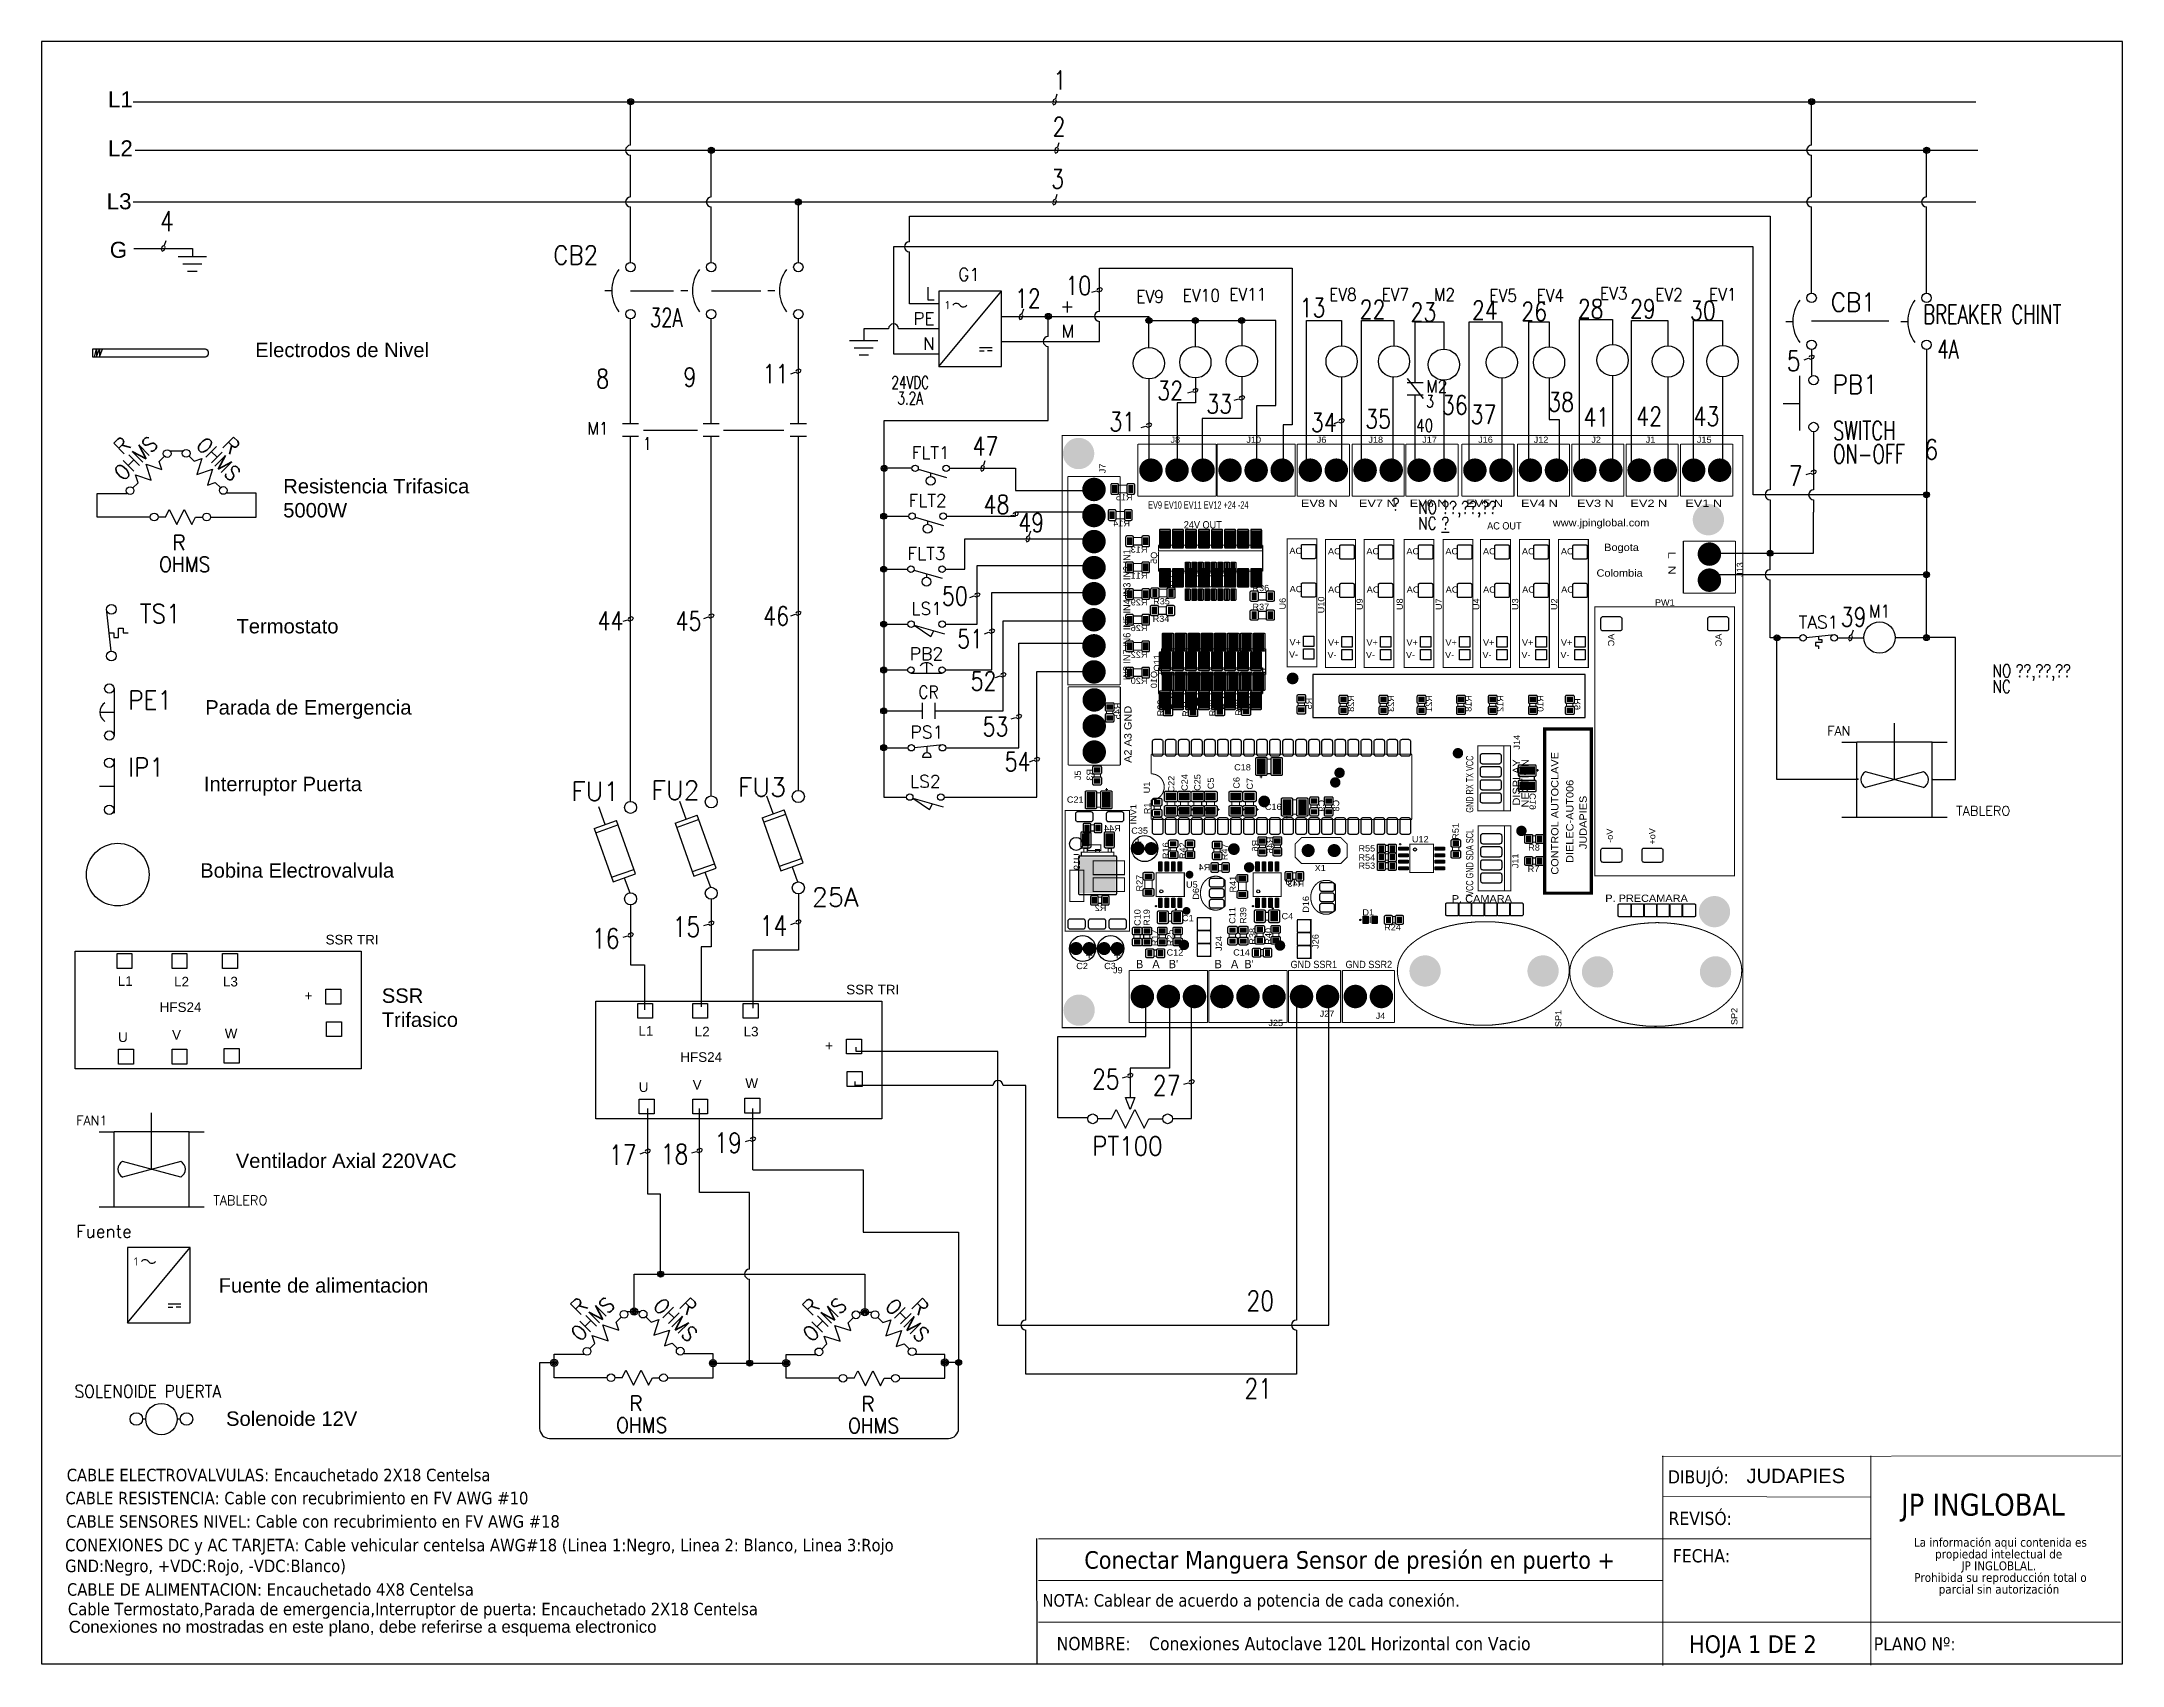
# Model space of a CAD drawing. Header units: inches. Extents: x 18.7 to 39.4, y 4.3 to 20.5.
import ezdxf
from ezdxf.enums import TextEntityAlignment as Align

# ---------------------------------------------------------------- set-up
doc = ezdxf.new("R2010")
doc.units = ezdxf.units.IN
doc.header["$MEASUREMENT"] = 0
doc.linetypes.add('CENTERX2', pattern=[20.32, 12.7, -2.54, 2.54, -2.54])
doc.linetypes.add('HIDDEN2', pattern=[0.1875, 0.125, -0.0625])
for name, color, linetype in [('BLK_12AWG', 7, 'Continuous'), ('CONTORNO', 179, 'Continuous'), ('DESC', 250, 'Continuous'), ('LINK', 9, 'Continuous'), ('MISC', 7, 'Continuous'), ('SYMS', 7, 'Continuous'), ('TAGS', 150, 'Continuous'), ('TERMS', 123, 'Continuous'), ('WIREFIXED', 7, 'Continuous'), ('WIRENO', 250, 'Continuous'), ('WIRES', 7, 'Continuous'), ('XREF', 7, 'Continuous'), ('XREFCHILD', 134, 'Continuous')]:
    doc.layers.add(name, color=color, linetype=linetype)
doc.styles.add('SLDTEXTSTYLE0', font='tahoma.ttf')
doc.styles.add('SLDTEXTSTYLE1', font='tahomabd.ttf')
doc.styles.get("Standard").update_dxf_attribs({"font": 'arial.ttf'})
doc.styles.add('WD', font='romans.shx')
doc.styles.add('WD_IEC', font='isocp2.shx', dxfattribs={"width": 0.9, "height": 4})

msp = doc.modelspace()

# ---------------------------------------------------------------- texts
at = {"attachment_point": 1}
for s, width, gutter_width, heights, insert, char_height in [('L1', 0.37194, 0.05, [0], (19.32, 20.019), 0.16), ('L2', 0.37194, 0.05, [0], (19.32, 19.531), 0.16), ('L3', 0.37194, 0.05, [0], (19.307, 19.003), 0.16), ('G', 0.37194, 0.05, [0], (19.338, 18.519), 0.16), ('\\A1;Electrodos de Nivel', 44.8708, 1, [0], (20.789, 17.512), 0.144), ('\\A1;Resistencia Trifasica\\P5000W', 44.8708, 1, [0], (21.068, 16.153), 0.144), ('\\A1;Termostato', 44.8708, 1, [0], (20.602, 14.756), 0.144), ('\\A1;Parada de Emergencia', 44.8708, 1, [0], (20.29, 13.946), 0.144), ('\\A1;Interruptor Puerta', 44.8708, 1, [0], (20.277, 13.182), 0.144), ('\\A1;Bobina Electrovalvula', 44.8708, 1, [0], (20.24, 12.319), 0.144), ('\\A1;SSR\\PTrifasico', 44.8708, 1, [0], (22.051, 11.07), 0.144), ('\\A1;Ventilador Axial 220VAC', 44.8708, 1, [0], (20.595, 9.423), 0.144), ('Fuente de alimentacion', 2.08776, 1, [0.417], (20.424, 8.179), 0.144), ('Solenoide 12V', 2.10459, 1, [0], (20.498, 6.85), 0.144), ('JUDAPIES', 1.27171, 1, [0], (35.66, 6.279), 0.144), ('Conexiones no mostradas en este plano, debe referirse a esquema electronico', 9.45621, 0.05, [0], (18.93, 4.762), 0.12)]:
    msp.add_mtext_dynamic_manual_height_columns(s, width=width, gutter_width=gutter_width, heights=heights, dxfattribs=dict(at, insert=insert, char_height=char_height))
at = {"color": 7, "linetype": 'Continuous', "lineweight": 0, "attachment_point": 1, "style": 'SLDTEXTSTYLE0'}
for s, insert, char_height in [('CABLE ELECTROVALVULAS: Encauchetado 2X18 Centelsa', (18.909, 6.278), 0.1245), ('CABLE RESISTENCIA: Cable con recubrimiento en FV AWG #10', (18.896, 6.048), 0.1245), ('CABLE SENSORES NIVEL: Cable con recubrimiento en FV AWG #18', (18.905, 5.815), 0.1245), ('REVISÓ:', (34.883, 5.849), 0.1318), ('CONEXIONES DC y AC TARJETA: Cable vehicular centelsa AWG#18 (Linea 1:Negro, Linea 2: Blanco, Linea 3:Rojo\\PGND:Negro, +VDC:Rojo, -VDC:Blanco)', (18.894, 5.579), 0.1245), ('FECHA:', (34.926, 5.476), 0.1318), ('NOTA: Cablear de acuerdo a potencia de cada conexión.', (28.639, 5.027), 0.1245), ('\\pi-0.39529,l0.52705,t1.0541;NOMBRE:^IConexiones Autoclave 120L Horizontal con Vacio', (28.649, 4.6), 0.13176), ('HOJA 1 DE 2', (35.087, 4.616), 0.17568), ('PLANO Nº:', (36.929, 4.597), 0.1318)]:
    msp.add_mtext(s, dxfattribs=dict(at, insert=insert, char_height=char_height))
at = {"char_height": 0.1245, "attachment_point": 1, "style": 'SLDTEXTSTYLE0'}
for s, width, insert in [('CABLE DE ALIMENTACION: Encauchetado 4X8 Centelsa', 8.56967, (18.912, 5.136)), ('Cable Termostato,Parada de emergencia,Interruptor de puerta: Encauchetado 2X18 Centelsa', 9.01035, (18.921, 4.941))]:
    msp.add_mtext_dynamic_manual_height_columns(s, width=width, gutter_width=1, heights=[0], dxfattribs=dict(at, insert=insert))
at = {"layer": 'CONTORNO', "color": 7}
for s, insert, char_height, attachment_point, style in [('DIBUJÓ:  ', (34.877, 6.263), 0.1318, 1, 'SLDTEXTSTYLE0'), ('    Conectar Manguera Sensor de presión en puerto +', (31.571, 5.456), 0.17568, 2, 'SLDTEXTSTYLE1')]:
    msp.add_mtext(s, dxfattribs=dict(at, insert=insert, char_height=char_height, attachment_point=attachment_point, style=style))
at = {"layer": 'CONTORNO', "insert": (37.201, 6.03), "char_height": 0.2196, "attachment_point": 1, "style": 'SLDTEXTSTYLE1'}
msp.add_mtext('JP INGLOBAL', dxfattribs=at)

# ---------------------------------------------------------------- blocks, each defined once
blk = doc.blocks.new('SW_NOTE_2')
at = {"layer": 'CONTORNO', "color": 0, "char_height": 1.0583, "attachment_point": 2, "style": 'SLDTEXTSTYLE0'}
for s, insert in [('La información aqui contenida es ', (10.29, 1.34)), ('propiedad intelectual de', (10.08, -0.07)), ('JP INGLOBLAL.', (10.1, -1.48)), ('Prohibida su reproducción total o ', (10.3, -2.89)), ('parcial sin autorización', (10.12, -4.3))]:
    blk.add_mtext(s, dxfattribs=dict(at, insert=insert))
blk = doc.blocks.new('VPB11')
for p, q in [((-0.094, 0.185), (-0.094, -0.18)), ((-0.202, 0), (-0.094, 0))]:
    blk.add_line(p, q)
for centre in [(0, 0.156), (0, -0.156)]:
    blk.add_circle(centre, 0.0312)
at = {"style": 'WD'}
for tag, p, width in [('INST', (0.127, 0.39), 0.7), ('LOC', (0.127, 0.221), 0.7), ('TAG1', (0.127, 0.064), 0.9), ('XREF', (0.129, -0.09), 0.7), ('DESC1', (0.129, -0.242), 0.7), ('DESC2', (0.129, -0.398), 0.7)]:
    blk.add_attdef(tag, p, '', height=0.125, dxfattribs=dict(at, width=width))
at = {"linetype": 'Continuous', "style": 'WD'}
for tag, height, flags, p in [('TERM01', 0.125, 8, (-0.055, 0.222)), ('MFG', 0.01, 9, (-0.142, -0.088)), ('CAT', 0.01, 9, (-0.142, -0.073))]:
    blk.add_attdef(tag, text='', height=height, dxfattribs=dict(at, flags=flags)).set_placement(p, align=Align.RIGHT)
at = {"color": 7, "style": 'WD', "flags": 1}
for tag, p in [('X2TERM01', (0, 0.188)), ('X8TERM02', (0, -0.188))]:
    blk.add_attdef(tag, p, '', height=0.0125, dxfattribs=at)
at = {"color": 7, "style": 'WD'}
for tag, p in [('X4LINK', (-0.266, 0)), ('X1LINK', (0, 0))]:
    blk.add_attdef(tag, p, '', height=0.01, dxfattribs=at)
at = {"style": 'WD'}
for tag, flags, p in [('CONTACT', 1, (-0.142, -0.053)), ('FAMILY', 9, (-0.142, -0.036))]:
    blk.add_attdef(tag, text='', height=0.01, dxfattribs=dict(at, flags=flags)).set_placement(p, align=Align.RIGHT)
at = {"linetype": 'Continuous', "style": 'WD', "flags": 9}
blk.add_attdef('ASSYCODE', text='', height=0.01, dxfattribs=at).set_placement((-0.155, -0.106), align=Align.CENTER)
at = {"linetype": 'Continuous', "style": 'WD', "flags": 8}
blk.add_attdef('TERM02', text='', height=0.125, dxfattribs=at).set_placement((-0.041, -0.229), align=Align.TOP_RIGHT)
blk = doc.blocks.new('HT0W01')
for p, q in [((-0.062, 0.062), (0.062, 0.062)), ((-0.062, -0.062), (-0.062, 0.062)), ((0.062, 0.062), (0.062, -0.062)), ((0.062, -0.062), (-0.062, -0.062))]:
    blk.add_line(p, q)
at = {"style": 'WD'}
for tag, p, width in [('INST', (0.062, 0.42), 0.7), ('LOC', (0.062, 0.25), 0.7), ('DESC1', (0.05, -0.385), 0.8)]:
    blk.add_attdef(tag, p, '', height=0.125, dxfattribs=dict(at, width=width))
at = {"linetype": 'Continuous', "style": 'WD', "width": 0.8, "flags": 8}
blk.add_attdef('WIRENO', text='', height=0.125, dxfattribs=at).set_placement((0, 0.094), align=Align.CENTER)
at = {"style": 'WD', "flags": 1}
for tag, p, height in [('X4TERM01', (-0.062, 0), 0.0125), ('X4TERMDESC01', (-0.055, -0.023), 0.025), ('X2TERMDESC01', (-0.006, 0.029), 0.025), ('STRIPSEQ', (0, 0), 0.00125), ('X2TERM01', (0, 0.062), 0.0125), ('X1TERMDESC01', (0.039, 0.007), 0.025), ('X1TERM01', (0.062, 0), 0.0125), ('LINKTERM', (0, -0.002), 0.00125), ('X8TERM01', (0, -0.062), 0.0125), ('X8TERMDESC01', (0, -0.054), 0.025)]:
    blk.add_attdef(tag, p, '', height=height, dxfattribs=at)
at = {"linetype": 'Continuous', "style": 'WD'}
for tag, p, height, width, flags in [('TAGSTRIP', (0.05, -0.229), 0.125, 0.9, 8), ('CAT', (0.213, -0.406), 0.109, 0.8, 1), ('DESC2', (0.05, -0.541), 0.125, 0.8, 8), ('DESC3', (0.05, -0.698), 0.125, 0.8, 8)]:
    blk.add_attdef(tag, p, '', height=height, dxfattribs=dict(at, width=width, flags=flags))
at = {"linetype": 'Continuous', "style": 'WD', "width": 0.8, "flags": 1}
blk.add_attdef('MFG', text='', height=0.109, dxfattribs=at).set_placement((0.088, -0.406), align=Align.RIGHT)
at = {"style": 'WD', "width": 0.7, "flags": 1}
blk.add_attdef('ASSYCODE', (0.062, -0.281), '', height=0.01, dxfattribs=at)
blk = doc.blocks.new('SSR TRIPOLAR')
at = {"layer": 'DESC', "lineweight": 30}
blk.add_lwpolyline([(139.2, 114.456), (141.578, 114.456), (141.578, 113.478), (139.2, 113.478)], close=True, dxfattribs=at)
at = {"layer": 'SYMS'}
for p in [(139.611, 114.376), (140.068, 114.376), (140.488, 114.376), (141.347, 114.08), (141.353, 113.809), (139.624, 113.581), (140.068, 113.581), (140.501, 113.587)]:
    blk.add_blockref('HT0W01', p, dxfattribs=at)
at = {"char_height": 0.08, "attachment_point": 1}
for s, width, insert in [('SSR TRI', 0.51421, (141.282, 114.593)), ('L1', 0.37194, (139.555, 114.249)), ('L2', 0.37194, (140.023, 114.244)), ('L3', 0.37194, (140.429, 114.244)), ('HFS24', 0.37194, (139.903, 114.032)), ('+', 0.37194, (141.107, 114.127)), ('U', 0.37194, (139.558, 113.782)), ('V', 0.37194, (140.006, 113.802)), ('W', 0.37194, (140.444, 113.814))]:
    blk.add_mtext_dynamic_manual_height_columns(s, width=width, gutter_width=0.05, heights=[0], dxfattribs=dict(at, insert=insert))
blk = doc.blocks.new('HRE1T')
for p, q in [((-0.125, 0), (-0.188, 0)), ((-0.125, 0), (-0.094, 0.062)), ((-0.094, 0.062), (-0.031, -0.062)), ((-0.031, -0.062), (0.031, 0.062)), ((0.031, 0.062), (0.094, -0.062)), ((0.094, -0.062), (0.125, 0)), ((0.125, 0), (0.188, 0))]:
    blk.add_line(p, q)
for centre in [(-0.218, 0), (0.218, 0)]:
    blk.add_circle(centre, 0.0322)
at = {"style": 'WD'}
for tag, width, p in [('INST', 0.7, (0, 0.888)), ('LOC', 0.7, (0, 0.719)), ('DESC1', 0.7, (0, 0.562)), ('DESC2', 0.7, (0, 0.406)), ('RATING1', 0.9, (0.006, 0.094))]:
    blk.add_attdef(tag, text='', height=0.125, dxfattribs=dict(at, width=width)).set_placement(p, align=Align.CENTER)
blk.add_attdef('TAG1', text='', height=0.125, dxfattribs=at).set_placement((0, 0.25), align=Align.CENTER)
for tag, p, height, flags in [('X4TERM01', (-0.25, 0), 0.0125, 1), ('FAMILY', (0.205, 0.152), 0.01, 9), ('X1TERM02', (0.25, 0), 0.0125, 1)]:
    blk.add_attdef(tag, p, '', height=height, dxfattribs=dict(at, flags=flags))
at = {"linetype": 'Continuous', "style": 'WD', "flags": 9}
for tag, p in [('ASSYCODE', (0.219, 0.062)), ('MFG', (0.228, 0.089)), ('CAT', (0.23, 0.108))]:
    blk.add_attdef(tag, text='', height=0.01, dxfattribs=at).set_placement(p, align=Align.CENTER)
at = {"linetype": 'Continuous', "style": 'WD', "flags": 8}
blk.add_attdef('TERM01', text='', height=0.125, dxfattribs=at).set_placement((-0.312, -0.047), align=Align.TOP_RIGHT)
at = {"style": 'WD', "width": 0.9}
blk.add_attdef('RATING2', text='', height=0.125, dxfattribs=at).set_placement((0.006, -0.125), align=Align.TOP_CENTER)
at = {"linetype": 'Continuous', "style": 'WD', "flags": 8}
blk.add_attdef('TERM02', text='', height=0.125, dxfattribs=at).set_placement((0.312, -0.047), align=Align.TOP_LEFT)
blk = doc.blocks.new('WDDOT')
for radius in [0.03, 0.0187, 0.00929]:
    blk.add_circle((0, 0), radius)
blk = doc.blocks.new('Nivel')
at = {"layer": 'WIRENO'}
for p, q in [((103.38, 60.01), (103.74, 61.39)), ((103.74, 61.39), (103.74, 60.1)), ((103.74, 60.1), (104.25, 61.39)), ((104.25, 61.39), (104.25, 60.07)), ((104.25, 60.07), (104.74, 61.36))]:
    blk.add_line(p, q, dxfattribs=at)
blk.add_lwpolyline([(103.12, 61.39), (121.77, 61.39, -0.414214), (122.27, 60.89), (122.27, 60.54, -0.414214), (121.77, 60.04), (103.12, 60.04)], format="xyb", close=True, dxfattribs=at)
blk = doc.blocks.new('VTS12')
at = {"linetype": 'Continuous'}
blk.add_line((-0.002, -0.123), (-0.033, 0.159), dxfattribs=at)
for p, q in [((-0.015, 0), (0.017, 0)), ((0.017, 0), (0.017, -0.031)), ((0.048, -0.031), (0.048, 0.031)), ((0.048, 0.031), (0.079, 0.031)), ((0.079, 0.031), (0.079, 0)), ((0.079, 0), (0.111, 0)), ((0.017, -0.031), (0.048, -0.031))]:
    blk.add_line(p, q)
for centre in [(0, 0.155), (0, -0.155)]:
    blk.add_circle(centre, 0.0322)
at = {"style": 'WD'}
for tag, p, width in [('INST', (0.189, 0.39), 0.7), ('LOC', (0.189, 0.221), 0.7), ('TAG1', (0.189, 0.064), 0.9), ('XREF', (0.191, -0.09), 0.7), ('DESC1', (0.191, -0.242), 0.7), ('DESC2', (0.191, -0.398), 0.7), ('RATING1', (0.188, -0.554), 0.7), ('WDTAGALT', (0.187, -0.716), 0.7)]:
    blk.add_attdef(tag, p, '', height=0.125, dxfattribs=dict(at, width=width))
at = {"linetype": 'Continuous', "style": 'WD'}
for tag, height, flags, p in [('TERM01', 0.125, 8, (-0.055, 0.207)), ('MFG', 0.01, 9, (-0.08, -0.088)), ('CAT', 0.01, 9, (-0.08, -0.073))]:
    blk.add_attdef(tag, text='', height=height, dxfattribs=dict(at, flags=flags)).set_placement(p, align=Align.RIGHT)
at = {"color": 7, "style": 'WD', "flags": 1}
for tag, p in [('X2TERM01', (0, 0.188)), ('X8TERM02', (0, -0.188))]:
    blk.add_attdef(tag, p, '', height=0.0125, dxfattribs=at)
at = {"color": 7, "style": 'WD'}
for tag, p in [('X4LINK', (-0.109, 0)), ('X1LINK', (0.156, 0))]:
    blk.add_attdef(tag, p, '', height=0.01, dxfattribs=at)
at = {"style": 'WD'}
for tag, flags, p in [('CONTACT', 1, (-0.08, -0.053)), ('FAMILY', 9, (-0.08, -0.036))]:
    blk.add_attdef(tag, text='', height=0.01, dxfattribs=dict(at, flags=flags)).set_placement(p, align=Align.RIGHT)
at = {"linetype": 'Continuous', "style": 'WD', "flags": 9}
blk.add_attdef('ASSYCODE', text='', height=0.01, dxfattribs=at).set_placement((-0.094, -0.125), align=Align.CENTER)
at = {"linetype": 'Continuous', "style": 'WD', "flags": 8}
blk.add_attdef('TERM02', text='', height=0.125, dxfattribs=at).set_placement((-0.041, -0.213), align=Align.TOP_RIGHT)
blk = doc.blocks.new('VPB12M')
for p, q in [((0.034, -0.156), (0.034, 0.156)), ((-0.065, 0), (0.034, 0))]:
    blk.add_line(p, q)
for centre in [(0, 0.156), (0, -0.156)]:
    blk.add_circle(centre, 0.0312)
blk.add_arc((0.016, 0), 0.0781, 126.8699, 233.1301)
at = {"style": 'WD'}
for tag, p, width in [('INST', (0.127, 0.343), 0.7), ('LOC', (0.127, 0.174), 0.7), ('TAG1', (0.127, 0.018), 0.9), ('XREF', (0.129, -0.137), 0.7), ('DESC1', (0.129, -0.289), 0.7), ('DESC2', (0.129, -0.445), 0.7)]:
    blk.add_attdef(tag, p, '', height=0.125, dxfattribs=dict(at, width=width))
at = {"linetype": 'Continuous', "style": 'WD'}
for tag, height, flags, p in [('TERM01', 0.125, 8, (-0.055, 0.207)), ('MFG', 0.01, 9, (-0.111, -0.088)), ('CAT', 0.01, 9, (-0.111, -0.073))]:
    blk.add_attdef(tag, text='', height=height, dxfattribs=dict(at, flags=flags)).set_placement(p, align=Align.RIGHT)
at = {"color": 7, "style": 'WD', "flags": 1}
for tag, p in [('X2TERM01', (0, 0.188)), ('X8TERM02', (0, -0.188))]:
    blk.add_attdef(tag, p, '', height=0.0125, dxfattribs=at)
at = {"color": 7, "style": 'WD'}
for tag, p in [('X4LINK', (-0.141, 0)), ('X1LINK', (0.125, 0))]:
    blk.add_attdef(tag, p, '', height=0.01, dxfattribs=at)
at = {"style": 'WD'}
for tag, flags, p in [('CONTACT', 1, (-0.111, -0.053)), ('FAMILY', 9, (-0.111, -0.036))]:
    blk.add_attdef(tag, text='', height=0.01, dxfattribs=dict(at, flags=flags)).set_placement(p, align=Align.RIGHT)
at = {"linetype": 'Continuous', "style": 'WD', "flags": 9}
blk.add_attdef('ASSYCODE', text='', height=0.01, dxfattribs=at).set_placement((-0.125, -0.106), align=Align.CENTER)
at = {"linetype": 'Continuous', "style": 'WD', "flags": 8}
blk.add_attdef('TERM02', text='', height=0.125, dxfattribs=at).set_placement((-0.041, -0.213), align=Align.TOP_RIGHT)
blk = doc.blocks.new('VPB12')
for p, q in [((0.033, 0.185), (0.033, -0.18)), ((-0.064, 0), (0.033, 0))]:
    blk.add_line(p, q)
for centre in [(0, 0.156), (0, -0.156)]:
    blk.add_circle(centre, 0.0312)
at = {"style": 'WD'}
for tag, p, width in [('INST', (0.127, 0.39), 0.7), ('LOC', (0.127, 0.221), 0.7), ('TAG1', (0.127, 0.064), 0.9), ('XREF', (0.129, -0.09), 0.7), ('DESC1', (0.129, -0.242), 0.7), ('DESC2', (0.129, -0.398), 0.7)]:
    blk.add_attdef(tag, p, '', height=0.125, dxfattribs=dict(at, width=width))
at = {"linetype": 'Continuous', "style": 'WD'}
for tag, height, flags, p in [('TERM01', 0.125, 8, (-0.055, 0.222)), ('MFG', 0.01, 9, (0.014, -0.088)), ('CAT', 0.01, 9, (0.014, -0.073))]:
    blk.add_attdef(tag, text='', height=height, dxfattribs=dict(at, flags=flags)).set_placement(p, align=Align.RIGHT)
at = {"color": 7, "style": 'WD', "flags": 1}
for tag, p in [('X2TERM01', (0, 0.188)), ('X8TERM02', (0, -0.188))]:
    blk.add_attdef(tag, p, '', height=0.0125, dxfattribs=at)
at = {"color": 7, "style": 'WD'}
for tag, p in [('X4LINK', (-0.125, 0)), ('X1LINK', (0.125, 0))]:
    blk.add_attdef(tag, p, '', height=0.01, dxfattribs=at)
at = {"style": 'WD'}
for tag, flags, p in [('CONTACT', 1, (0.014, -0.053)), ('FAMILY', 9, (0.014, -0.036))]:
    blk.add_attdef(tag, text='', height=0.01, dxfattribs=dict(at, flags=flags)).set_placement(p, align=Align.RIGHT)
at = {"linetype": 'Continuous', "style": 'WD', "flags": 9}
blk.add_attdef('ASSYCODE', text='', height=0.01, dxfattribs=at).set_placement((-0.001, -0.105), align=Align.CENTER)
at = {"linetype": 'Continuous', "style": 'WD', "flags": 8}
blk.add_attdef('TERM02', text='', height=0.125, dxfattribs=at).set_placement((-0.041, -0.229), align=Align.TOP_RIGHT)
blk = doc.blocks.new('HCR1')
blk.add_circle((0, 0), 0.156)
at = {"style": 'WD'}
for tag, height, width, p in [('INST', 0.0625, 0.7, (0.006, 0.429)), ('TAG1', 0.109, 0.9, (0, 0.202)), ('LOC', 0.0625, 0.7, (0.006, 0.344))]:
    blk.add_attdef(tag, text='', height=height, dxfattribs=dict(at, width=width)).set_placement(p, align=Align.CENTER)
at = {"linetype": 'Continuous', "style": 'WD', "flags": 9}
blk.add_attdef('ASSYCODE', text='', height=0.01, dxfattribs=at).set_placement((0, 0.125), align=Align.CENTER)
at = {"style": 'WD', "flags": 9}
blk.add_attdef('FAMILY', text='', height=0.01, dxfattribs=at).set_placement((-0.005, 0.17), align=Align.CENTER)
at = {"linetype": 'Continuous', "style": 'WD', "flags": 1}
for tag, p in [('MFG', (0, 0.14)), ('CAT', (0, 0.159))]:
    blk.add_attdef(tag, text='', height=0.01, dxfattribs=at).set_placement(p, align=Align.MIDDLE)
at = {"style": 'WD'}
for tag, p, height, width in [('DESC1', (1.126, 0.06), 0.109, 0.9), ('DESC2', (1.126, -0.083), 0.109, 0.9), ('DESC3', (1.126, -0.226), 0.109, 0.9), ('XREFNO', (1.325, -0.393), 0.0938, 0.8), ('XREFNC', (1.315, -0.516), 0.0938, 0.8)]:
    blk.add_attdef(tag, p, '', height=height, dxfattribs=dict(at, width=width))
at = {"style": 'WD', "flags": 1}
for tag, p in [('X4TERM01', (-0.156, 0)), ('X1TERM02', (0.156, 0))]:
    blk.add_attdef(tag, p, '', height=0.0109, dxfattribs=at)
at = {"linetype": 'Continuous', "style": 'WD'}
blk.add_attdef('TERM01', text='', height=0.0625, dxfattribs=at).set_placement((-0.2, -0.035), align=Align.TOP_RIGHT)
blk.add_attdef('TERM02', text='', height=0.0625, dxfattribs=at).set_placement((0.2, -0.035), align=Align.TOP_LEFT)
at = {"style": 'WD', "width": 0.8, "flags": 8}
for tag, p in [('NO', (1.123, -0.393)), ('NC', (1.121, -0.516))]:
    blk.add_attdef(tag, p, '', height=0.0938, dxfattribs=at)
blk = doc.blocks.new('VDS11FR')
for p, q in [((-0.168, 0.19), (-0.21, 0.307)), ((-0.241, 0.163), (-0.094, 0.216)), ((-0.241, 0.163), (-0.116, -0.19)), ((-0.231, 0.134), (-0.084, 0.187)), ((0.032, -0.137), (-0.094, 0.216)), ((-0.126, -0.16), (0.021, -0.108)), ((-0.116, -0.19), (0.032, -0.137)), ((-0.042, -0.164), (-0.006, -0.264))]:
    blk.add_line(p, q)
for centre in [(0, 0.304), (0, -0.304)]:
    blk.add_circle(centre, 0.04)
at = {"style": 'WD', "flags": 8}
for tag, p in [('TERM02', (0.089, 0.432)), ('TERM01', (0.089, -0.303))]:
    blk.add_attdef(tag, text='', height=0.125, dxfattribs=at).set_placement(p, align=Align.TOP_LEFT)
at = {"style": 'WD'}
for tag, p, height, flags in [('X2TERM02', (0, 0.344), 0.0125, 1), ('X4LINK', (-0.348, 0), 0.01, 1), ('FAMILY', (-0.312, 0.034), 0.01, 9), ('X1LINK', (0.125, 0), 0.01, 1), ('CONTACT', (-0.312, -0.046), 0.01, 9), ('X8TERM01', (0, -0.344), 0.0125, 1)]:
    blk.add_attdef(tag, p, '', height=height, dxfattribs=dict(at, flags=flags))
at = {"style": 'WD', "width": 0.7}
blk.add_attdef('RATING1', text='', height=0.125, rotation=289.6202, dxfattribs=at).set_placement((-0.097, 0.019), align=Align.MIDDLE_CENTER)
for tag, p in [('INST', (0.219, 0.148)), ('LOC', (0.219, -0.024))]:
    blk.add_attdef(tag, p, '', height=0.125, dxfattribs=at)
at = {"style": 'WD', "flags": 9}
for tag, p in [('MFG', (-0.284, -0.003)), ('CAT', (-0.284, 0.017)), ('ASSYCODE', (-0.287, -0.024))]:
    blk.add_attdef(tag, text='', height=0.01, dxfattribs=at).set_placement(p, align=Align.CENTER)
at = {"style": 'WD'}
blk.add_attdef('TAG1', (0.219, -0.189), '', height=0.125, dxfattribs=at)
blk = doc.blocks.new('VGND2')
for p, q in [((0.09375, 0), (-0.09375, 0)), ((-0.0625, -0.046875), (0.0625, -0.046875)), ((-0.03125, -0.09375), (0.03125, -0.09375))]:
    blk.add_line(p, q)
at = {"style": 'WD', "flags": 1}
blk.add_attdef('X2TERM01', (0, 0), '', height=0.01, dxfattribs=at)
blk = doc.blocks.new('VM1_AXIAL_FLOW_FAN1')
for p, q in [((0, 0), (0, 0.75)), ((-0.7, 0.5), (-0.5, 0.5)), ((-0.5, -0.5), (-0.5, 0.5)), ((0.5, 0.5), (-0.5, 0.5)), ((0.5, -0.5), (0.5, 0.5)), ((0.5, 0.5), (0.7, 0.5)), ((0.386, -0.104), (-0.386, 0.104)), ((0.386, 0.104), (-0.386, -0.104)), ((-0.7, -0.5), (-0.5, -0.5)), ((-0.5, -0.5), (0.5, -0.5)), ((0.5, -0.5), (0.7, -0.5))]:
    blk.add_line(p, q)
for centre, start, end in [((-0.333, 0), 117.1247, 242.8753), ((0.333, 0), 297.1247, 62.8753)]:
    blk.add_arc(centre, 0.116, start, end)
at = {"style": 'WD'}
for tag, height, p in [('INST', 0.125, (-0.585, 0.957)), ('LOC', 0.125, (-0.588, 0.777)), ('TAG1', 0.125, (-0.585, 0.586)), ('TERM01', 0.0625, (-0.51, 0.016))]:
    blk.add_attdef(tag, text='', height=height, dxfattribs=at).set_placement(p, align=Align.RIGHT)
for tag, p, height in [('X2TERM04', (0, 0.75), 0.005), ('TERM04', (0.009, 0.76), 0.0625), ('X4TERM01', (-0.5, 0), 0.01), ('X1TERM03', (0.5, 0), 0.005), ('TERM03', (0.511, 0.012), 0.0625), ('RATING1', (0.82, -0.261), 0.125), ('X8TERM02', (0, -0.5), 0.005), ('TERM02', (0.002, -0.573), 0.0625), ('DESC1', (0.82, -0.477), 0.125), ('DESC2', (0.82, -0.661), 0.125), ('DESC3', (0.82, -0.851), 0.125), ('WDTAGALT', (0.827, -1.032), 0.125)]:
    blk.add_attdef(tag, p, '', height=height, dxfattribs=at)
blk.add_attdef('XREF', text='', height=0.0625, rotation=0.0625, dxfattribs=at).set_placement((0.743, 0.595), align=Align.TOP_CENTER)
at = {"style": 'WD', "flags": 1}
for tag, p in [('FAMILY', (-0.659, -0.3)), ('CAT', (-0.659, -0.345)), ('MFG', (-0.657, -0.376)), ('WDTYPE', (-0.644, -0.442)), ('ASSYCODE', (-0.629, -0.405))]:
    blk.add_attdef(tag, text='', height=0.01, dxfattribs=at).set_placement(p, align=Align.CENTER)
blk = doc.blocks.new('HPW1_1PH')
for p, q in [((0, -0.625), (0.625, 0.125)), ((0.407, -0.437), (0.532, -0.437)), ((0.407, -0.469), (0.454, -0.469)), ((0.532, -0.469), (0.485, -0.469))]:
    blk.add_line(p, q)
blk.add_lwpolyline([(0.625, 0.125), (0, 0.125), (0, -0.625), (0.625, -0.625)], close=True)
for centre, start, end in [((0.175, -0.039), 36.8699, 143.1301), ((0.245, 0.014), 216.8699, 323.1301)]:
    blk.add_arc(centre, 0.0438, start, end)
at = {"style": 'WD_IEC'}
blk.add_text('1', height=0.084, dxfattribs=at).set_placement((0.105, -0.012), align=Align.MIDDLE_RIGHT)
at = {"style": 'WD', "width": 0.7}
for tag, p in [('INST', (-0.284, 0.794)), ('LOC', (-0.284, 0.624)), ('RATING1', (-0.284, 0.285)), ('XREF', (-0.284, -0.691)), ('DESC1', (-0.284, -0.847)), ('DESC2', (-0.284, -1.003)), ('DESC3', (-0.284, -1.158))]:
    blk.add_attdef(tag, text='', height=0.125, dxfattribs=at).set_placement(p, align=Align.CENTER)
at = {"style": 'WD'}
blk.add_attdef('TAG1', text='', height=0.125, dxfattribs=at).set_placement((-0.284, 0.455), align=Align.CENTER)
at = {"linetype": 'Continuous', "style": 'WD', "flags": 9}
for tag, p in [('MFG', (0.887, 0.257)), ('CAT', (0.889, 0.277)), ('ASSYCODE', (0.887, -0.564))]:
    blk.add_attdef(tag, text='', height=0.01, dxfattribs=at).set_placement(p, align=Align.CENTER)
at = {"linetype": 'Continuous', "style": 'WD', "flags": 8}
for tag, p in [('TERM01', (-0.04, 0.04)), ('TERM04', (1.352, -0.085)), ('TERM02', (-0.04, -0.21)), ('TERM03', (-0.04, -0.46)), ('TERM05', (1.352, -0.335))]:
    blk.add_attdef(tag, text='', height=0.125, dxfattribs=at).set_placement(p, align=Align.RIGHT)
at = {"style": 'WD'}
for tag, p, height, flags in [('X4TERM01', (0, 0), 0.0125, 1), ('X1TERM04', (0.625, -0.125), 0.0125, 1), ('X4TERM02', (0, -0.25), 0.0125, 1), ('X1TERM05', (0.625, -0.375), 0.0125, 1), ('X4TERM03', (0, -0.5), 0.0125, 1), ('FAMILY', (0.862, -0.483), 0.01, 9)]:
    blk.add_attdef(tag, p, '', height=height, dxfattribs=dict(at, flags=flags))
blk = doc.blocks.new('WD_WNH')
at = {"linetype": 'Continuous', "style": 'WD', "width": 0.8}
blk.add_attdef('WIRENO', text='', height=0.125, dxfattribs=at).set_placement((0, 0.062), align=Align.CENTER)
at = {"style": 'WD', "flags": 1}
for tag, p in [('W01USER', (0, 0.078)), ('W02USER', (0, 0.07)), ('W03USER', (0, 0.062)), ('W04USER', (0, 0.055)), ('W05USER', (0, 0.047)), ('W06USER', (0, 0.039)), ('W07USER', (0, 0.031)), ('W08USER', (0, 0.023)), ('W09USER', (0, 0.016)), ('W10USER', (0, 0.008))]:
    blk.add_attdef(tag, text='', height=0.005, dxfattribs=at).set_placement(p, align=Align.CENTER)
blk = doc.blocks.new('WD_WNV')
at = {"linetype": 'Continuous', "style": 'WD', "width": 0.8}
blk.add_attdef('WIRENO', text='', height=0.125, dxfattribs=at).set_placement((-0.05, 0), align=Align.MIDDLE_RIGHT)
at = {"style": 'WD', "flags": 1}
for tag, p in [('W01USER', (-0.062, 0.094)), ('W02USER', (-0.062, 0.086)), ('W03USER', (-0.062, 0.078)), ('W04USER', (-0.062, 0.07)), ('W05USER', (-0.062, 0.062)), ('W06USER', (-0.062, 0.055)), ('W07USER', (-0.062, 0.047)), ('W08USER', (-0.062, 0.039)), ('W09USER', (-0.062, 0.031)), ('W10USER', (-0.062, 0.023))]:
    blk.add_attdef(tag, text='', height=0.005, dxfattribs=at).set_placement(p, align=Align.CENTER)
blk = doc.blocks.new('HCR1T')
for p, q in [((-0.156, 0), (-0.188, 0)), ((0.188, 0), (0.156, 0))]:
    blk.add_line(p, q)
for centre, radius in [((-0.25, 0), 0.0625), ((0, 0), 0.156), ((0.25, 0), 0.0625)]:
    blk.add_circle(centre, radius)
at = {"style": 'WD'}
for tag, width, p in [('INST', 0.7, (0, 0.528)), ('LOC', 0.7, (0, 0.359)), ('TAG1', 0.9, (0, 0.202))]:
    blk.add_attdef(tag, text='', height=0.125, dxfattribs=dict(at, width=width)).set_placement(p, align=Align.CENTER)
at = {"linetype": 'Continuous', "style": 'WD', "width": 0.8, "flags": 8}
for tag, p in [('TERM01', (-0.25, 0)), ('TERM02', (0.25, 0))]:
    blk.add_attdef(tag, text='', height=0.0625, dxfattribs=at).set_placement(p, align=Align.MIDDLE_CENTER)
at = {"style": 'WD', "flags": 1}
for tag, p in [('X4TERM01', (-0.312, 0)), ('X1TERM02', (0.312, 0))]:
    blk.add_attdef(tag, p, '', height=0.0125, dxfattribs=at)
at = {"linetype": 'Continuous', "style": 'WD', "flags": 9}
blk.add_attdef('ASSYCODE', text='', height=0.01, dxfattribs=at).set_placement((0, 0.109), align=Align.CENTER)
at = {"style": 'WD', "flags": 9}
blk.add_attdef('FAMILY', text='', height=0.01, dxfattribs=at).set_placement((-0.005, 0.17), align=Align.CENTER)
at = {"linetype": 'Continuous', "style": 'WD', "flags": 1}
for tag, p in [('MFG', (0, 0.14)), ('CAT', (0, 0.159))]:
    blk.add_attdef(tag, text='', height=0.01, dxfattribs=at).set_placement(p, align=Align.MIDDLE)
at = {"style": 'WD'}
for tag, p, width in [('DESC1', (1.126, 0.076), 0.9), ('DESC2', (1.126, -0.081), 0.9), ('DESC3', (1.126, -0.237), 0.9), ('XREFNO', (1.359, -0.393), 0.8), ('XREFNC', (1.359, -0.549), 0.8)]:
    blk.add_attdef(tag, p, '', height=0.125, dxfattribs=dict(at, width=width))
at = {"style": 'WD', "width": 0.8, "flags": 8}
for tag, p in [('NO', (1.126, -0.393)), ('NC', (1.126, -0.549))]:
    blk.add_attdef(tag, p, '', height=0.125, dxfattribs=at)
blk = doc.blocks.new('VCB1')
at = {"linetype": 'HIDDEN2'}
blk.add_line((-0.171, 0), (-0.125, 0), dxfattribs=at)
for centre in [(0, 0.156), (0, -0.156)]:
    blk.add_circle(centre, 0.0312)
blk.add_arc((0.109, 0), 0.234, 143.1301, 216.8699)
at = {"style": 'WD'}
for tag, p, width in [('INST', (0.219, 0.388), 0.7), ('LOC', (0.219, 0.219), 0.7), ('TAG1', (0.127, 0.064), 0.9), ('XREF', (0.129, -0.09), 0.7), ('DESC1', (0.129, -0.242), 0.7), ('DESC2', (0.129, -0.389), 0.7)]:
    blk.add_attdef(tag, p, '', height=0.125, dxfattribs=dict(at, width=width))
at = {"linetype": 'Continuous', "style": 'WD'}
for tag, height, flags, p in [('TERM01', 0.125, 8, (-0.055, 0.207)), ('MFG', 0.01, 9, (-0.142, -0.088)), ('CAT', 0.01, 9, (-0.142, -0.073))]:
    blk.add_attdef(tag, text='', height=height, dxfattribs=dict(at, flags=flags)).set_placement(p, align=Align.RIGHT)
at = {"style": 'WD', "width": 0.7}
blk.add_attdef('RATING1', text='', height=0.125, dxfattribs=at).set_placement((-0.188, 0.062), align=Align.RIGHT)
at = {"color": 7, "style": 'WD', "flags": 1}
for tag, p in [('X2TERM01', (0, 0.188)), ('X8TERM02', (0, -0.188))]:
    blk.add_attdef(tag, p, '', height=0.0125, dxfattribs=at)
at = {"color": 7, "style": 'WD'}
for tag, p in [('X4LINK', (-0.25, 0)), ('X1LINK', (0, 0))]:
    blk.add_attdef(tag, p, '', height=0.01, dxfattribs=at)
at = {"linetype": 'Continuous', "style": 'WD', "flags": 9}
blk.add_attdef('ASSYCODE', text='', height=0.01, dxfattribs=at).set_placement((-0.153, -0.106), align=Align.CENTER)
at = {"style": 'WD', "flags": 9}
for tag, p in [('CONTACT', (-0.129, -0.129)), ('FAMILY', (-0.142, -0.036))]:
    blk.add_attdef(tag, text='', height=0.01, dxfattribs=at).set_placement(p, align=Align.RIGHT)
at = {"linetype": 'Continuous', "style": 'WD', "flags": 8}
blk.add_attdef('TERM02', text='', height=0.125, dxfattribs=at).set_placement((-0.041, -0.213), align=Align.TOP_RIGHT)
blk = doc.blocks.new('RPAD')
blk.add_trace([(-0.5, -0.5), (-0.5, 0.5), (0.5, -0.5), (0.5, 0.5)])
blk = doc.blocks.new('EPAD')
at = {"const_width": 0.5}
blk.add_lwpolyline([(-0.25, 0, 1), (0.25, 0, 1)], format="xyb", close=True, dxfattribs=at)
blk = doc.blocks.new('NextionControlV3')
for points, const_width in [([(40.2, 9.876), (45.421, 9.876), (45.421, 14.42), (40.2, 14.42), (40.2, 9.876)], 0.008), ([(40.2, 9.876), (45.421, 9.876), (45.421, 14.42), (40.2, 14.42), (40.2, 9.876)], 0.008), ([(40.2, 9.876), (45.421, 9.876), (45.421, 14.42), (40.2, 14.42), (40.2, 9.876)], 0.008), ([(40.781, 14.354), (40.781, 13.954)], 0.008), ([(41.381, 14.354), (40.781, 14.354)], 0.008), ([(40.781, 14.354), (40.781, 13.954)], 0.008), ([(41.381, 14.354), (40.781, 14.354)], 0.008), ([(40.781, 14.354), (40.781, 13.954)], 0.008), ([(41.381, 14.354), (40.781, 14.354)], 0.008), ([(41.381, 14.354), (41.381, 13.954)], 0.008), ([(41.381, 14.354), (41.381, 13.954)], 0.008), ([(41.381, 14.354), (41.381, 13.954)], 0.008), ([(41.388, 14.354), (41.388, 13.954)], 0.008), ([(41.988, 14.354), (41.388, 14.354)], 0.008), ([(41.388, 14.354), (41.388, 13.954)], 0.008), ([(41.988, 14.354), (41.388, 14.354)], 0.008), ([(41.388, 14.354), (41.388, 13.954)], 0.008), ([(41.988, 14.354), (41.388, 14.354)], 0.008), ([(41.988, 14.354), (41.988, 13.954)], 0.008), ([(41.988, 14.354), (41.988, 13.954)], 0.008), ([(41.988, 14.354), (41.988, 13.954)], 0.008), ([(42.003, 14.354), (42.003, 13.954)], 0.008), ([(42.003, 14.354), (42.403, 14.354)], 0.008), ([(42.003, 14.354), (42.003, 13.954)], 0.008), ([(42.003, 14.354), (42.403, 14.354)], 0.008), ([(42.003, 14.354), (42.003, 13.954)], 0.008), ([(42.003, 14.354), (42.403, 14.354)], 0.008), ([(42.403, 14.354), (42.403, 13.954)], 0.008), ([(42.403, 14.354), (42.403, 13.954)], 0.008), ([(42.403, 14.354), (42.403, 13.954)], 0.008), ([(42.424, 14.354), (42.424, 13.954)], 0.008), ([(42.424, 14.354), (42.824, 14.354)], 0.008), ([(42.424, 14.354), (42.424, 13.954)], 0.008), ([(42.424, 14.354), (42.824, 14.354)], 0.008), ([(42.424, 14.354), (42.424, 13.954)], 0.008), ([(42.424, 14.354), (42.824, 14.354)], 0.008), ([(42.824, 14.354), (42.824, 13.954)], 0.008), ([(42.824, 14.354), (42.824, 13.954)], 0.008), ([(42.824, 14.354), (42.824, 13.954)], 0.008), ([(42.837, 14.354), (42.837, 13.954)], 0.008), ([(42.837, 14.354), (43.237, 14.354)], 0.008), ([(42.837, 14.354), (42.837, 13.954)], 0.008), ([(42.837, 14.354), (43.237, 14.354)], 0.008), ([(42.837, 14.354), (42.837, 13.954)], 0.008), ([(42.837, 14.354), (43.237, 14.354)], 0.008), ([(43.237, 14.354), (43.237, 13.954)], 0.008), ([(43.237, 14.354), (43.237, 13.954)], 0.008), ([(43.237, 14.354), (43.237, 13.954)], 0.008), ([(43.266, 14.354), (43.266, 13.954)], 0.008), ([(43.266, 14.354), (43.666, 14.354)], 0.008), ([(43.266, 14.354), (43.266, 13.954)], 0.008), ([(43.266, 14.354), (43.666, 14.354)], 0.008), ([(43.266, 14.354), (43.266, 13.954)], 0.008), ([(43.266, 14.354), (43.666, 14.354)], 0.008), ([(43.666, 14.354), (43.666, 13.954)], 0.008), ([(43.666, 14.354), (43.666, 13.954)], 0.008), ([(43.666, 14.354), (43.666, 13.954)], 0.008), ([(43.692, 14.354), (43.692, 13.954)], 0.008), ([(43.692, 14.354), (44.092, 14.354)], 0.008), ([(43.692, 14.354), (43.692, 13.954)], 0.008), ([(43.692, 14.354), (44.092, 14.354)], 0.008), ([(43.692, 14.354), (43.692, 13.954)], 0.008), ([(43.692, 14.354), (44.092, 14.354)], 0.008), ([(44.092, 14.354), (44.092, 13.954)], 0.008), ([(44.092, 14.354), (44.092, 13.954)], 0.008), ([(44.092, 14.354), (44.092, 13.954)], 0.008), ([(44.109, 14.354), (44.109, 13.954)], 0.008), ([(44.109, 14.354), (44.509, 14.354)], 0.008), ([(44.109, 14.354), (44.109, 13.954)], 0.008), ([(44.109, 14.354), (44.509, 14.354)], 0.008), ([(44.109, 14.354), (44.109, 13.954)], 0.008), ([(44.109, 14.354), (44.509, 14.354)], 0.008), ([(44.509, 14.354), (44.509, 13.954)], 0.008), ([(44.509, 14.354), (44.509, 13.954)], 0.008), ([(44.509, 14.354), (44.509, 13.954)], 0.008), ([(44.526, 14.354), (44.526, 13.954)], 0.008), ([(44.526, 14.354), (44.926, 14.354)], 0.008), ([(44.526, 14.354), (44.526, 13.954)], 0.008), ([(44.526, 14.354), (44.926, 14.354)], 0.008), ([(44.526, 14.354), (44.526, 13.954)], 0.008), ([(44.526, 14.354), (44.926, 14.354)], 0.008), ([(44.926, 14.354), (44.926, 13.954)], 0.008), ([(44.926, 14.354), (44.926, 13.954)], 0.008), ([(44.926, 14.354), (44.926, 13.954)], 0.008), ([(44.944, 14.354), (44.944, 13.954)], 0.008), ([(44.944, 14.354), (45.344, 14.354)], 0.008), ([(44.944, 14.354), (44.944, 13.954)], 0.008), ([(44.944, 14.354), (45.344, 14.354)], 0.008), ([(44.944, 14.354), (44.944, 13.954)], 0.008), ([(44.944, 14.354), (45.344, 14.354)], 0.008), ([(45.344, 14.354), (45.344, 13.954)], 0.008), ([(45.344, 14.354), (45.344, 13.954)], 0.008), ([(45.344, 14.354), (45.344, 13.954)], 0.008), ([(40.644, 14.106), (40.244, 14.106)], 0.008), ([(40.644, 12.506), (40.244, 12.506), (40.244, 14.106)], 0.008), ([(40.644, 14.106), (40.244, 14.106)], 0.008), ([(40.644, 12.506), (40.244, 12.506), (40.244, 14.106)], 0.008), ([(40.644, 14.106), (40.244, 14.106)], 0.008), ([(40.644, 12.506), (40.244, 12.506), (40.244, 14.106)], 0.008), ([(40.644, 14.106), (40.644, 12.506)], 0.008), ([(40.644, 14.106), (40.644, 12.506)], 0.008), ([(40.644, 14.106), (40.644, 12.506)], 0.008), ([(40.636, 13.981), (40.696, 13.981)], 0.008), ([(40.636, 13.981), (40.696, 13.981)], 0.008), ([(40.636, 13.981), (40.696, 13.981)], 0.008), ([(40.637, 14.039), (40.696, 14.039)], 0.008), ([(40.637, 14.039), (40.696, 14.039)], 0.008), ([(40.637, 14.039), (40.696, 14.039)], 0.008), ([(40.781, 13.954), (41.381, 13.954)], 0.008), ([(40.781, 13.954), (41.381, 13.954)], 0.008), ([(40.781, 13.954), (41.381, 13.954)], 0.008), ([(41.388, 13.954), (41.988, 13.954)], 0.008), ([(41.388, 13.954), (41.988, 13.954)], 0.008), ([(41.388, 13.954), (41.988, 13.954)], 0.008), ([(42.003, 13.954), (42.403, 13.954)], 0.008), ([(42.003, 13.954), (42.403, 13.954)], 0.008), ([(42.003, 13.954), (42.403, 13.954)], 0.008), ([(42.424, 13.954), (42.824, 13.954)], 0.008), ([(42.424, 13.954), (42.824, 13.954)], 0.008), ([(42.424, 13.954), (42.824, 13.954)], 0.008), ([(42.837, 13.954), (43.237, 13.954)], 0.008), ([(42.837, 13.954), (43.237, 13.954)], 0.008), ([(42.837, 13.954), (43.237, 13.954)], 0.008), ([(43.266, 13.954), (43.666, 13.954)], 0.008), ([(43.266, 13.954), (43.666, 13.954)], 0.008), ([(43.266, 13.954), (43.666, 13.954)], 0.008), ([(43.692, 13.954), (44.092, 13.954)], 0.008), ([(43.692, 13.954), (44.092, 13.954)], 0.008), ([(43.692, 13.954), (44.092, 13.954)], 0.008), ([(44.109, 13.954), (44.509, 13.954)], 0.008), ([(44.109, 13.954), (44.509, 13.954)], 0.008), ([(44.109, 13.954), (44.509, 13.954)], 0.008), ([(44.526, 13.954), (44.926, 13.954)], 0.008), ([(44.526, 13.954), (44.926, 13.954)], 0.008), ([(44.526, 13.954), (44.926, 13.954)], 0.008), ([(44.944, 13.954), (45.344, 13.954)], 0.008), ([(44.944, 13.954), (45.344, 13.954)], 0.008), ([(44.944, 13.954), (45.344, 13.954)], 0.008), ([(40.616, 13.78), (40.676, 13.78)], 0.008), ([(40.616, 13.78), (40.676, 13.78)], 0.008), ([(40.616, 13.78), (40.676, 13.78)], 0.008), ([(40.617, 13.838), (40.676, 13.838)], 0.008), ([(40.617, 13.838), (40.676, 13.838)], 0.008), ([(40.617, 13.838), (40.676, 13.838)], 0.008), ([(40.75, 13.58), (40.81, 13.58)], 0.008), ([(40.75, 13.58), (40.81, 13.58)], 0.008), ([(40.75, 13.58), (40.81, 13.58)], 0.008), ([(40.751, 13.638), (40.81, 13.638)], 0.008), ([(40.751, 13.638), (40.81, 13.638)], 0.008), ([(40.751, 13.638), (40.81, 13.638)], 0.008), ([(40.938, 13.578), (40.938, 13.528)], 0.008), ([(40.938, 13.578), (41.738, 13.578)], 0.008), ([(40.938, 13.578), (40.938, 13.528)], 0.008), ([(40.938, 13.578), (41.738, 13.578)], 0.008), ([(40.938, 13.578), (40.938, 13.528)], 0.008), ([(40.938, 13.578), (41.738, 13.578)], 0.008), ([(41.738, 13.578), (41.738, 13.378)], 0.008), ([(41.738, 13.578), (41.738, 13.378)], 0.008), ([(41.738, 13.578), (41.738, 13.378)], 0.008), ([(41.925, 12.644), (42.154, 12.644), (42.154, 13.627), (41.925, 13.627), (41.925, 12.644)], 0.008), ([(41.925, 12.644), (42.154, 12.644), (42.154, 13.627), (41.925, 13.627), (41.925, 12.644)], 0.008), ([(41.925, 12.644), (42.154, 12.644), (42.154, 13.627), (41.925, 13.627), (41.925, 12.644)], 0.008), ([(42.221, 12.64), (42.449, 12.64), (42.449, 13.623), (42.221, 13.623), (42.221, 12.64)], 0.008), ([(42.221, 12.64), (42.449, 12.64), (42.449, 13.623), (42.221, 13.623), (42.221, 12.64)], 0.008), ([(42.221, 12.64), (42.449, 12.64), (42.449, 13.623), (42.221, 13.623), (42.221, 12.64)], 0.008), ([(42.516, 12.64), (42.744, 12.64), (42.744, 13.623), (42.516, 13.623), (42.516, 12.64)], 0.008), ([(42.516, 12.64), (42.744, 12.64), (42.744, 13.623), (42.516, 13.623), (42.516, 12.64)], 0.008), ([(42.516, 12.64), (42.744, 12.64), (42.744, 13.623), (42.516, 13.623), (42.516, 12.64)], 0.008), ([(42.823, 12.64), (43.051, 12.64), (43.051, 13.623), (42.823, 13.623), (42.823, 12.64)], 0.008), ([(42.823, 12.64), (43.051, 12.64), (43.051, 13.623), (42.823, 13.623), (42.823, 12.64)], 0.008), ([(42.823, 12.64), (43.051, 12.64), (43.051, 13.623), (42.823, 13.623), (42.823, 12.64)], 0.008), ([(43.122, 12.64), (43.351, 12.64), (43.351, 13.623), (43.122, 13.623), (43.122, 12.64)], 0.008), ([(43.122, 12.64), (43.351, 12.64), (43.351, 13.623), (43.122, 13.623), (43.122, 12.64)], 0.008), ([(43.122, 12.64), (43.351, 12.64), (43.351, 13.623), (43.122, 13.623), (43.122, 12.64)], 0.008), ([(43.41, 12.64), (43.638, 12.64), (43.638, 13.623), (43.41, 13.623), (43.41, 12.64)], 0.008), ([(43.41, 12.64), (43.638, 12.64), (43.638, 13.623), (43.41, 13.623), (43.41, 12.64)], 0.008), ([(43.41, 12.64), (43.638, 12.64), (43.638, 13.623), (43.41, 13.623), (43.41, 12.64)], 0.008), ([(43.709, 12.64), (43.937, 12.64), (43.937, 13.623), (43.709, 13.623), (43.709, 12.64)], 0.008), ([(43.709, 12.64), (43.937, 12.64), (43.937, 13.623), (43.709, 13.623), (43.709, 12.64)], 0.008), ([(43.709, 12.64), (43.937, 12.64), (43.937, 13.623), (43.709, 13.623), (43.709, 12.64)], 0.008), ([(44.008, 12.64), (44.236, 12.64), (44.236, 13.623), (44.008, 13.623), (44.008, 12.64)], 0.008), ([(44.008, 12.64), (44.236, 12.64), (44.236, 13.623), (44.008, 13.623), (44.008, 12.64)], 0.008), ([(44.008, 12.64), (44.236, 12.64), (44.236, 13.623), (44.008, 13.623), (44.008, 12.64)], 0.008), ([(45.365, 13.61), (44.965, 13.61)], 0.008), ([(44.965, 13.61), (44.965, 13.21)], 0.008), ([(45.365, 13.61), (44.965, 13.61)], 0.008), ([(44.965, 13.61), (44.965, 13.21)], 0.008), ([(45.365, 13.61), (44.965, 13.61)], 0.008), ([(44.965, 13.61), (44.965, 13.21)], 0.008), ([(45.365, 13.61), (45.365, 13.21)], 0.008), ([(45.365, 13.61), (45.365, 13.21)], 0.008), ([(45.365, 13.61), (45.365, 13.21)], 0.008), ([(40.751, 13.437), (40.81, 13.437)], 0.008), ([(40.751, 13.437), (40.81, 13.437)], 0.008), ([(40.751, 13.437), (40.81, 13.437)], 0.008), ([(40.938, 13.527), (40.938, 13.378)], 0.008), ([(40.938, 13.527), (40.938, 13.378)], 0.008), ([(40.938, 13.527), (40.938, 13.378)], 0.008), ([(41.742, 13.536), (40.942, 13.536)], 0.008), ([(41.742, 13.536), (40.942, 13.536)], 0.008), ([(41.742, 13.536), (40.942, 13.536)], 0.008), ([(40.75, 13.379), (40.81, 13.379)], 0.008), ([(40.75, 13.379), (40.81, 13.379)], 0.008), ([(40.75, 13.379), (40.81, 13.379)], 0.008), ([(41.738, 13.378), (40.938, 13.378)], 0.008), ([(41.738, 13.378), (40.938, 13.378)], 0.008), ([(41.738, 13.378), (40.938, 13.378)], 0.008), ([(41.15, 13.312), (41.15, 13.344)], 0.008), ([(41.15, 13.344), (41.163, 13.344)], 0.008), ([(41.15, 13.312), (41.15, 13.344)], 0.008), ([(41.15, 13.344), (41.163, 13.344)], 0.008), ([(41.15, 13.312), (41.15, 13.344)], 0.008), ([(41.15, 13.344), (41.163, 13.344)], 0.008), ([(41.15, 13.312), (41.154, 13.311), (41.158, 13.309), (41.16, 13.306), (41.161, 13.302)], 0.008), ([(41.15, 13.312), (41.154, 13.311), (41.158, 13.309), (41.16, 13.306), (41.161, 13.302)], 0.008), ([(41.15, 13.312), (41.154, 13.311), (41.158, 13.309), (41.16, 13.306), (41.161, 13.302)], 0.008), ([(41.15, 13.259), (41.15, 13.291), (41.154, 13.292), (41.158, 13.294), (41.16, 13.297), (41.161, 13.302)], 0.008), ([(41.15, 13.259), (41.15, 13.291), (41.154, 13.292), (41.158, 13.294), (41.16, 13.297), (41.161, 13.302)], 0.008), ([(41.15, 13.259), (41.15, 13.291), (41.154, 13.292), (41.158, 13.294), (41.16, 13.297), (41.161, 13.302)], 0.008), ([(41.163, 13.259), (41.15, 13.259)], 0.008), ([(41.163, 13.259), (41.15, 13.259)], 0.008), ([(41.163, 13.259), (41.15, 13.259)], 0.008), ([(41.163, 13.344), (41.513, 13.344)], 0.008), ([(41.163, 13.344), (41.513, 13.344)], 0.008), ([(41.163, 13.344), (41.513, 13.344)], 0.008), ([(41.163, 13.259), (41.513, 13.259)], 0.008), ([(41.163, 13.259), (41.513, 13.259)], 0.008), ([(41.163, 13.259), (41.513, 13.259)], 0.008), ([(41.526, 13.314), (41.526, 13.344), (41.513, 13.344)], 0.008), ([(41.526, 13.314), (41.526, 13.344), (41.513, 13.344)], 0.008), ([(41.526, 13.314), (41.526, 13.344), (41.513, 13.344)], 0.008), ([(41.513, 13.259), (41.526, 13.259), (41.526, 13.289)], 0.008), ([(41.513, 13.259), (41.526, 13.259), (41.526, 13.289)], 0.008), ([(41.513, 13.259), (41.526, 13.259), (41.526, 13.289)], 0.008), ([(41.526, 13.289), (41.526, 13.314)], 0.008), ([(41.526, 13.289), (41.526, 13.314)], 0.008), ([(41.526, 13.289), (41.526, 13.314)], 0.008), ([(40.75, 13.174), (40.81, 13.174)], 0.008), ([(40.75, 13.174), (40.81, 13.174)], 0.008), ([(40.75, 13.174), (40.81, 13.174)], 0.008), ([(40.751, 13.232), (40.81, 13.232)], 0.008), ([(40.751, 13.232), (40.81, 13.232)], 0.008), ([(40.751, 13.232), (40.81, 13.232)], 0.008), ([(40.997, 13.106), (40.938, 13.106)], 0.008), ([(40.997, 13.106), (40.938, 13.106)], 0.008), ([(40.997, 13.106), (40.938, 13.106)], 0.008), ([(41.001, 13.24), (40.942, 13.24)], 0.008), ([(41.001, 13.24), (40.942, 13.24)], 0.008), ([(41.001, 13.24), (40.942, 13.24)], 0.008), ([(41.002, 13.182), (40.942, 13.182)], 0.008), ([(41.002, 13.182), (40.942, 13.182)], 0.008), ([(41.002, 13.182), (40.942, 13.182)], 0.008), ([(41.706, 13.216), (41.766, 13.216)], 0.008), ([(41.706, 13.216), (41.766, 13.216)], 0.008), ([(41.706, 13.216), (41.766, 13.216)], 0.008), ([(41.707, 13.158), (41.766, 13.158)], 0.008), ([(41.707, 13.158), (41.766, 13.158)], 0.008), ([(41.707, 13.158), (41.766, 13.158)], 0.008), ([(44.287, 11.042), (45.358, 11.042), (45.358, 13.105), (44.287, 13.105), (44.287, 11.042)], 0.008), ([(44.287, 11.042), (45.358, 11.042), (45.358, 13.105), (44.287, 13.105), (44.287, 11.042)], 0.008), ([(44.287, 11.042), (45.358, 11.042), (45.358, 13.105), (44.287, 13.105), (44.287, 11.042)], 0.008), ([(45.365, 13.21), (44.965, 13.21)], 0.008), ([(45.365, 13.21), (44.965, 13.21)], 0.008), ([(45.365, 13.21), (44.965, 13.21)], 0.008), ([(40.75, 12.977), (40.81, 12.977)], 0.008), ([(40.75, 12.977), (40.81, 12.977)], 0.008), ([(40.75, 12.977), (40.81, 12.977)], 0.008), ([(40.751, 13.035), (40.81, 13.035)], 0.008), ([(40.751, 13.035), (40.81, 13.035)], 0.008), ([(40.751, 13.035), (40.81, 13.035)], 0.008), ([(40.998, 13.048), (40.938, 13.048)], 0.008), ([(40.998, 13.048), (40.938, 13.048)], 0.008), ([(40.998, 13.048), (40.938, 13.048)], 0.008), ([(41.706, 13.071), (41.766, 13.071)], 0.008), ([(41.706, 13.071), (41.766, 13.071)], 0.008), ([(41.706, 13.071), (41.766, 13.071)], 0.008), ([(41.707, 13.013), (41.766, 13.013)], 0.008), ([(41.707, 13.013), (41.766, 13.013)], 0.008), ([(41.707, 13.013), (41.766, 13.013)], 0.008), ([(40.75, 12.773), (40.81, 12.773)], 0.008), ([(40.75, 12.773), (40.81, 12.773)], 0.008), ([(40.75, 12.773), (40.81, 12.773)], 0.008), ([(40.751, 12.831), (40.81, 12.831)], 0.008), ([(40.751, 12.831), (40.81, 12.831)], 0.008), ([(40.751, 12.831), (40.81, 12.831)], 0.008), ([(40.961, 12.635), (40.961, 12.784)], 0.008), ([(41.761, 12.784), (40.961, 12.784)], 0.008), ([(40.961, 12.635), (40.961, 12.784)], 0.008), ([(41.761, 12.784), (40.961, 12.784)], 0.008), ([(40.961, 12.635), (40.961, 12.784)], 0.008), ([(41.761, 12.784), (40.961, 12.784)], 0.008), ([(41.761, 12.584), (41.761, 12.784)], 0.008), ([(41.761, 12.584), (41.761, 12.784)], 0.008), ([(41.761, 12.584), (41.761, 12.784)], 0.008), ([(40.751, 12.63), (40.81, 12.63)], 0.008), ([(40.751, 12.63), (40.81, 12.63)], 0.008), ([(40.751, 12.63), (40.81, 12.63)], 0.008), ([(40.938, 12.638), (40.938, 12.588)], 0.008), ([(40.938, 12.638), (41.738, 12.638)], 0.008), ([(40.938, 12.638), (40.938, 12.588)], 0.008), ([(40.938, 12.638), (41.738, 12.638)], 0.008), ([(40.938, 12.638), (40.938, 12.588)], 0.008), ([(40.938, 12.638), (41.738, 12.638)], 0.008), ([(40.961, 12.584), (40.961, 12.634)], 0.008), ([(40.961, 12.584), (40.961, 12.634)], 0.008), ([(40.961, 12.584), (40.961, 12.634)], 0.008), ([(41.765, 12.626), (40.965, 12.626)], 0.008), ([(41.765, 12.626), (40.965, 12.626)], 0.008), ([(41.765, 12.626), (40.965, 12.626)], 0.008), ([(41.738, 12.638), (41.738, 12.438)], 0.008), ([(41.738, 12.638), (41.738, 12.438)], 0.008), ([(41.738, 12.638), (41.738, 12.438)], 0.008), ([(40.246, 12.491), (40.646, 12.491)], 0.008), ([(40.246, 12.491), (40.246, 11.891)], 0.008), ([(40.246, 12.491), (40.646, 12.491)], 0.008), ([(40.246, 12.491), (40.246, 11.891)], 0.008), ([(40.246, 12.491), (40.646, 12.491)], 0.008), ([(40.246, 12.491), (40.246, 11.891)], 0.008), ([(40.646, 11.891), (40.646, 12.491)], 0.008), ([(40.646, 11.891), (40.646, 12.491)], 0.008), ([(40.646, 11.891), (40.646, 12.491)], 0.008), ([(40.75, 12.572), (40.81, 12.572)], 0.008), ([(40.75, 12.572), (40.81, 12.572)], 0.008), ([(40.75, 12.572), (40.81, 12.572)], 0.008), ([(40.938, 12.587), (40.938, 12.438)], 0.008), ([(40.938, 12.587), (40.938, 12.438)], 0.008), ([(40.938, 12.587), (40.938, 12.438)], 0.008), ([(41.742, 12.596), (40.942, 12.596)], 0.008), ([(41.742, 12.596), (40.942, 12.596)], 0.008), ([(41.742, 12.596), (40.942, 12.596)], 0.008), ([(40.961, 12.584), (41.761, 12.584)], 0.008), ([(40.961, 12.584), (41.761, 12.584)], 0.008), ([(40.961, 12.584), (41.761, 12.584)], 0.008), ([(40.54, 12.282), (40.54, 12.31)], 0.008), ([(40.54, 12.282), (40.54, 12.31)], 0.008), ([(40.54, 12.282), (40.54, 12.31)], 0.008), ([(40.588, 12.282), (40.588, 12.309)], 0.008), ([(40.588, 12.282), (40.588, 12.309)], 0.008), ([(40.588, 12.282), (40.588, 12.309)], 0.008), ([(41.738, 12.438), (40.938, 12.438)], 0.008), ([(41.738, 12.438), (40.938, 12.438)], 0.008), ([(41.738, 12.438), (40.938, 12.438)], 0.008), ([(40.988, 12.327), (40.988, 12.354)], 0.008), ([(40.988, 12.327), (40.988, 12.354)], 0.008), ([(40.988, 12.327), (40.988, 12.354)], 0.008), ([(41.036, 12.327), (41.036, 12.355)], 0.008), ([(41.036, 12.327), (41.036, 12.355)], 0.008), ([(41.036, 12.327), (41.036, 12.355)], 0.008), ([(41.181, 12.323), (41.181, 12.35)], 0.008), ([(41.181, 12.323), (41.181, 12.35)], 0.008), ([(41.181, 12.323), (41.181, 12.35)], 0.008), ([(41.229, 12.323), (41.229, 12.351)], 0.008), ([(41.229, 12.323), (41.229, 12.351)], 0.008), ([(41.229, 12.323), (41.229, 12.351)], 0.008), ([(41.386, 12.327), (41.386, 12.354)], 0.008), ([(41.386, 12.327), (41.386, 12.354)], 0.008), ([(41.386, 12.327), (41.386, 12.354)], 0.008), ([(41.434, 12.327), (41.434, 12.355)], 0.008), ([(41.434, 12.327), (41.434, 12.355)], 0.008), ([(41.434, 12.327), (41.434, 12.355)], 0.008), ([(41.587, 12.331), (41.587, 12.358)], 0.008), ([(41.587, 12.331), (41.587, 12.358)], 0.008), ([(41.587, 12.331), (41.587, 12.358)], 0.008), ([(41.635, 12.331), (41.635, 12.359)], 0.008), ([(41.635, 12.331), (41.635, 12.359)], 0.008), ([(41.635, 12.331), (41.635, 12.359)], 0.008), ([(42.01, 12.344), (42.01, 12.372)], 0.008), ([(42.01, 12.344), (42.01, 12.372)], 0.008), ([(42.01, 12.344), (42.01, 12.372)], 0.008), ([(42.058, 12.344), (42.058, 12.371)], 0.008), ([(42.058, 12.344), (42.058, 12.371)], 0.008), ([(42.058, 12.344), (42.058, 12.371)], 0.008), ([(42.333, 12.34), (42.333, 12.368)], 0.008), ([(42.333, 12.34), (42.333, 12.368)], 0.008), ([(42.333, 12.34), (42.333, 12.368)], 0.008), ([(42.381, 12.34), (42.381, 12.367)], 0.008), ([(42.381, 12.34), (42.381, 12.367)], 0.008), ([(42.381, 12.34), (42.381, 12.367)], 0.008), ([(42.64, 12.34), (42.64, 12.368)], 0.008), ([(42.64, 12.34), (42.64, 12.368)], 0.008), ([(42.64, 12.34), (42.64, 12.368)], 0.008), ([(42.688, 12.34), (42.688, 12.367)], 0.008), ([(42.688, 12.34), (42.688, 12.367)], 0.008), ([(42.688, 12.34), (42.688, 12.367)], 0.008), ([(42.931, 12.34), (42.931, 12.368)], 0.008), ([(42.931, 12.34), (42.931, 12.368)], 0.008), ([(42.931, 12.34), (42.931, 12.368)], 0.008), ([(42.979, 12.34), (42.979, 12.367)], 0.008), ([(42.979, 12.34), (42.979, 12.367)], 0.008), ([(42.979, 12.34), (42.979, 12.367)], 0.008), ([(43.234, 12.34), (43.234, 12.368)], 0.008), ([(43.234, 12.34), (43.234, 12.368)], 0.008), ([(43.234, 12.34), (43.234, 12.368)], 0.008), ([(43.282, 12.34), (43.282, 12.367)], 0.008), ([(43.282, 12.34), (43.282, 12.367)], 0.008), ([(43.282, 12.34), (43.282, 12.367)], 0.008), ([(43.478, 12.34), (43.478, 12.368)], 0.008), ([(43.478, 12.34), (43.478, 12.368)], 0.008), ([(43.478, 12.34), (43.478, 12.368)], 0.008), ([(43.526, 12.34), (43.526, 12.367)], 0.008), ([(43.526, 12.34), (43.526, 12.367)], 0.008), ([(43.526, 12.34), (43.526, 12.367)], 0.008), ([(43.786, 12.34), (43.786, 12.368)], 0.008), ([(43.786, 12.34), (43.786, 12.368)], 0.008), ([(43.786, 12.34), (43.786, 12.368)], 0.008), ([(43.834, 12.34), (43.834, 12.367)], 0.008), ([(43.834, 12.34), (43.834, 12.367)], 0.008), ([(43.834, 12.34), (43.834, 12.367)], 0.008), ([(44.069, 12.34), (44.069, 12.368)], 0.008), ([(44.069, 12.34), (44.069, 12.368)], 0.008), ([(44.069, 12.34), (44.069, 12.368)], 0.008), ([(44.117, 12.34), (44.117, 12.367)], 0.008), ([(44.117, 12.34), (44.117, 12.367)], 0.008), ([(44.117, 12.34), (44.117, 12.367)], 0.008), ([(43.901, 10.908), (44.259, 10.908), (44.259, 12.168), (43.901, 12.168), (43.901, 10.908)], 0.024), ([(43.901, 10.908), (44.259, 10.908), (44.259, 12.168), (43.901, 12.168), (43.901, 10.908)], 0.024), ([(43.901, 10.908), (44.259, 10.908), (44.259, 12.168), (43.901, 12.168), (43.901, 10.908)], 0.024), ([(40.883, 11.824), (40.883, 11.974)], 0.008), ([(40.883, 11.974), (42.883, 11.974)], 0.008), ([(40.883, 11.824), (40.883, 11.974)], 0.008), ([(40.883, 11.974), (42.883, 11.974)], 0.008), ([(40.883, 11.824), (40.883, 11.974)], 0.008), ([(40.883, 11.974), (42.883, 11.974)], 0.008), ([(42.883, 11.974), (42.883, 11.474)], 0.008), ([(42.883, 11.974), (42.883, 11.474)], 0.008), ([(42.883, 11.974), (42.883, 11.474)], 0.008), ([(43.388, 11.539), (43.638, 11.539), (43.638, 12.039), (43.388, 12.039), (43.388, 11.539)], 0.008), ([(43.388, 11.539), (43.638, 11.539), (43.638, 12.039), (43.388, 12.039), (43.388, 11.539)], 0.008), ([(43.388, 11.539), (43.638, 11.539), (43.638, 12.039), (43.388, 12.039), (43.388, 11.539)], 0.008), ([(43.588, 12.039), (43.588, 11.539)], 0.008), ([(43.588, 12.039), (43.588, 11.539)], 0.008), ([(43.588, 12.039), (43.588, 11.539)], 0.008), ([(40.246, 11.891), (40.646, 11.891)], 0.008), ([(40.246, 11.891), (40.646, 11.891)], 0.008), ([(40.246, 11.891), (40.646, 11.891)], 0.008), ([(40.445, 11.824), (40.445, 11.797)], 0.008), ([(40.445, 11.824), (40.445, 11.797)], 0.008), ([(40.445, 11.824), (40.445, 11.797)], 0.008), ([(40.493, 11.824), (40.493, 11.796)], 0.008), ([(40.493, 11.824), (40.493, 11.796)], 0.008), ([(40.493, 11.824), (40.493, 11.796)], 0.008), ([(40.983, 11.724), (40.981, 11.744), (40.975, 11.763), (40.966, 11.78), (40.954, 11.795), (40.939, 11.807), (40.922, 11.816), (40.903, 11.822), (40.883, 11.824)], 0.008), ([(40.983, 11.724), (40.981, 11.744), (40.975, 11.763), (40.966, 11.78), (40.954, 11.795), (40.939, 11.807), (40.922, 11.816), (40.903, 11.822), (40.883, 11.824)], 0.008), ([(40.983, 11.724), (40.981, 11.744), (40.975, 11.763), (40.966, 11.78), (40.954, 11.795), (40.939, 11.807), (40.922, 11.816), (40.903, 11.822), (40.883, 11.824)], 0.008), ([(41.726, 11.81), (41.726, 11.79)], 0.008), ([(41.726, 11.81), (41.726, 11.79)], 0.008), ([(41.726, 11.81), (41.726, 11.79)], 0.008), ([(41.806, 11.936), (41.767, 11.936)], 0.008), ([(41.806, 11.936), (41.767, 11.936)], 0.008), ([(41.806, 11.936), (41.767, 11.936)], 0.008), ([(41.806, 11.825), (41.768, 11.825)], 0.008), ([(41.806, 11.825), (41.768, 11.825)], 0.008), ([(41.806, 11.825), (41.768, 11.825)], 0.008), ([(43.711, 11.771), (43.711, 11.81)], 0.008), ([(43.711, 11.771), (43.711, 11.81)], 0.008), ([(43.711, 11.771), (43.711, 11.81)], 0.008), ([(43.822, 11.771), (43.822, 11.809)], 0.008), ([(43.822, 11.771), (43.822, 11.809)], 0.008), ([(43.822, 11.771), (43.822, 11.809)], 0.008), ([(43.837, 11.851), (43.857, 11.851)], 0.008), ([(43.837, 11.851), (43.857, 11.851)], 0.008), ([(43.837, 11.851), (43.857, 11.851)], 0.008), ([(43.847, 11.841), (43.847, 11.861)], 0.008), ([(43.847, 11.841), (43.847, 11.861)], 0.008), ([(43.847, 11.841), (43.847, 11.861)], 0.008), ([(40.461, 11.679), (40.499, 11.679)], 0.008), ([(40.461, 11.679), (40.499, 11.679)], 0.008), ([(40.461, 11.679), (40.499, 11.679)], 0.008), ([(40.531, 11.704), (40.551, 11.704)], 0.008), ([(40.531, 11.704), (40.551, 11.704)], 0.008), ([(40.531, 11.704), (40.551, 11.704)], 0.008), ([(40.541, 11.694), (40.541, 11.714)], 0.008), ([(40.541, 11.694), (40.541, 11.714)], 0.008), ([(40.541, 11.694), (40.541, 11.714)], 0.008), ([(40.983, 11.724), (40.981, 11.703), (40.975, 11.684), (40.966, 11.667), (40.954, 11.652), (40.939, 11.64), (40.922, 11.631), (40.903, 11.626), (40.883, 11.624)], 0.008), ([(40.983, 11.724), (40.981, 11.703), (40.975, 11.684), (40.966, 11.667), (40.954, 11.652), (40.939, 11.64), (40.922, 11.631), (40.903, 11.626), (40.883, 11.624)], 0.008), ([(40.983, 11.724), (40.981, 11.703), (40.975, 11.684), (40.966, 11.667), (40.954, 11.652), (40.939, 11.64), (40.922, 11.631), (40.903, 11.626), (40.883, 11.624)], 0.008), ([(41.736, 11.8), (41.716, 11.8)], 0.008), ([(41.736, 11.8), (41.716, 11.8)], 0.008), ([(41.736, 11.8), (41.716, 11.8)], 0.008), ([(40.224, 10.617), (40.716, 10.617), (40.716, 11.542), (40.224, 11.542), (40.224, 10.617)], 0.008), ([(40.224, 10.617), (40.716, 10.617), (40.716, 11.542), (40.224, 11.542), (40.224, 10.617)], 0.008), ([(40.224, 10.617), (40.716, 10.617), (40.716, 11.542), (40.224, 11.542), (40.224, 10.617)], 0.008), ([(40.461, 11.568), (40.5, 11.568)], 0.008), ([(40.461, 11.568), (40.5, 11.568)], 0.008), ([(40.461, 11.568), (40.5, 11.568)], 0.008), ([(40.883, 11.474), (40.883, 11.624)], 0.008), ([(40.883, 11.474), (40.883, 11.624)], 0.008), ([(40.883, 11.474), (40.883, 11.624)], 0.008), ([(40.906, 11.551), (40.906, 11.578)], 0.008), ([(40.906, 11.551), (40.906, 11.578)], 0.008), ([(40.906, 11.551), (40.906, 11.578)], 0.008), ([(40.954, 11.551), (40.954, 11.579)], 0.008), ([(40.954, 11.551), (40.954, 11.579)], 0.008), ([(40.954, 11.551), (40.954, 11.579)], 0.008), ([(41.005, 11.61), (41.005, 11.58)], 0.008), ([(41.005, 11.61), (41.005, 11.58)], 0.008), ([(41.005, 11.61), (41.005, 11.58)], 0.008), ([(41.065, 11.61), (41.065, 11.58)], 0.008), ([(41.065, 11.61), (41.065, 11.58)], 0.008), ([(41.065, 11.61), (41.065, 11.58)], 0.008), ([(41.105, 11.55), (41.085, 11.55)], 0.008), ([(41.105, 11.55), (41.085, 11.55)], 0.008), ([(41.105, 11.55), (41.085, 11.55)], 0.008), ([(41.095, 11.56), (41.095, 11.54)], 0.008), ([(41.095, 11.56), (41.095, 11.54)], 0.008), ([(41.095, 11.56), (41.095, 11.54)], 0.008), ([(41.107, 11.61), (41.107, 11.58)], 0.008), ([(41.107, 11.61), (41.107, 11.58)], 0.008), ([(41.107, 11.61), (41.107, 11.58)], 0.008), ([(41.167, 11.61), (41.167, 11.58)], 0.008), ([(41.167, 11.61), (41.167, 11.58)], 0.008), ([(41.167, 11.61), (41.167, 11.58)], 0.008), ([(41.207, 11.55), (41.187, 11.55)], 0.008), ([(41.207, 11.55), (41.187, 11.55)], 0.008), ([(41.207, 11.55), (41.187, 11.55)], 0.008), ([(41.197, 11.56), (41.197, 11.54)], 0.008), ([(41.197, 11.56), (41.197, 11.54)], 0.008), ([(41.197, 11.56), (41.197, 11.54)], 0.008), ([(41.21, 11.61), (41.21, 11.58)], 0.008), ([(41.21, 11.61), (41.21, 11.58)], 0.008), ([(41.21, 11.61), (41.21, 11.58)], 0.008), ([(41.27, 11.61), (41.27, 11.58)], 0.008), ([(41.27, 11.61), (41.27, 11.58)], 0.008), ([(41.27, 11.61), (41.27, 11.58)], 0.008), ([(41.31, 11.55), (41.29, 11.55)], 0.008), ([(41.31, 11.55), (41.29, 11.55)], 0.008), ([(41.31, 11.55), (41.29, 11.55)], 0.008), ([(41.3, 11.56), (41.3, 11.54)], 0.008), ([(41.3, 11.56), (41.3, 11.54)], 0.008), ([(41.3, 11.56), (41.3, 11.54)], 0.008), ([(41.308, 11.61), (41.308, 11.58)], 0.008), ([(41.308, 11.61), (41.308, 11.58)], 0.008), ([(41.308, 11.61), (41.308, 11.58)], 0.008), ([(41.368, 11.61), (41.368, 11.58)], 0.008), ([(41.368, 11.61), (41.368, 11.58)], 0.008), ([(41.368, 11.61), (41.368, 11.58)], 0.008), ([(41.408, 11.55), (41.388, 11.55)], 0.008), ([(41.408, 11.55), (41.388, 11.55)], 0.008), ([(41.408, 11.55), (41.388, 11.55)], 0.008), ([(41.398, 11.56), (41.398, 11.54)], 0.008), ([(41.398, 11.56), (41.398, 11.54)], 0.008), ([(41.398, 11.56), (41.398, 11.54)], 0.008), ([(41.501, 11.61), (41.501, 11.58)], 0.008), ([(41.501, 11.61), (41.501, 11.58)], 0.008), ([(41.501, 11.61), (41.501, 11.58)], 0.008), ([(41.561, 11.61), (41.561, 11.58)], 0.008), ([(41.561, 11.61), (41.561, 11.58)], 0.008), ([(41.561, 11.61), (41.561, 11.58)], 0.008), ([(41.601, 11.55), (41.581, 11.55)], 0.008), ([(41.601, 11.55), (41.581, 11.55)], 0.008), ([(41.601, 11.55), (41.581, 11.55)], 0.008), ([(41.591, 11.56), (41.591, 11.54)], 0.008), ([(41.591, 11.56), (41.591, 11.54)], 0.008), ([(41.591, 11.56), (41.591, 11.54)], 0.008), ([(41.607, 11.61), (41.607, 11.58)], 0.008), ([(41.607, 11.61), (41.607, 11.58)], 0.008), ([(41.607, 11.61), (41.607, 11.58)], 0.008), ([(41.667, 11.61), (41.667, 11.58)], 0.008), ([(41.667, 11.61), (41.667, 11.58)], 0.008), ([(41.667, 11.61), (41.667, 11.58)], 0.008), ([(41.707, 11.55), (41.687, 11.55)], 0.008), ([(41.707, 11.55), (41.687, 11.55)], 0.008), ([(41.707, 11.55), (41.687, 11.55)], 0.008), ([(41.697, 11.56), (41.697, 11.54)], 0.008), ([(41.697, 11.56), (41.697, 11.54)], 0.008), ([(41.697, 11.56), (41.697, 11.54)], 0.008), ([(41.933, 11.489), (41.913, 11.489)], 0.008), ([(41.933, 11.489), (41.913, 11.489)], 0.008), ([(41.933, 11.489), (41.913, 11.489)], 0.008), ([(41.923, 11.499), (41.923, 11.479)], 0.008), ([(41.923, 11.499), (41.923, 11.479)], 0.008), ([(41.923, 11.499), (41.923, 11.479)], 0.008), ([(42.003, 11.625), (41.964, 11.625)], 0.008), ([(42.003, 11.625), (41.964, 11.625)], 0.008), ([(42.003, 11.625), (41.964, 11.625)], 0.008), ([(42.003, 11.514), (41.965, 11.514)], 0.008), ([(42.003, 11.514), (41.965, 11.514)], 0.008), ([(42.003, 11.514), (41.965, 11.514)], 0.008), ([(42.108, 11.561), (42.108, 11.589)], 0.008), ([(42.108, 11.561), (42.108, 11.589)], 0.008), ([(42.108, 11.561), (42.108, 11.589)], 0.008), ([(42.156, 11.561), (42.156, 11.588)], 0.008), ([(42.156, 11.561), (42.156, 11.588)], 0.008), ([(42.156, 11.561), (42.156, 11.588)], 0.008), ([(42.219, 11.561), (42.219, 11.589)], 0.008), ([(42.219, 11.561), (42.219, 11.589)], 0.008), ([(42.219, 11.561), (42.219, 11.589)], 0.008), ([(42.267, 11.561), (42.267, 11.588)], 0.008), ([(42.267, 11.561), (42.267, 11.588)], 0.008), ([(42.267, 11.561), (42.267, 11.588)], 0.008), ([(40.42, 11.433), (40.448, 11.433)], 0.008), ([(40.42, 11.433), (40.448, 11.433)], 0.008), ([(40.42, 11.433), (40.448, 11.433)], 0.008), ([(40.42, 11.385), (40.447, 11.385)], 0.008), ([(40.42, 11.385), (40.447, 11.385)], 0.008), ([(40.42, 11.385), (40.447, 11.385)], 0.008), ([(40.883, 11.474), (42.883, 11.474)], 0.008), ([(40.883, 11.474), (42.883, 11.474)], 0.008), ([(40.883, 11.474), (42.883, 11.474)], 0.008), ([(42.337, 11.135), (42.037, 11.135), (41.987, 11.185), (41.987, 11.285), (42.037, 11.335), (42.337, 11.335), (42.387, 11.285), (42.387, 11.185), (42.337, 11.135)], 0.008), ([(42.337, 11.135), (42.037, 11.135), (41.987, 11.185), (41.987, 11.285), (42.037, 11.335), (42.337, 11.335), (42.387, 11.285), (42.387, 11.185), (42.337, 11.135)], 0.008), ([(42.337, 11.135), (42.037, 11.135), (41.987, 11.185), (41.987, 11.285), (42.037, 11.335), (42.337, 11.335), (42.387, 11.285), (42.387, 11.185), (42.337, 11.135)], 0.008), ([(43.392, 10.925), (43.642, 10.925), (43.642, 11.425), (43.392, 11.425), (43.392, 10.925)], 0.008), ([(43.392, 10.925), (43.642, 10.925), (43.642, 11.425), (43.392, 11.425), (43.392, 10.925)], 0.008), ([(43.392, 10.925), (43.642, 10.925), (43.642, 11.425), (43.392, 11.425), (43.392, 10.925)], 0.008), ([(43.592, 11.425), (43.592, 10.925)], 0.008), ([(43.592, 11.425), (43.592, 10.925)], 0.008), ([(43.592, 11.425), (43.592, 10.925)], 0.008), ([(43.808, 11.347), (43.835, 11.347)], 0.008), ([(43.808, 11.347), (43.835, 11.347)], 0.008), ([(43.808, 11.347), (43.835, 11.347)], 0.008), ([(40.347, 11.192), (40.347, 11.222), (40.597, 11.222), (40.597, 11.192)], 0.008), ([(40.347, 11.192), (40.347, 11.222), (40.597, 11.222), (40.597, 11.192)], 0.008), ([(40.347, 11.192), (40.347, 11.222), (40.597, 11.222), (40.597, 11.192)], 0.008), ([(40.367, 11.222), (40.367, 11.252), (40.392, 11.252), (40.392, 11.222)], 0.008), ([(40.367, 11.222), (40.367, 11.252), (40.392, 11.252), (40.392, 11.222)], 0.008), ([(40.367, 11.222), (40.367, 11.252), (40.392, 11.252), (40.392, 11.222)], 0.008), ([(40.397, 11.235), (40.496, 11.235), (40.496, 11.278), (40.397, 11.278), (40.397, 11.235)], 0.008), ([(40.397, 11.235), (40.496, 11.235), (40.496, 11.278), (40.397, 11.278), (40.397, 11.235)], 0.008), ([(40.397, 11.235), (40.496, 11.235), (40.496, 11.278), (40.397, 11.278), (40.397, 11.235)], 0.008), ([(40.457, 11.222), (40.457, 11.242), (40.487, 11.242), (40.487, 11.222)], 0.008), ([(40.457, 11.222), (40.457, 11.242), (40.487, 11.242), (40.487, 11.222)], 0.008), ([(40.457, 11.222), (40.457, 11.242), (40.487, 11.242), (40.487, 11.222)], 0.008), ([(40.577, 11.222), (40.577, 11.252), (40.552, 11.252)], 0.008), ([(40.552, 11.222), (40.552, 11.252)], 0.008), ([(40.577, 11.222), (40.577, 11.252), (40.552, 11.252)], 0.008), ([(40.552, 11.222), (40.552, 11.252)], 0.008), ([(40.577, 11.222), (40.577, 11.252), (40.552, 11.252)], 0.008), ([(40.552, 11.222), (40.552, 11.252)], 0.008), ([(40.758, 11.3), (40.808, 11.3)], 0.008), ([(40.758, 11.3), (40.808, 11.3)], 0.008), ([(40.758, 11.3), (40.808, 11.3)], 0.008), ([(40.783, 11.325), (40.783, 11.275)], 0.008), ([(40.783, 11.325), (40.783, 11.275)], 0.008), ([(40.783, 11.325), (40.783, 11.275)], 0.008), ([(41.028, 11.232), (41.028, 11.259)], 0.008), ([(41.028, 11.232), (41.028, 11.259)], 0.008), ([(41.028, 11.232), (41.028, 11.259)], 0.008), ([(41.076, 11.232), (41.076, 11.26)], 0.008), ([(41.076, 11.232), (41.076, 11.26)], 0.008), ([(41.076, 11.232), (41.076, 11.26)], 0.008), ([(41.158, 11.232), (41.158, 11.259)], 0.008), ([(41.158, 11.232), (41.158, 11.259)], 0.008), ([(41.158, 11.232), (41.158, 11.259)], 0.008), ([(41.206, 11.232), (41.206, 11.26)], 0.008), ([(41.206, 11.232), (41.206, 11.26)], 0.008), ([(41.206, 11.232), (41.206, 11.26)], 0.008), ([(41.364, 11.249), (41.364, 11.221)], 0.008), ([(41.364, 11.249), (41.364, 11.221)], 0.008), ([(41.364, 11.249), (41.364, 11.221)], 0.008), ([(41.412, 11.249), (41.412, 11.222)], 0.008), ([(41.412, 11.249), (41.412, 11.222)], 0.008), ([(41.412, 11.249), (41.412, 11.222)], 0.008), ([(41.713, 11.28), (41.713, 11.253)], 0.008), ([(41.713, 11.28), (41.713, 11.253)], 0.008), ([(41.713, 11.28), (41.713, 11.253)], 0.008), ([(41.761, 11.28), (41.761, 11.252)], 0.008), ([(41.761, 11.28), (41.761, 11.252)], 0.008), ([(41.761, 11.28), (41.761, 11.252)], 0.008), ([(41.827, 11.28), (41.827, 11.253)], 0.008), ([(41.827, 11.28), (41.827, 11.253)], 0.008), ([(41.827, 11.28), (41.827, 11.253)], 0.008), ([(41.875, 11.28), (41.875, 11.252)], 0.008), ([(41.875, 11.28), (41.875, 11.252)], 0.008), ([(41.875, 11.28), (41.875, 11.252)], 0.008), ([(42.703, 11.275), (42.675, 11.275)], 0.008), ([(42.703, 11.275), (42.675, 11.275)], 0.008), ([(42.703, 11.275), (42.675, 11.275)], 0.008), ([(42.703, 11.209), (42.675, 11.209)], 0.008), ([(42.703, 11.209), (42.675, 11.209)], 0.008), ([(42.703, 11.209), (42.675, 11.209)], 0.008), ([(42.703, 11.227), (42.676, 11.227)], 0.008), ([(42.703, 11.227), (42.676, 11.227)], 0.008), ([(42.703, 11.227), (42.676, 11.227)], 0.008), ([(42.868, 11.066), (43.049, 11.066), (43.049, 11.283), (42.868, 11.283), (42.868, 11.066)], 0.00787), ([(42.868, 11.066), (43.049, 11.066), (43.049, 11.283), (42.868, 11.283), (42.868, 11.066)], 0.00787), ([(42.868, 11.066), (43.049, 11.066), (43.049, 11.283), (42.868, 11.283), (42.868, 11.066)], 0.00787), ([(43.195, 11.261), (43.195, 11.233)], 0.008), ([(43.195, 11.261), (43.195, 11.233)], 0.008), ([(43.195, 11.261), (43.195, 11.233)], 0.008), ([(43.243, 11.261), (43.243, 11.234)], 0.008), ([(43.243, 11.261), (43.243, 11.234)], 0.008), ([(43.243, 11.261), (43.243, 11.234)], 0.008), ([(43.808, 11.299), (43.836, 11.299)], 0.008), ([(43.808, 11.299), (43.836, 11.299)], 0.008), ([(43.808, 11.299), (43.836, 11.299)], 0.008), ([(43.808, 11.178), (43.835, 11.178)], 0.008), ([(43.808, 11.178), (43.835, 11.178)], 0.008), ([(43.808, 11.178), (43.835, 11.178)], 0.008), ([(40.259, 10.845), (40.366, 10.845), (40.366, 11.085), (40.259, 11.085), (40.259, 10.845)], 0.008), ([(40.259, 10.845), (40.366, 10.845), (40.366, 11.085), (40.259, 11.085), (40.259, 10.845)], 0.008), ([(40.259, 10.845), (40.366, 10.845), (40.366, 11.085), (40.259, 11.085), (40.259, 10.845)], 0.008), ([(40.437, 11.05), (40.677, 11.05), (40.677, 11.156), (40.437, 11.156), (40.437, 11.05)], 0.008), ([(40.437, 11.05), (40.677, 11.05), (40.677, 11.156), (40.437, 11.156), (40.437, 11.05)], 0.008), ([(40.437, 11.05), (40.677, 11.05), (40.677, 11.156), (40.437, 11.156), (40.437, 11.05)], 0.008), ([(40.437, 10.92), (40.677, 10.92), (40.677, 11.026), (40.437, 11.026), (40.437, 10.92)], 0.008), ([(40.437, 10.92), (40.677, 10.92), (40.677, 11.026), (40.437, 11.026), (40.437, 10.92)], 0.008), ([(40.437, 10.92), (40.677, 10.92), (40.677, 11.026), (40.437, 11.026), (40.437, 10.92)], 0.008), ([(41.137, 10.882), (41.137, 11.063), (40.92, 11.063), (40.92, 10.882), (41.137, 10.882)], 0.00787), ([(41.137, 10.882), (41.137, 11.063), (40.92, 11.063), (40.92, 10.882), (41.137, 10.882)], 0.00787), ([(41.137, 10.882), (41.137, 11.063), (40.92, 11.063), (40.92, 10.882), (41.137, 10.882)], 0.00787), ([(41.385, 11.038), (41.36, 11.037), (41.336, 11.03), (41.315, 11.019), (41.297, 11.003), (41.281, 10.984), (41.27, 10.961), (41.263, 10.936), (41.26, 10.908)], 0.008), ([(41.385, 11.038), (41.36, 11.037), (41.336, 11.03), (41.315, 11.019), (41.297, 11.003), (41.281, 10.984), (41.27, 10.961), (41.263, 10.936), (41.26, 10.908)], 0.008), ([(41.385, 11.038), (41.36, 11.037), (41.336, 11.03), (41.315, 11.019), (41.297, 11.003), (41.281, 10.984), (41.27, 10.961), (41.263, 10.936), (41.26, 10.908)], 0.008), ([(41.385, 11.038), (41.4, 11.036), (41.416, 11.03), (41.432, 11.021), (41.45, 11.008)], 0.008), ([(41.385, 11.038), (41.4, 11.036), (41.416, 11.03), (41.432, 11.021), (41.45, 11.008)], 0.008), ([(41.385, 11.038), (41.4, 11.036), (41.416, 11.03), (41.432, 11.021), (41.45, 11.008)], 0.008), ([(41.425, 11.08), (41.397, 11.08)], 0.008), ([(41.425, 11.08), (41.397, 11.08)], 0.008), ([(41.425, 11.08), (41.397, 11.08)], 0.008), ([(41.425, 11.128), (41.398, 11.128)], 0.008), ([(41.425, 11.128), (41.398, 11.128)], 0.008), ([(41.425, 11.128), (41.398, 11.128)], 0.008), ([(41.881, 10.882), (41.881, 11.063), (41.664, 11.063), (41.664, 10.882), (41.881, 10.882)], 0.00787), ([(41.881, 10.882), (41.881, 11.063), (41.664, 11.063), (41.664, 10.882), (41.881, 10.882)], 0.00787), ([(41.881, 10.882), (41.881, 11.063), (41.664, 11.063), (41.664, 10.882), (41.881, 10.882)], 0.00787), ([(41.968, 11.063), (41.996, 11.063)], 0.008), ([(41.968, 11.063), (41.996, 11.063)], 0.008), ([(41.968, 11.063), (41.996, 11.063)], 0.008), ([(41.968, 11.015), (41.995, 11.015)], 0.008), ([(41.968, 11.015), (41.995, 11.015)], 0.008), ([(41.968, 11.015), (41.995, 11.015)], 0.008), ([(42.703, 11.142), (42.675, 11.142)], 0.008), ([(42.703, 11.142), (42.675, 11.142)], 0.008), ([(42.703, 11.142), (42.675, 11.142)], 0.008), ([(42.703, 11.161), (42.676, 11.161)], 0.008), ([(42.703, 11.161), (42.676, 11.161)], 0.008), ([(42.703, 11.161), (42.676, 11.161)], 0.008), ([(42.703, 11.094), (42.676, 11.094)], 0.008), ([(42.703, 11.094), (42.676, 11.094)], 0.008), ([(42.703, 11.094), (42.676, 11.094)], 0.008), ([(43.808, 11.13), (43.836, 11.13)], 0.008), ([(43.808, 11.13), (43.836, 11.13)], 0.008), ([(43.808, 11.13), (43.836, 11.13)], 0.008), ([(40.476, 10.878), (40.504, 10.878)], 0.008), ([(40.476, 10.878), (40.504, 10.878)], 0.008), ([(40.476, 10.878), (40.504, 10.878)], 0.008), ([(40.833, 11.004), (40.833, 10.945)], 0.008), ([(40.833, 11.004), (40.833, 10.945)], 0.008), ([(40.833, 11.004), (40.833, 10.945)], 0.008), ([(40.891, 11.005), (40.891, 10.945)], 0.008), ([(40.891, 11.005), (40.891, 10.945)], 0.008), ([(40.891, 11.005), (40.891, 10.945)], 0.008), ([(41.385, 10.778), (41.36, 10.779), (41.336, 10.785), (41.315, 10.797), (41.297, 10.813), (41.281, 10.832), (41.27, 10.855), (41.263, 10.88), (41.26, 10.908)], 0.008), ([(41.385, 10.778), (41.36, 10.779), (41.336, 10.785), (41.315, 10.797), (41.297, 10.813), (41.281, 10.832), (41.27, 10.855), (41.263, 10.88), (41.26, 10.908)], 0.008), ([(41.385, 10.778), (41.36, 10.779), (41.336, 10.785), (41.315, 10.797), (41.297, 10.813), (41.281, 10.832), (41.27, 10.855), (41.263, 10.88), (41.26, 10.908)], 0.008), ([(41.45, 10.808), (41.45, 11.008)], 0.008), ([(41.45, 10.808), (41.45, 11.008)], 0.008), ([(41.45, 10.808), (41.45, 11.008)], 0.008), ([(41.553, 10.988), (41.553, 10.929)], 0.008), ([(41.553, 10.988), (41.553, 10.929)], 0.008), ([(41.553, 10.988), (41.553, 10.929)], 0.008), ([(41.611, 10.989), (41.611, 10.929)], 0.008), ([(41.611, 10.989), (41.611, 10.929)], 0.008), ([(41.611, 10.989), (41.611, 10.929)], 0.008), ([(42.232, 11.006), (42.206, 11.005), (42.183, 10.999), (42.161, 10.988), (42.143, 10.972), (42.128, 10.952), (42.116, 10.929), (42.109, 10.904), (42.107, 10.876)], 0.008), ([(42.232, 11.006), (42.206, 11.005), (42.183, 10.999), (42.161, 10.988), (42.143, 10.972), (42.128, 10.952), (42.116, 10.929), (42.109, 10.904), (42.107, 10.876)], 0.008), ([(42.232, 11.006), (42.206, 11.005), (42.183, 10.999), (42.161, 10.988), (42.143, 10.972), (42.128, 10.952), (42.116, 10.929), (42.109, 10.904), (42.107, 10.876)], 0.008), ([(42.232, 10.746), (42.206, 10.747), (42.183, 10.754), (42.161, 10.765), (42.143, 10.781), (42.128, 10.801), (42.116, 10.823), (42.109, 10.849), (42.107, 10.876)], 0.008), ([(42.232, 10.746), (42.206, 10.747), (42.183, 10.754), (42.161, 10.765), (42.143, 10.781), (42.128, 10.801), (42.116, 10.823), (42.109, 10.849), (42.107, 10.876)], 0.008), ([(42.232, 10.746), (42.206, 10.747), (42.183, 10.754), (42.161, 10.765), (42.143, 10.781), (42.128, 10.801), (42.116, 10.823), (42.109, 10.849), (42.107, 10.876)], 0.008), ([(42.232, 11.006), (42.247, 11.005), (42.262, 10.999), (42.279, 10.99), (42.297, 10.976)], 0.008), ([(42.232, 11.006), (42.247, 11.005), (42.262, 10.999), (42.279, 10.99), (42.297, 10.976)], 0.008), ([(42.232, 11.006), (42.247, 11.005), (42.262, 10.999), (42.279, 10.99), (42.297, 10.976)], 0.008), ([(42.297, 10.776), (42.297, 10.976)], 0.008), ([(42.297, 10.776), (42.297, 10.976)], 0.008), ([(42.297, 10.776), (42.297, 10.976)], 0.008), ([(40.476, 10.83), (40.503, 10.83)], 0.008), ([(40.476, 10.83), (40.503, 10.83)], 0.008), ([(40.476, 10.83), (40.503, 10.83)], 0.008), ([(41.012, 10.753), (41.042, 10.753)], 0.008), ([(41.012, 10.753), (41.042, 10.753)], 0.008), ([(41.012, 10.753), (41.042, 10.753)], 0.008), ([(41.012, 10.693), (41.042, 10.693)], 0.008), ([(41.012, 10.693), (41.042, 10.693)], 0.008), ([(41.012, 10.693), (41.042, 10.693)], 0.008), ([(41.062, 10.783), (41.082, 10.783)], 0.008), ([(41.062, 10.783), (41.082, 10.783)], 0.008), ([(41.062, 10.783), (41.082, 10.783)], 0.008), ([(41.072, 10.793), (41.072, 10.773)], 0.008), ([(41.072, 10.793), (41.072, 10.773)], 0.008), ([(41.072, 10.793), (41.072, 10.773)], 0.008), ([(41.237, 10.422), (41.341, 10.422), (41.341, 10.722), (41.237, 10.722), (41.237, 10.422)], 0.008), ([(41.237, 10.422), (41.341, 10.422), (41.341, 10.722), (41.237, 10.722), (41.237, 10.422)], 0.008), ([(41.237, 10.422), (41.341, 10.422), (41.341, 10.722), (41.237, 10.722), (41.237, 10.422)], 0.008), ([(41.385, 10.778), (41.4, 10.78), (41.416, 10.785), (41.432, 10.795), (41.45, 10.808)], 0.008), ([(41.385, 10.778), (41.4, 10.78), (41.416, 10.785), (41.432, 10.795), (41.45, 10.808)], 0.008), ([(41.385, 10.778), (41.4, 10.78), (41.416, 10.785), (41.432, 10.795), (41.45, 10.808)], 0.008), ([(41.756, 10.761), (41.786, 10.761)], 0.008), ([(41.756, 10.761), (41.786, 10.761)], 0.008), ([(41.756, 10.761), (41.786, 10.761)], 0.008), ([(41.756, 10.701), (41.786, 10.701)], 0.008), ([(41.756, 10.701), (41.786, 10.701)], 0.008), ([(41.756, 10.701), (41.786, 10.701)], 0.008), ([(41.806, 10.791), (41.826, 10.791)], 0.008), ([(41.806, 10.791), (41.826, 10.791)], 0.008), ([(41.806, 10.791), (41.826, 10.791)], 0.008), ([(41.816, 10.801), (41.816, 10.781)], 0.008), ([(41.816, 10.801), (41.816, 10.781)], 0.008), ([(41.816, 10.801), (41.816, 10.781)], 0.008), ([(42.005, 10.406), (42.109, 10.406), (42.109, 10.706), (42.005, 10.706), (42.005, 10.406)], 0.008), ([(42.005, 10.406), (42.109, 10.406), (42.109, 10.706), (42.005, 10.706), (42.005, 10.406)], 0.008), ([(42.005, 10.406), (42.109, 10.406), (42.109, 10.706), (42.005, 10.706), (42.005, 10.406)], 0.008), ([(42.232, 10.746), (42.247, 10.748), (42.262, 10.754), (42.279, 10.763), (42.297, 10.776)], 0.008), ([(42.232, 10.746), (42.247, 10.748), (42.262, 10.754), (42.279, 10.763), (42.297, 10.776)], 0.008), ([(42.232, 10.746), (42.247, 10.748), (42.262, 10.754), (42.279, 10.763), (42.297, 10.776)], 0.008), ([(42.563, 10.727), (42.563, 10.68)], 0.00787), ([(42.563, 10.727), (42.563, 10.68)], 0.00787), ([(42.563, 10.727), (42.563, 10.68)], 0.00787), ([(42.758, 10.728), (42.73, 10.728)], 0.008), ([(42.758, 10.728), (42.73, 10.728)], 0.008), ([(42.758, 10.728), (42.73, 10.728)], 0.008), ([(40.75, 10.588), (40.75, 10.56)], 0.008), ([(40.75, 10.588), (40.75, 10.56)], 0.008), ([(40.75, 10.588), (40.75, 10.56)], 0.008), ([(40.798, 10.588), (40.798, 10.561)], 0.008), ([(40.798, 10.588), (40.798, 10.561)], 0.008), ([(40.798, 10.588), (40.798, 10.561)], 0.008), ([(40.825, 10.588), (40.825, 10.56)], 0.008), ([(40.825, 10.588), (40.825, 10.56)], 0.008), ([(40.825, 10.588), (40.825, 10.56)], 0.008), ([(40.873, 10.588), (40.873, 10.561)], 0.008), ([(40.873, 10.588), (40.873, 10.561)], 0.008), ([(40.873, 10.588), (40.873, 10.561)], 0.008), ([(40.945, 10.563), (40.945, 10.59)], 0.008), ([(40.945, 10.563), (40.945, 10.59)], 0.008), ([(40.945, 10.563), (40.945, 10.59)], 0.008), ([(40.993, 10.563), (40.993, 10.591)], 0.008), ([(40.993, 10.563), (40.993, 10.591)], 0.008), ([(40.993, 10.563), (40.993, 10.591)], 0.008), ([(41.063, 10.563), (41.063, 10.59)], 0.008), ([(41.063, 10.563), (41.063, 10.59)], 0.008), ([(41.063, 10.563), (41.063, 10.59)], 0.008), ([(41.111, 10.563), (41.111, 10.591)], 0.008), ([(41.111, 10.563), (41.111, 10.591)], 0.008), ([(41.111, 10.563), (41.111, 10.591)], 0.008), ([(41.482, 10.595), (41.482, 10.567)], 0.008), ([(41.482, 10.595), (41.482, 10.567)], 0.008), ([(41.482, 10.595), (41.482, 10.567)], 0.008), ([(41.53, 10.595), (41.53, 10.568)], 0.008), ([(41.53, 10.595), (41.53, 10.568)], 0.008), ([(41.53, 10.595), (41.53, 10.568)], 0.008), ([(41.565, 10.595), (41.565, 10.567)], 0.008), ([(41.565, 10.595), (41.565, 10.567)], 0.008), ([(41.565, 10.595), (41.565, 10.567)], 0.008), ([(41.613, 10.595), (41.613, 10.568)], 0.008), ([(41.613, 10.595), (41.613, 10.568)], 0.008), ([(41.613, 10.595), (41.613, 10.568)], 0.008), ([(41.693, 10.575), (41.693, 10.602)], 0.008), ([(41.693, 10.575), (41.693, 10.602)], 0.008), ([(41.693, 10.575), (41.693, 10.602)], 0.008), ([(41.741, 10.575), (41.741, 10.603)], 0.008), ([(41.741, 10.575), (41.741, 10.603)], 0.008), ([(41.741, 10.575), (41.741, 10.603)], 0.008), ([(41.815, 10.575), (41.815, 10.602)], 0.008), ([(41.815, 10.575), (41.815, 10.602)], 0.008), ([(41.815, 10.575), (41.815, 10.602)], 0.008), ([(41.863, 10.575), (41.863, 10.603)], 0.008), ([(41.863, 10.575), (41.863, 10.603)], 0.008), ([(41.863, 10.575), (41.863, 10.603)], 0.008), ([(42.758, 10.68), (42.731, 10.68)], 0.008), ([(42.758, 10.68), (42.731, 10.68)], 0.008), ([(42.758, 10.68), (42.731, 10.68)], 0.008), ([(43.44, 10.689), (43.371, 10.687), (43.303, 10.681), (43.238, 10.671), (43.176, 10.658), (43.118, 10.642), (43.063, 10.624), (43.011, 10.602), (42.964, 10.578), (42.921, 10.551), (42.883, 10.522), (42.85, 10.492), (42.823, 10.459), (42.801, 10.424), (42.792, 10.406), (42.784, 10.388), (42.779, 10.369), (42.775, 10.35), (42.772, 10.331), (42.771, 10.311), (42.772, 10.29), (42.775, 10.268), (42.779, 10.247), (42.784, 10.226), (42.791, 10.206), (42.8, 10.186), (42.822, 10.147), (42.849, 10.111), (42.882, 10.076), (42.919, 10.044), (42.961, 10.015), (43.008, 9.988), (43.058, 9.964), (43.112, 9.944), (43.17, 9.926), (43.231, 9.913), (43.294, 9.902), (43.36, 9.896), (43.429, 9.894), (43.497, 9.896), (43.564, 9.903), (43.628, 9.913), (43.689, 9.927), (43.747, 9.945), (43.801, 9.966), (43.852, 9.991), (43.899, 10.018), (43.941, 10.048), (43.979, 10.081), (44.012, 10.117), (44.039, 10.154), (44.061, 10.194), (44.07, 10.215), (44.077, 10.236), (44.083, 10.257), (44.087, 10.279), (44.089, 10.301), (44.09, 10.323), (44.089, 10.342), (44.087, 10.361), (44.083, 10.38), (44.077, 10.398), (44.07, 10.416), (44.061, 10.434), (44.04, 10.467), (44.013, 10.499), (43.981, 10.53), (43.944, 10.558), (43.902, 10.584), (43.856, 10.607), (43.807, 10.628), (43.753, 10.646), (43.696, 10.661), (43.636, 10.673), (43.573, 10.682), (43.508, 10.688), (43.44, 10.689)], 0.008), ([(43.44, 10.689), (43.371, 10.687), (43.303, 10.681), (43.238, 10.671), (43.176, 10.658), (43.118, 10.642), (43.063, 10.624), (43.011, 10.602), (42.964, 10.578), (42.921, 10.551), (42.883, 10.522), (42.85, 10.492), (42.823, 10.459), (42.801, 10.424), (42.792, 10.406), (42.784, 10.388), (42.779, 10.369), (42.775, 10.35), (42.772, 10.331), (42.771, 10.311), (42.772, 10.29), (42.775, 10.268), (42.779, 10.247), (42.784, 10.226), (42.791, 10.206), (42.8, 10.186), (42.822, 10.147), (42.849, 10.111), (42.882, 10.076), (42.919, 10.044), (42.961, 10.015), (43.008, 9.988), (43.058, 9.964), (43.112, 9.944), (43.17, 9.926), (43.231, 9.913), (43.294, 9.902), (43.36, 9.896), (43.429, 9.894), (43.497, 9.896), (43.564, 9.903), (43.628, 9.913), (43.689, 9.927), (43.747, 9.945), (43.801, 9.966), (43.852, 9.991), (43.899, 10.018), (43.941, 10.048), (43.979, 10.081), (44.012, 10.117), (44.039, 10.154), (44.061, 10.194), (44.07, 10.215), (44.077, 10.236), (44.083, 10.257), (44.087, 10.279), (44.089, 10.301), (44.09, 10.323), (44.089, 10.342), (44.087, 10.361), (44.083, 10.38), (44.077, 10.398), (44.07, 10.416), (44.061, 10.434), (44.04, 10.467), (44.013, 10.499), (43.981, 10.53), (43.944, 10.558), (43.902, 10.584), (43.856, 10.607), (43.807, 10.628), (43.753, 10.646), (43.696, 10.661), (43.636, 10.673), (43.573, 10.682), (43.508, 10.688), (43.44, 10.689)], 0.008), ([(43.44, 10.689), (43.371, 10.687), (43.303, 10.681), (43.238, 10.671), (43.176, 10.658), (43.118, 10.642), (43.063, 10.624), (43.011, 10.602), (42.964, 10.578), (42.921, 10.551), (42.883, 10.522), (42.85, 10.492), (42.823, 10.459), (42.801, 10.424), (42.792, 10.406), (42.784, 10.388), (42.779, 10.369), (42.775, 10.35), (42.772, 10.331), (42.771, 10.311), (42.772, 10.29), (42.775, 10.268), (42.779, 10.247), (42.784, 10.226), (42.791, 10.206), (42.8, 10.186), (42.822, 10.147), (42.849, 10.111), (42.882, 10.076), (42.919, 10.044), (42.961, 10.015), (43.008, 9.988), (43.058, 9.964), (43.112, 9.944), (43.17, 9.926), (43.231, 9.913), (43.294, 9.902), (43.36, 9.896), (43.429, 9.894), (43.497, 9.896), (43.564, 9.903), (43.628, 9.913), (43.689, 9.927), (43.747, 9.945), (43.801, 9.966), (43.852, 9.991), (43.899, 10.018), (43.941, 10.048), (43.979, 10.081), (44.012, 10.117), (44.039, 10.154), (44.061, 10.194), (44.07, 10.215), (44.077, 10.236), (44.083, 10.257), (44.087, 10.279), (44.089, 10.301), (44.09, 10.323), (44.089, 10.342), (44.087, 10.361), (44.083, 10.38), (44.077, 10.398), (44.07, 10.416), (44.061, 10.434), (44.04, 10.467), (44.013, 10.499), (43.981, 10.53), (43.944, 10.558), (43.902, 10.584), (43.856, 10.607), (43.807, 10.628), (43.753, 10.646), (43.696, 10.661), (43.636, 10.673), (43.573, 10.682), (43.508, 10.688), (43.44, 10.689)], 0.008), ([(44.763, 10.682), (44.693, 10.679), (44.626, 10.673), (44.561, 10.663), (44.499, 10.65), (44.441, 10.635), (44.385, 10.616), (44.334, 10.594), (44.287, 10.57), (44.244, 10.543), (44.206, 10.515), (44.173, 10.484), (44.145, 10.451), (44.123, 10.416), (44.115, 10.398), (44.107, 10.38), (44.102, 10.361), (44.097, 10.342), (44.095, 10.323), (44.094, 10.304), (44.095, 10.282), (44.097, 10.26), (44.101, 10.239), (44.107, 10.218), (44.114, 10.198), (44.123, 10.178), (44.145, 10.139), (44.172, 10.103), (44.205, 10.068), (44.242, 10.036), (44.284, 10.007), (44.331, 9.98), (44.381, 9.956), (44.435, 9.936), (44.493, 9.918), (44.554, 9.905), (44.617, 9.895), (44.683, 9.888), (44.752, 9.886), (44.82, 9.888), (44.887, 9.895), (44.951, 9.905), (45.012, 9.919), (45.07, 9.937), (45.124, 9.958), (45.175, 9.983), (45.222, 10.01), (45.264, 10.041), (45.302, 10.074), (45.334, 10.109), (45.362, 10.147), (45.384, 10.186), (45.393, 10.207), (45.4, 10.228), (45.405, 10.249), (45.41, 10.271), (45.412, 10.293), (45.413, 10.315), (45.412, 10.335), (45.41, 10.353), (45.406, 10.372), (45.4, 10.39), (45.393, 10.408), (45.384, 10.426), (45.363, 10.459), (45.336, 10.492), (45.304, 10.522), (45.267, 10.55), (45.225, 10.576), (45.179, 10.599), (45.129, 10.62), (45.076, 10.638), (45.019, 10.653), (44.959, 10.665), (44.896, 10.674), (44.831, 10.68), (44.763, 10.682)], 0.008), ([(44.763, 10.682), (44.693, 10.679), (44.626, 10.673), (44.561, 10.663), (44.499, 10.65), (44.441, 10.635), (44.385, 10.616), (44.334, 10.594), (44.287, 10.57), (44.244, 10.543), (44.206, 10.515), (44.173, 10.484), (44.145, 10.451), (44.123, 10.416), (44.115, 10.398), (44.107, 10.38), (44.102, 10.361), (44.097, 10.342), (44.095, 10.323), (44.094, 10.304), (44.095, 10.282), (44.097, 10.26), (44.101, 10.239), (44.107, 10.218), (44.114, 10.198), (44.123, 10.178), (44.145, 10.139), (44.172, 10.103), (44.205, 10.068), (44.242, 10.036), (44.284, 10.007), (44.331, 9.98), (44.381, 9.956), (44.435, 9.936), (44.493, 9.918), (44.554, 9.905), (44.617, 9.895), (44.683, 9.888), (44.752, 9.886), (44.82, 9.888), (44.887, 9.895), (44.951, 9.905), (45.012, 9.919), (45.07, 9.937), (45.124, 9.958), (45.175, 9.983), (45.222, 10.01), (45.264, 10.041), (45.302, 10.074), (45.334, 10.109), (45.362, 10.147), (45.384, 10.186), (45.393, 10.207), (45.4, 10.228), (45.405, 10.249), (45.41, 10.271), (45.412, 10.293), (45.413, 10.315), (45.412, 10.335), (45.41, 10.353), (45.406, 10.372), (45.4, 10.39), (45.393, 10.408), (45.384, 10.426), (45.363, 10.459), (45.336, 10.492), (45.304, 10.522), (45.267, 10.55), (45.225, 10.576), (45.179, 10.599), (45.129, 10.62), (45.076, 10.638), (45.019, 10.653), (44.959, 10.665), (44.896, 10.674), (44.831, 10.68), (44.763, 10.682)], 0.008), ([(44.763, 10.682), (44.693, 10.679), (44.626, 10.673), (44.561, 10.663), (44.499, 10.65), (44.441, 10.635), (44.385, 10.616), (44.334, 10.594), (44.287, 10.57), (44.244, 10.543), (44.206, 10.515), (44.173, 10.484), (44.145, 10.451), (44.123, 10.416), (44.115, 10.398), (44.107, 10.38), (44.102, 10.361), (44.097, 10.342), (44.095, 10.323), (44.094, 10.304), (44.095, 10.282), (44.097, 10.26), (44.101, 10.239), (44.107, 10.218), (44.114, 10.198), (44.123, 10.178), (44.145, 10.139), (44.172, 10.103), (44.205, 10.068), (44.242, 10.036), (44.284, 10.007), (44.331, 9.98), (44.381, 9.956), (44.435, 9.936), (44.493, 9.918), (44.554, 9.905), (44.617, 9.895), (44.683, 9.888), (44.752, 9.886), (44.82, 9.888), (44.887, 9.895), (44.951, 9.905), (45.012, 9.919), (45.07, 9.937), (45.124, 9.958), (45.175, 9.983), (45.222, 10.01), (45.264, 10.041), (45.302, 10.074), (45.334, 10.109), (45.362, 10.147), (45.384, 10.186), (45.393, 10.207), (45.4, 10.228), (45.405, 10.249), (45.41, 10.271), (45.412, 10.293), (45.413, 10.315), (45.412, 10.335), (45.41, 10.353), (45.406, 10.372), (45.4, 10.39), (45.393, 10.408), (45.384, 10.426), (45.363, 10.459), (45.336, 10.492), (45.304, 10.522), (45.267, 10.55), (45.225, 10.576), (45.179, 10.599), (45.129, 10.62), (45.076, 10.638), (45.019, 10.653), (44.959, 10.665), (44.896, 10.674), (44.831, 10.68), (44.763, 10.682)], 0.008), ([(40.432, 10.433), (40.382, 10.433)], 0.008), ([(40.432, 10.433), (40.382, 10.433)], 0.008), ([(40.432, 10.433), (40.382, 10.433)], 0.008), ([(40.407, 10.408), (40.407, 10.458)], 0.008), ([(40.407, 10.408), (40.407, 10.458)], 0.008), ([(40.407, 10.408), (40.407, 10.458)], 0.008), ([(40.647, 10.433), (40.597, 10.433)], 0.008), ([(40.647, 10.433), (40.597, 10.433)], 0.008), ([(40.647, 10.433), (40.597, 10.433)], 0.008), ([(40.622, 10.408), (40.622, 10.458)], 0.008), ([(40.622, 10.408), (40.622, 10.458)], 0.008), ([(40.622, 10.408), (40.622, 10.458)], 0.008), ([(40.927, 10.472), (40.899, 10.472)], 0.008), ([(40.927, 10.472), (40.899, 10.472)], 0.008), ([(40.927, 10.472), (40.899, 10.472)], 0.008), ([(40.927, 10.424), (40.9, 10.424)], 0.008), ([(40.927, 10.424), (40.9, 10.424)], 0.008), ([(40.927, 10.424), (40.9, 10.424)], 0.008), ([(41.746, 10.476), (41.718, 10.476)], 0.008), ([(41.746, 10.476), (41.718, 10.476)], 0.008), ([(41.746, 10.476), (41.718, 10.476)], 0.008), ([(41.746, 10.428), (41.719, 10.428)], 0.008), ([(41.746, 10.428), (41.719, 10.428)], 0.008), ([(41.746, 10.428), (41.719, 10.428)], 0.008), ([(40.715, 10.315), (40.715, 9.915)], 0.008), ([(41.315, 10.315), (40.715, 10.315)], 0.008), ([(40.715, 10.315), (40.715, 9.915)], 0.008), ([(41.315, 10.315), (40.715, 10.315)], 0.008), ([(40.715, 10.315), (40.715, 9.915)], 0.008), ([(41.315, 10.315), (40.715, 10.315)], 0.008), ([(41.315, 10.315), (41.315, 9.915)], 0.008), ([(41.315, 10.315), (41.315, 9.915)], 0.008), ([(41.315, 10.315), (41.315, 9.915)], 0.008), ([(41.325, 10.315), (41.325, 9.915)], 0.008), ([(41.925, 10.315), (41.325, 10.315)], 0.008), ([(41.325, 10.315), (41.325, 9.915)], 0.008), ([(41.925, 10.315), (41.325, 10.315)], 0.008), ([(41.325, 10.315), (41.325, 9.915)], 0.008), ([(41.925, 10.315), (41.325, 10.315)], 0.008), ([(41.925, 10.315), (41.925, 9.915)], 0.008), ([(41.925, 10.315), (41.925, 9.915)], 0.008), ([(41.925, 10.315), (41.925, 9.915)], 0.008), ([(41.936, 9.915), (41.936, 10.315)], 0.008), ([(42.336, 10.315), (41.936, 10.315)], 0.008), ([(41.936, 9.915), (41.936, 10.315)], 0.008), ([(42.336, 10.315), (41.936, 10.315)], 0.008), ([(41.936, 9.915), (41.936, 10.315)], 0.008), ([(42.336, 10.315), (41.936, 10.315)], 0.008), ([(42.336, 9.915), (42.336, 10.315)], 0.008), ([(42.336, 9.915), (42.336, 10.315)], 0.008), ([(42.336, 9.915), (42.336, 10.315)], 0.008), ([(42.349, 9.915), (42.349, 10.315)], 0.008), ([(42.749, 10.315), (42.349, 10.315)], 0.008), ([(42.349, 9.915), (42.349, 10.315)], 0.008), ([(42.749, 10.315), (42.349, 10.315)], 0.008), ([(42.349, 9.915), (42.349, 10.315)], 0.008), ([(42.749, 10.315), (42.349, 10.315)], 0.008), ([(42.749, 9.915), (42.749, 10.315)], 0.008), ([(42.749, 9.915), (42.749, 10.315)], 0.008), ([(42.749, 9.915), (42.749, 10.315)], 0.008), ([(40.715, 9.915), (41.315, 9.915)], 0.008), ([(40.715, 9.915), (41.315, 9.915)], 0.008), ([(40.715, 9.915), (41.315, 9.915)], 0.008), ([(41.325, 9.915), (41.925, 9.915)], 0.008), ([(41.325, 9.915), (41.925, 9.915)], 0.008), ([(41.325, 9.915), (41.925, 9.915)], 0.008), ([(42.336, 9.915), (41.936, 9.915)], 0.008), ([(42.336, 9.915), (41.936, 9.915)], 0.008), ([(42.336, 9.915), (41.936, 9.915)], 0.008), ([(42.749, 9.915), (42.349, 9.915)], 0.008), ([(42.749, 9.915), (42.349, 9.915)], 0.008), ([(42.749, 9.915), (42.349, 9.915)], 0.008)]:
    blk.add_lwpolyline(points, dxfattribs=dict(const_width=const_width))
for points in [[(40.583, 13.97), (40.623, 13.97), (40.624, 13.97), (40.625, 13.97), (40.626, 13.971), (40.627, 13.971), (40.628, 13.971), (40.629, 13.972), (40.629, 13.973), (40.63, 13.973), (40.631, 13.974), (40.631, 13.975), (40.632, 13.975), (40.632, 13.976), (40.632, 13.977), (40.633, 13.978), (40.633, 13.979), (40.633, 13.98), (40.633, 14.04), (40.633, 14.041), (40.633, 14.042), (40.632, 14.043), (40.632, 14.044), (40.632, 14.045), (40.631, 14.046), (40.631, 14.047), (40.63, 14.047), (40.629, 14.048), (40.629, 14.049), (40.628, 14.049), (40.627, 14.05), (40.626, 14.05), (40.625, 14.05), (40.624, 14.05), (40.623, 14.05), (40.583, 14.05), (40.582, 14.05), (40.581, 14.05), (40.58, 14.05), (40.579, 14.05), (40.578, 14.049), (40.577, 14.049), (40.576, 14.048), (40.576, 14.047), (40.575, 14.047), (40.575, 14.046), (40.574, 14.045), (40.574, 14.044), (40.573, 14.043), (40.573, 14.042), (40.573, 14.041), (40.573, 14.04), (40.573, 13.98), (40.573, 13.979), (40.573, 13.978), (40.573, 13.977), (40.574, 13.976), (40.574, 13.975), (40.575, 13.975), (40.575, 13.974), (40.576, 13.973), (40.576, 13.973), (40.577, 13.972), (40.578, 13.971), (40.579, 13.971), (40.58, 13.971), (40.581, 13.97), (40.582, 13.97), (40.583, 13.97)], [(40.707, 13.97), (40.747, 13.97), (40.748, 13.97), (40.749, 13.97), (40.75, 13.971), (40.751, 13.971), (40.752, 13.971), (40.753, 13.972), (40.753, 13.973), (40.754, 13.973), (40.755, 13.974), (40.755, 13.975), (40.756, 13.975), (40.756, 13.976), (40.756, 13.977), (40.757, 13.978), (40.757, 13.979), (40.757, 13.98), (40.757, 14.04), (40.757, 14.041), (40.757, 14.042), (40.756, 14.043), (40.756, 14.044), (40.756, 14.045), (40.755, 14.046), (40.755, 14.047), (40.754, 14.047), (40.753, 14.048), (40.753, 14.049), (40.752, 14.049), (40.751, 14.05), (40.75, 14.05), (40.749, 14.05), (40.748, 14.05), (40.747, 14.05), (40.707, 14.05), (40.706, 14.05), (40.705, 14.05), (40.704, 14.05), (40.703, 14.05), (40.702, 14.049), (40.701, 14.049), (40.7, 14.048), (40.7, 14.047), (40.699, 14.047), (40.699, 14.046), (40.698, 14.045), (40.698, 14.044), (40.697, 14.043), (40.697, 14.042), (40.697, 14.041), (40.697, 14.04), (40.697, 13.98), (40.697, 13.979), (40.697, 13.978), (40.697, 13.977), (40.698, 13.976), (40.698, 13.975), (40.699, 13.975), (40.699, 13.974), (40.7, 13.973), (40.7, 13.973), (40.701, 13.972), (40.702, 13.971), (40.703, 13.971), (40.704, 13.971), (40.705, 13.97), (40.706, 13.97), (40.707, 13.97)], [(40.563, 13.769), (40.603, 13.769), (40.604, 13.77), (40.605, 13.77), (40.606, 13.77), (40.607, 13.77), (40.608, 13.771), (40.609, 13.771), (40.61, 13.772), (40.61, 13.772), (40.611, 13.773), (40.612, 13.774), (40.612, 13.775), (40.612, 13.776), (40.613, 13.776), (40.613, 13.777), (40.613, 13.778), (40.613, 13.779), (40.613, 13.839), (40.613, 13.841), (40.613, 13.842), (40.613, 13.842), (40.612, 13.843), (40.612, 13.844), (40.612, 13.845), (40.611, 13.846), (40.61, 13.847), (40.61, 13.847), (40.609, 13.848), (40.608, 13.848), (40.607, 13.849), (40.606, 13.849), (40.605, 13.849), (40.604, 13.849), (40.603, 13.849), (40.563, 13.849), (40.562, 13.849), (40.561, 13.849), (40.56, 13.849), (40.559, 13.849), (40.558, 13.848), (40.558, 13.848), (40.557, 13.847), (40.556, 13.847), (40.555, 13.846), (40.555, 13.845), (40.554, 13.844), (40.554, 13.843), (40.554, 13.842), (40.553, 13.842), (40.553, 13.841), (40.553, 13.839), (40.553, 13.779), (40.553, 13.778), (40.553, 13.777), (40.554, 13.776), (40.554, 13.776), (40.554, 13.775), (40.555, 13.774), (40.555, 13.773), (40.556, 13.772), (40.557, 13.772), (40.558, 13.771), (40.558, 13.771), (40.559, 13.77), (40.56, 13.77), (40.561, 13.77), (40.562, 13.77), (40.563, 13.769)], [(40.687, 13.769), (40.727, 13.769), (40.728, 13.77), (40.729, 13.77), (40.73, 13.77), (40.731, 13.77), (40.732, 13.771), (40.733, 13.771), (40.734, 13.772), (40.734, 13.772), (40.735, 13.773), (40.736, 13.774), (40.736, 13.775), (40.736, 13.776), (40.737, 13.776), (40.737, 13.777), (40.737, 13.778), (40.737, 13.779), (40.737, 13.839), (40.737, 13.841), (40.737, 13.842), (40.737, 13.842), (40.736, 13.843), (40.736, 13.844), (40.736, 13.845), (40.735, 13.846), (40.734, 13.847), (40.734, 13.847), (40.733, 13.848), (40.732, 13.848), (40.731, 13.849), (40.73, 13.849), (40.729, 13.849), (40.728, 13.849), (40.727, 13.849), (40.687, 13.849), (40.686, 13.849), (40.685, 13.849), (40.684, 13.849), (40.683, 13.849), (40.682, 13.848), (40.682, 13.848), (40.681, 13.847), (40.68, 13.847), (40.679, 13.846), (40.679, 13.845), (40.678, 13.844), (40.678, 13.843), (40.678, 13.842), (40.677, 13.842), (40.677, 13.841), (40.677, 13.839), (40.677, 13.779), (40.677, 13.778), (40.677, 13.777), (40.678, 13.776), (40.678, 13.776), (40.678, 13.775), (40.679, 13.774), (40.679, 13.773), (40.68, 13.772), (40.681, 13.772), (40.682, 13.771), (40.682, 13.771), (40.683, 13.77), (40.684, 13.77), (40.685, 13.77), (40.686, 13.77), (40.687, 13.769)], [(40.697, 13.569), (40.737, 13.569), (40.738, 13.569), (40.739, 13.569), (40.74, 13.569), (40.741, 13.569), (40.742, 13.57), (40.743, 13.57), (40.743, 13.571), (40.744, 13.572), (40.745, 13.572), (40.745, 13.573), (40.746, 13.574), (40.746, 13.575), (40.747, 13.576), (40.747, 13.577), (40.747, 13.578), (40.747, 13.579), (40.747, 13.639), (40.747, 13.64), (40.747, 13.641), (40.747, 13.642), (40.746, 13.643), (40.746, 13.644), (40.745, 13.644), (40.745, 13.645), (40.744, 13.646), (40.743, 13.646), (40.743, 13.647), (40.742, 13.648), (40.741, 13.648), (40.74, 13.648), (40.739, 13.648), (40.738, 13.649), (40.737, 13.649), (40.697, 13.649), (40.696, 13.649), (40.695, 13.648), (40.694, 13.648), (40.693, 13.648), (40.692, 13.648), (40.691, 13.647), (40.691, 13.646), (40.69, 13.646), (40.689, 13.645), (40.689, 13.644), (40.688, 13.644), (40.688, 13.643), (40.688, 13.642), (40.687, 13.641), (40.687, 13.64), (40.687, 13.639), (40.687, 13.579), (40.687, 13.578), (40.687, 13.577), (40.688, 13.576), (40.688, 13.575), (40.688, 13.574), (40.689, 13.573), (40.689, 13.572), (40.69, 13.572), (40.691, 13.571), (40.691, 13.57), (40.692, 13.57), (40.693, 13.569), (40.694, 13.569), (40.695, 13.569), (40.696, 13.569), (40.697, 13.569)], [(40.821, 13.569), (40.861, 13.569), (40.862, 13.569), (40.863, 13.569), (40.864, 13.569), (40.865, 13.569), (40.866, 13.57), (40.867, 13.57), (40.867, 13.571), (40.868, 13.572), (40.869, 13.572), (40.869, 13.573), (40.87, 13.574), (40.87, 13.575), (40.871, 13.576), (40.871, 13.577), (40.871, 13.578), (40.871, 13.579), (40.871, 13.639), (40.871, 13.64), (40.871, 13.641), (40.871, 13.642), (40.87, 13.643), (40.87, 13.644), (40.869, 13.644), (40.869, 13.645), (40.868, 13.646), (40.867, 13.646), (40.867, 13.647), (40.866, 13.648), (40.865, 13.648), (40.864, 13.648), (40.863, 13.648), (40.862, 13.649), (40.861, 13.649), (40.821, 13.649), (40.82, 13.649), (40.819, 13.648), (40.818, 13.648), (40.817, 13.648), (40.816, 13.648), (40.815, 13.647), (40.815, 13.646), (40.814, 13.646), (40.813, 13.645), (40.813, 13.644), (40.812, 13.644), (40.812, 13.643), (40.812, 13.642), (40.811, 13.641), (40.811, 13.64), (40.811, 13.639), (40.811, 13.579), (40.811, 13.578), (40.811, 13.577), (40.812, 13.576), (40.812, 13.575), (40.812, 13.574), (40.813, 13.573), (40.813, 13.572), (40.814, 13.572), (40.815, 13.571), (40.815, 13.57), (40.816, 13.57), (40.817, 13.569), (40.818, 13.569), (40.819, 13.569), (40.82, 13.569), (40.821, 13.569)], [(40.951, 13.558), (41.026, 13.558), (41.027, 13.558), (41.028, 13.559), (41.028, 13.559), (41.029, 13.56), (41.03, 13.561), (41.03, 13.561), (41.031, 13.562), (41.031, 13.563), (41.031, 13.693), (41.031, 13.694), (41.03, 13.695), (41.03, 13.696), (41.029, 13.697), (41.028, 13.698), (41.028, 13.698), (41.027, 13.698), (41.026, 13.698), (40.951, 13.698), (40.95, 13.698), (40.949, 13.698), (40.948, 13.698), (40.947, 13.697), (40.946, 13.696), (40.946, 13.695), (40.946, 13.694), (40.946, 13.693), (40.946, 13.563), (40.946, 13.562), (40.946, 13.561), (40.946, 13.561), (40.947, 13.56), (40.948, 13.559), (40.949, 13.559), (40.95, 13.558), (40.951, 13.558)], [(41.051, 13.558), (41.126, 13.558), (41.127, 13.558), (41.128, 13.559), (41.128, 13.559), (41.129, 13.56), (41.13, 13.561), (41.13, 13.561), (41.131, 13.562), (41.131, 13.563), (41.131, 13.693), (41.131, 13.694), (41.13, 13.695), (41.13, 13.696), (41.129, 13.697), (41.128, 13.698), (41.128, 13.698), (41.127, 13.698), (41.126, 13.698), (41.051, 13.698), (41.05, 13.698), (41.049, 13.698), (41.048, 13.698), (41.047, 13.697), (41.046, 13.696), (41.046, 13.695), (41.046, 13.694), (41.046, 13.693), (41.046, 13.563), (41.046, 13.562), (41.046, 13.561), (41.046, 13.561), (41.047, 13.56), (41.048, 13.559), (41.049, 13.559), (41.05, 13.558), (41.051, 13.558)], [(41.151, 13.558), (41.226, 13.558), (41.227, 13.558), (41.228, 13.559), (41.228, 13.559), (41.229, 13.56), (41.23, 13.561), (41.23, 13.561), (41.231, 13.562), (41.231, 13.563), (41.231, 13.693), (41.231, 13.694), (41.23, 13.695), (41.23, 13.696), (41.229, 13.697), (41.228, 13.698), (41.228, 13.698), (41.227, 13.698), (41.226, 13.698), (41.151, 13.698), (41.15, 13.698), (41.149, 13.698), (41.148, 13.698), (41.147, 13.697), (41.146, 13.696), (41.146, 13.695), (41.146, 13.694), (41.146, 13.693), (41.146, 13.563), (41.146, 13.562), (41.146, 13.561), (41.146, 13.561), (41.147, 13.56), (41.148, 13.559), (41.149, 13.559), (41.15, 13.558), (41.151, 13.558)], [(41.251, 13.558), (41.326, 13.558), (41.327, 13.558), (41.328, 13.559), (41.328, 13.559), (41.329, 13.56), (41.33, 13.561), (41.33, 13.561), (41.331, 13.562), (41.331, 13.563), (41.331, 13.693), (41.331, 13.694), (41.33, 13.695), (41.33, 13.696), (41.329, 13.697), (41.328, 13.698), (41.328, 13.698), (41.327, 13.698), (41.326, 13.698), (41.251, 13.698), (41.25, 13.698), (41.249, 13.698), (41.248, 13.698), (41.247, 13.697), (41.246, 13.696), (41.246, 13.695), (41.246, 13.694), (41.246, 13.693), (41.246, 13.563), (41.246, 13.562), (41.246, 13.561), (41.246, 13.561), (41.247, 13.56), (41.248, 13.559), (41.249, 13.559), (41.25, 13.558), (41.251, 13.558)], [(41.351, 13.558), (41.426, 13.558), (41.427, 13.558), (41.428, 13.559), (41.428, 13.559), (41.429, 13.56), (41.43, 13.561), (41.43, 13.561), (41.431, 13.562), (41.431, 13.563), (41.431, 13.693), (41.431, 13.694), (41.43, 13.695), (41.43, 13.696), (41.429, 13.697), (41.428, 13.698), (41.428, 13.698), (41.427, 13.698), (41.426, 13.698), (41.351, 13.698), (41.35, 13.698), (41.349, 13.698), (41.348, 13.698), (41.347, 13.697), (41.346, 13.696), (41.346, 13.695), (41.346, 13.694), (41.346, 13.693), (41.346, 13.563), (41.346, 13.562), (41.346, 13.561), (41.346, 13.561), (41.347, 13.56), (41.348, 13.559), (41.349, 13.559), (41.35, 13.558), (41.351, 13.558)], [(41.451, 13.558), (41.526, 13.558), (41.527, 13.558), (41.528, 13.559), (41.528, 13.559), (41.529, 13.56), (41.53, 13.561), (41.53, 13.561), (41.531, 13.562), (41.531, 13.563), (41.531, 13.693), (41.531, 13.694), (41.53, 13.695), (41.53, 13.696), (41.529, 13.697), (41.528, 13.698), (41.528, 13.698), (41.527, 13.698), (41.526, 13.698), (41.451, 13.698), (41.45, 13.698), (41.449, 13.698), (41.448, 13.698), (41.447, 13.697), (41.446, 13.696), (41.446, 13.695), (41.446, 13.694), (41.446, 13.693), (41.446, 13.563), (41.446, 13.562), (41.446, 13.561), (41.446, 13.561), (41.447, 13.56), (41.448, 13.559), (41.449, 13.559), (41.45, 13.558), (41.451, 13.558)], [(41.551, 13.558), (41.626, 13.558), (41.627, 13.558), (41.628, 13.559), (41.628, 13.559), (41.629, 13.56), (41.63, 13.561), (41.63, 13.561), (41.631, 13.562), (41.631, 13.563), (41.631, 13.693), (41.631, 13.694), (41.63, 13.695), (41.63, 13.696), (41.629, 13.697), (41.628, 13.698), (41.628, 13.698), (41.627, 13.698), (41.626, 13.698), (41.551, 13.698), (41.55, 13.698), (41.549, 13.698), (41.548, 13.698), (41.547, 13.697), (41.546, 13.696), (41.546, 13.695), (41.546, 13.694), (41.546, 13.693), (41.546, 13.563), (41.546, 13.562), (41.546, 13.561), (41.546, 13.561), (41.547, 13.56), (41.548, 13.559), (41.549, 13.559), (41.55, 13.558), (41.551, 13.558)], [(41.651, 13.558), (41.726, 13.558), (41.727, 13.558), (41.728, 13.559), (41.728, 13.559), (41.729, 13.56), (41.73, 13.561), (41.73, 13.561), (41.731, 13.562), (41.731, 13.563), (41.731, 13.693), (41.731, 13.694), (41.73, 13.695), (41.73, 13.696), (41.729, 13.697), (41.728, 13.698), (41.728, 13.698), (41.727, 13.698), (41.726, 13.698), (41.651, 13.698), (41.65, 13.698), (41.649, 13.698), (41.648, 13.698), (41.647, 13.697), (41.646, 13.696), (41.646, 13.695), (41.646, 13.694), (41.646, 13.693), (41.646, 13.563), (41.646, 13.562), (41.646, 13.561), (41.646, 13.561), (41.647, 13.56), (41.648, 13.559), (41.649, 13.559), (41.65, 13.558), (41.651, 13.558)], [(42.035, 13.485), (42.035, 13.575), (42.035, 13.576), (42.035, 13.577), (42.036, 13.578), (42.036, 13.579), (42.036, 13.58), (42.037, 13.581), (42.037, 13.581), (42.038, 13.582), (42.039, 13.583), (42.039, 13.583), (42.04, 13.584), (42.041, 13.584), (42.042, 13.585), (42.043, 13.585), (42.044, 13.585), (42.045, 13.585), (42.135, 13.585), (42.136, 13.585), (42.137, 13.585), (42.138, 13.585), (42.139, 13.584), (42.14, 13.584), (42.141, 13.583), (42.142, 13.583), (42.142, 13.582), (42.143, 13.581), (42.143, 13.581), (42.144, 13.58), (42.144, 13.579), (42.145, 13.578), (42.145, 13.577), (42.145, 13.576), (42.145, 13.575), (42.145, 13.485), (42.145, 13.484), (42.145, 13.483), (42.145, 13.482), (42.144, 13.481), (42.144, 13.48), (42.143, 13.479), (42.143, 13.479), (42.142, 13.478), (42.142, 13.477), (42.141, 13.477), (42.14, 13.476), (42.139, 13.476), (42.138, 13.475), (42.137, 13.475), (42.136, 13.475), (42.135, 13.475), (42.045, 13.475), (42.044, 13.475), (42.043, 13.475), (42.042, 13.475), (42.041, 13.476), (42.04, 13.476), (42.039, 13.477), (42.039, 13.477), (42.038, 13.478), (42.037, 13.479), (42.037, 13.479), (42.036, 13.48), (42.036, 13.481), (42.036, 13.482), (42.035, 13.483), (42.035, 13.484), (42.035, 13.485)], [(42.33, 13.481), (42.33, 13.571), (42.33, 13.572), (42.331, 13.573), (42.331, 13.574), (42.331, 13.575), (42.332, 13.576), (42.332, 13.577), (42.333, 13.577), (42.333, 13.578), (42.334, 13.579), (42.335, 13.579), (42.336, 13.58), (42.336, 13.58), (42.337, 13.581), (42.338, 13.581), (42.339, 13.581), (42.34, 13.581), (42.43, 13.581), (42.431, 13.581), (42.432, 13.581), (42.433, 13.581), (42.434, 13.58), (42.435, 13.58), (42.436, 13.579), (42.437, 13.579), (42.437, 13.578), (42.438, 13.577), (42.439, 13.577), (42.439, 13.576), (42.44, 13.575), (42.44, 13.574), (42.44, 13.573), (42.44, 13.572), (42.44, 13.571), (42.44, 13.481), (42.44, 13.48), (42.44, 13.479), (42.44, 13.478), (42.44, 13.477), (42.439, 13.476), (42.439, 13.475), (42.438, 13.475), (42.437, 13.474), (42.437, 13.473), (42.436, 13.473), (42.435, 13.472), (42.434, 13.472), (42.433, 13.471), (42.432, 13.471), (42.431, 13.471), (42.43, 13.471), (42.34, 13.471), (42.339, 13.471), (42.338, 13.471), (42.337, 13.471), (42.336, 13.472), (42.336, 13.472), (42.335, 13.473), (42.334, 13.473), (42.333, 13.474), (42.333, 13.475), (42.332, 13.475), (42.332, 13.476), (42.331, 13.477), (42.331, 13.478), (42.331, 13.479), (42.33, 13.48), (42.33, 13.481)], [(42.626, 13.481), (42.626, 13.571), (42.626, 13.572), (42.626, 13.573), (42.626, 13.574), (42.626, 13.575), (42.627, 13.576), (42.627, 13.577), (42.628, 13.577), (42.629, 13.578), (42.629, 13.579), (42.63, 13.579), (42.631, 13.58), (42.632, 13.58), (42.633, 13.581), (42.634, 13.581), (42.635, 13.581), (42.636, 13.581), (42.726, 13.581), (42.727, 13.581), (42.728, 13.581), (42.729, 13.581), (42.73, 13.58), (42.73, 13.58), (42.731, 13.579), (42.732, 13.579), (42.733, 13.578), (42.733, 13.577), (42.734, 13.577), (42.734, 13.576), (42.735, 13.575), (42.735, 13.574), (42.735, 13.573), (42.736, 13.572), (42.736, 13.571), (42.736, 13.481), (42.736, 13.48), (42.735, 13.479), (42.735, 13.478), (42.735, 13.477), (42.734, 13.476), (42.734, 13.475), (42.733, 13.475), (42.733, 13.474), (42.732, 13.473), (42.731, 13.473), (42.73, 13.472), (42.73, 13.472), (42.729, 13.471), (42.728, 13.471), (42.727, 13.471), (42.726, 13.471), (42.636, 13.471), (42.635, 13.471), (42.634, 13.471), (42.633, 13.471), (42.632, 13.472), (42.631, 13.472), (42.63, 13.473), (42.629, 13.473), (42.629, 13.474), (42.628, 13.475), (42.627, 13.475), (42.627, 13.476), (42.626, 13.477), (42.626, 13.478), (42.626, 13.479), (42.626, 13.48), (42.626, 13.481)], [(42.933, 13.481), (42.933, 13.571), (42.933, 13.572), (42.933, 13.573), (42.933, 13.574), (42.934, 13.575), (42.934, 13.576), (42.934, 13.577), (42.935, 13.577), (42.936, 13.578), (42.936, 13.579), (42.937, 13.579), (42.938, 13.58), (42.939, 13.58), (42.94, 13.581), (42.941, 13.581), (42.942, 13.581), (42.943, 13.581), (43.033, 13.581), (43.034, 13.581), (43.035, 13.581), (43.036, 13.581), (43.037, 13.58), (43.038, 13.58), (43.038, 13.579), (43.039, 13.579), (43.04, 13.578), (43.04, 13.577), (43.041, 13.577), (43.042, 13.576), (43.042, 13.575), (43.042, 13.574), (43.043, 13.573), (43.043, 13.572), (43.043, 13.571), (43.043, 13.481), (43.043, 13.48), (43.043, 13.479), (43.042, 13.478), (43.042, 13.477), (43.042, 13.476), (43.041, 13.475), (43.04, 13.475), (43.04, 13.474), (43.039, 13.473), (43.038, 13.473), (43.038, 13.472), (43.037, 13.472), (43.036, 13.471), (43.035, 13.471), (43.034, 13.471), (43.033, 13.471), (42.943, 13.471), (42.942, 13.471), (42.941, 13.471), (42.94, 13.471), (42.939, 13.472), (42.938, 13.472), (42.937, 13.473), (42.936, 13.473), (42.936, 13.474), (42.935, 13.475), (42.934, 13.475), (42.934, 13.476), (42.934, 13.477), (42.933, 13.478), (42.933, 13.479), (42.933, 13.48), (42.933, 13.481)], [(43.232, 13.481), (43.232, 13.571), (43.232, 13.572), (43.232, 13.573), (43.232, 13.574), (43.233, 13.575), (43.233, 13.576), (43.234, 13.577), (43.234, 13.577), (43.235, 13.578), (43.236, 13.579), (43.236, 13.579), (43.237, 13.58), (43.238, 13.58), (43.239, 13.581), (43.24, 13.581), (43.241, 13.581), (43.242, 13.581), (43.332, 13.581), (43.333, 13.581), (43.334, 13.581), (43.335, 13.581), (43.336, 13.58), (43.337, 13.58), (43.338, 13.579), (43.338, 13.579), (43.339, 13.578), (43.34, 13.577), (43.34, 13.577), (43.341, 13.576), (43.341, 13.575), (43.342, 13.574), (43.342, 13.573), (43.342, 13.572), (43.342, 13.571), (43.342, 13.481), (43.342, 13.48), (43.342, 13.479), (43.342, 13.478), (43.341, 13.477), (43.341, 13.476), (43.34, 13.475), (43.34, 13.475), (43.339, 13.474), (43.338, 13.473), (43.338, 13.473), (43.337, 13.472), (43.336, 13.472), (43.335, 13.471), (43.334, 13.471), (43.333, 13.471), (43.332, 13.471), (43.242, 13.471), (43.241, 13.471), (43.24, 13.471), (43.239, 13.471), (43.238, 13.472), (43.237, 13.472), (43.236, 13.473), (43.236, 13.473), (43.235, 13.474), (43.234, 13.475), (43.234, 13.475), (43.233, 13.476), (43.233, 13.477), (43.232, 13.478), (43.232, 13.479), (43.232, 13.48), (43.232, 13.481)], [(43.519, 13.481), (43.519, 13.571), (43.519, 13.572), (43.52, 13.573), (43.52, 13.574), (43.52, 13.575), (43.521, 13.576), (43.521, 13.577), (43.522, 13.577), (43.522, 13.578), (43.523, 13.579), (43.524, 13.579), (43.525, 13.58), (43.525, 13.58), (43.526, 13.581), (43.527, 13.581), (43.528, 13.581), (43.529, 13.581), (43.619, 13.581), (43.62, 13.581), (43.621, 13.581), (43.622, 13.581), (43.623, 13.58), (43.624, 13.58), (43.625, 13.579), (43.626, 13.579), (43.626, 13.578), (43.627, 13.577), (43.628, 13.577), (43.628, 13.576), (43.629, 13.575), (43.629, 13.574), (43.629, 13.573), (43.629, 13.572), (43.629, 13.571), (43.629, 13.481), (43.629, 13.48), (43.629, 13.479), (43.629, 13.478), (43.629, 13.477), (43.628, 13.476), (43.628, 13.475), (43.627, 13.475), (43.626, 13.474), (43.626, 13.473), (43.625, 13.473), (43.624, 13.472), (43.623, 13.472), (43.622, 13.471), (43.621, 13.471), (43.62, 13.471), (43.619, 13.471), (43.529, 13.471), (43.528, 13.471), (43.527, 13.471), (43.526, 13.471), (43.525, 13.472), (43.525, 13.472), (43.524, 13.473), (43.523, 13.473), (43.522, 13.474), (43.522, 13.475), (43.521, 13.475), (43.521, 13.476), (43.52, 13.477), (43.52, 13.478), (43.52, 13.479), (43.519, 13.48), (43.519, 13.481)], [(43.819, 13.481), (43.819, 13.571), (43.819, 13.572), (43.819, 13.573), (43.819, 13.574), (43.819, 13.575), (43.82, 13.576), (43.82, 13.577), (43.821, 13.577), (43.821, 13.578), (43.822, 13.579), (43.823, 13.579), (43.824, 13.58), (43.825, 13.58), (43.826, 13.581), (43.827, 13.581), (43.828, 13.581), (43.829, 13.581), (43.919, 13.581), (43.92, 13.581), (43.921, 13.581), (43.922, 13.581), (43.923, 13.58), (43.923, 13.58), (43.924, 13.579), (43.925, 13.579), (43.926, 13.578), (43.926, 13.577), (43.927, 13.577), (43.927, 13.576), (43.928, 13.575), (43.928, 13.574), (43.928, 13.573), (43.929, 13.572), (43.929, 13.571), (43.929, 13.481), (43.929, 13.48), (43.928, 13.479), (43.928, 13.478), (43.928, 13.477), (43.927, 13.476), (43.927, 13.475), (43.926, 13.475), (43.926, 13.474), (43.925, 13.473), (43.924, 13.473), (43.923, 13.472), (43.923, 13.472), (43.922, 13.471), (43.921, 13.471), (43.92, 13.471), (43.919, 13.471), (43.829, 13.471), (43.828, 13.471), (43.827, 13.471), (43.826, 13.471), (43.825, 13.472), (43.824, 13.472), (43.823, 13.473), (43.822, 13.473), (43.821, 13.474), (43.821, 13.475), (43.82, 13.475), (43.82, 13.476), (43.819, 13.477), (43.819, 13.478), (43.819, 13.479), (43.819, 13.48), (43.819, 13.481)], [(44.118, 13.481), (44.118, 13.571), (44.118, 13.572), (44.118, 13.573), (44.118, 13.574), (44.119, 13.575), (44.119, 13.576), (44.119, 13.577), (44.12, 13.577), (44.121, 13.578), (44.121, 13.579), (44.122, 13.579), (44.123, 13.58), (44.124, 13.58), (44.125, 13.581), (44.126, 13.581), (44.127, 13.581), (44.128, 13.581), (44.218, 13.581), (44.219, 13.581), (44.22, 13.581), (44.221, 13.581), (44.222, 13.58), (44.223, 13.58), (44.223, 13.579), (44.224, 13.579), (44.225, 13.578), (44.226, 13.577), (44.226, 13.577), (44.227, 13.576), (44.227, 13.575), (44.227, 13.574), (44.228, 13.573), (44.228, 13.572), (44.228, 13.571), (44.228, 13.481), (44.228, 13.48), (44.228, 13.479), (44.227, 13.478), (44.227, 13.477), (44.227, 13.476), (44.226, 13.475), (44.226, 13.475), (44.225, 13.474), (44.224, 13.473), (44.223, 13.473), (44.223, 13.472), (44.222, 13.472), (44.221, 13.471), (44.22, 13.471), (44.219, 13.471), (44.218, 13.471), (44.128, 13.471), (44.127, 13.471), (44.126, 13.471), (44.125, 13.471), (44.124, 13.472), (44.123, 13.472), (44.122, 13.473), (44.121, 13.473), (44.121, 13.474), (44.12, 13.475), (44.119, 13.475), (44.119, 13.476), (44.119, 13.477), (44.118, 13.478), (44.118, 13.479), (44.118, 13.48), (44.118, 13.481)], [(40.697, 13.368), (40.737, 13.368), (40.738, 13.368), (40.739, 13.368), (40.74, 13.368), (40.741, 13.369), (40.742, 13.369), (40.743, 13.37), (40.743, 13.37), (40.744, 13.371), (40.745, 13.372), (40.745, 13.372), (40.746, 13.373), (40.746, 13.374), (40.747, 13.375), (40.747, 13.376), (40.747, 13.377), (40.747, 13.378), (40.747, 13.438), (40.747, 13.439), (40.747, 13.44), (40.747, 13.441), (40.746, 13.442), (40.746, 13.443), (40.745, 13.444), (40.745, 13.444), (40.744, 13.445), (40.743, 13.446), (40.743, 13.446), (40.742, 13.447), (40.741, 13.447), (40.74, 13.447), (40.739, 13.448), (40.738, 13.448), (40.737, 13.448), (40.697, 13.448), (40.696, 13.448), (40.695, 13.448), (40.694, 13.447), (40.693, 13.447), (40.692, 13.447), (40.691, 13.446), (40.691, 13.446), (40.69, 13.445), (40.689, 13.444), (40.689, 13.444), (40.688, 13.443), (40.688, 13.442), (40.688, 13.441), (40.687, 13.44), (40.687, 13.439), (40.687, 13.438), (40.687, 13.378), (40.687, 13.377), (40.687, 13.376), (40.688, 13.375), (40.688, 13.374), (40.688, 13.373), (40.689, 13.372), (40.689, 13.372), (40.69, 13.371), (40.691, 13.37), (40.691, 13.37), (40.692, 13.369), (40.693, 13.369), (40.694, 13.368), (40.695, 13.368), (40.696, 13.368), (40.697, 13.368)], [(40.821, 13.368), (40.861, 13.368), (40.862, 13.368), (40.863, 13.368), (40.864, 13.368), (40.865, 13.369), (40.866, 13.369), (40.867, 13.37), (40.867, 13.37), (40.868, 13.371), (40.869, 13.372), (40.869, 13.372), (40.87, 13.373), (40.87, 13.374), (40.871, 13.375), (40.871, 13.376), (40.871, 13.377), (40.871, 13.378), (40.871, 13.438), (40.871, 13.439), (40.871, 13.44), (40.871, 13.441), (40.87, 13.442), (40.87, 13.443), (40.869, 13.444), (40.869, 13.444), (40.868, 13.445), (40.867, 13.446), (40.867, 13.446), (40.866, 13.447), (40.865, 13.447), (40.864, 13.447), (40.863, 13.448), (40.862, 13.448), (40.861, 13.448), (40.821, 13.448), (40.82, 13.448), (40.819, 13.448), (40.818, 13.447), (40.817, 13.447), (40.816, 13.447), (40.815, 13.446), (40.815, 13.446), (40.814, 13.445), (40.813, 13.444), (40.813, 13.444), (40.812, 13.443), (40.812, 13.442), (40.812, 13.441), (40.811, 13.44), (40.811, 13.439), (40.811, 13.438), (40.811, 13.378), (40.811, 13.377), (40.811, 13.376), (40.812, 13.375), (40.812, 13.374), (40.812, 13.373), (40.813, 13.372), (40.813, 13.372), (40.814, 13.371), (40.815, 13.37), (40.815, 13.37), (40.816, 13.369), (40.817, 13.369), (40.818, 13.368), (40.819, 13.368), (40.82, 13.368), (40.821, 13.368)], [(41.151, 13.449), (41.176, 13.449), (41.177, 13.449), (41.178, 13.449), (41.178, 13.448), (41.179, 13.448), (41.18, 13.447), (41.18, 13.446), (41.181, 13.445), (41.181, 13.444), (41.181, 13.364), (41.181, 13.363), (41.18, 13.362), (41.18, 13.361), (41.179, 13.361), (41.178, 13.36), (41.178, 13.359), (41.177, 13.359), (41.176, 13.359), (41.151, 13.359), (41.15, 13.359), (41.149, 13.359), (41.148, 13.36), (41.147, 13.361), (41.146, 13.361), (41.146, 13.362), (41.146, 13.363), (41.146, 13.364), (41.146, 13.444), (41.146, 13.445), (41.146, 13.446), (41.146, 13.447), (41.147, 13.448), (41.148, 13.448), (41.149, 13.449), (41.15, 13.449), (41.151, 13.449)], [(41.201, 13.449), (41.226, 13.449), (41.227, 13.449), (41.228, 13.449), (41.228, 13.448), (41.229, 13.448), (41.23, 13.447), (41.23, 13.446), (41.231, 13.445), (41.231, 13.444), (41.231, 13.364), (41.231, 13.363), (41.23, 13.362), (41.23, 13.361), (41.229, 13.361), (41.228, 13.36), (41.228, 13.359), (41.227, 13.359), (41.226, 13.359), (41.201, 13.359), (41.2, 13.359), (41.199, 13.359), (41.198, 13.36), (41.197, 13.361), (41.196, 13.361), (41.196, 13.362), (41.196, 13.363), (41.196, 13.364), (41.196, 13.444), (41.196, 13.445), (41.196, 13.446), (41.196, 13.447), (41.197, 13.448), (41.198, 13.448), (41.199, 13.449), (41.2, 13.449), (41.201, 13.449)], [(41.251, 13.449), (41.276, 13.449), (41.277, 13.449), (41.278, 13.449), (41.278, 13.448), (41.279, 13.448), (41.28, 13.447), (41.28, 13.446), (41.281, 13.445), (41.281, 13.444), (41.281, 13.364), (41.281, 13.363), (41.28, 13.362), (41.28, 13.361), (41.279, 13.361), (41.278, 13.36), (41.278, 13.359), (41.277, 13.359), (41.276, 13.359), (41.251, 13.359), (41.25, 13.359), (41.249, 13.359), (41.248, 13.36), (41.247, 13.361), (41.246, 13.361), (41.246, 13.362), (41.246, 13.363), (41.246, 13.364), (41.246, 13.444), (41.246, 13.445), (41.246, 13.446), (41.246, 13.447), (41.247, 13.448), (41.248, 13.448), (41.249, 13.449), (41.25, 13.449), (41.251, 13.449)], [(41.301, 13.449), (41.326, 13.449), (41.327, 13.449), (41.328, 13.449), (41.328, 13.448), (41.329, 13.448), (41.33, 13.447), (41.33, 13.446), (41.331, 13.445), (41.331, 13.444), (41.331, 13.364), (41.331, 13.363), (41.33, 13.362), (41.33, 13.361), (41.329, 13.361), (41.328, 13.36), (41.328, 13.359), (41.327, 13.359), (41.326, 13.359), (41.301, 13.359), (41.3, 13.359), (41.299, 13.359), (41.298, 13.36), (41.297, 13.361), (41.296, 13.361), (41.296, 13.362), (41.296, 13.363), (41.296, 13.364), (41.296, 13.444), (41.296, 13.445), (41.296, 13.446), (41.296, 13.447), (41.297, 13.448), (41.298, 13.448), (41.299, 13.449), (41.3, 13.449), (41.301, 13.449)], [(41.351, 13.449), (41.376, 13.449), (41.377, 13.449), (41.378, 13.449), (41.378, 13.448), (41.379, 13.448), (41.38, 13.447), (41.38, 13.446), (41.381, 13.445), (41.381, 13.444), (41.381, 13.364), (41.381, 13.363), (41.38, 13.362), (41.38, 13.361), (41.379, 13.361), (41.378, 13.36), (41.378, 13.359), (41.377, 13.359), (41.376, 13.359), (41.351, 13.359), (41.35, 13.359), (41.349, 13.359), (41.348, 13.36), (41.347, 13.361), (41.346, 13.361), (41.346, 13.362), (41.346, 13.363), (41.346, 13.364), (41.346, 13.444), (41.346, 13.445), (41.346, 13.446), (41.346, 13.447), (41.347, 13.448), (41.348, 13.448), (41.349, 13.449), (41.35, 13.449), (41.351, 13.449)], [(41.401, 13.449), (41.426, 13.449), (41.427, 13.449), (41.428, 13.449), (41.428, 13.448), (41.429, 13.448), (41.43, 13.447), (41.43, 13.446), (41.431, 13.445), (41.431, 13.444), (41.431, 13.364), (41.431, 13.363), (41.43, 13.362), (41.43, 13.361), (41.429, 13.361), (41.428, 13.36), (41.428, 13.359), (41.427, 13.359), (41.426, 13.359), (41.401, 13.359), (41.4, 13.359), (41.399, 13.359), (41.398, 13.36), (41.397, 13.361), (41.396, 13.361), (41.396, 13.362), (41.396, 13.363), (41.396, 13.364), (41.396, 13.444), (41.396, 13.445), (41.396, 13.446), (41.396, 13.447), (41.397, 13.448), (41.398, 13.448), (41.399, 13.449), (41.4, 13.449), (41.401, 13.449)], [(41.451, 13.449), (41.476, 13.449), (41.477, 13.449), (41.478, 13.449), (41.478, 13.448), (41.479, 13.448), (41.48, 13.447), (41.48, 13.446), (41.481, 13.445), (41.481, 13.444), (41.481, 13.364), (41.481, 13.363), (41.48, 13.362), (41.48, 13.361), (41.479, 13.361), (41.478, 13.36), (41.478, 13.359), (41.477, 13.359), (41.476, 13.359), (41.451, 13.359), (41.45, 13.359), (41.449, 13.359), (41.448, 13.36), (41.447, 13.361), (41.446, 13.361), (41.446, 13.362), (41.446, 13.363), (41.446, 13.364), (41.446, 13.444), (41.446, 13.445), (41.446, 13.446), (41.446, 13.447), (41.447, 13.448), (41.448, 13.448), (41.449, 13.449), (41.45, 13.449), (41.451, 13.449)], [(41.501, 13.449), (41.526, 13.449), (41.527, 13.449), (41.528, 13.449), (41.528, 13.448), (41.529, 13.448), (41.53, 13.447), (41.53, 13.446), (41.531, 13.445), (41.531, 13.444), (41.531, 13.364), (41.531, 13.363), (41.53, 13.362), (41.53, 13.361), (41.529, 13.361), (41.528, 13.36), (41.528, 13.359), (41.527, 13.359), (41.526, 13.359), (41.501, 13.359), (41.5, 13.359), (41.499, 13.359), (41.498, 13.36), (41.497, 13.361), (41.496, 13.361), (41.496, 13.362), (41.496, 13.363), (41.496, 13.364), (41.496, 13.444), (41.496, 13.445), (41.496, 13.446), (41.496, 13.447), (41.497, 13.448), (41.498, 13.448), (41.499, 13.449), (41.5, 13.449), (41.501, 13.449)], [(40.931, 13.171), (40.891, 13.171), (40.89, 13.171), (40.889, 13.171), (40.888, 13.172), (40.887, 13.172), (40.887, 13.172), (40.886, 13.173), (40.885, 13.173), (40.884, 13.174), (40.884, 13.175), (40.883, 13.175), (40.883, 13.176), (40.882, 13.177), (40.882, 13.178), (40.882, 13.179), (40.881, 13.18), (40.881, 13.181), (40.881, 13.241), (40.881, 13.242), (40.882, 13.243), (40.882, 13.244), (40.882, 13.245), (40.883, 13.246), (40.883, 13.247), (40.884, 13.247), (40.884, 13.248), (40.885, 13.249), (40.886, 13.249), (40.887, 13.25), (40.887, 13.25), (40.888, 13.251), (40.889, 13.251), (40.89, 13.251), (40.891, 13.251), (40.931, 13.251), (40.932, 13.251), (40.933, 13.251), (40.934, 13.251), (40.935, 13.25), (40.936, 13.25), (40.937, 13.249), (40.938, 13.249), (40.938, 13.248), (40.939, 13.247), (40.94, 13.247), (40.94, 13.246), (40.941, 13.245), (40.941, 13.244), (40.941, 13.243), (40.941, 13.242), (40.941, 13.241), (40.941, 13.181), (40.941, 13.18), (40.941, 13.179), (40.941, 13.178), (40.941, 13.177), (40.94, 13.176), (40.94, 13.175), (40.939, 13.175), (40.938, 13.174), (40.938, 13.173), (40.937, 13.173), (40.936, 13.172), (40.935, 13.172), (40.934, 13.172), (40.933, 13.171), (40.932, 13.171), (40.931, 13.171)], [(40.951, 13.258), (41.026, 13.258), (41.027, 13.258), (41.028, 13.259), (41.028, 13.259), (41.029, 13.26), (41.03, 13.261), (41.03, 13.261), (41.031, 13.262), (41.031, 13.263), (41.031, 13.393), (41.031, 13.394), (41.03, 13.395), (41.03, 13.396), (41.029, 13.397), (41.028, 13.398), (41.028, 13.398), (41.027, 13.398), (41.026, 13.398), (40.951, 13.398), (40.95, 13.398), (40.949, 13.398), (40.948, 13.398), (40.947, 13.397), (40.946, 13.396), (40.946, 13.395), (40.946, 13.394), (40.946, 13.393), (40.946, 13.263), (40.946, 13.262), (40.946, 13.261), (40.946, 13.261), (40.947, 13.26), (40.948, 13.259), (40.949, 13.259), (40.95, 13.258), (40.951, 13.258)], [(41.055, 13.171), (41.015, 13.171), (41.014, 13.171), (41.013, 13.171), (41.012, 13.172), (41.011, 13.172), (41.011, 13.172), (41.01, 13.173), (41.009, 13.173), (41.008, 13.174), (41.008, 13.175), (41.007, 13.175), (41.007, 13.176), (41.006, 13.177), (41.006, 13.178), (41.006, 13.179), (41.005, 13.18), (41.005, 13.181), (41.005, 13.241), (41.005, 13.242), (41.006, 13.243), (41.006, 13.244), (41.006, 13.245), (41.007, 13.246), (41.007, 13.247), (41.008, 13.247), (41.008, 13.248), (41.009, 13.249), (41.01, 13.249), (41.011, 13.25), (41.011, 13.25), (41.012, 13.251), (41.013, 13.251), (41.014, 13.251), (41.015, 13.251), (41.055, 13.251), (41.056, 13.251), (41.057, 13.251), (41.058, 13.251), (41.059, 13.25), (41.06, 13.25), (41.061, 13.249), (41.062, 13.249), (41.062, 13.248), (41.063, 13.247), (41.064, 13.247), (41.064, 13.246), (41.065, 13.245), (41.065, 13.244), (41.065, 13.243), (41.065, 13.242), (41.065, 13.241), (41.065, 13.181), (41.065, 13.18), (41.065, 13.179), (41.065, 13.178), (41.065, 13.177), (41.064, 13.176), (41.064, 13.175), (41.063, 13.175), (41.062, 13.174), (41.062, 13.173), (41.061, 13.173), (41.06, 13.172), (41.059, 13.172), (41.058, 13.172), (41.057, 13.171), (41.056, 13.171), (41.055, 13.171)], [(41.051, 13.258), (41.126, 13.258), (41.127, 13.258), (41.128, 13.259), (41.128, 13.259), (41.129, 13.26), (41.13, 13.261), (41.13, 13.261), (41.131, 13.262), (41.131, 13.263), (41.131, 13.393), (41.131, 13.394), (41.13, 13.395), (41.13, 13.396), (41.129, 13.397), (41.128, 13.398), (41.128, 13.398), (41.127, 13.398), (41.126, 13.398), (41.051, 13.398), (41.05, 13.398), (41.049, 13.398), (41.048, 13.398), (41.047, 13.397), (41.046, 13.396), (41.046, 13.395), (41.046, 13.394), (41.046, 13.393), (41.046, 13.263), (41.046, 13.262), (41.046, 13.261), (41.046, 13.261), (41.047, 13.26), (41.048, 13.259), (41.049, 13.259), (41.05, 13.258), (41.051, 13.258)], [(41.151, 13.258), (41.226, 13.258), (41.227, 13.258), (41.228, 13.259), (41.228, 13.259), (41.229, 13.26), (41.23, 13.261), (41.23, 13.261), (41.231, 13.262), (41.231, 13.263), (41.231, 13.393), (41.231, 13.394), (41.23, 13.395), (41.23, 13.396), (41.229, 13.397), (41.228, 13.398), (41.228, 13.398), (41.227, 13.398), (41.226, 13.398), (41.151, 13.398), (41.15, 13.398), (41.149, 13.398), (41.148, 13.398), (41.147, 13.397), (41.146, 13.396), (41.146, 13.395), (41.146, 13.394), (41.146, 13.393), (41.146, 13.263), (41.146, 13.262), (41.146, 13.261), (41.146, 13.261), (41.147, 13.26), (41.148, 13.259), (41.149, 13.259), (41.15, 13.258), (41.151, 13.258)], [(41.251, 13.258), (41.326, 13.258), (41.327, 13.258), (41.328, 13.259), (41.328, 13.259), (41.329, 13.26), (41.33, 13.261), (41.33, 13.261), (41.331, 13.262), (41.331, 13.263), (41.331, 13.393), (41.331, 13.394), (41.33, 13.395), (41.33, 13.396), (41.329, 13.397), (41.328, 13.398), (41.328, 13.398), (41.327, 13.398), (41.326, 13.398), (41.251, 13.398), (41.25, 13.398), (41.249, 13.398), (41.248, 13.398), (41.247, 13.397), (41.246, 13.396), (41.246, 13.395), (41.246, 13.394), (41.246, 13.393), (41.246, 13.263), (41.246, 13.262), (41.246, 13.261), (41.246, 13.261), (41.247, 13.26), (41.248, 13.259), (41.249, 13.259), (41.25, 13.258), (41.251, 13.258)], [(41.351, 13.258), (41.426, 13.258), (41.427, 13.258), (41.428, 13.259), (41.428, 13.259), (41.429, 13.26), (41.43, 13.261), (41.43, 13.261), (41.431, 13.262), (41.431, 13.263), (41.431, 13.393), (41.431, 13.394), (41.43, 13.395), (41.43, 13.396), (41.429, 13.397), (41.428, 13.398), (41.428, 13.398), (41.427, 13.398), (41.426, 13.398), (41.351, 13.398), (41.35, 13.398), (41.349, 13.398), (41.348, 13.398), (41.347, 13.397), (41.346, 13.396), (41.346, 13.395), (41.346, 13.394), (41.346, 13.393), (41.346, 13.263), (41.346, 13.262), (41.346, 13.261), (41.346, 13.261), (41.347, 13.26), (41.348, 13.259), (41.349, 13.259), (41.35, 13.258), (41.351, 13.258)], [(41.451, 13.258), (41.526, 13.258), (41.527, 13.258), (41.528, 13.259), (41.528, 13.259), (41.529, 13.26), (41.53, 13.261), (41.53, 13.261), (41.531, 13.262), (41.531, 13.263), (41.531, 13.393), (41.531, 13.394), (41.53, 13.395), (41.53, 13.396), (41.529, 13.397), (41.528, 13.398), (41.528, 13.398), (41.527, 13.398), (41.526, 13.398), (41.451, 13.398), (41.45, 13.398), (41.449, 13.398), (41.448, 13.398), (41.447, 13.397), (41.446, 13.396), (41.446, 13.395), (41.446, 13.394), (41.446, 13.393), (41.446, 13.263), (41.446, 13.262), (41.446, 13.261), (41.446, 13.261), (41.447, 13.26), (41.448, 13.259), (41.449, 13.259), (41.45, 13.258), (41.451, 13.258)], [(41.551, 13.258), (41.626, 13.258), (41.627, 13.258), (41.628, 13.259), (41.628, 13.259), (41.629, 13.26), (41.63, 13.261), (41.63, 13.261), (41.631, 13.262), (41.631, 13.263), (41.631, 13.393), (41.631, 13.394), (41.63, 13.395), (41.63, 13.396), (41.629, 13.397), (41.628, 13.398), (41.628, 13.398), (41.627, 13.398), (41.626, 13.398), (41.551, 13.398), (41.55, 13.398), (41.549, 13.398), (41.548, 13.398), (41.547, 13.397), (41.546, 13.396), (41.546, 13.395), (41.546, 13.394), (41.546, 13.393), (41.546, 13.263), (41.546, 13.262), (41.546, 13.261), (41.546, 13.261), (41.547, 13.26), (41.548, 13.259), (41.549, 13.259), (41.55, 13.258), (41.551, 13.258)], [(41.651, 13.258), (41.726, 13.258), (41.727, 13.258), (41.728, 13.259), (41.728, 13.259), (41.729, 13.26), (41.73, 13.261), (41.73, 13.261), (41.731, 13.262), (41.731, 13.263), (41.731, 13.393), (41.731, 13.394), (41.73, 13.395), (41.73, 13.396), (41.729, 13.397), (41.728, 13.398), (41.728, 13.398), (41.727, 13.398), (41.726, 13.398), (41.651, 13.398), (41.65, 13.398), (41.649, 13.398), (41.648, 13.398), (41.647, 13.397), (41.646, 13.396), (41.646, 13.395), (41.646, 13.394), (41.646, 13.393), (41.646, 13.263), (41.646, 13.262), (41.646, 13.261), (41.646, 13.261), (41.647, 13.26), (41.648, 13.259), (41.649, 13.259), (41.65, 13.258), (41.651, 13.258)], [(42.035, 13.19), (42.035, 13.28), (42.035, 13.281), (42.035, 13.282), (42.036, 13.283), (42.036, 13.284), (42.036, 13.284), (42.037, 13.285), (42.037, 13.286), (42.038, 13.287), (42.039, 13.287), (42.039, 13.288), (42.04, 13.288), (42.041, 13.289), (42.042, 13.289), (42.043, 13.289), (42.044, 13.29), (42.045, 13.29), (42.135, 13.29), (42.136, 13.29), (42.137, 13.289), (42.138, 13.289), (42.139, 13.289), (42.14, 13.288), (42.141, 13.288), (42.142, 13.287), (42.142, 13.287), (42.143, 13.286), (42.143, 13.285), (42.144, 13.284), (42.144, 13.284), (42.145, 13.283), (42.145, 13.282), (42.145, 13.281), (42.145, 13.28), (42.145, 13.19), (42.145, 13.189), (42.145, 13.188), (42.145, 13.187), (42.144, 13.186), (42.144, 13.185), (42.143, 13.184), (42.143, 13.183), (42.142, 13.183), (42.142, 13.182), (42.141, 13.181), (42.14, 13.181), (42.139, 13.18), (42.138, 13.18), (42.137, 13.18), (42.136, 13.18), (42.135, 13.18), (42.045, 13.18), (42.044, 13.18), (42.043, 13.18), (42.042, 13.18), (42.041, 13.18), (42.04, 13.181), (42.039, 13.181), (42.039, 13.182), (42.038, 13.183), (42.037, 13.183), (42.037, 13.184), (42.036, 13.185), (42.036, 13.186), (42.036, 13.187), (42.035, 13.188), (42.035, 13.189), (42.035, 13.19)], [(42.33, 13.186), (42.33, 13.276), (42.33, 13.277), (42.331, 13.278), (42.331, 13.279), (42.331, 13.28), (42.332, 13.281), (42.332, 13.281), (42.333, 13.282), (42.333, 13.283), (42.334, 13.283), (42.335, 13.284), (42.336, 13.285), (42.336, 13.285), (42.337, 13.285), (42.338, 13.286), (42.339, 13.286), (42.34, 13.286), (42.43, 13.286), (42.431, 13.286), (42.432, 13.286), (42.433, 13.285), (42.434, 13.285), (42.435, 13.285), (42.436, 13.284), (42.437, 13.283), (42.437, 13.283), (42.438, 13.282), (42.439, 13.281), (42.439, 13.281), (42.44, 13.28), (42.44, 13.279), (42.44, 13.278), (42.44, 13.277), (42.44, 13.276), (42.44, 13.186), (42.44, 13.185), (42.44, 13.184), (42.44, 13.183), (42.44, 13.182), (42.439, 13.181), (42.439, 13.18), (42.438, 13.179), (42.437, 13.179), (42.437, 13.178), (42.436, 13.177), (42.435, 13.177), (42.434, 13.177), (42.433, 13.176), (42.432, 13.176), (42.431, 13.176), (42.43, 13.176), (42.34, 13.176), (42.339, 13.176), (42.338, 13.176), (42.337, 13.176), (42.336, 13.177), (42.336, 13.177), (42.335, 13.177), (42.334, 13.178), (42.333, 13.179), (42.333, 13.179), (42.332, 13.18), (42.332, 13.181), (42.331, 13.182), (42.331, 13.183), (42.331, 13.184), (42.33, 13.185), (42.33, 13.186)], [(42.626, 13.186), (42.626, 13.276), (42.626, 13.277), (42.626, 13.278), (42.626, 13.279), (42.626, 13.28), (42.627, 13.281), (42.627, 13.281), (42.628, 13.282), (42.629, 13.283), (42.629, 13.283), (42.63, 13.284), (42.631, 13.285), (42.632, 13.285), (42.633, 13.285), (42.634, 13.286), (42.635, 13.286), (42.636, 13.286), (42.726, 13.286), (42.727, 13.286), (42.728, 13.286), (42.729, 13.285), (42.73, 13.285), (42.73, 13.285), (42.731, 13.284), (42.732, 13.283), (42.733, 13.283), (42.733, 13.282), (42.734, 13.281), (42.734, 13.281), (42.735, 13.28), (42.735, 13.279), (42.735, 13.278), (42.736, 13.277), (42.736, 13.276), (42.736, 13.186), (42.736, 13.185), (42.735, 13.184), (42.735, 13.183), (42.735, 13.182), (42.734, 13.181), (42.734, 13.18), (42.733, 13.179), (42.733, 13.179), (42.732, 13.178), (42.731, 13.177), (42.73, 13.177), (42.73, 13.177), (42.729, 13.176), (42.728, 13.176), (42.727, 13.176), (42.726, 13.176), (42.636, 13.176), (42.635, 13.176), (42.634, 13.176), (42.633, 13.176), (42.632, 13.177), (42.631, 13.177), (42.63, 13.177), (42.629, 13.178), (42.629, 13.179), (42.628, 13.179), (42.627, 13.18), (42.627, 13.181), (42.626, 13.182), (42.626, 13.183), (42.626, 13.184), (42.626, 13.185), (42.626, 13.186)], [(42.933, 13.186), (42.933, 13.276), (42.933, 13.277), (42.933, 13.278), (42.933, 13.279), (42.934, 13.28), (42.934, 13.281), (42.934, 13.281), (42.935, 13.282), (42.936, 13.283), (42.936, 13.283), (42.937, 13.284), (42.938, 13.285), (42.939, 13.285), (42.94, 13.285), (42.941, 13.286), (42.942, 13.286), (42.943, 13.286), (43.033, 13.286), (43.034, 13.286), (43.035, 13.286), (43.036, 13.285), (43.037, 13.285), (43.038, 13.285), (43.038, 13.284), (43.039, 13.283), (43.04, 13.283), (43.04, 13.282), (43.041, 13.281), (43.042, 13.281), (43.042, 13.28), (43.042, 13.279), (43.043, 13.278), (43.043, 13.277), (43.043, 13.276), (43.043, 13.186), (43.043, 13.185), (43.043, 13.184), (43.042, 13.183), (43.042, 13.182), (43.042, 13.181), (43.041, 13.18), (43.04, 13.179), (43.04, 13.179), (43.039, 13.178), (43.038, 13.177), (43.038, 13.177), (43.037, 13.177), (43.036, 13.176), (43.035, 13.176), (43.034, 13.176), (43.033, 13.176), (42.943, 13.176), (42.942, 13.176), (42.941, 13.176), (42.94, 13.176), (42.939, 13.177), (42.938, 13.177), (42.937, 13.177), (42.936, 13.178), (42.936, 13.179), (42.935, 13.179), (42.934, 13.18), (42.934, 13.181), (42.934, 13.182), (42.933, 13.183), (42.933, 13.184), (42.933, 13.185), (42.933, 13.186)], [(43.232, 13.186), (43.232, 13.276), (43.232, 13.277), (43.232, 13.278), (43.232, 13.279), (43.233, 13.28), (43.233, 13.281), (43.234, 13.281), (43.234, 13.282), (43.235, 13.283), (43.236, 13.283), (43.236, 13.284), (43.237, 13.285), (43.238, 13.285), (43.239, 13.285), (43.24, 13.286), (43.241, 13.286), (43.242, 13.286), (43.332, 13.286), (43.333, 13.286), (43.334, 13.286), (43.335, 13.285), (43.336, 13.285), (43.337, 13.285), (43.338, 13.284), (43.338, 13.283), (43.339, 13.283), (43.34, 13.282), (43.34, 13.281), (43.341, 13.281), (43.341, 13.28), (43.342, 13.279), (43.342, 13.278), (43.342, 13.277), (43.342, 13.276), (43.342, 13.186), (43.342, 13.185), (43.342, 13.184), (43.342, 13.183), (43.341, 13.182), (43.341, 13.181), (43.34, 13.18), (43.34, 13.179), (43.339, 13.179), (43.338, 13.178), (43.338, 13.177), (43.337, 13.177), (43.336, 13.177), (43.335, 13.176), (43.334, 13.176), (43.333, 13.176), (43.332, 13.176), (43.242, 13.176), (43.241, 13.176), (43.24, 13.176), (43.239, 13.176), (43.238, 13.177), (43.237, 13.177), (43.236, 13.177), (43.236, 13.178), (43.235, 13.179), (43.234, 13.179), (43.234, 13.18), (43.233, 13.181), (43.233, 13.182), (43.232, 13.183), (43.232, 13.184), (43.232, 13.185), (43.232, 13.186)], [(43.519, 13.186), (43.519, 13.276), (43.519, 13.277), (43.52, 13.278), (43.52, 13.279), (43.52, 13.28), (43.521, 13.281), (43.521, 13.281), (43.522, 13.282), (43.522, 13.283), (43.523, 13.283), (43.524, 13.284), (43.525, 13.285), (43.525, 13.285), (43.526, 13.285), (43.527, 13.286), (43.528, 13.286), (43.529, 13.286), (43.619, 13.286), (43.62, 13.286), (43.621, 13.286), (43.622, 13.285), (43.623, 13.285), (43.624, 13.285), (43.625, 13.284), (43.626, 13.283), (43.626, 13.283), (43.627, 13.282), (43.628, 13.281), (43.628, 13.281), (43.629, 13.28), (43.629, 13.279), (43.629, 13.278), (43.629, 13.277), (43.629, 13.276), (43.629, 13.186), (43.629, 13.185), (43.629, 13.184), (43.629, 13.183), (43.629, 13.182), (43.628, 13.181), (43.628, 13.18), (43.627, 13.179), (43.626, 13.179), (43.626, 13.178), (43.625, 13.177), (43.624, 13.177), (43.623, 13.177), (43.622, 13.176), (43.621, 13.176), (43.62, 13.176), (43.619, 13.176), (43.529, 13.176), (43.528, 13.176), (43.527, 13.176), (43.526, 13.176), (43.525, 13.177), (43.525, 13.177), (43.524, 13.177), (43.523, 13.178), (43.522, 13.179), (43.522, 13.179), (43.521, 13.18), (43.521, 13.181), (43.52, 13.182), (43.52, 13.183), (43.52, 13.184), (43.519, 13.185), (43.519, 13.186)], [(43.819, 13.186), (43.819, 13.276), (43.819, 13.277), (43.819, 13.278), (43.819, 13.279), (43.819, 13.28), (43.82, 13.281), (43.82, 13.281), (43.821, 13.282), (43.821, 13.283), (43.822, 13.283), (43.823, 13.284), (43.824, 13.285), (43.825, 13.285), (43.826, 13.285), (43.827, 13.286), (43.828, 13.286), (43.829, 13.286), (43.919, 13.286), (43.92, 13.286), (43.921, 13.286), (43.922, 13.285), (43.923, 13.285), (43.923, 13.285), (43.924, 13.284), (43.925, 13.283), (43.926, 13.283), (43.926, 13.282), (43.927, 13.281), (43.927, 13.281), (43.928, 13.28), (43.928, 13.279), (43.928, 13.278), (43.929, 13.277), (43.929, 13.276), (43.929, 13.186), (43.929, 13.185), (43.928, 13.184), (43.928, 13.183), (43.928, 13.182), (43.927, 13.181), (43.927, 13.18), (43.926, 13.179), (43.926, 13.179), (43.925, 13.178), (43.924, 13.177), (43.923, 13.177), (43.923, 13.177), (43.922, 13.176), (43.921, 13.176), (43.92, 13.176), (43.919, 13.176), (43.829, 13.176), (43.828, 13.176), (43.827, 13.176), (43.826, 13.176), (43.825, 13.177), (43.824, 13.177), (43.823, 13.177), (43.822, 13.178), (43.821, 13.179), (43.821, 13.179), (43.82, 13.18), (43.82, 13.181), (43.819, 13.182), (43.819, 13.183), (43.819, 13.184), (43.819, 13.185), (43.819, 13.186)], [(44.118, 13.186), (44.118, 13.276), (44.118, 13.277), (44.118, 13.278), (44.118, 13.279), (44.119, 13.28), (44.119, 13.281), (44.119, 13.281), (44.12, 13.282), (44.121, 13.283), (44.121, 13.283), (44.122, 13.284), (44.123, 13.285), (44.124, 13.285), (44.125, 13.285), (44.126, 13.286), (44.127, 13.286), (44.128, 13.286), (44.218, 13.286), (44.219, 13.286), (44.22, 13.286), (44.221, 13.285), (44.222, 13.285), (44.223, 13.285), (44.223, 13.284), (44.224, 13.283), (44.225, 13.283), (44.226, 13.282), (44.226, 13.281), (44.227, 13.281), (44.227, 13.28), (44.227, 13.279), (44.228, 13.278), (44.228, 13.277), (44.228, 13.276), (44.228, 13.186), (44.228, 13.185), (44.228, 13.184), (44.227, 13.183), (44.227, 13.182), (44.227, 13.181), (44.226, 13.18), (44.226, 13.179), (44.225, 13.179), (44.224, 13.178), (44.223, 13.177), (44.223, 13.177), (44.222, 13.177), (44.221, 13.176), (44.22, 13.176), (44.219, 13.176), (44.218, 13.176), (44.128, 13.176), (44.127, 13.176), (44.126, 13.176), (44.125, 13.176), (44.124, 13.177), (44.123, 13.177), (44.122, 13.177), (44.121, 13.178), (44.121, 13.179), (44.12, 13.179), (44.119, 13.18), (44.119, 13.181), (44.119, 13.182), (44.118, 13.183), (44.118, 13.184), (44.118, 13.185), (44.118, 13.186)], [(40.697, 13.163), (40.737, 13.163), (40.738, 13.163), (40.739, 13.163), (40.74, 13.164), (40.741, 13.164), (40.742, 13.164), (40.743, 13.165), (40.743, 13.165), (40.744, 13.166), (40.745, 13.167), (40.745, 13.168), (40.746, 13.168), (40.746, 13.169), (40.747, 13.17), (40.747, 13.171), (40.747, 13.172), (40.747, 13.173), (40.747, 13.233), (40.747, 13.234), (40.747, 13.235), (40.747, 13.236), (40.746, 13.237), (40.746, 13.238), (40.745, 13.239), (40.745, 13.24), (40.744, 13.24), (40.743, 13.241), (40.743, 13.242), (40.742, 13.242), (40.741, 13.242), (40.74, 13.243), (40.739, 13.243), (40.738, 13.243), (40.737, 13.243), (40.697, 13.243), (40.696, 13.243), (40.695, 13.243), (40.694, 13.243), (40.693, 13.242), (40.692, 13.242), (40.691, 13.242), (40.691, 13.241), (40.69, 13.24), (40.689, 13.24), (40.689, 13.239), (40.688, 13.238), (40.688, 13.237), (40.688, 13.236), (40.687, 13.235), (40.687, 13.234), (40.687, 13.233), (40.687, 13.173), (40.687, 13.172), (40.687, 13.171), (40.688, 13.17), (40.688, 13.169), (40.688, 13.168), (40.689, 13.168), (40.689, 13.167), (40.69, 13.166), (40.691, 13.165), (40.691, 13.165), (40.692, 13.164), (40.693, 13.164), (40.694, 13.164), (40.695, 13.163), (40.696, 13.163), (40.697, 13.163)], [(40.821, 13.163), (40.861, 13.163), (40.862, 13.163), (40.863, 13.163), (40.864, 13.164), (40.865, 13.164), (40.866, 13.164), (40.867, 13.165), (40.867, 13.165), (40.868, 13.166), (40.869, 13.167), (40.869, 13.168), (40.87, 13.168), (40.87, 13.169), (40.871, 13.17), (40.871, 13.171), (40.871, 13.172), (40.871, 13.173), (40.871, 13.233), (40.871, 13.234), (40.871, 13.235), (40.871, 13.236), (40.87, 13.237), (40.87, 13.238), (40.869, 13.239), (40.869, 13.24), (40.868, 13.24), (40.867, 13.241), (40.867, 13.242), (40.866, 13.242), (40.865, 13.242), (40.864, 13.243), (40.863, 13.243), (40.862, 13.243), (40.861, 13.243), (40.821, 13.243), (40.82, 13.243), (40.819, 13.243), (40.818, 13.243), (40.817, 13.242), (40.816, 13.242), (40.815, 13.242), (40.815, 13.241), (40.814, 13.24), (40.813, 13.24), (40.813, 13.239), (40.812, 13.238), (40.812, 13.237), (40.812, 13.236), (40.811, 13.235), (40.811, 13.234), (40.811, 13.233), (40.811, 13.173), (40.811, 13.172), (40.811, 13.171), (40.812, 13.17), (40.812, 13.169), (40.812, 13.168), (40.813, 13.168), (40.813, 13.167), (40.814, 13.166), (40.815, 13.165), (40.815, 13.165), (40.816, 13.164), (40.817, 13.164), (40.818, 13.164), (40.819, 13.163), (40.82, 13.163), (40.821, 13.163)], [(40.927, 13.037), (40.887, 13.037), (40.886, 13.037), (40.885, 13.037), (40.884, 13.038), (40.883, 13.038), (40.882, 13.038), (40.881, 13.039), (40.881, 13.039), (40.88, 13.04), (40.879, 13.041), (40.879, 13.042), (40.878, 13.042), (40.878, 13.043), (40.877, 13.044), (40.877, 13.045), (40.877, 13.046), (40.877, 13.047), (40.877, 13.107), (40.877, 13.108), (40.877, 13.109), (40.877, 13.11), (40.878, 13.111), (40.878, 13.112), (40.879, 13.113), (40.879, 13.114), (40.88, 13.114), (40.881, 13.115), (40.881, 13.116), (40.882, 13.116), (40.883, 13.116), (40.884, 13.117), (40.885, 13.117), (40.886, 13.117), (40.887, 13.117), (40.927, 13.117), (40.928, 13.117), (40.929, 13.117), (40.93, 13.117), (40.931, 13.116), (40.932, 13.116), (40.933, 13.116), (40.933, 13.115), (40.934, 13.114), (40.935, 13.114), (40.935, 13.113), (40.936, 13.112), (40.936, 13.111), (40.937, 13.11), (40.937, 13.109), (40.937, 13.108), (40.937, 13.107), (40.937, 13.047), (40.937, 13.046), (40.937, 13.045), (40.937, 13.044), (40.936, 13.043), (40.936, 13.042), (40.935, 13.042), (40.935, 13.041), (40.934, 13.04), (40.933, 13.039), (40.933, 13.039), (40.932, 13.038), (40.931, 13.038), (40.93, 13.038), (40.929, 13.037), (40.928, 13.037), (40.927, 13.037)], [(41.051, 13.037), (41.011, 13.037), (41.01, 13.037), (41.009, 13.037), (41.008, 13.038), (41.007, 13.038), (41.006, 13.038), (41.005, 13.039), (41.005, 13.039), (41.004, 13.04), (41.003, 13.041), (41.003, 13.042), (41.002, 13.042), (41.002, 13.043), (41.001, 13.044), (41.001, 13.045), (41.001, 13.046), (41.001, 13.047), (41.001, 13.107), (41.001, 13.108), (41.001, 13.109), (41.001, 13.11), (41.002, 13.111), (41.002, 13.112), (41.003, 13.113), (41.003, 13.114), (41.004, 13.114), (41.005, 13.115), (41.005, 13.116), (41.006, 13.116), (41.007, 13.116), (41.008, 13.117), (41.009, 13.117), (41.01, 13.117), (41.011, 13.117), (41.051, 13.117), (41.052, 13.117), (41.053, 13.117), (41.054, 13.117), (41.055, 13.116), (41.056, 13.116), (41.057, 13.116), (41.057, 13.115), (41.058, 13.114), (41.059, 13.114), (41.059, 13.113), (41.06, 13.112), (41.06, 13.111), (41.061, 13.11), (41.061, 13.109), (41.061, 13.108), (41.061, 13.107), (41.061, 13.047), (41.061, 13.046), (41.061, 13.045), (41.061, 13.044), (41.06, 13.043), (41.06, 13.042), (41.059, 13.042), (41.059, 13.041), (41.058, 13.04), (41.057, 13.039), (41.057, 13.039), (41.056, 13.038), (41.055, 13.038), (41.054, 13.038), (41.053, 13.037), (41.052, 13.037), (41.051, 13.037)], [(41.176, 13.154), (41.151, 13.154), (41.15, 13.154), (41.149, 13.154), (41.148, 13.155), (41.147, 13.156), (41.146, 13.156), (41.146, 13.157), (41.146, 13.158), (41.146, 13.159), (41.146, 13.239), (41.146, 13.24), (41.146, 13.241), (41.146, 13.242), (41.147, 13.243), (41.148, 13.243), (41.149, 13.244), (41.15, 13.244), (41.151, 13.244), (41.176, 13.244), (41.177, 13.244), (41.178, 13.244), (41.178, 13.243), (41.179, 13.243), (41.18, 13.242), (41.18, 13.241), (41.181, 13.24), (41.181, 13.239), (41.181, 13.159), (41.181, 13.158), (41.18, 13.157), (41.18, 13.156), (41.179, 13.156), (41.178, 13.155), (41.178, 13.154), (41.177, 13.154), (41.176, 13.154)], [(41.226, 13.154), (41.201, 13.154), (41.2, 13.154), (41.199, 13.154), (41.198, 13.155), (41.197, 13.156), (41.196, 13.156), (41.196, 13.157), (41.196, 13.158), (41.196, 13.159), (41.196, 13.239), (41.196, 13.24), (41.196, 13.241), (41.196, 13.242), (41.197, 13.243), (41.198, 13.243), (41.199, 13.244), (41.2, 13.244), (41.201, 13.244), (41.226, 13.244), (41.227, 13.244), (41.228, 13.244), (41.228, 13.243), (41.229, 13.243), (41.23, 13.242), (41.23, 13.241), (41.231, 13.24), (41.231, 13.239), (41.231, 13.159), (41.231, 13.158), (41.23, 13.157), (41.23, 13.156), (41.229, 13.156), (41.228, 13.155), (41.228, 13.154), (41.227, 13.154), (41.226, 13.154)], [(41.276, 13.154), (41.251, 13.154), (41.25, 13.154), (41.249, 13.154), (41.248, 13.155), (41.247, 13.156), (41.246, 13.156), (41.246, 13.157), (41.246, 13.158), (41.246, 13.159), (41.246, 13.239), (41.246, 13.24), (41.246, 13.241), (41.246, 13.242), (41.247, 13.243), (41.248, 13.243), (41.249, 13.244), (41.25, 13.244), (41.251, 13.244), (41.276, 13.244), (41.277, 13.244), (41.278, 13.244), (41.278, 13.243), (41.279, 13.243), (41.28, 13.242), (41.28, 13.241), (41.281, 13.24), (41.281, 13.239), (41.281, 13.159), (41.281, 13.158), (41.28, 13.157), (41.28, 13.156), (41.279, 13.156), (41.278, 13.155), (41.278, 13.154), (41.277, 13.154), (41.276, 13.154)], [(41.326, 13.154), (41.301, 13.154), (41.3, 13.154), (41.299, 13.154), (41.298, 13.155), (41.297, 13.156), (41.296, 13.156), (41.296, 13.157), (41.296, 13.158), (41.296, 13.159), (41.296, 13.239), (41.296, 13.24), (41.296, 13.241), (41.296, 13.242), (41.297, 13.243), (41.298, 13.243), (41.299, 13.244), (41.3, 13.244), (41.301, 13.244), (41.326, 13.244), (41.327, 13.244), (41.328, 13.244), (41.328, 13.243), (41.329, 13.243), (41.33, 13.242), (41.33, 13.241), (41.331, 13.24), (41.331, 13.239), (41.331, 13.159), (41.331, 13.158), (41.33, 13.157), (41.33, 13.156), (41.329, 13.156), (41.328, 13.155), (41.328, 13.154), (41.327, 13.154), (41.326, 13.154)], [(41.376, 13.154), (41.351, 13.154), (41.35, 13.154), (41.349, 13.154), (41.348, 13.155), (41.347, 13.156), (41.346, 13.156), (41.346, 13.157), (41.346, 13.158), (41.346, 13.159), (41.346, 13.239), (41.346, 13.24), (41.346, 13.241), (41.346, 13.242), (41.347, 13.243), (41.348, 13.243), (41.349, 13.244), (41.35, 13.244), (41.351, 13.244), (41.376, 13.244), (41.377, 13.244), (41.378, 13.244), (41.378, 13.243), (41.379, 13.243), (41.38, 13.242), (41.38, 13.241), (41.381, 13.24), (41.381, 13.239), (41.381, 13.159), (41.381, 13.158), (41.38, 13.157), (41.38, 13.156), (41.379, 13.156), (41.378, 13.155), (41.378, 13.154), (41.377, 13.154), (41.376, 13.154)], [(41.426, 13.154), (41.401, 13.154), (41.4, 13.154), (41.399, 13.154), (41.398, 13.155), (41.397, 13.156), (41.396, 13.156), (41.396, 13.157), (41.396, 13.158), (41.396, 13.159), (41.396, 13.239), (41.396, 13.24), (41.396, 13.241), (41.396, 13.242), (41.397, 13.243), (41.398, 13.243), (41.399, 13.244), (41.4, 13.244), (41.401, 13.244), (41.426, 13.244), (41.427, 13.244), (41.428, 13.244), (41.428, 13.243), (41.429, 13.243), (41.43, 13.242), (41.43, 13.241), (41.431, 13.24), (41.431, 13.239), (41.431, 13.159), (41.431, 13.158), (41.43, 13.157), (41.43, 13.156), (41.429, 13.156), (41.428, 13.155), (41.428, 13.154), (41.427, 13.154), (41.426, 13.154)], [(41.476, 13.154), (41.451, 13.154), (41.45, 13.154), (41.449, 13.154), (41.448, 13.155), (41.447, 13.156), (41.446, 13.156), (41.446, 13.157), (41.446, 13.158), (41.446, 13.159), (41.446, 13.239), (41.446, 13.24), (41.446, 13.241), (41.446, 13.242), (41.447, 13.243), (41.448, 13.243), (41.449, 13.244), (41.45, 13.244), (41.451, 13.244), (41.476, 13.244), (41.477, 13.244), (41.478, 13.244), (41.478, 13.243), (41.479, 13.243), (41.48, 13.242), (41.48, 13.241), (41.481, 13.24), (41.481, 13.239), (41.481, 13.159), (41.481, 13.158), (41.48, 13.157), (41.48, 13.156), (41.479, 13.156), (41.478, 13.155), (41.478, 13.154), (41.477, 13.154), (41.476, 13.154)], [(41.526, 13.154), (41.501, 13.154), (41.5, 13.154), (41.499, 13.154), (41.498, 13.155), (41.497, 13.156), (41.496, 13.156), (41.496, 13.157), (41.496, 13.158), (41.496, 13.159), (41.496, 13.239), (41.496, 13.24), (41.496, 13.241), (41.496, 13.242), (41.497, 13.243), (41.498, 13.243), (41.499, 13.244), (41.5, 13.244), (41.501, 13.244), (41.526, 13.244), (41.527, 13.244), (41.528, 13.244), (41.528, 13.243), (41.529, 13.243), (41.53, 13.242), (41.53, 13.241), (41.531, 13.24), (41.531, 13.239), (41.531, 13.159), (41.531, 13.158), (41.53, 13.157), (41.53, 13.156), (41.529, 13.156), (41.528, 13.155), (41.528, 13.154), (41.527, 13.154), (41.526, 13.154)], [(41.653, 13.227), (41.693, 13.227), (41.694, 13.227), (41.695, 13.227), (41.696, 13.227), (41.697, 13.227), (41.698, 13.226), (41.698, 13.226), (41.699, 13.225), (41.7, 13.225), (41.701, 13.224), (41.701, 13.223), (41.702, 13.222), (41.702, 13.221), (41.702, 13.22), (41.703, 13.219), (41.703, 13.218), (41.703, 13.217), (41.703, 13.157), (41.703, 13.156), (41.703, 13.155), (41.702, 13.154), (41.702, 13.154), (41.702, 13.153), (41.701, 13.152), (41.701, 13.151), (41.7, 13.15), (41.699, 13.15), (41.698, 13.149), (41.698, 13.149), (41.697, 13.148), (41.696, 13.148), (41.695, 13.148), (41.694, 13.147), (41.693, 13.147), (41.653, 13.147), (41.652, 13.147), (41.651, 13.148), (41.65, 13.148), (41.649, 13.148), (41.648, 13.149), (41.647, 13.149), (41.646, 13.15), (41.646, 13.15), (41.645, 13.151), (41.644, 13.152), (41.644, 13.153), (41.644, 13.154), (41.643, 13.154), (41.643, 13.155), (41.643, 13.156), (41.643, 13.157), (41.643, 13.217), (41.643, 13.218), (41.643, 13.219), (41.643, 13.22), (41.644, 13.221), (41.644, 13.222), (41.644, 13.223), (41.645, 13.224), (41.646, 13.225), (41.646, 13.225), (41.647, 13.226), (41.648, 13.226), (41.649, 13.227), (41.65, 13.227), (41.651, 13.227), (41.652, 13.227), (41.653, 13.227)], [(41.777, 13.227), (41.817, 13.227), (41.818, 13.227), (41.819, 13.227), (41.82, 13.227), (41.821, 13.227), (41.822, 13.226), (41.822, 13.226), (41.823, 13.225), (41.824, 13.225), (41.825, 13.224), (41.825, 13.223), (41.826, 13.222), (41.826, 13.221), (41.826, 13.22), (41.827, 13.219), (41.827, 13.218), (41.827, 13.217), (41.827, 13.157), (41.827, 13.156), (41.827, 13.155), (41.826, 13.154), (41.826, 13.154), (41.826, 13.153), (41.825, 13.152), (41.825, 13.151), (41.824, 13.15), (41.823, 13.15), (41.822, 13.149), (41.822, 13.149), (41.821, 13.148), (41.82, 13.148), (41.819, 13.148), (41.818, 13.147), (41.817, 13.147), (41.777, 13.147), (41.776, 13.147), (41.775, 13.148), (41.774, 13.148), (41.773, 13.148), (41.772, 13.149), (41.771, 13.149), (41.77, 13.15), (41.77, 13.15), (41.769, 13.151), (41.768, 13.152), (41.768, 13.153), (41.768, 13.154), (41.767, 13.154), (41.767, 13.155), (41.767, 13.156), (41.767, 13.157), (41.767, 13.217), (41.767, 13.218), (41.767, 13.219), (41.767, 13.22), (41.768, 13.221), (41.768, 13.222), (41.768, 13.223), (41.769, 13.224), (41.77, 13.225), (41.77, 13.225), (41.771, 13.226), (41.772, 13.226), (41.773, 13.227), (41.774, 13.227), (41.775, 13.227), (41.776, 13.227), (41.777, 13.227)], [(40.697, 12.966), (40.737, 12.966), (40.738, 12.966), (40.739, 12.967), (40.74, 12.967), (40.741, 12.967), (40.742, 12.968), (40.743, 12.968), (40.743, 12.969), (40.744, 12.969), (40.745, 12.97), (40.745, 12.971), (40.746, 12.972), (40.746, 12.972), (40.747, 12.973), (40.747, 12.974), (40.747, 12.975), (40.747, 12.976), (40.747, 13.036), (40.747, 13.037), (40.747, 13.038), (40.747, 13.039), (40.746, 13.04), (40.746, 13.041), (40.745, 13.042), (40.745, 13.043), (40.744, 13.043), (40.743, 13.044), (40.743, 13.045), (40.742, 13.045), (40.741, 13.046), (40.74, 13.046), (40.739, 13.046), (40.738, 13.046), (40.737, 13.046), (40.697, 13.046), (40.696, 13.046), (40.695, 13.046), (40.694, 13.046), (40.693, 13.046), (40.692, 13.045), (40.691, 13.045), (40.691, 13.044), (40.69, 13.043), (40.689, 13.043), (40.689, 13.042), (40.688, 13.041), (40.688, 13.04), (40.688, 13.039), (40.687, 13.038), (40.687, 13.037), (40.687, 13.036), (40.687, 12.976), (40.687, 12.975), (40.687, 12.974), (40.688, 12.973), (40.688, 12.972), (40.688, 12.972), (40.689, 12.971), (40.689, 12.97), (40.69, 12.969), (40.691, 12.969), (40.691, 12.968), (40.692, 12.968), (40.693, 12.967), (40.694, 12.967), (40.695, 12.967), (40.696, 12.966), (40.697, 12.966)], [(40.821, 12.966), (40.861, 12.966), (40.862, 12.966), (40.863, 12.967), (40.864, 12.967), (40.865, 12.967), (40.866, 12.968), (40.867, 12.968), (40.867, 12.969), (40.868, 12.969), (40.869, 12.97), (40.869, 12.971), (40.87, 12.972), (40.87, 12.972), (40.871, 12.973), (40.871, 12.974), (40.871, 12.975), (40.871, 12.976), (40.871, 13.036), (40.871, 13.037), (40.871, 13.038), (40.871, 13.039), (40.87, 13.04), (40.87, 13.041), (40.869, 13.042), (40.869, 13.043), (40.868, 13.043), (40.867, 13.044), (40.867, 13.045), (40.866, 13.045), (40.865, 13.046), (40.864, 13.046), (40.863, 13.046), (40.862, 13.046), (40.861, 13.046), (40.821, 13.046), (40.82, 13.046), (40.819, 13.046), (40.818, 13.046), (40.817, 13.046), (40.816, 13.045), (40.815, 13.045), (40.815, 13.044), (40.814, 13.043), (40.813, 13.043), (40.813, 13.042), (40.812, 13.041), (40.812, 13.04), (40.812, 13.039), (40.811, 13.038), (40.811, 13.037), (40.811, 13.036), (40.811, 12.976), (40.811, 12.975), (40.811, 12.974), (40.812, 12.973), (40.812, 12.972), (40.812, 12.972), (40.813, 12.971), (40.813, 12.97), (40.814, 12.969), (40.815, 12.969), (40.815, 12.968), (40.816, 12.968), (40.817, 12.967), (40.818, 12.967), (40.819, 12.967), (40.82, 12.966), (40.821, 12.966)], [(41.653, 13.082), (41.693, 13.082), (41.694, 13.082), (41.695, 13.082), (41.696, 13.081), (41.697, 13.081), (41.698, 13.081), (41.698, 13.08), (41.699, 13.08), (41.7, 13.079), (41.701, 13.078), (41.701, 13.077), (41.702, 13.077), (41.702, 13.076), (41.702, 13.075), (41.703, 13.074), (41.703, 13.073), (41.703, 13.072), (41.703, 13.012), (41.703, 13.011), (41.703, 13.01), (41.702, 13.009), (41.702, 13.008), (41.702, 13.007), (41.701, 13.006), (41.701, 13.005), (41.7, 13.005), (41.699, 13.004), (41.698, 13.003), (41.698, 13.003), (41.697, 13.003), (41.696, 13.002), (41.695, 13.002), (41.694, 13.002), (41.693, 13.002), (41.653, 13.002), (41.652, 13.002), (41.651, 13.002), (41.65, 13.002), (41.649, 13.003), (41.648, 13.003), (41.647, 13.003), (41.646, 13.004), (41.646, 13.005), (41.645, 13.005), (41.644, 13.006), (41.644, 13.007), (41.644, 13.008), (41.643, 13.009), (41.643, 13.01), (41.643, 13.011), (41.643, 13.012), (41.643, 13.072), (41.643, 13.073), (41.643, 13.074), (41.643, 13.075), (41.644, 13.076), (41.644, 13.077), (41.644, 13.077), (41.645, 13.078), (41.646, 13.079), (41.646, 13.08), (41.647, 13.08), (41.648, 13.081), (41.649, 13.081), (41.65, 13.081), (41.651, 13.082), (41.652, 13.082), (41.653, 13.082)], [(41.777, 13.082), (41.817, 13.082), (41.818, 13.082), (41.819, 13.082), (41.82, 13.081), (41.821, 13.081), (41.822, 13.081), (41.822, 13.08), (41.823, 13.08), (41.824, 13.079), (41.825, 13.078), (41.825, 13.077), (41.826, 13.077), (41.826, 13.076), (41.826, 13.075), (41.827, 13.074), (41.827, 13.073), (41.827, 13.072), (41.827, 13.012), (41.827, 13.011), (41.827, 13.01), (41.826, 13.009), (41.826, 13.008), (41.826, 13.007), (41.825, 13.006), (41.825, 13.005), (41.824, 13.005), (41.823, 13.004), (41.822, 13.003), (41.822, 13.003), (41.821, 13.003), (41.82, 13.002), (41.819, 13.002), (41.818, 13.002), (41.817, 13.002), (41.777, 13.002), (41.776, 13.002), (41.775, 13.002), (41.774, 13.002), (41.773, 13.003), (41.772, 13.003), (41.771, 13.003), (41.77, 13.004), (41.77, 13.005), (41.769, 13.005), (41.768, 13.006), (41.768, 13.007), (41.768, 13.008), (41.767, 13.009), (41.767, 13.01), (41.767, 13.011), (41.767, 13.012), (41.767, 13.072), (41.767, 13.073), (41.767, 13.074), (41.767, 13.075), (41.768, 13.076), (41.768, 13.077), (41.768, 13.077), (41.769, 13.078), (41.77, 13.079), (41.77, 13.08), (41.771, 13.08), (41.772, 13.081), (41.773, 13.081), (41.774, 13.081), (41.775, 13.082), (41.776, 13.082), (41.777, 13.082)], [(44.333, 12.937), (44.333, 13.013), (44.333, 13.016), (44.334, 13.02), (44.336, 13.022), (44.338, 13.025), (44.34, 13.027), (44.343, 13.029), (44.346, 13.03), (44.35, 13.03), (44.476, 13.03), (44.479, 13.03), (44.483, 13.029), (44.486, 13.027), (44.488, 13.025), (44.49, 13.022), (44.492, 13.02), (44.493, 13.016), (44.493, 13.013), (44.493, 12.937), (44.493, 12.933), (44.492, 12.93), (44.49, 12.927), (44.488, 12.925), (44.486, 12.923), (44.483, 12.921), (44.479, 12.92), (44.476, 12.92), (44.35, 12.92), (44.346, 12.92), (44.343, 12.921), (44.34, 12.923), (44.338, 12.925), (44.336, 12.927), (44.334, 12.93), (44.333, 12.933), (44.333, 12.937)], [(45.152, 12.937), (45.152, 13.013), (45.152, 13.016), (45.153, 13.02), (45.155, 13.022), (45.157, 13.025), (45.159, 13.027), (45.162, 13.029), (45.165, 13.03), (45.169, 13.03), (45.295, 13.03), (45.298, 13.03), (45.302, 13.029), (45.304, 13.027), (45.307, 13.025), (45.309, 13.022), (45.311, 13.02), (45.311, 13.016), (45.312, 13.013), (45.312, 12.937), (45.311, 12.933), (45.311, 12.93), (45.309, 12.927), (45.307, 12.925), (45.304, 12.923), (45.302, 12.921), (45.298, 12.92), (45.295, 12.92), (45.169, 12.92), (45.165, 12.92), (45.162, 12.921), (45.159, 12.923), (45.157, 12.925), (45.155, 12.927), (45.153, 12.93), (45.152, 12.933), (45.152, 12.937)], [(40.697, 12.762), (40.737, 12.762), (40.738, 12.762), (40.739, 12.762), (40.74, 12.762), (40.741, 12.762), (40.742, 12.763), (40.743, 12.763), (40.743, 12.764), (40.744, 12.765), (40.745, 12.765), (40.745, 12.766), (40.746, 12.767), (40.746, 12.768), (40.747, 12.769), (40.747, 12.77), (40.747, 12.771), (40.747, 12.772), (40.747, 12.832), (40.747, 12.833), (40.747, 12.834), (40.747, 12.835), (40.746, 12.836), (40.746, 12.836), (40.745, 12.837), (40.745, 12.838), (40.744, 12.839), (40.743, 12.839), (40.743, 12.84), (40.742, 12.84), (40.741, 12.841), (40.74, 12.841), (40.739, 12.841), (40.738, 12.842), (40.737, 12.842), (40.697, 12.842), (40.696, 12.842), (40.695, 12.841), (40.694, 12.841), (40.693, 12.841), (40.692, 12.84), (40.691, 12.84), (40.691, 12.839), (40.69, 12.839), (40.689, 12.838), (40.689, 12.837), (40.688, 12.836), (40.688, 12.836), (40.688, 12.835), (40.687, 12.834), (40.687, 12.833), (40.687, 12.832), (40.687, 12.772), (40.687, 12.771), (40.687, 12.77), (40.688, 12.769), (40.688, 12.768), (40.688, 12.767), (40.689, 12.766), (40.689, 12.765), (40.69, 12.765), (40.691, 12.764), (40.691, 12.763), (40.692, 12.763), (40.693, 12.762), (40.694, 12.762), (40.695, 12.762), (40.696, 12.762), (40.697, 12.762)], [(40.821, 12.762), (40.861, 12.762), (40.862, 12.762), (40.863, 12.762), (40.864, 12.762), (40.865, 12.762), (40.866, 12.763), (40.867, 12.763), (40.867, 12.764), (40.868, 12.765), (40.869, 12.765), (40.869, 12.766), (40.87, 12.767), (40.87, 12.768), (40.871, 12.769), (40.871, 12.77), (40.871, 12.771), (40.871, 12.772), (40.871, 12.832), (40.871, 12.833), (40.871, 12.834), (40.871, 12.835), (40.87, 12.836), (40.87, 12.836), (40.869, 12.837), (40.869, 12.838), (40.868, 12.839), (40.867, 12.839), (40.867, 12.84), (40.866, 12.84), (40.865, 12.841), (40.864, 12.841), (40.863, 12.841), (40.862, 12.842), (40.861, 12.842), (40.821, 12.842), (40.82, 12.842), (40.819, 12.841), (40.818, 12.841), (40.817, 12.841), (40.816, 12.84), (40.815, 12.84), (40.815, 12.839), (40.814, 12.839), (40.813, 12.838), (40.813, 12.837), (40.812, 12.836), (40.812, 12.836), (40.812, 12.835), (40.811, 12.834), (40.811, 12.833), (40.811, 12.832), (40.811, 12.772), (40.811, 12.771), (40.811, 12.77), (40.812, 12.769), (40.812, 12.768), (40.812, 12.767), (40.813, 12.766), (40.813, 12.765), (40.814, 12.765), (40.815, 12.764), (40.815, 12.763), (40.816, 12.763), (40.817, 12.762), (40.818, 12.762), (40.819, 12.762), (40.82, 12.762), (40.821, 12.762)], [(40.974, 12.904), (41.049, 12.904), (41.05, 12.904), (41.051, 12.904), (41.052, 12.903), (41.052, 12.902), (41.053, 12.902), (41.053, 12.901), (41.054, 12.9), (41.054, 12.899), (41.054, 12.769), (41.054, 12.768), (41.053, 12.767), (41.053, 12.766), (41.052, 12.765), (41.052, 12.765), (41.051, 12.764), (41.05, 12.764), (41.049, 12.764), (40.974, 12.764), (40.973, 12.764), (40.972, 12.764), (40.971, 12.765), (40.97, 12.765), (40.97, 12.766), (40.969, 12.767), (40.969, 12.768), (40.969, 12.769), (40.969, 12.899), (40.969, 12.9), (40.969, 12.901), (40.97, 12.902), (40.97, 12.902), (40.971, 12.903), (40.972, 12.904), (40.973, 12.904), (40.974, 12.904)], [(41.074, 12.904), (41.149, 12.904), (41.15, 12.904), (41.151, 12.904), (41.152, 12.903), (41.152, 12.902), (41.153, 12.902), (41.153, 12.901), (41.154, 12.9), (41.154, 12.899), (41.154, 12.769), (41.154, 12.768), (41.153, 12.767), (41.153, 12.766), (41.152, 12.765), (41.152, 12.765), (41.151, 12.764), (41.15, 12.764), (41.149, 12.764), (41.074, 12.764), (41.073, 12.764), (41.072, 12.764), (41.071, 12.765), (41.07, 12.765), (41.07, 12.766), (41.069, 12.767), (41.069, 12.768), (41.069, 12.769), (41.069, 12.899), (41.069, 12.9), (41.069, 12.901), (41.07, 12.902), (41.07, 12.902), (41.071, 12.903), (41.072, 12.904), (41.073, 12.904), (41.074, 12.904)], [(41.174, 12.904), (41.249, 12.904), (41.25, 12.904), (41.251, 12.904), (41.252, 12.903), (41.252, 12.902), (41.253, 12.902), (41.253, 12.901), (41.254, 12.9), (41.254, 12.899), (41.254, 12.769), (41.254, 12.768), (41.253, 12.767), (41.253, 12.766), (41.252, 12.765), (41.252, 12.765), (41.251, 12.764), (41.25, 12.764), (41.249, 12.764), (41.174, 12.764), (41.173, 12.764), (41.172, 12.764), (41.171, 12.765), (41.17, 12.765), (41.17, 12.766), (41.169, 12.767), (41.169, 12.768), (41.169, 12.769), (41.169, 12.899), (41.169, 12.9), (41.169, 12.901), (41.17, 12.902), (41.17, 12.902), (41.171, 12.903), (41.172, 12.904), (41.173, 12.904), (41.174, 12.904)], [(41.274, 12.904), (41.349, 12.904), (41.35, 12.904), (41.351, 12.904), (41.352, 12.903), (41.352, 12.902), (41.353, 12.902), (41.353, 12.901), (41.354, 12.9), (41.354, 12.899), (41.354, 12.769), (41.354, 12.768), (41.353, 12.767), (41.353, 12.766), (41.352, 12.765), (41.352, 12.765), (41.351, 12.764), (41.35, 12.764), (41.349, 12.764), (41.274, 12.764), (41.273, 12.764), (41.272, 12.764), (41.271, 12.765), (41.27, 12.765), (41.27, 12.766), (41.269, 12.767), (41.269, 12.768), (41.269, 12.769), (41.269, 12.899), (41.269, 12.9), (41.269, 12.901), (41.27, 12.902), (41.27, 12.902), (41.271, 12.903), (41.272, 12.904), (41.273, 12.904), (41.274, 12.904)], [(41.374, 12.904), (41.449, 12.904), (41.45, 12.904), (41.451, 12.904), (41.452, 12.903), (41.452, 12.902), (41.453, 12.902), (41.453, 12.901), (41.454, 12.9), (41.454, 12.899), (41.454, 12.769), (41.454, 12.768), (41.453, 12.767), (41.453, 12.766), (41.452, 12.765), (41.452, 12.765), (41.451, 12.764), (41.45, 12.764), (41.449, 12.764), (41.374, 12.764), (41.373, 12.764), (41.372, 12.764), (41.371, 12.765), (41.37, 12.765), (41.37, 12.766), (41.369, 12.767), (41.369, 12.768), (41.369, 12.769), (41.369, 12.899), (41.369, 12.9), (41.369, 12.901), (41.37, 12.902), (41.37, 12.902), (41.371, 12.903), (41.372, 12.904), (41.373, 12.904), (41.374, 12.904)], [(41.474, 12.904), (41.549, 12.904), (41.55, 12.904), (41.551, 12.904), (41.552, 12.903), (41.552, 12.902), (41.553, 12.902), (41.553, 12.901), (41.554, 12.9), (41.554, 12.899), (41.554, 12.769), (41.554, 12.768), (41.553, 12.767), (41.553, 12.766), (41.552, 12.765), (41.552, 12.765), (41.551, 12.764), (41.55, 12.764), (41.549, 12.764), (41.474, 12.764), (41.473, 12.764), (41.472, 12.764), (41.471, 12.765), (41.47, 12.765), (41.47, 12.766), (41.469, 12.767), (41.469, 12.768), (41.469, 12.769), (41.469, 12.899), (41.469, 12.9), (41.469, 12.901), (41.47, 12.902), (41.47, 12.902), (41.471, 12.903), (41.472, 12.904), (41.473, 12.904), (41.474, 12.904)], [(41.574, 12.904), (41.649, 12.904), (41.65, 12.904), (41.651, 12.904), (41.652, 12.903), (41.652, 12.902), (41.653, 12.902), (41.653, 12.901), (41.654, 12.9), (41.654, 12.899), (41.654, 12.769), (41.654, 12.768), (41.653, 12.767), (41.653, 12.766), (41.652, 12.765), (41.652, 12.765), (41.651, 12.764), (41.65, 12.764), (41.649, 12.764), (41.574, 12.764), (41.573, 12.764), (41.572, 12.764), (41.571, 12.765), (41.57, 12.765), (41.57, 12.766), (41.569, 12.767), (41.569, 12.768), (41.569, 12.769), (41.569, 12.899), (41.569, 12.9), (41.569, 12.901), (41.57, 12.902), (41.57, 12.902), (41.571, 12.903), (41.572, 12.904), (41.573, 12.904), (41.574, 12.904)], [(41.674, 12.904), (41.749, 12.904), (41.75, 12.904), (41.751, 12.904), (41.752, 12.903), (41.752, 12.902), (41.753, 12.902), (41.753, 12.901), (41.754, 12.9), (41.754, 12.899), (41.754, 12.769), (41.754, 12.768), (41.753, 12.767), (41.753, 12.766), (41.752, 12.765), (41.752, 12.765), (41.751, 12.764), (41.75, 12.764), (41.749, 12.764), (41.674, 12.764), (41.673, 12.764), (41.672, 12.764), (41.671, 12.765), (41.67, 12.765), (41.67, 12.766), (41.669, 12.767), (41.669, 12.768), (41.669, 12.769), (41.669, 12.899), (41.669, 12.9), (41.669, 12.901), (41.67, 12.902), (41.67, 12.902), (41.671, 12.903), (41.672, 12.904), (41.673, 12.904), (41.674, 12.904)], [(42.05, 12.801), (42.05, 12.881), (42.13, 12.881), (42.13, 12.801), (42.05, 12.801)], [(42.05, 12.703), (42.05, 12.783), (42.13, 12.783), (42.13, 12.703), (42.05, 12.703)], [(42.345, 12.797), (42.345, 12.877), (42.425, 12.877), (42.425, 12.797), (42.345, 12.797)], [(42.345, 12.699), (42.345, 12.779), (42.425, 12.779), (42.425, 12.699), (42.345, 12.699)], [(42.641, 12.797), (42.641, 12.877), (42.721, 12.877), (42.721, 12.797), (42.641, 12.797)], [(42.641, 12.699), (42.641, 12.779), (42.721, 12.779), (42.721, 12.699), (42.641, 12.699)], [(42.948, 12.797), (42.948, 12.877), (43.028, 12.877), (43.028, 12.797), (42.948, 12.797)], [(42.948, 12.699), (42.948, 12.779), (43.028, 12.779), (43.028, 12.699), (42.948, 12.699)], [(43.247, 12.797), (43.247, 12.877), (43.327, 12.877), (43.327, 12.797), (43.247, 12.797)], [(43.247, 12.699), (43.247, 12.779), (43.327, 12.779), (43.327, 12.699), (43.247, 12.699)], [(43.534, 12.797), (43.534, 12.877), (43.614, 12.877), (43.614, 12.797), (43.534, 12.797)], [(43.534, 12.699), (43.534, 12.779), (43.614, 12.779), (43.614, 12.699), (43.534, 12.699)], [(43.834, 12.797), (43.834, 12.877), (43.914, 12.877), (43.914, 12.797), (43.834, 12.797)], [(43.834, 12.699), (43.834, 12.779), (43.914, 12.779), (43.914, 12.699), (43.834, 12.699)], [(44.133, 12.797), (44.133, 12.877), (44.213, 12.877), (44.213, 12.797), (44.133, 12.797)], [(44.133, 12.699), (44.133, 12.779), (44.213, 12.779), (44.213, 12.699), (44.133, 12.699)], [(40.697, 12.561), (40.737, 12.561), (40.738, 12.561), (40.739, 12.561), (40.74, 12.561), (40.741, 12.562), (40.742, 12.562), (40.743, 12.563), (40.743, 12.563), (40.744, 12.564), (40.745, 12.564), (40.745, 12.565), (40.746, 12.566), (40.746, 12.567), (40.747, 12.568), (40.747, 12.569), (40.747, 12.57), (40.747, 12.571), (40.747, 12.631), (40.747, 12.632), (40.747, 12.633), (40.747, 12.634), (40.746, 12.635), (40.746, 12.636), (40.745, 12.636), (40.745, 12.637), (40.744, 12.638), (40.743, 12.639), (40.743, 12.639), (40.742, 12.64), (40.741, 12.64), (40.74, 12.64), (40.739, 12.641), (40.738, 12.641), (40.737, 12.641), (40.697, 12.641), (40.696, 12.641), (40.695, 12.641), (40.694, 12.64), (40.693, 12.64), (40.692, 12.64), (40.691, 12.639), (40.691, 12.639), (40.69, 12.638), (40.689, 12.637), (40.689, 12.636), (40.688, 12.636), (40.688, 12.635), (40.688, 12.634), (40.687, 12.633), (40.687, 12.632), (40.687, 12.631), (40.687, 12.571), (40.687, 12.57), (40.687, 12.569), (40.688, 12.568), (40.688, 12.567), (40.688, 12.566), (40.689, 12.565), (40.689, 12.564), (40.69, 12.564), (40.691, 12.563), (40.691, 12.563), (40.692, 12.562), (40.693, 12.562), (40.694, 12.561), (40.695, 12.561), (40.696, 12.561), (40.697, 12.561)], [(40.821, 12.561), (40.861, 12.561), (40.862, 12.561), (40.863, 12.561), (40.864, 12.561), (40.865, 12.562), (40.866, 12.562), (40.867, 12.563), (40.867, 12.563), (40.868, 12.564), (40.869, 12.564), (40.869, 12.565), (40.87, 12.566), (40.87, 12.567), (40.871, 12.568), (40.871, 12.569), (40.871, 12.57), (40.871, 12.571), (40.871, 12.631), (40.871, 12.632), (40.871, 12.633), (40.871, 12.634), (40.87, 12.635), (40.87, 12.636), (40.869, 12.636), (40.869, 12.637), (40.868, 12.638), (40.867, 12.639), (40.867, 12.639), (40.866, 12.64), (40.865, 12.64), (40.864, 12.64), (40.863, 12.641), (40.862, 12.641), (40.861, 12.641), (40.821, 12.641), (40.82, 12.641), (40.819, 12.641), (40.818, 12.64), (40.817, 12.64), (40.816, 12.64), (40.815, 12.639), (40.815, 12.639), (40.814, 12.638), (40.813, 12.637), (40.813, 12.636), (40.812, 12.636), (40.812, 12.635), (40.812, 12.634), (40.811, 12.633), (40.811, 12.632), (40.811, 12.631), (40.811, 12.571), (40.811, 12.57), (40.811, 12.569), (40.812, 12.568), (40.812, 12.567), (40.812, 12.566), (40.813, 12.565), (40.813, 12.564), (40.814, 12.564), (40.815, 12.563), (40.815, 12.563), (40.816, 12.562), (40.817, 12.562), (40.818, 12.561), (40.819, 12.561), (40.82, 12.561), (40.821, 12.561)], [(40.95, 12.618), (41.025, 12.618), (41.026, 12.619), (41.027, 12.619), (41.028, 12.619), (41.029, 12.62), (41.03, 12.621), (41.03, 12.621), (41.03, 12.622), (41.03, 12.623), (41.03, 12.753), (41.03, 12.754), (41.03, 12.755), (41.03, 12.756), (41.029, 12.757), (41.028, 12.758), (41.027, 12.758), (41.026, 12.758), (41.025, 12.758), (40.95, 12.758), (40.949, 12.758), (40.948, 12.758), (40.948, 12.758), (40.947, 12.757), (40.946, 12.756), (40.946, 12.755), (40.946, 12.754), (40.945, 12.753), (40.945, 12.623), (40.946, 12.622), (40.946, 12.621), (40.946, 12.621), (40.947, 12.62), (40.948, 12.619), (40.948, 12.619), (40.949, 12.619), (40.95, 12.618)], [(41.05, 12.618), (41.125, 12.618), (41.126, 12.619), (41.127, 12.619), (41.128, 12.619), (41.129, 12.62), (41.13, 12.621), (41.13, 12.621), (41.13, 12.622), (41.13, 12.623), (41.13, 12.753), (41.13, 12.754), (41.13, 12.755), (41.13, 12.756), (41.129, 12.757), (41.128, 12.758), (41.127, 12.758), (41.126, 12.758), (41.125, 12.758), (41.05, 12.758), (41.049, 12.758), (41.048, 12.758), (41.048, 12.758), (41.047, 12.757), (41.046, 12.756), (41.046, 12.755), (41.046, 12.754), (41.045, 12.753), (41.045, 12.623), (41.046, 12.622), (41.046, 12.621), (41.046, 12.621), (41.047, 12.62), (41.048, 12.619), (41.048, 12.619), (41.049, 12.619), (41.05, 12.618)], [(41.15, 12.618), (41.225, 12.618), (41.226, 12.619), (41.227, 12.619), (41.228, 12.619), (41.229, 12.62), (41.23, 12.621), (41.23, 12.621), (41.23, 12.622), (41.23, 12.623), (41.23, 12.753), (41.23, 12.754), (41.23, 12.755), (41.23, 12.756), (41.229, 12.757), (41.228, 12.758), (41.227, 12.758), (41.226, 12.758), (41.225, 12.758), (41.15, 12.758), (41.149, 12.758), (41.148, 12.758), (41.148, 12.758), (41.147, 12.757), (41.146, 12.756), (41.146, 12.755), (41.146, 12.754), (41.145, 12.753), (41.145, 12.623), (41.146, 12.622), (41.146, 12.621), (41.146, 12.621), (41.147, 12.62), (41.148, 12.619), (41.148, 12.619), (41.149, 12.619), (41.15, 12.618)], [(41.25, 12.618), (41.325, 12.618), (41.326, 12.619), (41.327, 12.619), (41.328, 12.619), (41.329, 12.62), (41.33, 12.621), (41.33, 12.621), (41.33, 12.622), (41.33, 12.623), (41.33, 12.753), (41.33, 12.754), (41.33, 12.755), (41.33, 12.756), (41.329, 12.757), (41.328, 12.758), (41.327, 12.758), (41.326, 12.758), (41.325, 12.758), (41.25, 12.758), (41.249, 12.758), (41.248, 12.758), (41.248, 12.758), (41.247, 12.757), (41.246, 12.756), (41.246, 12.755), (41.246, 12.754), (41.245, 12.753), (41.245, 12.623), (41.246, 12.622), (41.246, 12.621), (41.246, 12.621), (41.247, 12.62), (41.248, 12.619), (41.248, 12.619), (41.249, 12.619), (41.25, 12.618)], [(41.35, 12.618), (41.425, 12.618), (41.426, 12.619), (41.427, 12.619), (41.428, 12.619), (41.429, 12.62), (41.43, 12.621), (41.43, 12.621), (41.43, 12.622), (41.43, 12.623), (41.43, 12.753), (41.43, 12.754), (41.43, 12.755), (41.43, 12.756), (41.429, 12.757), (41.428, 12.758), (41.427, 12.758), (41.426, 12.758), (41.425, 12.758), (41.35, 12.758), (41.349, 12.758), (41.348, 12.758), (41.348, 12.758), (41.347, 12.757), (41.346, 12.756), (41.346, 12.755), (41.346, 12.754), (41.345, 12.753), (41.345, 12.623), (41.346, 12.622), (41.346, 12.621), (41.346, 12.621), (41.347, 12.62), (41.348, 12.619), (41.348, 12.619), (41.349, 12.619), (41.35, 12.618)], [(41.45, 12.618), (41.525, 12.618), (41.526, 12.619), (41.527, 12.619), (41.528, 12.619), (41.529, 12.62), (41.53, 12.621), (41.53, 12.621), (41.53, 12.622), (41.53, 12.623), (41.53, 12.753), (41.53, 12.754), (41.53, 12.755), (41.53, 12.756), (41.529, 12.757), (41.528, 12.758), (41.527, 12.758), (41.526, 12.758), (41.525, 12.758), (41.45, 12.758), (41.449, 12.758), (41.448, 12.758), (41.448, 12.758), (41.447, 12.757), (41.446, 12.756), (41.446, 12.755), (41.446, 12.754), (41.445, 12.753), (41.445, 12.623), (41.446, 12.622), (41.446, 12.621), (41.446, 12.621), (41.447, 12.62), (41.448, 12.619), (41.448, 12.619), (41.449, 12.619), (41.45, 12.618)], [(41.55, 12.618), (41.625, 12.618), (41.626, 12.619), (41.627, 12.619), (41.628, 12.619), (41.629, 12.62), (41.63, 12.621), (41.63, 12.621), (41.63, 12.622), (41.63, 12.623), (41.63, 12.753), (41.63, 12.754), (41.63, 12.755), (41.63, 12.756), (41.629, 12.757), (41.628, 12.758), (41.627, 12.758), (41.626, 12.758), (41.625, 12.758), (41.55, 12.758), (41.549, 12.758), (41.548, 12.758), (41.548, 12.758), (41.547, 12.757), (41.546, 12.756), (41.546, 12.755), (41.546, 12.754), (41.545, 12.753), (41.545, 12.623), (41.546, 12.622), (41.546, 12.621), (41.546, 12.621), (41.547, 12.62), (41.548, 12.619), (41.548, 12.619), (41.549, 12.619), (41.55, 12.618)], [(41.65, 12.618), (41.725, 12.618), (41.726, 12.619), (41.727, 12.619), (41.728, 12.619), (41.729, 12.62), (41.73, 12.621), (41.73, 12.621), (41.73, 12.622), (41.73, 12.623), (41.73, 12.753), (41.73, 12.754), (41.73, 12.755), (41.73, 12.756), (41.729, 12.757), (41.728, 12.758), (41.727, 12.758), (41.726, 12.758), (41.725, 12.758), (41.65, 12.758), (41.649, 12.758), (41.648, 12.758), (41.648, 12.758), (41.647, 12.757), (41.646, 12.756), (41.646, 12.755), (41.646, 12.754), (41.645, 12.753), (41.645, 12.623), (41.646, 12.622), (41.646, 12.621), (41.646, 12.621), (41.647, 12.62), (41.648, 12.619), (41.648, 12.619), (41.649, 12.619), (41.65, 12.618)], [(40.95, 12.318), (41.025, 12.318), (41.026, 12.319), (41.027, 12.319), (41.028, 12.319), (41.029, 12.32), (41.03, 12.321), (41.03, 12.321), (41.03, 12.322), (41.03, 12.323), (41.03, 12.453), (41.03, 12.454), (41.03, 12.455), (41.03, 12.456), (41.029, 12.457), (41.028, 12.458), (41.027, 12.458), (41.026, 12.458), (41.025, 12.458), (40.95, 12.458), (40.949, 12.458), (40.948, 12.458), (40.948, 12.458), (40.947, 12.457), (40.946, 12.456), (40.946, 12.455), (40.946, 12.454), (40.945, 12.453), (40.945, 12.323), (40.946, 12.322), (40.946, 12.321), (40.946, 12.321), (40.947, 12.32), (40.948, 12.319), (40.948, 12.319), (40.949, 12.319), (40.95, 12.318)], [(40.974, 12.604), (41.049, 12.604), (41.05, 12.604), (41.051, 12.604), (41.052, 12.603), (41.052, 12.602), (41.053, 12.602), (41.053, 12.601), (41.054, 12.6), (41.054, 12.599), (41.054, 12.469), (41.054, 12.468), (41.053, 12.467), (41.053, 12.466), (41.052, 12.465), (41.052, 12.465), (41.051, 12.464), (41.05, 12.464), (41.049, 12.464), (40.974, 12.464), (40.973, 12.464), (40.972, 12.464), (40.971, 12.465), (40.97, 12.465), (40.97, 12.466), (40.969, 12.467), (40.969, 12.468), (40.969, 12.469), (40.969, 12.599), (40.969, 12.6), (40.969, 12.601), (40.97, 12.602), (40.97, 12.602), (40.971, 12.603), (40.972, 12.604), (40.973, 12.604), (40.974, 12.604)], [(41.05, 12.318), (41.125, 12.318), (41.126, 12.319), (41.127, 12.319), (41.128, 12.319), (41.129, 12.32), (41.13, 12.321), (41.13, 12.321), (41.13, 12.322), (41.13, 12.323), (41.13, 12.453), (41.13, 12.454), (41.13, 12.455), (41.13, 12.456), (41.129, 12.457), (41.128, 12.458), (41.127, 12.458), (41.126, 12.458), (41.125, 12.458), (41.05, 12.458), (41.049, 12.458), (41.048, 12.458), (41.048, 12.458), (41.047, 12.457), (41.046, 12.456), (41.046, 12.455), (41.046, 12.454), (41.045, 12.453), (41.045, 12.323), (41.046, 12.322), (41.046, 12.321), (41.046, 12.321), (41.047, 12.32), (41.048, 12.319), (41.048, 12.319), (41.049, 12.319), (41.05, 12.318)], [(41.074, 12.604), (41.149, 12.604), (41.15, 12.604), (41.151, 12.604), (41.152, 12.603), (41.152, 12.602), (41.153, 12.602), (41.153, 12.601), (41.154, 12.6), (41.154, 12.599), (41.154, 12.469), (41.154, 12.468), (41.153, 12.467), (41.153, 12.466), (41.152, 12.465), (41.152, 12.465), (41.151, 12.464), (41.15, 12.464), (41.149, 12.464), (41.074, 12.464), (41.073, 12.464), (41.072, 12.464), (41.071, 12.465), (41.07, 12.465), (41.07, 12.466), (41.069, 12.467), (41.069, 12.468), (41.069, 12.469), (41.069, 12.599), (41.069, 12.6), (41.069, 12.601), (41.07, 12.602), (41.07, 12.602), (41.071, 12.603), (41.072, 12.604), (41.073, 12.604), (41.074, 12.604)], [(41.15, 12.318), (41.225, 12.318), (41.226, 12.319), (41.227, 12.319), (41.228, 12.319), (41.229, 12.32), (41.23, 12.321), (41.23, 12.321), (41.23, 12.322), (41.23, 12.323), (41.23, 12.453), (41.23, 12.454), (41.23, 12.455), (41.23, 12.456), (41.229, 12.457), (41.228, 12.458), (41.227, 12.458), (41.226, 12.458), (41.225, 12.458), (41.15, 12.458), (41.149, 12.458), (41.148, 12.458), (41.148, 12.458), (41.147, 12.457), (41.146, 12.456), (41.146, 12.455), (41.146, 12.454), (41.145, 12.453), (41.145, 12.323), (41.146, 12.322), (41.146, 12.321), (41.146, 12.321), (41.147, 12.32), (41.148, 12.319), (41.148, 12.319), (41.149, 12.319), (41.15, 12.318)], [(41.174, 12.604), (41.249, 12.604), (41.25, 12.604), (41.251, 12.604), (41.252, 12.603), (41.252, 12.602), (41.253, 12.602), (41.253, 12.601), (41.254, 12.6), (41.254, 12.599), (41.254, 12.469), (41.254, 12.468), (41.253, 12.467), (41.253, 12.466), (41.252, 12.465), (41.252, 12.465), (41.251, 12.464), (41.25, 12.464), (41.249, 12.464), (41.174, 12.464), (41.173, 12.464), (41.172, 12.464), (41.171, 12.465), (41.17, 12.465), (41.17, 12.466), (41.169, 12.467), (41.169, 12.468), (41.169, 12.469), (41.169, 12.599), (41.169, 12.6), (41.169, 12.601), (41.17, 12.602), (41.17, 12.602), (41.171, 12.603), (41.172, 12.604), (41.173, 12.604), (41.174, 12.604)], [(41.25, 12.318), (41.325, 12.318), (41.326, 12.319), (41.327, 12.319), (41.328, 12.319), (41.329, 12.32), (41.33, 12.321), (41.33, 12.321), (41.33, 12.322), (41.33, 12.323), (41.33, 12.453), (41.33, 12.454), (41.33, 12.455), (41.33, 12.456), (41.329, 12.457), (41.328, 12.458), (41.327, 12.458), (41.326, 12.458), (41.325, 12.458), (41.25, 12.458), (41.249, 12.458), (41.248, 12.458), (41.248, 12.458), (41.247, 12.457), (41.246, 12.456), (41.246, 12.455), (41.246, 12.454), (41.245, 12.453), (41.245, 12.323), (41.246, 12.322), (41.246, 12.321), (41.246, 12.321), (41.247, 12.32), (41.248, 12.319), (41.248, 12.319), (41.249, 12.319), (41.25, 12.318)], [(41.274, 12.604), (41.349, 12.604), (41.35, 12.604), (41.351, 12.604), (41.352, 12.603), (41.352, 12.602), (41.353, 12.602), (41.353, 12.601), (41.354, 12.6), (41.354, 12.599), (41.354, 12.469), (41.354, 12.468), (41.353, 12.467), (41.353, 12.466), (41.352, 12.465), (41.352, 12.465), (41.351, 12.464), (41.35, 12.464), (41.349, 12.464), (41.274, 12.464), (41.273, 12.464), (41.272, 12.464), (41.271, 12.465), (41.27, 12.465), (41.27, 12.466), (41.269, 12.467), (41.269, 12.468), (41.269, 12.469), (41.269, 12.599), (41.269, 12.6), (41.269, 12.601), (41.27, 12.602), (41.27, 12.602), (41.271, 12.603), (41.272, 12.604), (41.273, 12.604), (41.274, 12.604)], [(41.35, 12.318), (41.425, 12.318), (41.426, 12.319), (41.427, 12.319), (41.428, 12.319), (41.429, 12.32), (41.43, 12.321), (41.43, 12.321), (41.43, 12.322), (41.43, 12.323), (41.43, 12.453), (41.43, 12.454), (41.43, 12.455), (41.43, 12.456), (41.429, 12.457), (41.428, 12.458), (41.427, 12.458), (41.426, 12.458), (41.425, 12.458), (41.35, 12.458), (41.349, 12.458), (41.348, 12.458), (41.348, 12.458), (41.347, 12.457), (41.346, 12.456), (41.346, 12.455), (41.346, 12.454), (41.345, 12.453), (41.345, 12.323), (41.346, 12.322), (41.346, 12.321), (41.346, 12.321), (41.347, 12.32), (41.348, 12.319), (41.348, 12.319), (41.349, 12.319), (41.35, 12.318)], [(41.374, 12.604), (41.449, 12.604), (41.45, 12.604), (41.451, 12.604), (41.452, 12.603), (41.452, 12.602), (41.453, 12.602), (41.453, 12.601), (41.454, 12.6), (41.454, 12.599), (41.454, 12.469), (41.454, 12.468), (41.453, 12.467), (41.453, 12.466), (41.452, 12.465), (41.452, 12.465), (41.451, 12.464), (41.45, 12.464), (41.449, 12.464), (41.374, 12.464), (41.373, 12.464), (41.372, 12.464), (41.371, 12.465), (41.37, 12.465), (41.37, 12.466), (41.369, 12.467), (41.369, 12.468), (41.369, 12.469), (41.369, 12.599), (41.369, 12.6), (41.369, 12.601), (41.37, 12.602), (41.37, 12.602), (41.371, 12.603), (41.372, 12.604), (41.373, 12.604), (41.374, 12.604)], [(41.45, 12.318), (41.525, 12.318), (41.526, 12.319), (41.527, 12.319), (41.528, 12.319), (41.529, 12.32), (41.53, 12.321), (41.53, 12.321), (41.53, 12.322), (41.53, 12.323), (41.53, 12.453), (41.53, 12.454), (41.53, 12.455), (41.53, 12.456), (41.529, 12.457), (41.528, 12.458), (41.527, 12.458), (41.526, 12.458), (41.525, 12.458), (41.45, 12.458), (41.449, 12.458), (41.448, 12.458), (41.448, 12.458), (41.447, 12.457), (41.446, 12.456), (41.446, 12.455), (41.446, 12.454), (41.445, 12.453), (41.445, 12.323), (41.446, 12.322), (41.446, 12.321), (41.446, 12.321), (41.447, 12.32), (41.448, 12.319), (41.448, 12.319), (41.449, 12.319), (41.45, 12.318)], [(41.474, 12.604), (41.549, 12.604), (41.55, 12.604), (41.551, 12.604), (41.552, 12.603), (41.552, 12.602), (41.553, 12.602), (41.553, 12.601), (41.554, 12.6), (41.554, 12.599), (41.554, 12.469), (41.554, 12.468), (41.553, 12.467), (41.553, 12.466), (41.552, 12.465), (41.552, 12.465), (41.551, 12.464), (41.55, 12.464), (41.549, 12.464), (41.474, 12.464), (41.473, 12.464), (41.472, 12.464), (41.471, 12.465), (41.47, 12.465), (41.47, 12.466), (41.469, 12.467), (41.469, 12.468), (41.469, 12.469), (41.469, 12.599), (41.469, 12.6), (41.469, 12.601), (41.47, 12.602), (41.47, 12.602), (41.471, 12.603), (41.472, 12.604), (41.473, 12.604), (41.474, 12.604)], [(41.55, 12.318), (41.625, 12.318), (41.626, 12.319), (41.627, 12.319), (41.628, 12.319), (41.629, 12.32), (41.63, 12.321), (41.63, 12.321), (41.63, 12.322), (41.63, 12.323), (41.63, 12.453), (41.63, 12.454), (41.63, 12.455), (41.63, 12.456), (41.629, 12.457), (41.628, 12.458), (41.627, 12.458), (41.626, 12.458), (41.625, 12.458), (41.55, 12.458), (41.549, 12.458), (41.548, 12.458), (41.548, 12.458), (41.547, 12.457), (41.546, 12.456), (41.546, 12.455), (41.546, 12.454), (41.545, 12.453), (41.545, 12.323), (41.546, 12.322), (41.546, 12.321), (41.546, 12.321), (41.547, 12.32), (41.548, 12.319), (41.548, 12.319), (41.549, 12.319), (41.55, 12.318)], [(41.574, 12.604), (41.649, 12.604), (41.65, 12.604), (41.651, 12.604), (41.652, 12.603), (41.652, 12.602), (41.653, 12.602), (41.653, 12.601), (41.654, 12.6), (41.654, 12.599), (41.654, 12.469), (41.654, 12.468), (41.653, 12.467), (41.653, 12.466), (41.652, 12.465), (41.652, 12.465), (41.651, 12.464), (41.65, 12.464), (41.649, 12.464), (41.574, 12.464), (41.573, 12.464), (41.572, 12.464), (41.571, 12.465), (41.57, 12.465), (41.57, 12.466), (41.569, 12.467), (41.569, 12.468), (41.569, 12.469), (41.569, 12.599), (41.569, 12.6), (41.569, 12.601), (41.57, 12.602), (41.57, 12.602), (41.571, 12.603), (41.572, 12.604), (41.573, 12.604), (41.574, 12.604)], [(41.65, 12.318), (41.725, 12.318), (41.726, 12.319), (41.727, 12.319), (41.728, 12.319), (41.729, 12.32), (41.73, 12.321), (41.73, 12.321), (41.73, 12.322), (41.73, 12.323), (41.73, 12.453), (41.73, 12.454), (41.73, 12.455), (41.73, 12.456), (41.729, 12.457), (41.728, 12.458), (41.727, 12.458), (41.726, 12.458), (41.725, 12.458), (41.65, 12.458), (41.649, 12.458), (41.648, 12.458), (41.648, 12.458), (41.647, 12.457), (41.646, 12.456), (41.646, 12.455), (41.646, 12.454), (41.645, 12.453), (41.645, 12.323), (41.646, 12.322), (41.646, 12.321), (41.646, 12.321), (41.647, 12.32), (41.648, 12.319), (41.648, 12.319), (41.649, 12.319), (41.65, 12.318)], [(41.674, 12.604), (41.749, 12.604), (41.75, 12.604), (41.751, 12.604), (41.752, 12.603), (41.752, 12.602), (41.753, 12.602), (41.753, 12.601), (41.754, 12.6), (41.754, 12.599), (41.754, 12.469), (41.754, 12.468), (41.753, 12.467), (41.753, 12.466), (41.752, 12.465), (41.752, 12.465), (41.751, 12.464), (41.75, 12.464), (41.749, 12.464), (41.674, 12.464), (41.673, 12.464), (41.672, 12.464), (41.671, 12.465), (41.67, 12.465), (41.67, 12.466), (41.669, 12.467), (41.669, 12.468), (41.669, 12.469), (41.669, 12.599), (41.669, 12.6), (41.669, 12.601), (41.67, 12.602), (41.67, 12.602), (41.671, 12.603), (41.672, 12.604), (41.673, 12.604), (41.674, 12.604)], [(40.6, 12.317), (40.6, 12.357), (40.6, 12.358), (40.6, 12.359), (40.599, 12.36), (40.599, 12.361), (40.599, 12.362), (40.598, 12.363), (40.597, 12.364), (40.597, 12.365), (40.596, 12.365), (40.595, 12.366), (40.595, 12.366), (40.594, 12.367), (40.593, 12.367), (40.592, 12.367), (40.591, 12.367), (40.59, 12.367), (40.54, 12.367), (40.539, 12.367), (40.538, 12.367), (40.537, 12.367), (40.536, 12.367), (40.535, 12.366), (40.534, 12.366), (40.533, 12.365), (40.533, 12.365), (40.532, 12.364), (40.531, 12.363), (40.531, 12.362), (40.53, 12.361), (40.53, 12.36), (40.53, 12.359), (40.53, 12.358), (40.53, 12.357), (40.53, 12.317), (40.53, 12.316), (40.53, 12.315), (40.53, 12.314), (40.53, 12.313), (40.531, 12.313), (40.531, 12.312), (40.532, 12.311), (40.533, 12.31), (40.533, 12.31), (40.534, 12.309), (40.535, 12.309), (40.536, 12.308), (40.537, 12.308), (40.538, 12.308), (40.539, 12.307), (40.54, 12.307), (40.59, 12.307), (40.591, 12.307), (40.592, 12.308), (40.593, 12.308), (40.594, 12.308), (40.595, 12.309), (40.595, 12.309), (40.596, 12.31), (40.597, 12.31), (40.597, 12.311), (40.598, 12.312), (40.599, 12.313), (40.599, 12.313), (40.599, 12.314), (40.6, 12.315), (40.6, 12.316), (40.6, 12.317)], [(40.976, 12.362), (40.976, 12.402), (40.976, 12.403), (40.977, 12.404), (40.977, 12.405), (40.977, 12.406), (40.978, 12.406), (40.978, 12.407), (40.979, 12.408), (40.979, 12.409), (40.98, 12.409), (40.981, 12.41), (40.982, 12.41), (40.982, 12.411), (40.983, 12.411), (40.984, 12.411), (40.985, 12.412), (40.986, 12.412), (41.036, 12.412), (41.037, 12.412), (41.038, 12.411), (41.039, 12.411), (41.04, 12.411), (41.041, 12.41), (41.042, 12.41), (41.043, 12.409), (41.043, 12.409), (41.044, 12.408), (41.045, 12.407), (41.045, 12.406), (41.046, 12.406), (41.046, 12.405), (41.046, 12.404), (41.046, 12.403), (41.046, 12.402), (41.046, 12.362), (41.046, 12.361), (41.046, 12.36), (41.046, 12.359), (41.046, 12.358), (41.045, 12.357), (41.045, 12.356), (41.044, 12.355), (41.043, 12.355), (41.043, 12.354), (41.042, 12.353), (41.041, 12.353), (41.04, 12.352), (41.039, 12.352), (41.038, 12.352), (41.037, 12.352), (41.036, 12.352), (40.986, 12.352), (40.985, 12.352), (40.984, 12.352), (40.983, 12.352), (40.982, 12.352), (40.982, 12.353), (40.981, 12.353), (40.98, 12.354), (40.979, 12.355), (40.979, 12.355), (40.978, 12.356), (40.978, 12.357), (40.977, 12.358), (40.977, 12.359), (40.977, 12.36), (40.976, 12.361), (40.976, 12.362)], [(40.976, 12.278), (40.976, 12.318), (40.976, 12.319), (40.977, 12.32), (40.977, 12.321), (40.977, 12.322), (40.978, 12.322), (40.978, 12.323), (40.979, 12.324), (40.979, 12.325), (40.98, 12.325), (40.981, 12.326), (40.982, 12.326), (40.982, 12.327), (40.983, 12.327), (40.984, 12.327), (40.985, 12.328), (40.986, 12.328), (41.036, 12.328), (41.037, 12.328), (41.038, 12.327), (41.039, 12.327), (41.04, 12.327), (41.041, 12.326), (41.042, 12.326), (41.043, 12.325), (41.043, 12.325), (41.044, 12.324), (41.045, 12.323), (41.045, 12.322), (41.046, 12.322), (41.046, 12.321), (41.046, 12.32), (41.046, 12.319), (41.046, 12.318), (41.046, 12.278), (41.046, 12.277), (41.046, 12.276), (41.046, 12.275), (41.046, 12.274), (41.045, 12.273), (41.045, 12.272), (41.044, 12.271), (41.043, 12.271), (41.043, 12.27), (41.042, 12.269), (41.041, 12.269), (41.04, 12.268), (41.039, 12.268), (41.038, 12.268), (41.037, 12.268), (41.036, 12.268), (40.986, 12.268), (40.985, 12.268), (40.984, 12.268), (40.983, 12.268), (40.982, 12.268), (40.982, 12.269), (40.981, 12.269), (40.98, 12.27), (40.979, 12.271), (40.979, 12.271), (40.978, 12.272), (40.978, 12.273), (40.977, 12.274), (40.977, 12.275), (40.977, 12.276), (40.976, 12.277), (40.976, 12.278)], [(41.169, 12.358), (41.169, 12.398), (41.169, 12.399), (41.169, 12.4), (41.17, 12.401), (41.17, 12.402), (41.17, 12.403), (41.171, 12.403), (41.172, 12.404), (41.172, 12.405), (41.173, 12.405), (41.174, 12.406), (41.174, 12.407), (41.175, 12.407), (41.176, 12.407), (41.177, 12.408), (41.178, 12.408), (41.179, 12.408), (41.229, 12.408), (41.23, 12.408), (41.231, 12.408), (41.232, 12.407), (41.233, 12.407), (41.234, 12.407), (41.235, 12.406), (41.236, 12.405), (41.236, 12.405), (41.237, 12.404), (41.238, 12.403), (41.238, 12.403), (41.239, 12.402), (41.239, 12.401), (41.239, 12.4), (41.239, 12.399), (41.239, 12.398), (41.239, 12.358), (41.239, 12.357), (41.239, 12.356), (41.239, 12.355), (41.239, 12.354), (41.238, 12.353), (41.238, 12.352), (41.237, 12.351), (41.236, 12.351), (41.236, 12.35), (41.235, 12.349), (41.234, 12.349), (41.233, 12.349), (41.232, 12.348), (41.231, 12.348), (41.23, 12.348), (41.229, 12.348), (41.179, 12.348), (41.178, 12.348), (41.177, 12.348), (41.176, 12.348), (41.175, 12.349), (41.174, 12.349), (41.174, 12.349), (41.173, 12.35), (41.172, 12.351), (41.172, 12.351), (41.171, 12.352), (41.17, 12.353), (41.17, 12.354), (41.17, 12.355), (41.169, 12.356), (41.169, 12.357), (41.169, 12.358)], [(41.169, 12.274), (41.169, 12.314), (41.169, 12.315), (41.169, 12.316), (41.17, 12.317), (41.17, 12.318), (41.17, 12.319), (41.171, 12.319), (41.172, 12.32), (41.172, 12.321), (41.173, 12.321), (41.174, 12.322), (41.174, 12.323), (41.175, 12.323), (41.176, 12.323), (41.177, 12.324), (41.178, 12.324), (41.179, 12.324), (41.229, 12.324), (41.23, 12.324), (41.231, 12.324), (41.232, 12.323), (41.233, 12.323), (41.234, 12.323), (41.235, 12.322), (41.236, 12.321), (41.236, 12.321), (41.237, 12.32), (41.238, 12.319), (41.238, 12.319), (41.239, 12.318), (41.239, 12.317), (41.239, 12.316), (41.239, 12.315), (41.239, 12.314), (41.239, 12.274), (41.239, 12.273), (41.239, 12.272), (41.239, 12.271), (41.239, 12.27), (41.238, 12.269), (41.238, 12.268), (41.237, 12.267), (41.236, 12.267), (41.236, 12.266), (41.235, 12.265), (41.234, 12.265), (41.233, 12.265), (41.232, 12.264), (41.231, 12.264), (41.23, 12.264), (41.229, 12.264), (41.179, 12.264), (41.178, 12.264), (41.177, 12.264), (41.176, 12.264), (41.175, 12.265), (41.174, 12.265), (41.174, 12.265), (41.173, 12.266), (41.172, 12.267), (41.172, 12.267), (41.171, 12.268), (41.17, 12.269), (41.17, 12.27), (41.17, 12.271), (41.169, 12.272), (41.169, 12.273), (41.169, 12.274)], [(41.374, 12.362), (41.374, 12.402), (41.374, 12.403), (41.374, 12.404), (41.374, 12.405), (41.375, 12.406), (41.375, 12.406), (41.376, 12.407), (41.376, 12.408), (41.377, 12.409), (41.378, 12.409), (41.378, 12.41), (41.379, 12.41), (41.38, 12.411), (41.381, 12.411), (41.382, 12.411), (41.383, 12.412), (41.384, 12.412), (41.434, 12.412), (41.435, 12.412), (41.436, 12.411), (41.437, 12.411), (41.438, 12.411), (41.439, 12.41), (41.44, 12.41), (41.44, 12.409), (41.441, 12.409), (41.442, 12.408), (41.442, 12.407), (41.443, 12.406), (41.443, 12.406), (41.444, 12.405), (41.444, 12.404), (41.444, 12.403), (41.444, 12.402), (41.444, 12.362), (41.444, 12.361), (41.444, 12.36), (41.444, 12.359), (41.443, 12.358), (41.443, 12.357), (41.442, 12.356), (41.442, 12.355), (41.441, 12.355), (41.44, 12.354), (41.44, 12.353), (41.439, 12.353), (41.438, 12.352), (41.437, 12.352), (41.436, 12.352), (41.435, 12.352), (41.434, 12.352), (41.384, 12.352), (41.383, 12.352), (41.382, 12.352), (41.381, 12.352), (41.38, 12.352), (41.379, 12.353), (41.378, 12.353), (41.378, 12.354), (41.377, 12.355), (41.376, 12.355), (41.376, 12.356), (41.375, 12.357), (41.375, 12.358), (41.374, 12.359), (41.374, 12.36), (41.374, 12.361), (41.374, 12.362)], [(41.374, 12.278), (41.374, 12.318), (41.374, 12.319), (41.374, 12.32), (41.374, 12.321), (41.375, 12.322), (41.375, 12.322), (41.376, 12.323), (41.376, 12.324), (41.377, 12.325), (41.378, 12.325), (41.378, 12.326), (41.379, 12.326), (41.38, 12.327), (41.381, 12.327), (41.382, 12.327), (41.383, 12.328), (41.384, 12.328), (41.434, 12.328), (41.435, 12.328), (41.436, 12.327), (41.437, 12.327), (41.438, 12.327), (41.439, 12.326), (41.44, 12.326), (41.44, 12.325), (41.441, 12.325), (41.442, 12.324), (41.442, 12.323), (41.443, 12.322), (41.443, 12.322), (41.444, 12.321), (41.444, 12.32), (41.444, 12.319), (41.444, 12.318), (41.444, 12.278), (41.444, 12.277), (41.444, 12.276), (41.444, 12.275), (41.443, 12.274), (41.443, 12.273), (41.442, 12.272), (41.442, 12.271), (41.441, 12.271), (41.44, 12.27), (41.44, 12.269), (41.439, 12.269), (41.438, 12.268), (41.437, 12.268), (41.436, 12.268), (41.435, 12.268), (41.434, 12.268), (41.384, 12.268), (41.383, 12.268), (41.382, 12.268), (41.381, 12.268), (41.38, 12.268), (41.379, 12.269), (41.378, 12.269), (41.378, 12.27), (41.377, 12.271), (41.376, 12.271), (41.376, 12.272), (41.375, 12.273), (41.375, 12.274), (41.374, 12.275), (41.374, 12.276), (41.374, 12.277), (41.374, 12.278)], [(41.575, 12.366), (41.575, 12.406), (41.575, 12.407), (41.575, 12.408), (41.575, 12.409), (41.576, 12.41), (41.576, 12.41), (41.576, 12.411), (41.577, 12.412), (41.578, 12.413), (41.578, 12.413), (41.579, 12.414), (41.58, 12.414), (41.581, 12.415), (41.582, 12.415), (41.583, 12.415), (41.584, 12.416), (41.585, 12.416), (41.635, 12.416), (41.636, 12.416), (41.637, 12.415), (41.638, 12.415), (41.639, 12.415), (41.64, 12.414), (41.64, 12.414), (41.641, 12.413), (41.642, 12.413), (41.643, 12.412), (41.643, 12.411), (41.644, 12.41), (41.644, 12.41), (41.644, 12.409), (41.645, 12.408), (41.645, 12.407), (41.645, 12.406), (41.645, 12.366), (41.645, 12.365), (41.645, 12.364), (41.644, 12.363), (41.644, 12.362), (41.644, 12.361), (41.643, 12.36), (41.643, 12.359), (41.642, 12.359), (41.641, 12.358), (41.64, 12.357), (41.64, 12.357), (41.639, 12.356), (41.638, 12.356), (41.637, 12.356), (41.636, 12.356), (41.635, 12.356), (41.585, 12.356), (41.584, 12.356), (41.583, 12.356), (41.582, 12.356), (41.581, 12.356), (41.58, 12.357), (41.579, 12.357), (41.578, 12.358), (41.578, 12.359), (41.577, 12.359), (41.576, 12.36), (41.576, 12.361), (41.576, 12.362), (41.575, 12.363), (41.575, 12.364), (41.575, 12.365), (41.575, 12.366)], [(41.575, 12.282), (41.575, 12.322), (41.575, 12.323), (41.575, 12.324), (41.575, 12.325), (41.576, 12.326), (41.576, 12.326), (41.576, 12.327), (41.577, 12.328), (41.578, 12.329), (41.578, 12.329), (41.579, 12.33), (41.58, 12.33), (41.581, 12.331), (41.582, 12.331), (41.583, 12.331), (41.584, 12.332), (41.585, 12.332), (41.635, 12.332), (41.636, 12.332), (41.637, 12.331), (41.638, 12.331), (41.639, 12.331), (41.64, 12.33), (41.64, 12.33), (41.641, 12.329), (41.642, 12.329), (41.643, 12.328), (41.643, 12.327), (41.644, 12.326), (41.644, 12.326), (41.644, 12.325), (41.645, 12.324), (41.645, 12.323), (41.645, 12.322), (41.645, 12.282), (41.645, 12.281), (41.645, 12.28), (41.644, 12.279), (41.644, 12.278), (41.644, 12.277), (41.643, 12.276), (41.643, 12.275), (41.642, 12.275), (41.641, 12.274), (41.64, 12.273), (41.64, 12.273), (41.639, 12.272), (41.638, 12.272), (41.637, 12.272), (41.636, 12.272), (41.635, 12.272), (41.585, 12.272), (41.584, 12.272), (41.583, 12.272), (41.582, 12.272), (41.581, 12.272), (41.58, 12.273), (41.579, 12.273), (41.578, 12.274), (41.578, 12.275), (41.577, 12.275), (41.576, 12.276), (41.576, 12.277), (41.576, 12.278), (41.575, 12.279), (41.575, 12.28), (41.575, 12.281), (41.575, 12.282)], [(42.07, 12.379), (42.07, 12.419), (42.07, 12.42), (42.07, 12.421), (42.07, 12.422), (42.069, 12.423), (42.069, 12.424), (42.068, 12.425), (42.068, 12.425), (42.067, 12.426), (42.066, 12.427), (42.066, 12.427), (42.065, 12.428), (42.064, 12.428), (42.063, 12.429), (42.062, 12.429), (42.061, 12.429), (42.06, 12.429), (42.01, 12.429), (42.009, 12.429), (42.008, 12.429), (42.007, 12.429), (42.006, 12.428), (42.005, 12.428), (42.004, 12.427), (42.004, 12.427), (42.003, 12.426), (42.002, 12.425), (42.002, 12.425), (42.001, 12.424), (42.001, 12.423), (42, 12.422), (42, 12.421), (42, 12.42), (42, 12.419), (42, 12.379), (42, 12.378), (42, 12.377), (42, 12.376), (42.001, 12.375), (42.001, 12.374), (42.002, 12.373), (42.002, 12.373), (42.003, 12.372), (42.004, 12.371), (42.004, 12.371), (42.005, 12.37), (42.006, 12.37), (42.007, 12.37), (42.008, 12.369), (42.009, 12.369), (42.01, 12.369), (42.06, 12.369), (42.061, 12.369), (42.062, 12.369), (42.063, 12.37), (42.064, 12.37), (42.065, 12.37), (42.066, 12.371), (42.066, 12.371), (42.067, 12.372), (42.068, 12.373), (42.068, 12.373), (42.069, 12.374), (42.069, 12.375), (42.07, 12.376), (42.07, 12.377), (42.07, 12.378), (42.07, 12.379)], [(42.07, 12.295), (42.07, 12.335), (42.07, 12.336), (42.07, 12.337), (42.07, 12.338), (42.069, 12.339), (42.069, 12.34), (42.068, 12.341), (42.068, 12.341), (42.067, 12.342), (42.066, 12.343), (42.066, 12.343), (42.065, 12.344), (42.064, 12.344), (42.063, 12.345), (42.062, 12.345), (42.061, 12.345), (42.06, 12.345), (42.01, 12.345), (42.009, 12.345), (42.008, 12.345), (42.007, 12.345), (42.006, 12.344), (42.005, 12.344), (42.004, 12.343), (42.004, 12.343), (42.003, 12.342), (42.002, 12.341), (42.002, 12.341), (42.001, 12.34), (42.001, 12.339), (42, 12.338), (42, 12.337), (42, 12.336), (42, 12.335), (42, 12.295), (42, 12.294), (42, 12.293), (42, 12.292), (42.001, 12.291), (42.001, 12.29), (42.002, 12.289), (42.002, 12.289), (42.003, 12.288), (42.004, 12.287), (42.004, 12.287), (42.005, 12.286), (42.006, 12.286), (42.007, 12.286), (42.008, 12.285), (42.009, 12.285), (42.01, 12.285), (42.06, 12.285), (42.061, 12.285), (42.062, 12.285), (42.063, 12.286), (42.064, 12.286), (42.065, 12.286), (42.066, 12.287), (42.066, 12.287), (42.067, 12.288), (42.068, 12.289), (42.068, 12.289), (42.069, 12.29), (42.069, 12.291), (42.07, 12.292), (42.07, 12.293), (42.07, 12.294), (42.07, 12.295)], [(42.393, 12.375), (42.393, 12.415), (42.393, 12.416), (42.393, 12.417), (42.392, 12.418), (42.392, 12.419), (42.392, 12.42), (42.391, 12.421), (42.391, 12.422), (42.39, 12.422), (42.389, 12.423), (42.388, 12.423), (42.388, 12.424), (42.387, 12.424), (42.386, 12.425), (42.385, 12.425), (42.384, 12.425), (42.383, 12.425), (42.333, 12.425), (42.332, 12.425), (42.331, 12.425), (42.33, 12.425), (42.329, 12.424), (42.328, 12.424), (42.327, 12.423), (42.326, 12.423), (42.326, 12.422), (42.325, 12.422), (42.325, 12.421), (42.324, 12.42), (42.324, 12.419), (42.323, 12.418), (42.323, 12.417), (42.323, 12.416), (42.323, 12.415), (42.323, 12.375), (42.323, 12.374), (42.323, 12.373), (42.323, 12.372), (42.324, 12.371), (42.324, 12.37), (42.325, 12.369), (42.325, 12.369), (42.326, 12.368), (42.326, 12.367), (42.327, 12.367), (42.328, 12.366), (42.329, 12.366), (42.33, 12.366), (42.331, 12.365), (42.332, 12.365), (42.333, 12.365), (42.383, 12.365), (42.384, 12.365), (42.385, 12.365), (42.386, 12.366), (42.387, 12.366), (42.388, 12.366), (42.388, 12.367), (42.389, 12.367), (42.39, 12.368), (42.391, 12.369), (42.391, 12.369), (42.392, 12.37), (42.392, 12.371), (42.392, 12.372), (42.393, 12.373), (42.393, 12.374), (42.393, 12.375)], [(42.393, 12.291), (42.393, 12.331), (42.393, 12.332), (42.393, 12.333), (42.392, 12.334), (42.392, 12.335), (42.392, 12.336), (42.391, 12.337), (42.391, 12.338), (42.39, 12.338), (42.389, 12.339), (42.388, 12.339), (42.388, 12.34), (42.387, 12.34), (42.386, 12.341), (42.385, 12.341), (42.384, 12.341), (42.383, 12.341), (42.333, 12.341), (42.332, 12.341), (42.331, 12.341), (42.33, 12.341), (42.329, 12.34), (42.328, 12.34), (42.327, 12.339), (42.326, 12.339), (42.326, 12.338), (42.325, 12.338), (42.325, 12.337), (42.324, 12.336), (42.324, 12.335), (42.323, 12.334), (42.323, 12.333), (42.323, 12.332), (42.323, 12.331), (42.323, 12.291), (42.323, 12.29), (42.323, 12.289), (42.323, 12.288), (42.324, 12.287), (42.324, 12.286), (42.325, 12.285), (42.325, 12.285), (42.326, 12.284), (42.326, 12.283), (42.327, 12.283), (42.328, 12.282), (42.329, 12.282), (42.33, 12.282), (42.331, 12.281), (42.332, 12.281), (42.333, 12.281), (42.383, 12.281), (42.384, 12.281), (42.385, 12.281), (42.386, 12.282), (42.387, 12.282), (42.388, 12.282), (42.388, 12.283), (42.389, 12.283), (42.39, 12.284), (42.391, 12.285), (42.391, 12.285), (42.392, 12.286), (42.392, 12.287), (42.392, 12.288), (42.393, 12.289), (42.393, 12.29), (42.393, 12.291)], [(42.7, 12.375), (42.7, 12.415), (42.7, 12.416), (42.7, 12.417), (42.699, 12.418), (42.699, 12.419), (42.699, 12.42), (42.698, 12.421), (42.698, 12.422), (42.697, 12.422), (42.696, 12.423), (42.696, 12.423), (42.695, 12.424), (42.694, 12.424), (42.693, 12.425), (42.692, 12.425), (42.691, 12.425), (42.69, 12.425), (42.64, 12.425), (42.639, 12.425), (42.638, 12.425), (42.637, 12.425), (42.636, 12.424), (42.635, 12.424), (42.634, 12.423), (42.634, 12.423), (42.633, 12.422), (42.632, 12.422), (42.632, 12.421), (42.631, 12.42), (42.631, 12.419), (42.63, 12.418), (42.63, 12.417), (42.63, 12.416), (42.63, 12.415), (42.63, 12.375), (42.63, 12.374), (42.63, 12.373), (42.63, 12.372), (42.631, 12.371), (42.631, 12.37), (42.632, 12.369), (42.632, 12.369), (42.633, 12.368), (42.634, 12.367), (42.634, 12.367), (42.635, 12.366), (42.636, 12.366), (42.637, 12.366), (42.638, 12.365), (42.639, 12.365), (42.64, 12.365), (42.69, 12.365), (42.691, 12.365), (42.692, 12.365), (42.693, 12.366), (42.694, 12.366), (42.695, 12.366), (42.696, 12.367), (42.696, 12.367), (42.697, 12.368), (42.698, 12.369), (42.698, 12.369), (42.699, 12.37), (42.699, 12.371), (42.699, 12.372), (42.7, 12.373), (42.7, 12.374), (42.7, 12.375)], [(42.7, 12.291), (42.7, 12.331), (42.7, 12.332), (42.7, 12.333), (42.699, 12.334), (42.699, 12.335), (42.699, 12.336), (42.698, 12.337), (42.698, 12.338), (42.697, 12.338), (42.696, 12.339), (42.696, 12.339), (42.695, 12.34), (42.694, 12.34), (42.693, 12.341), (42.692, 12.341), (42.691, 12.341), (42.69, 12.341), (42.64, 12.341), (42.639, 12.341), (42.638, 12.341), (42.637, 12.341), (42.636, 12.34), (42.635, 12.34), (42.634, 12.339), (42.634, 12.339), (42.633, 12.338), (42.632, 12.338), (42.632, 12.337), (42.631, 12.336), (42.631, 12.335), (42.63, 12.334), (42.63, 12.333), (42.63, 12.332), (42.63, 12.331), (42.63, 12.291), (42.63, 12.29), (42.63, 12.289), (42.63, 12.288), (42.631, 12.287), (42.631, 12.286), (42.632, 12.285), (42.632, 12.285), (42.633, 12.284), (42.634, 12.283), (42.634, 12.283), (42.635, 12.282), (42.636, 12.282), (42.637, 12.282), (42.638, 12.281), (42.639, 12.281), (42.64, 12.281), (42.69, 12.281), (42.691, 12.281), (42.692, 12.281), (42.693, 12.282), (42.694, 12.282), (42.695, 12.282), (42.696, 12.283), (42.696, 12.283), (42.697, 12.284), (42.698, 12.285), (42.698, 12.285), (42.699, 12.286), (42.699, 12.287), (42.699, 12.288), (42.7, 12.289), (42.7, 12.29), (42.7, 12.291)], [(42.991, 12.375), (42.991, 12.415), (42.991, 12.416), (42.991, 12.417), (42.991, 12.418), (42.99, 12.419), (42.99, 12.42), (42.99, 12.421), (42.989, 12.422), (42.988, 12.422), (42.988, 12.423), (42.987, 12.423), (42.986, 12.424), (42.985, 12.424), (42.984, 12.425), (42.983, 12.425), (42.982, 12.425), (42.981, 12.425), (42.931, 12.425), (42.93, 12.425), (42.929, 12.425), (42.928, 12.425), (42.927, 12.424), (42.926, 12.424), (42.926, 12.423), (42.925, 12.423), (42.924, 12.422), (42.923, 12.422), (42.923, 12.421), (42.922, 12.42), (42.922, 12.419), (42.922, 12.418), (42.921, 12.417), (42.921, 12.416), (42.921, 12.415), (42.921, 12.375), (42.921, 12.374), (42.921, 12.373), (42.922, 12.372), (42.922, 12.371), (42.922, 12.37), (42.923, 12.369), (42.923, 12.369), (42.924, 12.368), (42.925, 12.367), (42.926, 12.367), (42.926, 12.366), (42.927, 12.366), (42.928, 12.366), (42.929, 12.365), (42.93, 12.365), (42.931, 12.365), (42.981, 12.365), (42.982, 12.365), (42.983, 12.365), (42.984, 12.366), (42.985, 12.366), (42.986, 12.366), (42.987, 12.367), (42.988, 12.367), (42.988, 12.368), (42.989, 12.369), (42.99, 12.369), (42.99, 12.37), (42.99, 12.371), (42.991, 12.372), (42.991, 12.373), (42.991, 12.374), (42.991, 12.375)], [(42.991, 12.291), (42.991, 12.331), (42.991, 12.332), (42.991, 12.333), (42.991, 12.334), (42.99, 12.335), (42.99, 12.336), (42.99, 12.337), (42.989, 12.338), (42.988, 12.338), (42.988, 12.339), (42.987, 12.339), (42.986, 12.34), (42.985, 12.34), (42.984, 12.341), (42.983, 12.341), (42.982, 12.341), (42.981, 12.341), (42.931, 12.341), (42.93, 12.341), (42.929, 12.341), (42.928, 12.341), (42.927, 12.34), (42.926, 12.34), (42.926, 12.339), (42.925, 12.339), (42.924, 12.338), (42.923, 12.338), (42.923, 12.337), (42.922, 12.336), (42.922, 12.335), (42.922, 12.334), (42.921, 12.333), (42.921, 12.332), (42.921, 12.331), (42.921, 12.291), (42.921, 12.29), (42.921, 12.289), (42.922, 12.288), (42.922, 12.287), (42.922, 12.286), (42.923, 12.285), (42.923, 12.285), (42.924, 12.284), (42.925, 12.283), (42.926, 12.283), (42.926, 12.282), (42.927, 12.282), (42.928, 12.282), (42.929, 12.281), (42.93, 12.281), (42.931, 12.281), (42.981, 12.281), (42.982, 12.281), (42.983, 12.281), (42.984, 12.282), (42.985, 12.282), (42.986, 12.282), (42.987, 12.283), (42.988, 12.283), (42.988, 12.284), (42.989, 12.285), (42.99, 12.285), (42.99, 12.286), (42.99, 12.287), (42.991, 12.288), (42.991, 12.289), (42.991, 12.29), (42.991, 12.291)], [(43.294, 12.375), (43.294, 12.415), (43.294, 12.416), (43.294, 12.417), (43.294, 12.418), (43.294, 12.419), (43.293, 12.42), (43.293, 12.421), (43.292, 12.422), (43.292, 12.422), (43.291, 12.423), (43.29, 12.423), (43.289, 12.424), (43.288, 12.424), (43.287, 12.425), (43.286, 12.425), (43.285, 12.425), (43.284, 12.425), (43.234, 12.425), (43.233, 12.425), (43.232, 12.425), (43.231, 12.425), (43.23, 12.424), (43.23, 12.424), (43.229, 12.423), (43.228, 12.423), (43.227, 12.422), (43.227, 12.422), (43.226, 12.421), (43.226, 12.42), (43.225, 12.419), (43.225, 12.418), (43.225, 12.417), (43.224, 12.416), (43.224, 12.415), (43.224, 12.375), (43.224, 12.374), (43.225, 12.373), (43.225, 12.372), (43.225, 12.371), (43.226, 12.37), (43.226, 12.369), (43.227, 12.369), (43.227, 12.368), (43.228, 12.367), (43.229, 12.367), (43.23, 12.366), (43.23, 12.366), (43.231, 12.366), (43.232, 12.365), (43.233, 12.365), (43.234, 12.365), (43.284, 12.365), (43.285, 12.365), (43.286, 12.365), (43.287, 12.366), (43.288, 12.366), (43.289, 12.366), (43.29, 12.367), (43.291, 12.367), (43.292, 12.368), (43.292, 12.369), (43.293, 12.369), (43.293, 12.37), (43.294, 12.371), (43.294, 12.372), (43.294, 12.373), (43.294, 12.374), (43.294, 12.375)], [(43.294, 12.291), (43.294, 12.331), (43.294, 12.332), (43.294, 12.333), (43.294, 12.334), (43.294, 12.335), (43.293, 12.336), (43.293, 12.337), (43.292, 12.338), (43.292, 12.338), (43.291, 12.339), (43.29, 12.339), (43.289, 12.34), (43.288, 12.34), (43.287, 12.341), (43.286, 12.341), (43.285, 12.341), (43.284, 12.341), (43.234, 12.341), (43.233, 12.341), (43.232, 12.341), (43.231, 12.341), (43.23, 12.34), (43.23, 12.34), (43.229, 12.339), (43.228, 12.339), (43.227, 12.338), (43.227, 12.338), (43.226, 12.337), (43.226, 12.336), (43.225, 12.335), (43.225, 12.334), (43.225, 12.333), (43.224, 12.332), (43.224, 12.331), (43.224, 12.291), (43.224, 12.29), (43.225, 12.289), (43.225, 12.288), (43.225, 12.287), (43.226, 12.286), (43.226, 12.285), (43.227, 12.285), (43.227, 12.284), (43.228, 12.283), (43.229, 12.283), (43.23, 12.282), (43.23, 12.282), (43.231, 12.282), (43.232, 12.281), (43.233, 12.281), (43.234, 12.281), (43.284, 12.281), (43.285, 12.281), (43.286, 12.281), (43.287, 12.282), (43.288, 12.282), (43.289, 12.282), (43.29, 12.283), (43.291, 12.283), (43.292, 12.284), (43.292, 12.285), (43.293, 12.285), (43.293, 12.286), (43.294, 12.287), (43.294, 12.288), (43.294, 12.289), (43.294, 12.29), (43.294, 12.291)], [(43.538, 12.375), (43.538, 12.415), (43.538, 12.416), (43.538, 12.417), (43.538, 12.418), (43.538, 12.419), (43.537, 12.42), (43.537, 12.421), (43.536, 12.422), (43.536, 12.422), (43.535, 12.423), (43.534, 12.423), (43.533, 12.424), (43.532, 12.424), (43.532, 12.425), (43.531, 12.425), (43.53, 12.425), (43.528, 12.425), (43.478, 12.425), (43.477, 12.425), (43.476, 12.425), (43.475, 12.425), (43.475, 12.424), (43.474, 12.424), (43.473, 12.423), (43.472, 12.423), (43.471, 12.422), (43.471, 12.422), (43.47, 12.421), (43.47, 12.42), (43.469, 12.419), (43.469, 12.418), (43.469, 12.417), (43.469, 12.416), (43.468, 12.415), (43.468, 12.375), (43.469, 12.374), (43.469, 12.373), (43.469, 12.372), (43.469, 12.371), (43.47, 12.37), (43.47, 12.369), (43.471, 12.369), (43.471, 12.368), (43.472, 12.367), (43.473, 12.367), (43.474, 12.366), (43.475, 12.366), (43.475, 12.366), (43.476, 12.365), (43.477, 12.365), (43.478, 12.365), (43.528, 12.365), (43.53, 12.365), (43.531, 12.365), (43.532, 12.366), (43.532, 12.366), (43.533, 12.366), (43.534, 12.367), (43.535, 12.367), (43.536, 12.368), (43.536, 12.369), (43.537, 12.369), (43.537, 12.37), (43.538, 12.371), (43.538, 12.372), (43.538, 12.373), (43.538, 12.374), (43.538, 12.375)], [(43.538, 12.291), (43.538, 12.331), (43.538, 12.332), (43.538, 12.333), (43.538, 12.334), (43.538, 12.335), (43.537, 12.336), (43.537, 12.337), (43.536, 12.338), (43.536, 12.338), (43.535, 12.339), (43.534, 12.339), (43.533, 12.34), (43.532, 12.34), (43.532, 12.341), (43.531, 12.341), (43.53, 12.341), (43.528, 12.341), (43.478, 12.341), (43.477, 12.341), (43.476, 12.341), (43.475, 12.341), (43.475, 12.34), (43.474, 12.34), (43.473, 12.339), (43.472, 12.339), (43.471, 12.338), (43.471, 12.338), (43.47, 12.337), (43.47, 12.336), (43.469, 12.335), (43.469, 12.334), (43.469, 12.333), (43.469, 12.332), (43.468, 12.331), (43.468, 12.291), (43.469, 12.29), (43.469, 12.289), (43.469, 12.288), (43.469, 12.287), (43.47, 12.286), (43.47, 12.285), (43.471, 12.285), (43.471, 12.284), (43.472, 12.283), (43.473, 12.283), (43.474, 12.282), (43.475, 12.282), (43.475, 12.282), (43.476, 12.281), (43.477, 12.281), (43.478, 12.281), (43.528, 12.281), (43.53, 12.281), (43.531, 12.281), (43.532, 12.282), (43.532, 12.282), (43.533, 12.282), (43.534, 12.283), (43.535, 12.283), (43.536, 12.284), (43.536, 12.285), (43.537, 12.285), (43.537, 12.286), (43.538, 12.287), (43.538, 12.288), (43.538, 12.289), (43.538, 12.29), (43.538, 12.291)], [(43.846, 12.375), (43.846, 12.415), (43.846, 12.416), (43.845, 12.417), (43.845, 12.418), (43.845, 12.419), (43.844, 12.42), (43.844, 12.421), (43.843, 12.422), (43.843, 12.422), (43.842, 12.423), (43.841, 12.423), (43.84, 12.424), (43.84, 12.424), (43.839, 12.425), (43.838, 12.425), (43.837, 12.425), (43.836, 12.425), (43.786, 12.425), (43.785, 12.425), (43.784, 12.425), (43.783, 12.425), (43.782, 12.424), (43.781, 12.424), (43.78, 12.423), (43.779, 12.423), (43.778, 12.422), (43.778, 12.422), (43.777, 12.421), (43.777, 12.42), (43.776, 12.419), (43.776, 12.418), (43.776, 12.417), (43.776, 12.416), (43.776, 12.415), (43.776, 12.375), (43.776, 12.374), (43.776, 12.373), (43.776, 12.372), (43.776, 12.371), (43.777, 12.37), (43.777, 12.369), (43.778, 12.369), (43.778, 12.368), (43.779, 12.367), (43.78, 12.367), (43.781, 12.366), (43.782, 12.366), (43.783, 12.366), (43.784, 12.365), (43.785, 12.365), (43.786, 12.365), (43.836, 12.365), (43.837, 12.365), (43.838, 12.365), (43.839, 12.366), (43.84, 12.366), (43.84, 12.366), (43.841, 12.367), (43.842, 12.367), (43.843, 12.368), (43.843, 12.369), (43.844, 12.369), (43.844, 12.37), (43.845, 12.371), (43.845, 12.372), (43.845, 12.373), (43.846, 12.374), (43.846, 12.375)], [(43.846, 12.291), (43.846, 12.331), (43.846, 12.332), (43.845, 12.333), (43.845, 12.334), (43.845, 12.335), (43.844, 12.336), (43.844, 12.337), (43.843, 12.338), (43.843, 12.338), (43.842, 12.339), (43.841, 12.339), (43.84, 12.34), (43.84, 12.34), (43.839, 12.341), (43.838, 12.341), (43.837, 12.341), (43.836, 12.341), (43.786, 12.341), (43.785, 12.341), (43.784, 12.341), (43.783, 12.341), (43.782, 12.34), (43.781, 12.34), (43.78, 12.339), (43.779, 12.339), (43.778, 12.338), (43.778, 12.338), (43.777, 12.337), (43.777, 12.336), (43.776, 12.335), (43.776, 12.334), (43.776, 12.333), (43.776, 12.332), (43.776, 12.331), (43.776, 12.291), (43.776, 12.29), (43.776, 12.289), (43.776, 12.288), (43.776, 12.287), (43.777, 12.286), (43.777, 12.285), (43.778, 12.285), (43.778, 12.284), (43.779, 12.283), (43.78, 12.283), (43.781, 12.282), (43.782, 12.282), (43.783, 12.282), (43.784, 12.281), (43.785, 12.281), (43.786, 12.281), (43.836, 12.281), (43.837, 12.281), (43.838, 12.281), (43.839, 12.282), (43.84, 12.282), (43.84, 12.282), (43.841, 12.283), (43.842, 12.283), (43.843, 12.284), (43.843, 12.285), (43.844, 12.285), (43.844, 12.286), (43.845, 12.287), (43.845, 12.288), (43.845, 12.289), (43.846, 12.29), (43.846, 12.291)], [(44.129, 12.375), (44.129, 12.415), (44.129, 12.416), (44.129, 12.417), (44.129, 12.418), (44.128, 12.419), (44.128, 12.42), (44.127, 12.421), (44.127, 12.422), (44.126, 12.422), (44.125, 12.423), (44.125, 12.423), (44.124, 12.424), (44.123, 12.424), (44.122, 12.425), (44.121, 12.425), (44.12, 12.425), (44.119, 12.425), (44.069, 12.425), (44.068, 12.425), (44.067, 12.425), (44.066, 12.425), (44.065, 12.424), (44.064, 12.424), (44.063, 12.423), (44.063, 12.423), (44.062, 12.422), (44.061, 12.422), (44.061, 12.421), (44.06, 12.42), (44.06, 12.419), (44.059, 12.418), (44.059, 12.417), (44.059, 12.416), (44.059, 12.415), (44.059, 12.375), (44.059, 12.374), (44.059, 12.373), (44.059, 12.372), (44.06, 12.371), (44.06, 12.37), (44.061, 12.369), (44.061, 12.369), (44.062, 12.368), (44.063, 12.367), (44.063, 12.367), (44.064, 12.366), (44.065, 12.366), (44.066, 12.366), (44.067, 12.365), (44.068, 12.365), (44.069, 12.365), (44.119, 12.365), (44.12, 12.365), (44.121, 12.365), (44.122, 12.366), (44.123, 12.366), (44.124, 12.366), (44.125, 12.367), (44.125, 12.367), (44.126, 12.368), (44.127, 12.369), (44.127, 12.369), (44.128, 12.37), (44.128, 12.371), (44.129, 12.372), (44.129, 12.373), (44.129, 12.374), (44.129, 12.375)], [(44.129, 12.291), (44.129, 12.331), (44.129, 12.332), (44.129, 12.333), (44.129, 12.334), (44.128, 12.335), (44.128, 12.336), (44.127, 12.337), (44.127, 12.338), (44.126, 12.338), (44.125, 12.339), (44.125, 12.339), (44.124, 12.34), (44.123, 12.34), (44.122, 12.341), (44.121, 12.341), (44.12, 12.341), (44.119, 12.341), (44.069, 12.341), (44.068, 12.341), (44.067, 12.341), (44.066, 12.341), (44.065, 12.34), (44.064, 12.34), (44.063, 12.339), (44.063, 12.339), (44.062, 12.338), (44.061, 12.338), (44.061, 12.337), (44.06, 12.336), (44.06, 12.335), (44.059, 12.334), (44.059, 12.333), (44.059, 12.332), (44.059, 12.331), (44.059, 12.291), (44.059, 12.29), (44.059, 12.289), (44.059, 12.288), (44.06, 12.287), (44.06, 12.286), (44.061, 12.285), (44.061, 12.285), (44.062, 12.284), (44.063, 12.283), (44.063, 12.283), (44.064, 12.282), (44.065, 12.282), (44.066, 12.282), (44.067, 12.281), (44.068, 12.281), (44.069, 12.281), (44.119, 12.281), (44.12, 12.281), (44.121, 12.281), (44.122, 12.282), (44.123, 12.282), (44.124, 12.282), (44.125, 12.283), (44.125, 12.283), (44.126, 12.284), (44.127, 12.285), (44.127, 12.285), (44.128, 12.286), (44.128, 12.287), (44.129, 12.288), (44.129, 12.289), (44.129, 12.29), (44.129, 12.291)], [(40.6, 12.233), (40.6, 12.273), (40.6, 12.274), (40.6, 12.275), (40.599, 12.276), (40.599, 12.277), (40.599, 12.278), (40.598, 12.279), (40.597, 12.28), (40.597, 12.281), (40.596, 12.281), (40.595, 12.282), (40.595, 12.282), (40.594, 12.283), (40.593, 12.283), (40.592, 12.283), (40.591, 12.283), (40.59, 12.283), (40.54, 12.283), (40.539, 12.283), (40.538, 12.283), (40.537, 12.283), (40.536, 12.283), (40.535, 12.282), (40.534, 12.282), (40.533, 12.281), (40.533, 12.281), (40.532, 12.28), (40.531, 12.279), (40.531, 12.278), (40.53, 12.277), (40.53, 12.276), (40.53, 12.275), (40.53, 12.274), (40.53, 12.273), (40.53, 12.233), (40.53, 12.232), (40.53, 12.231), (40.53, 12.23), (40.53, 12.229), (40.531, 12.229), (40.531, 12.228), (40.532, 12.227), (40.533, 12.226), (40.533, 12.226), (40.534, 12.225), (40.535, 12.225), (40.536, 12.224), (40.537, 12.224), (40.538, 12.224), (40.539, 12.223), (40.54, 12.223), (40.59, 12.223), (40.591, 12.223), (40.592, 12.224), (40.593, 12.224), (40.594, 12.224), (40.595, 12.225), (40.595, 12.225), (40.596, 12.226), (40.597, 12.226), (40.597, 12.227), (40.598, 12.228), (40.599, 12.229), (40.599, 12.229), (40.599, 12.23), (40.6, 12.231), (40.6, 12.232), (40.6, 12.233)], [(40.956, 11.959), (40.91, 11.959), (40.906, 11.959), (40.903, 11.96), (40.9, 11.962), (40.898, 11.964), (40.895, 11.966), (40.894, 11.969), (40.893, 11.972), (40.893, 11.976), (40.893, 12.072), (40.893, 12.075), (40.894, 12.078), (40.895, 12.081), (40.898, 12.084), (40.9, 12.086), (40.903, 12.087), (40.906, 12.088), (40.91, 12.089), (40.956, 12.089), (40.959, 12.088), (40.962, 12.087), (40.965, 12.086), (40.968, 12.084), (40.97, 12.081), (40.971, 12.078), (40.972, 12.075), (40.973, 12.072), (40.973, 11.976), (40.972, 11.972), (40.971, 11.969), (40.97, 11.966), (40.968, 11.964), (40.965, 11.962), (40.962, 11.96), (40.959, 11.959), (40.956, 11.959)], [(41.056, 11.959), (41.01, 11.959), (41.006, 11.959), (41.003, 11.96), (41, 11.962), (40.998, 11.964), (40.995, 11.966), (40.994, 11.969), (40.993, 11.972), (40.993, 11.976), (40.993, 12.072), (40.993, 12.075), (40.994, 12.078), (40.995, 12.081), (40.998, 12.084), (41, 12.086), (41.003, 12.087), (41.006, 12.088), (41.01, 12.089), (41.056, 12.089), (41.059, 12.088), (41.062, 12.087), (41.065, 12.086), (41.068, 12.084), (41.07, 12.081), (41.071, 12.078), (41.072, 12.075), (41.073, 12.072), (41.073, 11.976), (41.072, 11.972), (41.071, 11.969), (41.07, 11.966), (41.068, 11.964), (41.065, 11.962), (41.062, 11.96), (41.059, 11.959), (41.056, 11.959)], [(41.156, 11.959), (41.11, 11.959), (41.106, 11.959), (41.103, 11.96), (41.1, 11.962), (41.098, 11.964), (41.095, 11.966), (41.094, 11.969), (41.093, 11.972), (41.093, 11.976), (41.093, 12.072), (41.093, 12.075), (41.094, 12.078), (41.095, 12.081), (41.098, 12.084), (41.1, 12.086), (41.103, 12.087), (41.106, 12.088), (41.11, 12.089), (41.156, 12.089), (41.159, 12.088), (41.162, 12.087), (41.165, 12.086), (41.168, 12.084), (41.17, 12.081), (41.171, 12.078), (41.172, 12.075), (41.173, 12.072), (41.173, 11.976), (41.172, 11.972), (41.171, 11.969), (41.17, 11.966), (41.168, 11.964), (41.165, 11.962), (41.162, 11.96), (41.159, 11.959), (41.156, 11.959)], [(41.256, 11.959), (41.21, 11.959), (41.206, 11.959), (41.203, 11.96), (41.2, 11.962), (41.198, 11.964), (41.195, 11.966), (41.194, 11.969), (41.193, 11.972), (41.193, 11.976), (41.193, 12.072), (41.193, 12.075), (41.194, 12.078), (41.195, 12.081), (41.198, 12.084), (41.2, 12.086), (41.203, 12.087), (41.206, 12.088), (41.21, 12.089), (41.256, 12.089), (41.259, 12.088), (41.262, 12.087), (41.265, 12.086), (41.268, 12.084), (41.27, 12.081), (41.271, 12.078), (41.272, 12.075), (41.273, 12.072), (41.273, 11.976), (41.272, 11.972), (41.271, 11.969), (41.27, 11.966), (41.268, 11.964), (41.265, 11.962), (41.262, 11.96), (41.259, 11.959), (41.256, 11.959)], [(41.356, 11.959), (41.31, 11.959), (41.306, 11.959), (41.303, 11.96), (41.3, 11.962), (41.298, 11.964), (41.295, 11.966), (41.294, 11.969), (41.293, 11.972), (41.293, 11.976), (41.293, 12.072), (41.293, 12.075), (41.294, 12.078), (41.295, 12.081), (41.298, 12.084), (41.3, 12.086), (41.303, 12.087), (41.306, 12.088), (41.31, 12.089), (41.356, 12.089), (41.359, 12.088), (41.362, 12.087), (41.365, 12.086), (41.368, 12.084), (41.37, 12.081), (41.371, 12.078), (41.372, 12.075), (41.373, 12.072), (41.373, 11.976), (41.372, 11.972), (41.371, 11.969), (41.37, 11.966), (41.368, 11.964), (41.365, 11.962), (41.362, 11.96), (41.359, 11.959), (41.356, 11.959)], [(41.456, 11.959), (41.41, 11.959), (41.406, 11.959), (41.403, 11.96), (41.4, 11.962), (41.398, 11.964), (41.395, 11.966), (41.394, 11.969), (41.393, 11.972), (41.393, 11.976), (41.393, 12.072), (41.393, 12.075), (41.394, 12.078), (41.395, 12.081), (41.398, 12.084), (41.4, 12.086), (41.403, 12.087), (41.406, 12.088), (41.41, 12.089), (41.456, 12.089), (41.459, 12.088), (41.462, 12.087), (41.465, 12.086), (41.468, 12.084), (41.47, 12.081), (41.471, 12.078), (41.472, 12.075), (41.473, 12.072), (41.473, 11.976), (41.472, 11.972), (41.471, 11.969), (41.47, 11.966), (41.468, 11.964), (41.465, 11.962), (41.462, 11.96), (41.459, 11.959), (41.456, 11.959)], [(41.556, 11.959), (41.51, 11.959), (41.506, 11.959), (41.503, 11.96), (41.5, 11.962), (41.498, 11.964), (41.495, 11.966), (41.494, 11.969), (41.493, 11.972), (41.493, 11.976), (41.493, 12.072), (41.493, 12.075), (41.494, 12.078), (41.495, 12.081), (41.498, 12.084), (41.5, 12.086), (41.503, 12.087), (41.506, 12.088), (41.51, 12.089), (41.556, 12.089), (41.559, 12.088), (41.562, 12.087), (41.565, 12.086), (41.568, 12.084), (41.57, 12.081), (41.571, 12.078), (41.572, 12.075), (41.573, 12.072), (41.573, 11.976), (41.572, 11.972), (41.571, 11.969), (41.57, 11.966), (41.568, 11.964), (41.565, 11.962), (41.562, 11.96), (41.559, 11.959), (41.556, 11.959)], [(41.656, 11.959), (41.61, 11.959), (41.606, 11.959), (41.603, 11.96), (41.6, 11.962), (41.598, 11.964), (41.595, 11.966), (41.594, 11.969), (41.593, 11.972), (41.593, 11.976), (41.593, 12.072), (41.593, 12.075), (41.594, 12.078), (41.595, 12.081), (41.598, 12.084), (41.6, 12.086), (41.603, 12.087), (41.606, 12.088), (41.61, 12.089), (41.656, 12.089), (41.659, 12.088), (41.662, 12.087), (41.665, 12.086), (41.668, 12.084), (41.67, 12.081), (41.671, 12.078), (41.672, 12.075), (41.673, 12.072), (41.673, 11.976), (41.672, 11.972), (41.671, 11.969), (41.67, 11.966), (41.668, 11.964), (41.665, 11.962), (41.662, 11.96), (41.659, 11.959), (41.656, 11.959)], [(41.756, 11.959), (41.71, 11.959), (41.706, 11.959), (41.703, 11.96), (41.7, 11.962), (41.698, 11.964), (41.695, 11.966), (41.694, 11.969), (41.693, 11.972), (41.693, 11.976), (41.693, 12.072), (41.693, 12.075), (41.694, 12.078), (41.695, 12.081), (41.698, 12.084), (41.7, 12.086), (41.703, 12.087), (41.706, 12.088), (41.71, 12.089), (41.756, 12.089), (41.759, 12.088), (41.762, 12.087), (41.765, 12.086), (41.768, 12.084), (41.77, 12.081), (41.771, 12.078), (41.772, 12.075), (41.773, 12.072), (41.773, 11.976), (41.772, 11.972), (41.771, 11.969), (41.77, 11.966), (41.768, 11.964), (41.765, 11.962), (41.762, 11.96), (41.759, 11.959), (41.756, 11.959)], [(41.856, 11.959), (41.81, 11.959), (41.806, 11.959), (41.803, 11.96), (41.8, 11.962), (41.798, 11.964), (41.795, 11.966), (41.794, 11.969), (41.793, 11.972), (41.793, 11.976), (41.793, 12.072), (41.793, 12.075), (41.794, 12.078), (41.795, 12.081), (41.798, 12.084), (41.8, 12.086), (41.803, 12.087), (41.806, 12.088), (41.81, 12.089), (41.856, 12.089), (41.859, 12.088), (41.862, 12.087), (41.865, 12.086), (41.868, 12.084), (41.87, 12.081), (41.871, 12.078), (41.872, 12.075), (41.873, 12.072), (41.873, 11.976), (41.872, 11.972), (41.871, 11.969), (41.87, 11.966), (41.868, 11.964), (41.865, 11.962), (41.862, 11.96), (41.859, 11.959), (41.856, 11.959)], [(41.956, 11.959), (41.91, 11.959), (41.906, 11.959), (41.903, 11.96), (41.9, 11.962), (41.898, 11.964), (41.895, 11.966), (41.894, 11.969), (41.893, 11.972), (41.893, 11.976), (41.893, 12.072), (41.893, 12.075), (41.894, 12.078), (41.895, 12.081), (41.898, 12.084), (41.9, 12.086), (41.903, 12.087), (41.906, 12.088), (41.91, 12.089), (41.956, 12.089), (41.959, 12.088), (41.962, 12.087), (41.965, 12.086), (41.968, 12.084), (41.97, 12.081), (41.971, 12.078), (41.972, 12.075), (41.973, 12.072), (41.973, 11.976), (41.972, 11.972), (41.971, 11.969), (41.97, 11.966), (41.968, 11.964), (41.965, 11.962), (41.962, 11.96), (41.959, 11.959), (41.956, 11.959)], [(42.056, 11.959), (42.01, 11.959), (42.006, 11.959), (42.003, 11.96), (42, 11.962), (41.998, 11.964), (41.995, 11.966), (41.994, 11.969), (41.993, 11.972), (41.993, 11.976), (41.993, 12.072), (41.993, 12.075), (41.994, 12.078), (41.995, 12.081), (41.998, 12.084), (42, 12.086), (42.003, 12.087), (42.006, 12.088), (42.01, 12.089), (42.056, 12.089), (42.059, 12.088), (42.062, 12.087), (42.065, 12.086), (42.068, 12.084), (42.07, 12.081), (42.071, 12.078), (42.072, 12.075), (42.073, 12.072), (42.073, 11.976), (42.072, 11.972), (42.071, 11.969), (42.07, 11.966), (42.068, 11.964), (42.065, 11.962), (42.062, 11.96), (42.059, 11.959), (42.056, 11.959)], [(42.156, 11.959), (42.11, 11.959), (42.106, 11.959), (42.103, 11.96), (42.1, 11.962), (42.098, 11.964), (42.095, 11.966), (42.094, 11.969), (42.093, 11.972), (42.093, 11.976), (42.093, 12.072), (42.093, 12.075), (42.094, 12.078), (42.095, 12.081), (42.098, 12.084), (42.1, 12.086), (42.103, 12.087), (42.106, 12.088), (42.11, 12.089), (42.156, 12.089), (42.159, 12.088), (42.162, 12.087), (42.165, 12.086), (42.168, 12.084), (42.17, 12.081), (42.171, 12.078), (42.172, 12.075), (42.173, 12.072), (42.173, 11.976), (42.172, 11.972), (42.171, 11.969), (42.17, 11.966), (42.168, 11.964), (42.165, 11.962), (42.162, 11.96), (42.159, 11.959), (42.156, 11.959)], [(42.256, 11.959), (42.21, 11.959), (42.206, 11.959), (42.203, 11.96), (42.2, 11.962), (42.198, 11.964), (42.195, 11.966), (42.194, 11.969), (42.193, 11.972), (42.193, 11.976), (42.193, 12.072), (42.193, 12.075), (42.194, 12.078), (42.195, 12.081), (42.198, 12.084), (42.2, 12.086), (42.203, 12.087), (42.206, 12.088), (42.21, 12.089), (42.256, 12.089), (42.259, 12.088), (42.262, 12.087), (42.265, 12.086), (42.268, 12.084), (42.27, 12.081), (42.271, 12.078), (42.272, 12.075), (42.273, 12.072), (42.273, 11.976), (42.272, 11.972), (42.271, 11.969), (42.27, 11.966), (42.268, 11.964), (42.265, 11.962), (42.262, 11.96), (42.259, 11.959), (42.256, 11.959)], [(42.356, 11.959), (42.31, 11.959), (42.306, 11.959), (42.303, 11.96), (42.3, 11.962), (42.298, 11.964), (42.295, 11.966), (42.294, 11.969), (42.293, 11.972), (42.293, 11.976), (42.293, 12.072), (42.293, 12.075), (42.294, 12.078), (42.295, 12.081), (42.298, 12.084), (42.3, 12.086), (42.303, 12.087), (42.306, 12.088), (42.31, 12.089), (42.356, 12.089), (42.359, 12.088), (42.362, 12.087), (42.365, 12.086), (42.368, 12.084), (42.37, 12.081), (42.371, 12.078), (42.372, 12.075), (42.373, 12.072), (42.373, 11.976), (42.372, 11.972), (42.371, 11.969), (42.37, 11.966), (42.368, 11.964), (42.365, 11.962), (42.362, 11.96), (42.359, 11.959), (42.356, 11.959)], [(42.456, 11.959), (42.41, 11.959), (42.406, 11.959), (42.403, 11.96), (42.4, 11.962), (42.398, 11.964), (42.395, 11.966), (42.394, 11.969), (42.393, 11.972), (42.393, 11.976), (42.393, 12.072), (42.393, 12.075), (42.394, 12.078), (42.395, 12.081), (42.398, 12.084), (42.4, 12.086), (42.403, 12.087), (42.406, 12.088), (42.41, 12.089), (42.456, 12.089), (42.459, 12.088), (42.462, 12.087), (42.465, 12.086), (42.468, 12.084), (42.47, 12.081), (42.471, 12.078), (42.472, 12.075), (42.473, 12.072), (42.473, 11.976), (42.472, 11.972), (42.471, 11.969), (42.47, 11.966), (42.468, 11.964), (42.465, 11.962), (42.462, 11.96), (42.459, 11.959), (42.456, 11.959)], [(42.556, 11.959), (42.51, 11.959), (42.506, 11.959), (42.503, 11.96), (42.5, 11.962), (42.498, 11.964), (42.495, 11.966), (42.494, 11.969), (42.493, 11.972), (42.493, 11.976), (42.493, 12.072), (42.493, 12.075), (42.494, 12.078), (42.495, 12.081), (42.498, 12.084), (42.5, 12.086), (42.503, 12.087), (42.506, 12.088), (42.51, 12.089), (42.556, 12.089), (42.559, 12.088), (42.562, 12.087), (42.565, 12.086), (42.568, 12.084), (42.57, 12.081), (42.571, 12.078), (42.572, 12.075), (42.573, 12.072), (42.573, 11.976), (42.572, 11.972), (42.571, 11.969), (42.57, 11.966), (42.568, 11.964), (42.565, 11.962), (42.562, 11.96), (42.559, 11.959), (42.556, 11.959)], [(42.656, 11.959), (42.61, 11.959), (42.606, 11.959), (42.603, 11.96), (42.6, 11.962), (42.598, 11.964), (42.595, 11.966), (42.594, 11.969), (42.593, 11.972), (42.593, 11.976), (42.593, 12.072), (42.593, 12.075), (42.594, 12.078), (42.595, 12.081), (42.598, 12.084), (42.6, 12.086), (42.603, 12.087), (42.606, 12.088), (42.61, 12.089), (42.656, 12.089), (42.659, 12.088), (42.662, 12.087), (42.665, 12.086), (42.668, 12.084), (42.67, 12.081), (42.671, 12.078), (42.672, 12.075), (42.673, 12.072), (42.673, 11.976), (42.672, 11.972), (42.671, 11.969), (42.67, 11.966), (42.668, 11.964), (42.665, 11.962), (42.662, 11.96), (42.659, 11.959), (42.656, 11.959)], [(42.756, 11.959), (42.71, 11.959), (42.706, 11.959), (42.703, 11.96), (42.7, 11.962), (42.698, 11.964), (42.695, 11.966), (42.694, 11.969), (42.693, 11.972), (42.693, 11.976), (42.693, 12.072), (42.693, 12.075), (42.694, 12.078), (42.695, 12.081), (42.698, 12.084), (42.7, 12.086), (42.703, 12.087), (42.706, 12.088), (42.71, 12.089), (42.756, 12.089), (42.759, 12.088), (42.762, 12.087), (42.765, 12.086), (42.768, 12.084), (42.77, 12.081), (42.771, 12.078), (42.772, 12.075), (42.773, 12.072), (42.773, 11.976), (42.772, 11.972), (42.771, 11.969), (42.77, 11.966), (42.768, 11.964), (42.765, 11.962), (42.762, 11.96), (42.759, 11.959), (42.756, 11.959)], [(42.856, 11.959), (42.81, 11.959), (42.806, 11.959), (42.803, 11.96), (42.8, 11.962), (42.798, 11.964), (42.795, 11.966), (42.794, 11.969), (42.793, 11.972), (42.793, 11.976), (42.793, 12.072), (42.793, 12.075), (42.794, 12.078), (42.795, 12.081), (42.798, 12.084), (42.8, 12.086), (42.803, 12.087), (42.806, 12.088), (42.81, 12.089), (42.856, 12.089), (42.859, 12.088), (42.862, 12.087), (42.865, 12.086), (42.868, 12.084), (42.87, 12.081), (42.871, 12.078), (42.872, 12.075), (42.873, 12.072), (42.873, 11.976), (42.872, 11.972), (42.871, 11.969), (42.87, 11.966), (42.868, 11.964), (42.865, 11.962), (42.862, 11.96), (42.859, 11.959), (42.856, 11.959)], [(43.568, 11.962), (43.568, 11.916), (43.567, 11.913), (43.566, 11.91), (43.565, 11.907), (43.563, 11.904), (43.56, 11.902), (43.557, 11.901), (43.554, 11.9), (43.551, 11.899), (43.425, 11.899), (43.421, 11.9), (43.418, 11.901), (43.415, 11.902), (43.413, 11.904), (43.411, 11.907), (43.409, 11.91), (43.408, 11.913), (43.408, 11.916), (43.408, 11.962), (43.408, 11.966), (43.409, 11.969), (43.411, 11.972), (43.413, 11.974), (43.415, 11.977), (43.418, 11.978), (43.421, 11.979), (43.425, 11.979), (43.551, 11.979), (43.554, 11.979), (43.557, 11.978), (43.56, 11.977), (43.563, 11.974), (43.565, 11.972), (43.566, 11.969), (43.567, 11.966), (43.568, 11.962)], [(40.433, 11.873), (40.433, 11.833), (40.433, 11.832), (40.433, 11.831), (40.433, 11.83), (40.433, 11.829), (40.434, 11.829), (40.434, 11.828), (40.435, 11.827), (40.436, 11.826), (40.436, 11.826), (40.437, 11.825), (40.438, 11.825), (40.439, 11.824), (40.44, 11.824), (40.441, 11.824), (40.442, 11.823), (40.443, 11.823), (40.493, 11.823), (40.494, 11.823), (40.495, 11.824), (40.496, 11.824), (40.497, 11.824), (40.498, 11.825), (40.498, 11.825), (40.499, 11.826), (40.5, 11.826), (40.5, 11.827), (40.501, 11.828), (40.502, 11.829), (40.502, 11.829), (40.502, 11.83), (40.503, 11.831), (40.503, 11.832), (40.503, 11.833), (40.503, 11.873), (40.503, 11.874), (40.503, 11.875), (40.502, 11.876), (40.502, 11.877), (40.502, 11.878), (40.501, 11.879), (40.5, 11.88), (40.5, 11.881), (40.499, 11.881), (40.498, 11.882), (40.498, 11.882), (40.497, 11.883), (40.496, 11.883), (40.495, 11.883), (40.494, 11.883), (40.493, 11.883), (40.443, 11.883), (40.442, 11.883), (40.441, 11.883), (40.44, 11.883), (40.439, 11.883), (40.438, 11.882), (40.437, 11.882), (40.436, 11.881), (40.436, 11.881), (40.435, 11.88), (40.434, 11.879), (40.434, 11.878), (40.433, 11.877), (40.433, 11.876), (40.433, 11.875), (40.433, 11.874), (40.433, 11.873)], [(41.76, 11.81), (41.695, 11.81), (41.694, 11.81), (41.693, 11.811), (41.692, 11.811), (41.691, 11.811), (41.691, 11.812), (41.69, 11.812), (41.689, 11.813), (41.688, 11.813), (41.688, 11.814), (41.687, 11.815), (41.687, 11.816), (41.686, 11.816), (41.686, 11.817), (41.686, 11.818), (41.685, 11.819), (41.685, 11.82), (41.685, 11.94), (41.685, 11.941), (41.686, 11.942), (41.686, 11.943), (41.686, 11.944), (41.687, 11.945), (41.687, 11.946), (41.688, 11.947), (41.688, 11.947), (41.689, 11.948), (41.69, 11.949), (41.691, 11.949), (41.691, 11.95), (41.692, 11.95), (41.693, 11.95), (41.694, 11.95), (41.695, 11.95), (41.76, 11.95), (41.761, 11.95), (41.762, 11.95), (41.763, 11.95), (41.764, 11.95), (41.765, 11.949), (41.766, 11.949), (41.767, 11.948), (41.768, 11.947), (41.768, 11.947), (41.769, 11.946), (41.769, 11.945), (41.77, 11.944), (41.77, 11.943), (41.77, 11.942), (41.77, 11.941), (41.77, 11.94), (41.77, 11.82), (41.77, 11.819), (41.77, 11.818), (41.77, 11.817), (41.77, 11.816), (41.769, 11.816), (41.769, 11.815), (41.768, 11.814), (41.768, 11.813), (41.767, 11.813), (41.766, 11.812), (41.765, 11.812), (41.764, 11.811), (41.763, 11.811), (41.762, 11.811), (41.761, 11.81), (41.76, 11.81)], [(41.878, 11.81), (41.813, 11.81), (41.812, 11.81), (41.811, 11.811), (41.81, 11.811), (41.809, 11.811), (41.809, 11.812), (41.808, 11.812), (41.807, 11.813), (41.806, 11.813), (41.806, 11.814), (41.805, 11.815), (41.805, 11.816), (41.804, 11.816), (41.804, 11.817), (41.804, 11.818), (41.803, 11.819), (41.803, 11.82), (41.803, 11.94), (41.803, 11.941), (41.804, 11.942), (41.804, 11.943), (41.804, 11.944), (41.805, 11.945), (41.805, 11.946), (41.806, 11.947), (41.806, 11.947), (41.807, 11.948), (41.808, 11.949), (41.809, 11.949), (41.809, 11.95), (41.81, 11.95), (41.811, 11.95), (41.812, 11.95), (41.813, 11.95), (41.878, 11.95), (41.879, 11.95), (41.88, 11.95), (41.881, 11.95), (41.882, 11.95), (41.883, 11.949), (41.884, 11.949), (41.885, 11.948), (41.886, 11.947), (41.886, 11.947), (41.887, 11.946), (41.887, 11.945), (41.888, 11.944), (41.888, 11.943), (41.888, 11.942), (41.888, 11.941), (41.888, 11.94), (41.888, 11.82), (41.888, 11.819), (41.888, 11.818), (41.888, 11.817), (41.888, 11.816), (41.887, 11.816), (41.887, 11.815), (41.886, 11.814), (41.886, 11.813), (41.885, 11.813), (41.884, 11.812), (41.883, 11.812), (41.882, 11.811), (41.881, 11.811), (41.88, 11.811), (41.879, 11.81), (41.878, 11.81)], [(43.568, 11.862), (43.568, 11.816), (43.567, 11.813), (43.566, 11.81), (43.565, 11.807), (43.563, 11.804), (43.56, 11.802), (43.557, 11.801), (43.554, 11.8), (43.551, 11.799), (43.425, 11.799), (43.421, 11.8), (43.418, 11.801), (43.415, 11.802), (43.413, 11.804), (43.411, 11.807), (43.409, 11.81), (43.408, 11.813), (43.408, 11.816), (43.408, 11.862), (43.408, 11.866), (43.409, 11.869), (43.411, 11.872), (43.413, 11.874), (43.415, 11.877), (43.418, 11.878), (43.421, 11.879), (43.425, 11.879), (43.551, 11.879), (43.554, 11.879), (43.557, 11.878), (43.56, 11.877), (43.563, 11.874), (43.565, 11.872), (43.566, 11.869), (43.567, 11.866), (43.568, 11.862)], [(43.837, 11.816), (43.837, 11.881), (43.837, 11.882), (43.837, 11.883), (43.837, 11.884), (43.836, 11.885), (43.836, 11.886), (43.836, 11.887), (43.835, 11.888), (43.834, 11.888), (43.834, 11.889), (43.833, 11.89), (43.832, 11.89), (43.831, 11.891), (43.83, 11.891), (43.829, 11.891), (43.828, 11.891), (43.827, 11.891), (43.707, 11.891), (43.706, 11.891), (43.705, 11.891), (43.704, 11.891), (43.703, 11.891), (43.702, 11.89), (43.702, 11.89), (43.701, 11.889), (43.7, 11.888), (43.7, 11.888), (43.699, 11.887), (43.698, 11.886), (43.698, 11.885), (43.698, 11.884), (43.697, 11.883), (43.697, 11.882), (43.697, 11.881), (43.697, 11.816), (43.697, 11.815), (43.697, 11.814), (43.698, 11.813), (43.698, 11.812), (43.698, 11.812), (43.699, 11.811), (43.7, 11.81), (43.7, 11.809), (43.701, 11.809), (43.702, 11.808), (43.702, 11.808), (43.703, 11.807), (43.704, 11.807), (43.705, 11.807), (43.706, 11.806), (43.707, 11.806), (43.827, 11.806), (43.828, 11.806), (43.829, 11.807), (43.83, 11.807), (43.831, 11.807), (43.832, 11.808), (43.833, 11.808), (43.834, 11.809), (43.834, 11.809), (43.835, 11.81), (43.836, 11.811), (43.836, 11.812), (43.836, 11.812), (43.837, 11.813), (43.837, 11.814), (43.837, 11.815), (43.837, 11.816)], [(40.388, 11.694), (40.453, 11.694), (40.454, 11.694), (40.455, 11.694), (40.456, 11.694), (40.457, 11.694), (40.458, 11.693), (40.459, 11.693), (40.46, 11.692), (40.461, 11.692), (40.461, 11.691), (40.462, 11.69), (40.462, 11.689), (40.463, 11.688), (40.463, 11.687), (40.463, 11.686), (40.463, 11.685), (40.463, 11.684), (40.463, 11.564), (40.463, 11.563), (40.463, 11.562), (40.463, 11.561), (40.463, 11.561), (40.462, 11.56), (40.462, 11.559), (40.461, 11.558), (40.461, 11.557), (40.46, 11.557), (40.459, 11.556), (40.458, 11.556), (40.457, 11.555), (40.456, 11.555), (40.455, 11.555), (40.454, 11.554), (40.453, 11.554), (40.388, 11.554), (40.387, 11.554), (40.386, 11.555), (40.385, 11.555), (40.384, 11.555), (40.384, 11.556), (40.383, 11.556), (40.382, 11.557), (40.381, 11.557), (40.381, 11.558), (40.38, 11.559), (40.38, 11.56), (40.379, 11.561), (40.379, 11.561), (40.379, 11.562), (40.378, 11.563), (40.378, 11.564), (40.378, 11.684), (40.378, 11.685), (40.379, 11.686), (40.379, 11.687), (40.379, 11.688), (40.38, 11.689), (40.38, 11.69), (40.381, 11.691), (40.381, 11.692), (40.382, 11.692), (40.383, 11.693), (40.384, 11.693), (40.384, 11.694), (40.385, 11.694), (40.386, 11.694), (40.387, 11.694), (40.388, 11.694)], [(40.433, 11.789), (40.433, 11.749), (40.433, 11.748), (40.433, 11.747), (40.433, 11.746), (40.433, 11.745), (40.434, 11.745), (40.434, 11.744), (40.435, 11.743), (40.436, 11.742), (40.436, 11.742), (40.437, 11.741), (40.438, 11.741), (40.439, 11.74), (40.44, 11.74), (40.441, 11.74), (40.442, 11.739), (40.443, 11.739), (40.493, 11.739), (40.494, 11.739), (40.495, 11.74), (40.496, 11.74), (40.497, 11.74), (40.498, 11.741), (40.498, 11.741), (40.499, 11.742), (40.5, 11.742), (40.5, 11.743), (40.501, 11.744), (40.502, 11.745), (40.502, 11.745), (40.502, 11.746), (40.503, 11.747), (40.503, 11.748), (40.503, 11.749), (40.503, 11.789), (40.503, 11.79), (40.503, 11.791), (40.502, 11.792), (40.502, 11.793), (40.502, 11.794), (40.501, 11.795), (40.5, 11.796), (40.5, 11.797), (40.499, 11.797), (40.498, 11.798), (40.498, 11.798), (40.497, 11.799), (40.496, 11.799), (40.495, 11.799), (40.494, 11.799), (40.493, 11.799), (40.443, 11.799), (40.442, 11.799), (40.441, 11.799), (40.44, 11.799), (40.439, 11.799), (40.438, 11.798), (40.437, 11.798), (40.436, 11.797), (40.436, 11.797), (40.435, 11.796), (40.434, 11.795), (40.434, 11.794), (40.433, 11.793), (40.433, 11.792), (40.433, 11.791), (40.433, 11.79), (40.433, 11.789)], [(40.506, 11.694), (40.571, 11.694), (40.572, 11.694), (40.573, 11.694), (40.574, 11.694), (40.575, 11.694), (40.576, 11.693), (40.577, 11.693), (40.578, 11.692), (40.579, 11.692), (40.579, 11.691), (40.58, 11.69), (40.58, 11.689), (40.581, 11.688), (40.581, 11.687), (40.581, 11.686), (40.581, 11.685), (40.581, 11.684), (40.581, 11.564), (40.581, 11.563), (40.581, 11.562), (40.581, 11.561), (40.581, 11.561), (40.58, 11.56), (40.58, 11.559), (40.579, 11.558), (40.579, 11.557), (40.578, 11.557), (40.577, 11.556), (40.576, 11.556), (40.575, 11.555), (40.574, 11.555), (40.573, 11.555), (40.572, 11.554), (40.571, 11.554), (40.506, 11.554), (40.505, 11.554), (40.504, 11.555), (40.503, 11.555), (40.502, 11.555), (40.502, 11.556), (40.501, 11.556), (40.5, 11.557), (40.499, 11.557), (40.499, 11.558), (40.498, 11.559), (40.498, 11.56), (40.497, 11.561), (40.497, 11.561), (40.497, 11.562), (40.496, 11.563), (40.496, 11.564), (40.496, 11.684), (40.496, 11.685), (40.497, 11.686), (40.497, 11.687), (40.497, 11.688), (40.498, 11.689), (40.498, 11.69), (40.499, 11.691), (40.499, 11.692), (40.5, 11.692), (40.501, 11.693), (40.502, 11.693), (40.502, 11.694), (40.503, 11.694), (40.504, 11.694), (40.505, 11.694), (40.506, 11.694)], [(41.085, 11.68), (41.085, 11.62), (41.085, 11.619), (41.085, 11.618), (41.085, 11.617), (41.084, 11.616), (41.084, 11.615), (41.083, 11.614), (41.083, 11.614), (41.082, 11.613), (41.081, 11.612), (41.081, 11.612), (41.08, 11.611), (41.079, 11.611), (41.078, 11.61), (41.077, 11.61), (41.076, 11.61), (41.075, 11.61), (40.995, 11.61), (40.994, 11.61), (40.993, 11.61), (40.992, 11.61), (40.991, 11.611), (40.99, 11.611), (40.989, 11.612), (40.989, 11.612), (40.988, 11.613), (40.987, 11.614), (40.987, 11.614), (40.986, 11.615), (40.986, 11.616), (40.985, 11.617), (40.985, 11.618), (40.985, 11.619), (40.985, 11.62), (40.985, 11.68), (40.985, 11.681), (40.985, 11.682), (40.985, 11.683), (40.986, 11.684), (40.986, 11.685), (40.987, 11.686), (40.987, 11.686), (40.988, 11.687), (40.989, 11.688), (40.989, 11.688), (40.99, 11.689), (40.991, 11.689), (40.992, 11.69), (40.993, 11.69), (40.994, 11.69), (40.995, 11.69), (41.075, 11.69), (41.076, 11.69), (41.077, 11.69), (41.078, 11.69), (41.079, 11.689), (41.08, 11.689), (41.081, 11.688), (41.081, 11.688), (41.082, 11.687), (41.083, 11.686), (41.083, 11.686), (41.084, 11.685), (41.084, 11.684), (41.085, 11.683), (41.085, 11.682), (41.085, 11.681), (41.085, 11.68)], [(41.187, 11.68), (41.187, 11.62), (41.187, 11.619), (41.187, 11.618), (41.187, 11.617), (41.187, 11.616), (41.186, 11.615), (41.186, 11.614), (41.185, 11.614), (41.184, 11.613), (41.184, 11.612), (41.183, 11.612), (41.182, 11.611), (41.181, 11.611), (41.18, 11.61), (41.179, 11.61), (41.178, 11.61), (41.177, 11.61), (41.097, 11.61), (41.096, 11.61), (41.095, 11.61), (41.094, 11.61), (41.093, 11.611), (41.093, 11.611), (41.092, 11.612), (41.091, 11.612), (41.09, 11.613), (41.09, 11.614), (41.089, 11.614), (41.089, 11.615), (41.088, 11.616), (41.088, 11.617), (41.088, 11.618), (41.087, 11.619), (41.087, 11.62), (41.087, 11.68), (41.087, 11.681), (41.088, 11.682), (41.088, 11.683), (41.088, 11.684), (41.089, 11.685), (41.089, 11.686), (41.09, 11.686), (41.09, 11.687), (41.091, 11.688), (41.092, 11.688), (41.093, 11.689), (41.093, 11.689), (41.094, 11.69), (41.095, 11.69), (41.096, 11.69), (41.097, 11.69), (41.177, 11.69), (41.178, 11.69), (41.179, 11.69), (41.18, 11.69), (41.181, 11.689), (41.182, 11.689), (41.183, 11.688), (41.184, 11.688), (41.184, 11.687), (41.185, 11.686), (41.186, 11.686), (41.186, 11.685), (41.187, 11.684), (41.187, 11.683), (41.187, 11.682), (41.187, 11.681), (41.187, 11.68)], [(41.29, 11.68), (41.29, 11.62), (41.29, 11.619), (41.29, 11.618), (41.289, 11.617), (41.289, 11.616), (41.289, 11.615), (41.288, 11.614), (41.287, 11.614), (41.287, 11.613), (41.286, 11.612), (41.285, 11.612), (41.285, 11.611), (41.284, 11.611), (41.283, 11.61), (41.282, 11.61), (41.281, 11.61), (41.28, 11.61), (41.2, 11.61), (41.199, 11.61), (41.198, 11.61), (41.197, 11.61), (41.196, 11.611), (41.195, 11.611), (41.194, 11.612), (41.193, 11.612), (41.193, 11.613), (41.192, 11.614), (41.191, 11.614), (41.191, 11.615), (41.19, 11.616), (41.19, 11.617), (41.19, 11.618), (41.19, 11.619), (41.19, 11.62), (41.19, 11.68), (41.19, 11.681), (41.19, 11.682), (41.19, 11.683), (41.19, 11.684), (41.191, 11.685), (41.191, 11.686), (41.192, 11.686), (41.193, 11.687), (41.193, 11.688), (41.194, 11.688), (41.195, 11.689), (41.196, 11.689), (41.197, 11.69), (41.198, 11.69), (41.199, 11.69), (41.2, 11.69), (41.28, 11.69), (41.281, 11.69), (41.282, 11.69), (41.283, 11.69), (41.284, 11.689), (41.285, 11.689), (41.285, 11.688), (41.286, 11.688), (41.287, 11.687), (41.287, 11.686), (41.288, 11.686), (41.289, 11.685), (41.289, 11.684), (41.289, 11.683), (41.29, 11.682), (41.29, 11.681), (41.29, 11.68)], [(41.388, 11.68), (41.388, 11.62), (41.388, 11.619), (41.388, 11.618), (41.388, 11.617), (41.387, 11.616), (41.387, 11.615), (41.386, 11.614), (41.386, 11.614), (41.385, 11.613), (41.385, 11.612), (41.384, 11.612), (41.383, 11.611), (41.382, 11.611), (41.381, 11.61), (41.38, 11.61), (41.379, 11.61), (41.378, 11.61), (41.298, 11.61), (41.297, 11.61), (41.296, 11.61), (41.295, 11.61), (41.294, 11.611), (41.293, 11.611), (41.292, 11.612), (41.292, 11.612), (41.291, 11.613), (41.29, 11.614), (41.29, 11.614), (41.289, 11.615), (41.289, 11.616), (41.289, 11.617), (41.288, 11.618), (41.288, 11.619), (41.288, 11.62), (41.288, 11.68), (41.288, 11.681), (41.288, 11.682), (41.289, 11.683), (41.289, 11.684), (41.289, 11.685), (41.29, 11.686), (41.29, 11.686), (41.291, 11.687), (41.292, 11.688), (41.292, 11.688), (41.293, 11.689), (41.294, 11.689), (41.295, 11.69), (41.296, 11.69), (41.297, 11.69), (41.298, 11.69), (41.378, 11.69), (41.379, 11.69), (41.38, 11.69), (41.381, 11.69), (41.382, 11.689), (41.383, 11.689), (41.384, 11.688), (41.385, 11.688), (41.385, 11.687), (41.386, 11.686), (41.386, 11.686), (41.387, 11.685), (41.387, 11.684), (41.388, 11.683), (41.388, 11.682), (41.388, 11.681), (41.388, 11.68)], [(41.581, 11.68), (41.581, 11.62), (41.581, 11.619), (41.581, 11.618), (41.581, 11.617), (41.58, 11.616), (41.58, 11.615), (41.579, 11.614), (41.579, 11.614), (41.578, 11.613), (41.577, 11.612), (41.577, 11.612), (41.576, 11.611), (41.575, 11.611), (41.574, 11.61), (41.573, 11.61), (41.572, 11.61), (41.571, 11.61), (41.491, 11.61), (41.49, 11.61), (41.489, 11.61), (41.488, 11.61), (41.487, 11.611), (41.486, 11.611), (41.485, 11.612), (41.485, 11.612), (41.484, 11.613), (41.483, 11.614), (41.483, 11.614), (41.482, 11.615), (41.482, 11.616), (41.481, 11.617), (41.481, 11.618), (41.481, 11.619), (41.481, 11.62), (41.481, 11.68), (41.481, 11.681), (41.481, 11.682), (41.481, 11.683), (41.482, 11.684), (41.482, 11.685), (41.483, 11.686), (41.483, 11.686), (41.484, 11.687), (41.485, 11.688), (41.485, 11.688), (41.486, 11.689), (41.487, 11.689), (41.488, 11.69), (41.489, 11.69), (41.49, 11.69), (41.491, 11.69), (41.571, 11.69), (41.572, 11.69), (41.573, 11.69), (41.574, 11.69), (41.575, 11.689), (41.576, 11.689), (41.577, 11.688), (41.577, 11.688), (41.578, 11.687), (41.579, 11.686), (41.579, 11.686), (41.58, 11.685), (41.58, 11.684), (41.581, 11.683), (41.581, 11.682), (41.581, 11.681), (41.581, 11.68)], [(41.687, 11.68), (41.687, 11.62), (41.687, 11.619), (41.687, 11.618), (41.687, 11.617), (41.687, 11.616), (41.686, 11.615), (41.686, 11.614), (41.685, 11.614), (41.684, 11.613), (41.684, 11.612), (41.683, 11.612), (41.682, 11.611), (41.681, 11.611), (41.68, 11.61), (41.679, 11.61), (41.678, 11.61), (41.677, 11.61), (41.597, 11.61), (41.596, 11.61), (41.595, 11.61), (41.594, 11.61), (41.593, 11.611), (41.593, 11.611), (41.592, 11.612), (41.591, 11.612), (41.59, 11.613), (41.59, 11.614), (41.589, 11.614), (41.589, 11.615), (41.588, 11.616), (41.588, 11.617), (41.588, 11.618), (41.587, 11.619), (41.587, 11.62), (41.587, 11.68), (41.587, 11.681), (41.588, 11.682), (41.588, 11.683), (41.588, 11.684), (41.589, 11.685), (41.589, 11.686), (41.59, 11.686), (41.59, 11.687), (41.591, 11.688), (41.592, 11.688), (41.593, 11.689), (41.593, 11.689), (41.594, 11.69), (41.595, 11.69), (41.596, 11.69), (41.597, 11.69), (41.677, 11.69), (41.678, 11.69), (41.679, 11.69), (41.68, 11.69), (41.681, 11.689), (41.682, 11.689), (41.683, 11.688), (41.684, 11.688), (41.684, 11.687), (41.685, 11.686), (41.686, 11.686), (41.686, 11.685), (41.687, 11.684), (41.687, 11.683), (41.687, 11.682), (41.687, 11.681), (41.687, 11.68)], [(43.568, 11.762), (43.568, 11.716), (43.567, 11.713), (43.566, 11.71), (43.565, 11.707), (43.563, 11.704), (43.56, 11.702), (43.557, 11.701), (43.554, 11.7), (43.551, 11.699), (43.425, 11.699), (43.421, 11.7), (43.418, 11.701), (43.415, 11.702), (43.413, 11.704), (43.411, 11.707), (43.409, 11.71), (43.408, 11.713), (43.408, 11.716), (43.408, 11.762), (43.408, 11.766), (43.409, 11.769), (43.411, 11.772), (43.413, 11.774), (43.415, 11.777), (43.418, 11.778), (43.421, 11.779), (43.425, 11.779), (43.551, 11.779), (43.554, 11.779), (43.557, 11.778), (43.56, 11.777), (43.563, 11.774), (43.565, 11.772), (43.566, 11.769), (43.567, 11.766), (43.568, 11.762)], [(43.568, 11.662), (43.568, 11.616), (43.567, 11.613), (43.566, 11.61), (43.565, 11.607), (43.563, 11.604), (43.56, 11.602), (43.557, 11.601), (43.554, 11.6), (43.551, 11.599), (43.425, 11.599), (43.421, 11.6), (43.418, 11.601), (43.415, 11.602), (43.413, 11.604), (43.411, 11.607), (43.409, 11.61), (43.408, 11.613), (43.408, 11.616), (43.408, 11.662), (43.408, 11.666), (43.409, 11.669), (43.411, 11.672), (43.413, 11.674), (43.415, 11.677), (43.418, 11.678), (43.421, 11.679), (43.425, 11.679), (43.551, 11.679), (43.554, 11.679), (43.557, 11.678), (43.56, 11.677), (43.563, 11.674), (43.565, 11.672), (43.566, 11.669), (43.567, 11.666), (43.568, 11.662)], [(43.837, 11.698), (43.837, 11.763), (43.837, 11.764), (43.837, 11.765), (43.837, 11.766), (43.836, 11.767), (43.836, 11.768), (43.836, 11.769), (43.835, 11.77), (43.834, 11.77), (43.834, 11.771), (43.833, 11.772), (43.832, 11.772), (43.831, 11.773), (43.83, 11.773), (43.829, 11.773), (43.828, 11.773), (43.827, 11.773), (43.707, 11.773), (43.706, 11.773), (43.705, 11.773), (43.704, 11.773), (43.703, 11.773), (43.702, 11.772), (43.702, 11.772), (43.701, 11.771), (43.7, 11.77), (43.7, 11.77), (43.699, 11.769), (43.698, 11.768), (43.698, 11.767), (43.698, 11.766), (43.697, 11.765), (43.697, 11.764), (43.697, 11.763), (43.697, 11.698), (43.697, 11.697), (43.697, 11.696), (43.698, 11.695), (43.698, 11.694), (43.698, 11.694), (43.699, 11.693), (43.7, 11.692), (43.7, 11.691), (43.701, 11.691), (43.702, 11.69), (43.702, 11.69), (43.703, 11.689), (43.704, 11.689), (43.705, 11.689), (43.706, 11.688), (43.707, 11.688), (43.827, 11.688), (43.828, 11.688), (43.829, 11.689), (43.83, 11.689), (43.831, 11.689), (43.832, 11.69), (43.833, 11.69), (43.834, 11.691), (43.834, 11.691), (43.835, 11.692), (43.836, 11.693), (43.836, 11.694), (43.836, 11.694), (43.837, 11.695), (43.837, 11.696), (43.837, 11.697), (43.837, 11.698)], [(40.435, 11.518), (40.435, 11.472), (40.434, 11.468), (40.433, 11.465), (40.432, 11.462), (40.43, 11.459), (40.427, 11.457), (40.424, 11.456), (40.421, 11.455), (40.418, 11.455), (40.322, 11.455), (40.318, 11.455), (40.315, 11.456), (40.312, 11.457), (40.31, 11.459), (40.307, 11.462), (40.306, 11.465), (40.305, 11.468), (40.305, 11.472), (40.305, 11.518), (40.305, 11.521), (40.306, 11.524), (40.307, 11.527), (40.31, 11.53), (40.312, 11.532), (40.315, 11.533), (40.318, 11.534), (40.322, 11.535), (40.418, 11.535), (40.421, 11.534), (40.424, 11.533), (40.427, 11.532), (40.43, 11.53), (40.432, 11.527), (40.433, 11.524), (40.434, 11.521), (40.435, 11.518)], [(40.671, 11.518), (40.671, 11.472), (40.671, 11.468), (40.67, 11.465), (40.668, 11.462), (40.666, 11.459), (40.663, 11.457), (40.661, 11.456), (40.657, 11.455), (40.654, 11.455), (40.558, 11.455), (40.554, 11.455), (40.551, 11.456), (40.548, 11.457), (40.546, 11.459), (40.544, 11.462), (40.542, 11.465), (40.541, 11.468), (40.541, 11.472), (40.541, 11.518), (40.541, 11.521), (40.542, 11.524), (40.544, 11.527), (40.546, 11.53), (40.548, 11.532), (40.551, 11.533), (40.554, 11.534), (40.558, 11.535), (40.654, 11.535), (40.657, 11.534), (40.661, 11.533), (40.663, 11.532), (40.666, 11.53), (40.668, 11.527), (40.67, 11.524), (40.671, 11.521), (40.671, 11.518)], [(40.894, 11.586), (40.894, 11.626), (40.894, 11.627), (40.894, 11.628), (40.894, 11.629), (40.894, 11.63), (40.895, 11.631), (40.895, 11.632), (40.896, 11.632), (40.897, 11.633), (40.897, 11.634), (40.898, 11.634), (40.899, 11.635), (40.9, 11.635), (40.901, 11.636), (40.902, 11.636), (40.903, 11.636), (40.904, 11.636), (40.954, 11.636), (40.955, 11.636), (40.956, 11.636), (40.957, 11.636), (40.958, 11.635), (40.958, 11.635), (40.959, 11.634), (40.96, 11.634), (40.961, 11.633), (40.961, 11.632), (40.962, 11.632), (40.963, 11.631), (40.963, 11.63), (40.963, 11.629), (40.963, 11.628), (40.964, 11.627), (40.964, 11.626), (40.964, 11.586), (40.964, 11.585), (40.963, 11.584), (40.963, 11.583), (40.963, 11.582), (40.963, 11.581), (40.962, 11.58), (40.961, 11.58), (40.961, 11.579), (40.96, 11.578), (40.959, 11.578), (40.958, 11.577), (40.958, 11.577), (40.957, 11.577), (40.956, 11.576), (40.955, 11.576), (40.954, 11.576), (40.904, 11.576), (40.903, 11.576), (40.902, 11.576), (40.901, 11.577), (40.9, 11.577), (40.899, 11.577), (40.898, 11.578), (40.897, 11.578), (40.897, 11.579), (40.896, 11.58), (40.895, 11.58), (40.895, 11.581), (40.894, 11.582), (40.894, 11.583), (40.894, 11.584), (40.894, 11.585), (40.894, 11.586)], [(40.894, 11.502), (40.894, 11.542), (40.894, 11.543), (40.894, 11.544), (40.894, 11.545), (40.894, 11.546), (40.895, 11.547), (40.895, 11.548), (40.896, 11.548), (40.897, 11.549), (40.897, 11.55), (40.898, 11.55), (40.899, 11.551), (40.9, 11.551), (40.901, 11.552), (40.902, 11.552), (40.903, 11.552), (40.904, 11.552), (40.954, 11.552), (40.955, 11.552), (40.956, 11.552), (40.957, 11.552), (40.958, 11.551), (40.958, 11.551), (40.959, 11.55), (40.96, 11.55), (40.961, 11.549), (40.961, 11.548), (40.962, 11.548), (40.963, 11.547), (40.963, 11.546), (40.963, 11.545), (40.963, 11.544), (40.964, 11.543), (40.964, 11.542), (40.964, 11.502), (40.964, 11.501), (40.963, 11.5), (40.963, 11.499), (40.963, 11.498), (40.963, 11.497), (40.962, 11.496), (40.961, 11.496), (40.961, 11.495), (40.96, 11.494), (40.959, 11.494), (40.958, 11.493), (40.958, 11.493), (40.957, 11.493), (40.956, 11.492), (40.955, 11.492), (40.954, 11.492), (40.904, 11.492), (40.903, 11.492), (40.902, 11.492), (40.901, 11.493), (40.9, 11.493), (40.899, 11.493), (40.898, 11.494), (40.897, 11.494), (40.897, 11.495), (40.896, 11.496), (40.895, 11.496), (40.895, 11.497), (40.894, 11.498), (40.894, 11.499), (40.894, 11.5), (40.894, 11.501), (40.894, 11.502)], [(41.085, 11.57), (41.085, 11.51), (41.085, 11.509), (41.085, 11.508), (41.085, 11.507), (41.084, 11.506), (41.084, 11.505), (41.083, 11.504), (41.083, 11.504), (41.082, 11.503), (41.081, 11.502), (41.081, 11.502), (41.08, 11.501), (41.079, 11.501), (41.078, 11.5), (41.077, 11.5), (41.076, 11.5), (41.075, 11.5), (40.995, 11.5), (40.994, 11.5), (40.993, 11.5), (40.992, 11.5), (40.991, 11.501), (40.99, 11.501), (40.989, 11.502), (40.989, 11.502), (40.988, 11.503), (40.987, 11.504), (40.987, 11.504), (40.986, 11.505), (40.986, 11.506), (40.985, 11.507), (40.985, 11.508), (40.985, 11.509), (40.985, 11.51), (40.985, 11.57), (40.985, 11.571), (40.985, 11.572), (40.985, 11.573), (40.986, 11.574), (40.986, 11.575), (40.987, 11.576), (40.987, 11.576), (40.988, 11.577), (40.989, 11.578), (40.989, 11.578), (40.99, 11.579), (40.991, 11.579), (40.992, 11.58), (40.993, 11.58), (40.994, 11.58), (40.995, 11.58), (41.075, 11.58), (41.076, 11.58), (41.077, 11.58), (41.078, 11.58), (41.079, 11.579), (41.08, 11.579), (41.081, 11.578), (41.081, 11.578), (41.082, 11.577), (41.083, 11.576), (41.083, 11.576), (41.084, 11.575), (41.084, 11.574), (41.085, 11.573), (41.085, 11.572), (41.085, 11.571), (41.085, 11.57)], [(41.187, 11.57), (41.187, 11.51), (41.187, 11.509), (41.187, 11.508), (41.187, 11.507), (41.187, 11.506), (41.186, 11.505), (41.186, 11.504), (41.185, 11.504), (41.184, 11.503), (41.184, 11.502), (41.183, 11.502), (41.182, 11.501), (41.181, 11.501), (41.18, 11.5), (41.179, 11.5), (41.178, 11.5), (41.177, 11.5), (41.097, 11.5), (41.096, 11.5), (41.095, 11.5), (41.094, 11.5), (41.093, 11.501), (41.093, 11.501), (41.092, 11.502), (41.091, 11.502), (41.09, 11.503), (41.09, 11.504), (41.089, 11.504), (41.089, 11.505), (41.088, 11.506), (41.088, 11.507), (41.088, 11.508), (41.087, 11.509), (41.087, 11.51), (41.087, 11.57), (41.087, 11.571), (41.088, 11.572), (41.088, 11.573), (41.088, 11.574), (41.089, 11.575), (41.089, 11.576), (41.09, 11.576), (41.09, 11.577), (41.091, 11.578), (41.092, 11.578), (41.093, 11.579), (41.093, 11.579), (41.094, 11.58), (41.095, 11.58), (41.096, 11.58), (41.097, 11.58), (41.177, 11.58), (41.178, 11.58), (41.179, 11.58), (41.18, 11.58), (41.181, 11.579), (41.182, 11.579), (41.183, 11.578), (41.184, 11.578), (41.184, 11.577), (41.185, 11.576), (41.186, 11.576), (41.186, 11.575), (41.187, 11.574), (41.187, 11.573), (41.187, 11.572), (41.187, 11.571), (41.187, 11.57)], [(41.29, 11.57), (41.29, 11.51), (41.29, 11.509), (41.29, 11.508), (41.289, 11.507), (41.289, 11.506), (41.289, 11.505), (41.288, 11.504), (41.287, 11.504), (41.287, 11.503), (41.286, 11.502), (41.285, 11.502), (41.285, 11.501), (41.284, 11.501), (41.283, 11.5), (41.282, 11.5), (41.281, 11.5), (41.28, 11.5), (41.2, 11.5), (41.199, 11.5), (41.198, 11.5), (41.197, 11.5), (41.196, 11.501), (41.195, 11.501), (41.194, 11.502), (41.193, 11.502), (41.193, 11.503), (41.192, 11.504), (41.191, 11.504), (41.191, 11.505), (41.19, 11.506), (41.19, 11.507), (41.19, 11.508), (41.19, 11.509), (41.19, 11.51), (41.19, 11.57), (41.19, 11.571), (41.19, 11.572), (41.19, 11.573), (41.19, 11.574), (41.191, 11.575), (41.191, 11.576), (41.192, 11.576), (41.193, 11.577), (41.193, 11.578), (41.194, 11.578), (41.195, 11.579), (41.196, 11.579), (41.197, 11.58), (41.198, 11.58), (41.199, 11.58), (41.2, 11.58), (41.28, 11.58), (41.281, 11.58), (41.282, 11.58), (41.283, 11.58), (41.284, 11.579), (41.285, 11.579), (41.285, 11.578), (41.286, 11.578), (41.287, 11.577), (41.287, 11.576), (41.288, 11.576), (41.289, 11.575), (41.289, 11.574), (41.289, 11.573), (41.29, 11.572), (41.29, 11.571), (41.29, 11.57)], [(41.388, 11.57), (41.388, 11.51), (41.388, 11.509), (41.388, 11.508), (41.388, 11.507), (41.387, 11.506), (41.387, 11.505), (41.386, 11.504), (41.386, 11.504), (41.385, 11.503), (41.385, 11.502), (41.384, 11.502), (41.383, 11.501), (41.382, 11.501), (41.381, 11.5), (41.38, 11.5), (41.379, 11.5), (41.378, 11.5), (41.298, 11.5), (41.297, 11.5), (41.296, 11.5), (41.295, 11.5), (41.294, 11.501), (41.293, 11.501), (41.292, 11.502), (41.292, 11.502), (41.291, 11.503), (41.29, 11.504), (41.29, 11.504), (41.289, 11.505), (41.289, 11.506), (41.289, 11.507), (41.288, 11.508), (41.288, 11.509), (41.288, 11.51), (41.288, 11.57), (41.288, 11.571), (41.288, 11.572), (41.289, 11.573), (41.289, 11.574), (41.289, 11.575), (41.29, 11.576), (41.29, 11.576), (41.291, 11.577), (41.292, 11.578), (41.292, 11.578), (41.293, 11.579), (41.294, 11.579), (41.295, 11.58), (41.296, 11.58), (41.297, 11.58), (41.298, 11.58), (41.378, 11.58), (41.379, 11.58), (41.38, 11.58), (41.381, 11.58), (41.382, 11.579), (41.383, 11.579), (41.384, 11.578), (41.385, 11.578), (41.385, 11.577), (41.386, 11.576), (41.386, 11.576), (41.387, 11.575), (41.387, 11.574), (41.388, 11.573), (41.388, 11.572), (41.388, 11.571), (41.388, 11.57)], [(41.581, 11.57), (41.581, 11.51), (41.581, 11.509), (41.581, 11.508), (41.581, 11.507), (41.58, 11.506), (41.58, 11.505), (41.579, 11.504), (41.579, 11.504), (41.578, 11.503), (41.577, 11.502), (41.577, 11.502), (41.576, 11.501), (41.575, 11.501), (41.574, 11.5), (41.573, 11.5), (41.572, 11.5), (41.571, 11.5), (41.491, 11.5), (41.49, 11.5), (41.489, 11.5), (41.488, 11.5), (41.487, 11.501), (41.486, 11.501), (41.485, 11.502), (41.485, 11.502), (41.484, 11.503), (41.483, 11.504), (41.483, 11.504), (41.482, 11.505), (41.482, 11.506), (41.481, 11.507), (41.481, 11.508), (41.481, 11.509), (41.481, 11.51), (41.481, 11.57), (41.481, 11.571), (41.481, 11.572), (41.481, 11.573), (41.482, 11.574), (41.482, 11.575), (41.483, 11.576), (41.483, 11.576), (41.484, 11.577), (41.485, 11.578), (41.485, 11.578), (41.486, 11.579), (41.487, 11.579), (41.488, 11.58), (41.489, 11.58), (41.49, 11.58), (41.491, 11.58), (41.571, 11.58), (41.572, 11.58), (41.573, 11.58), (41.574, 11.58), (41.575, 11.579), (41.576, 11.579), (41.577, 11.578), (41.577, 11.578), (41.578, 11.577), (41.579, 11.576), (41.579, 11.576), (41.58, 11.575), (41.58, 11.574), (41.581, 11.573), (41.581, 11.572), (41.581, 11.571), (41.581, 11.57)], [(41.687, 11.57), (41.687, 11.51), (41.687, 11.509), (41.687, 11.508), (41.687, 11.507), (41.687, 11.506), (41.686, 11.505), (41.686, 11.504), (41.685, 11.504), (41.684, 11.503), (41.684, 11.502), (41.683, 11.502), (41.682, 11.501), (41.681, 11.501), (41.68, 11.5), (41.679, 11.5), (41.678, 11.5), (41.677, 11.5), (41.597, 11.5), (41.596, 11.5), (41.595, 11.5), (41.594, 11.5), (41.593, 11.501), (41.593, 11.501), (41.592, 11.502), (41.591, 11.502), (41.59, 11.503), (41.59, 11.504), (41.589, 11.504), (41.589, 11.505), (41.588, 11.506), (41.588, 11.507), (41.588, 11.508), (41.587, 11.509), (41.587, 11.51), (41.587, 11.57), (41.587, 11.571), (41.588, 11.572), (41.588, 11.573), (41.588, 11.574), (41.589, 11.575), (41.589, 11.576), (41.59, 11.576), (41.59, 11.577), (41.591, 11.578), (41.592, 11.578), (41.593, 11.579), (41.593, 11.579), (41.594, 11.58), (41.595, 11.58), (41.596, 11.58), (41.597, 11.58), (41.677, 11.58), (41.678, 11.58), (41.679, 11.58), (41.68, 11.58), (41.681, 11.579), (41.682, 11.579), (41.683, 11.578), (41.684, 11.578), (41.684, 11.577), (41.685, 11.576), (41.686, 11.576), (41.686, 11.575), (41.687, 11.574), (41.687, 11.573), (41.687, 11.572), (41.687, 11.571), (41.687, 11.57)], [(41.957, 11.499), (41.892, 11.499), (41.891, 11.499), (41.89, 11.5), (41.889, 11.5), (41.888, 11.5), (41.887, 11.501), (41.887, 11.501), (41.886, 11.502), (41.885, 11.502), (41.884, 11.503), (41.884, 11.504), (41.883, 11.505), (41.883, 11.505), (41.883, 11.506), (41.882, 11.507), (41.882, 11.508), (41.882, 11.509), (41.882, 11.629), (41.882, 11.63), (41.882, 11.631), (41.883, 11.632), (41.883, 11.633), (41.883, 11.634), (41.884, 11.635), (41.884, 11.636), (41.885, 11.636), (41.886, 11.637), (41.887, 11.638), (41.887, 11.638), (41.888, 11.639), (41.889, 11.639), (41.89, 11.639), (41.891, 11.639), (41.892, 11.639), (41.957, 11.639), (41.958, 11.639), (41.959, 11.639), (41.96, 11.639), (41.961, 11.639), (41.962, 11.638), (41.963, 11.638), (41.964, 11.637), (41.964, 11.636), (41.965, 11.636), (41.966, 11.635), (41.966, 11.634), (41.966, 11.633), (41.967, 11.632), (41.967, 11.631), (41.967, 11.63), (41.967, 11.629), (41.967, 11.509), (41.967, 11.508), (41.967, 11.507), (41.967, 11.506), (41.966, 11.505), (41.966, 11.505), (41.966, 11.504), (41.965, 11.503), (41.964, 11.502), (41.964, 11.502), (41.963, 11.501), (41.962, 11.501), (41.961, 11.5), (41.96, 11.5), (41.959, 11.5), (41.958, 11.499), (41.957, 11.499)], [(42.075, 11.499), (42.01, 11.499), (42.009, 11.499), (42.008, 11.5), (42.007, 11.5), (42.006, 11.5), (42.005, 11.501), (42.005, 11.501), (42.004, 11.502), (42.003, 11.502), (42.002, 11.503), (42.002, 11.504), (42.001, 11.505), (42.001, 11.505), (42.001, 11.506), (42, 11.507), (42, 11.508), (42, 11.509), (42, 11.629), (42, 11.63), (42, 11.631), (42.001, 11.632), (42.001, 11.633), (42.001, 11.634), (42.002, 11.635), (42.002, 11.636), (42.003, 11.636), (42.004, 11.637), (42.005, 11.638), (42.005, 11.638), (42.006, 11.639), (42.007, 11.639), (42.008, 11.639), (42.009, 11.639), (42.01, 11.639), (42.075, 11.639), (42.076, 11.639), (42.077, 11.639), (42.078, 11.639), (42.079, 11.639), (42.08, 11.638), (42.081, 11.638), (42.082, 11.637), (42.082, 11.636), (42.083, 11.636), (42.084, 11.635), (42.084, 11.634), (42.084, 11.633), (42.085, 11.632), (42.085, 11.631), (42.085, 11.63), (42.085, 11.629), (42.085, 11.509), (42.085, 11.508), (42.085, 11.507), (42.085, 11.506), (42.084, 11.505), (42.084, 11.505), (42.084, 11.504), (42.083, 11.503), (42.082, 11.502), (42.082, 11.502), (42.081, 11.501), (42.08, 11.501), (42.079, 11.5), (42.078, 11.5), (42.077, 11.5), (42.076, 11.499), (42.075, 11.499)], [(42.168, 11.596), (42.168, 11.636), (42.168, 11.637), (42.168, 11.638), (42.168, 11.639), (42.168, 11.64), (42.167, 11.641), (42.167, 11.642), (42.166, 11.642), (42.166, 11.643), (42.165, 11.644), (42.164, 11.644), (42.163, 11.645), (42.162, 11.645), (42.161, 11.645), (42.16, 11.646), (42.159, 11.646), (42.158, 11.646), (42.108, 11.646), (42.107, 11.646), (42.106, 11.646), (42.105, 11.645), (42.104, 11.645), (42.104, 11.645), (42.103, 11.644), (42.102, 11.644), (42.101, 11.643), (42.101, 11.642), (42.1, 11.642), (42.1, 11.641), (42.099, 11.64), (42.099, 11.639), (42.099, 11.638), (42.098, 11.637), (42.098, 11.636), (42.098, 11.596), (42.098, 11.595), (42.099, 11.594), (42.099, 11.593), (42.099, 11.592), (42.1, 11.591), (42.1, 11.59), (42.101, 11.59), (42.101, 11.589), (42.102, 11.588), (42.103, 11.588), (42.104, 11.587), (42.104, 11.587), (42.105, 11.586), (42.106, 11.586), (42.107, 11.586), (42.108, 11.586), (42.158, 11.586), (42.159, 11.586), (42.16, 11.586), (42.161, 11.586), (42.162, 11.587), (42.163, 11.587), (42.164, 11.588), (42.165, 11.588), (42.166, 11.589), (42.166, 11.59), (42.167, 11.59), (42.167, 11.591), (42.168, 11.592), (42.168, 11.593), (42.168, 11.594), (42.168, 11.595), (42.168, 11.596)], [(42.168, 11.512), (42.168, 11.552), (42.168, 11.553), (42.168, 11.554), (42.168, 11.555), (42.168, 11.556), (42.167, 11.557), (42.167, 11.558), (42.166, 11.558), (42.166, 11.559), (42.165, 11.56), (42.164, 11.56), (42.163, 11.561), (42.162, 11.561), (42.161, 11.561), (42.16, 11.562), (42.159, 11.562), (42.158, 11.562), (42.108, 11.562), (42.107, 11.562), (42.106, 11.562), (42.105, 11.561), (42.104, 11.561), (42.104, 11.561), (42.103, 11.56), (42.102, 11.56), (42.101, 11.559), (42.101, 11.558), (42.1, 11.558), (42.1, 11.557), (42.099, 11.556), (42.099, 11.555), (42.099, 11.554), (42.098, 11.553), (42.098, 11.552), (42.098, 11.512), (42.098, 11.511), (42.099, 11.51), (42.099, 11.509), (42.099, 11.508), (42.1, 11.507), (42.1, 11.506), (42.101, 11.506), (42.101, 11.505), (42.102, 11.504), (42.103, 11.504), (42.104, 11.503), (42.104, 11.503), (42.105, 11.502), (42.106, 11.502), (42.107, 11.502), (42.108, 11.502), (42.158, 11.502), (42.159, 11.502), (42.16, 11.502), (42.161, 11.502), (42.162, 11.503), (42.163, 11.503), (42.164, 11.504), (42.165, 11.504), (42.166, 11.505), (42.166, 11.506), (42.167, 11.506), (42.167, 11.507), (42.168, 11.508), (42.168, 11.509), (42.168, 11.51), (42.168, 11.511), (42.168, 11.512)], [(42.279, 11.596), (42.279, 11.636), (42.279, 11.637), (42.278, 11.638), (42.278, 11.639), (42.278, 11.64), (42.277, 11.641), (42.277, 11.642), (42.276, 11.642), (42.276, 11.643), (42.275, 11.644), (42.274, 11.644), (42.273, 11.645), (42.273, 11.645), (42.272, 11.645), (42.271, 11.646), (42.27, 11.646), (42.269, 11.646), (42.219, 11.646), (42.218, 11.646), (42.217, 11.646), (42.216, 11.645), (42.215, 11.645), (42.214, 11.645), (42.213, 11.644), (42.212, 11.644), (42.212, 11.643), (42.211, 11.642), (42.21, 11.642), (42.21, 11.641), (42.209, 11.64), (42.209, 11.639), (42.209, 11.638), (42.209, 11.637), (42.209, 11.636), (42.209, 11.596), (42.209, 11.595), (42.209, 11.594), (42.209, 11.593), (42.209, 11.592), (42.21, 11.591), (42.21, 11.59), (42.211, 11.59), (42.212, 11.589), (42.212, 11.588), (42.213, 11.588), (42.214, 11.587), (42.215, 11.587), (42.216, 11.586), (42.217, 11.586), (42.218, 11.586), (42.219, 11.586), (42.269, 11.586), (42.27, 11.586), (42.271, 11.586), (42.272, 11.586), (42.273, 11.587), (42.273, 11.587), (42.274, 11.588), (42.275, 11.588), (42.276, 11.589), (42.276, 11.59), (42.277, 11.59), (42.277, 11.591), (42.278, 11.592), (42.278, 11.593), (42.278, 11.594), (42.279, 11.595), (42.279, 11.596)], [(42.279, 11.512), (42.279, 11.552), (42.279, 11.553), (42.278, 11.554), (42.278, 11.555), (42.278, 11.556), (42.277, 11.557), (42.277, 11.558), (42.276, 11.558), (42.276, 11.559), (42.275, 11.56), (42.274, 11.56), (42.273, 11.561), (42.273, 11.561), (42.272, 11.561), (42.271, 11.562), (42.27, 11.562), (42.269, 11.562), (42.219, 11.562), (42.218, 11.562), (42.217, 11.562), (42.216, 11.561), (42.215, 11.561), (42.214, 11.561), (42.213, 11.56), (42.212, 11.56), (42.212, 11.559), (42.211, 11.558), (42.21, 11.558), (42.21, 11.557), (42.209, 11.556), (42.209, 11.555), (42.209, 11.554), (42.209, 11.553), (42.209, 11.552), (42.209, 11.512), (42.209, 11.511), (42.209, 11.51), (42.209, 11.509), (42.209, 11.508), (42.21, 11.507), (42.21, 11.506), (42.211, 11.506), (42.212, 11.505), (42.212, 11.504), (42.213, 11.504), (42.214, 11.503), (42.215, 11.503), (42.216, 11.502), (42.217, 11.502), (42.218, 11.502), (42.219, 11.502), (42.269, 11.502), (42.27, 11.502), (42.271, 11.502), (42.272, 11.502), (42.273, 11.503), (42.273, 11.503), (42.274, 11.504), (42.275, 11.504), (42.276, 11.505), (42.276, 11.506), (42.277, 11.506), (42.277, 11.507), (42.278, 11.508), (42.278, 11.509), (42.278, 11.51), (42.279, 11.511), (42.279, 11.512)], [(40.352, 11.257), (40.412, 11.257), (40.413, 11.257), (40.414, 11.258), (40.415, 11.258), (40.416, 11.258), (40.417, 11.259), (40.418, 11.259), (40.418, 11.26), (40.419, 11.26), (40.42, 11.261), (40.42, 11.262), (40.421, 11.263), (40.421, 11.263), (40.422, 11.264), (40.422, 11.265), (40.422, 11.266), (40.422, 11.267), (40.422, 11.367), (40.422, 11.368), (40.422, 11.369), (40.422, 11.37), (40.421, 11.371), (40.421, 11.372), (40.42, 11.373), (40.42, 11.374), (40.419, 11.374), (40.418, 11.375), (40.418, 11.376), (40.417, 11.376), (40.416, 11.377), (40.415, 11.377), (40.414, 11.377), (40.413, 11.377), (40.412, 11.377), (40.352, 11.377), (40.351, 11.377), (40.35, 11.377), (40.349, 11.377), (40.348, 11.377), (40.347, 11.376), (40.346, 11.376), (40.346, 11.375), (40.345, 11.374), (40.344, 11.374), (40.344, 11.373), (40.343, 11.372), (40.343, 11.371), (40.342, 11.37), (40.342, 11.369), (40.342, 11.368), (40.342, 11.367), (40.342, 11.267), (40.342, 11.266), (40.342, 11.265), (40.342, 11.264), (40.343, 11.263), (40.343, 11.263), (40.344, 11.262), (40.344, 11.261), (40.345, 11.26), (40.346, 11.26), (40.346, 11.259), (40.347, 11.259), (40.348, 11.258), (40.349, 11.258), (40.35, 11.258), (40.351, 11.257), (40.352, 11.257)], [(40.371, 11.373), (40.411, 11.373), (40.412, 11.373), (40.413, 11.373), (40.414, 11.373), (40.415, 11.374), (40.415, 11.374), (40.416, 11.375), (40.417, 11.375), (40.418, 11.376), (40.418, 11.377), (40.419, 11.377), (40.419, 11.378), (40.42, 11.379), (40.42, 11.38), (40.42, 11.381), (40.421, 11.382), (40.421, 11.383), (40.421, 11.433), (40.421, 11.434), (40.42, 11.435), (40.42, 11.436), (40.42, 11.437), (40.419, 11.438), (40.419, 11.439), (40.418, 11.439), (40.418, 11.44), (40.417, 11.441), (40.416, 11.441), (40.415, 11.442), (40.415, 11.442), (40.414, 11.442), (40.413, 11.443), (40.412, 11.443), (40.411, 11.443), (40.371, 11.443), (40.37, 11.443), (40.369, 11.443), (40.368, 11.442), (40.367, 11.442), (40.366, 11.442), (40.365, 11.441), (40.364, 11.441), (40.364, 11.44), (40.363, 11.439), (40.362, 11.439), (40.362, 11.438), (40.361, 11.437), (40.361, 11.436), (40.361, 11.435), (40.361, 11.434), (40.361, 11.433), (40.361, 11.383), (40.361, 11.382), (40.361, 11.381), (40.361, 11.38), (40.361, 11.379), (40.362, 11.378), (40.362, 11.377), (40.363, 11.377), (40.364, 11.376), (40.364, 11.375), (40.365, 11.375), (40.366, 11.374), (40.367, 11.374), (40.368, 11.373), (40.369, 11.373), (40.37, 11.373), (40.371, 11.373)], [(40.455, 11.373), (40.495, 11.373), (40.496, 11.373), (40.497, 11.373), (40.498, 11.373), (40.499, 11.374), (40.499, 11.374), (40.5, 11.375), (40.501, 11.375), (40.502, 11.376), (40.502, 11.377), (40.503, 11.377), (40.503, 11.378), (40.504, 11.379), (40.504, 11.38), (40.504, 11.381), (40.505, 11.382), (40.505, 11.383), (40.505, 11.433), (40.505, 11.434), (40.504, 11.435), (40.504, 11.436), (40.504, 11.437), (40.503, 11.438), (40.503, 11.439), (40.502, 11.439), (40.502, 11.44), (40.501, 11.441), (40.5, 11.441), (40.499, 11.442), (40.499, 11.442), (40.498, 11.442), (40.497, 11.443), (40.496, 11.443), (40.495, 11.443), (40.455, 11.443), (40.454, 11.443), (40.453, 11.443), (40.452, 11.442), (40.451, 11.442), (40.45, 11.442), (40.449, 11.441), (40.448, 11.441), (40.448, 11.44), (40.447, 11.439), (40.446, 11.439), (40.446, 11.438), (40.445, 11.437), (40.445, 11.436), (40.445, 11.435), (40.445, 11.434), (40.445, 11.433), (40.445, 11.383), (40.445, 11.382), (40.445, 11.381), (40.445, 11.38), (40.445, 11.379), (40.446, 11.378), (40.446, 11.377), (40.447, 11.377), (40.448, 11.376), (40.448, 11.375), (40.449, 11.375), (40.45, 11.374), (40.451, 11.374), (40.452, 11.373), (40.453, 11.373), (40.454, 11.373), (40.455, 11.373)], [(40.532, 11.257), (40.592, 11.257), (40.593, 11.257), (40.594, 11.258), (40.595, 11.258), (40.596, 11.258), (40.597, 11.259), (40.598, 11.259), (40.598, 11.26), (40.599, 11.26), (40.6, 11.261), (40.6, 11.262), (40.601, 11.263), (40.601, 11.263), (40.602, 11.264), (40.602, 11.265), (40.602, 11.266), (40.602, 11.267), (40.602, 11.367), (40.602, 11.368), (40.602, 11.369), (40.602, 11.37), (40.601, 11.371), (40.601, 11.372), (40.6, 11.373), (40.6, 11.374), (40.599, 11.374), (40.598, 11.375), (40.598, 11.376), (40.597, 11.376), (40.596, 11.377), (40.595, 11.377), (40.594, 11.377), (40.593, 11.377), (40.592, 11.377), (40.532, 11.377), (40.531, 11.377), (40.53, 11.377), (40.529, 11.377), (40.528, 11.377), (40.527, 11.376), (40.526, 11.376), (40.526, 11.375), (40.525, 11.374), (40.524, 11.374), (40.524, 11.373), (40.523, 11.372), (40.523, 11.371), (40.522, 11.37), (40.522, 11.369), (40.522, 11.368), (40.522, 11.367), (40.522, 11.267), (40.522, 11.266), (40.522, 11.265), (40.522, 11.264), (40.523, 11.263), (40.523, 11.263), (40.524, 11.262), (40.524, 11.261), (40.525, 11.26), (40.526, 11.26), (40.526, 11.259), (40.527, 11.259), (40.528, 11.258), (40.529, 11.258), (40.53, 11.258), (40.531, 11.257), (40.532, 11.257)], [(40.91, 11.489), (40.956, 11.489), (40.959, 11.488), (40.962, 11.487), (40.965, 11.486), (40.968, 11.484), (40.97, 11.481), (40.971, 11.478), (40.972, 11.475), (40.973, 11.472), (40.973, 11.376), (40.972, 11.372), (40.971, 11.369), (40.97, 11.366), (40.968, 11.364), (40.965, 11.362), (40.962, 11.36), (40.959, 11.359), (40.956, 11.359), (40.91, 11.359), (40.906, 11.359), (40.903, 11.36), (40.9, 11.362), (40.898, 11.364), (40.895, 11.366), (40.894, 11.369), (40.893, 11.372), (40.893, 11.376), (40.893, 11.472), (40.893, 11.475), (40.894, 11.478), (40.895, 11.481), (40.898, 11.484), (40.9, 11.486), (40.903, 11.487), (40.906, 11.488), (40.91, 11.489)], [(41.01, 11.489), (41.056, 11.489), (41.059, 11.488), (41.062, 11.487), (41.065, 11.486), (41.068, 11.484), (41.07, 11.481), (41.071, 11.478), (41.072, 11.475), (41.073, 11.472), (41.073, 11.376), (41.072, 11.372), (41.071, 11.369), (41.07, 11.366), (41.068, 11.364), (41.065, 11.362), (41.062, 11.36), (41.059, 11.359), (41.056, 11.359), (41.01, 11.359), (41.006, 11.359), (41.003, 11.36), (41, 11.362), (40.998, 11.364), (40.995, 11.366), (40.994, 11.369), (40.993, 11.372), (40.993, 11.376), (40.993, 11.472), (40.993, 11.475), (40.994, 11.478), (40.995, 11.481), (40.998, 11.484), (41, 11.486), (41.003, 11.487), (41.006, 11.488), (41.01, 11.489)], [(41.11, 11.489), (41.156, 11.489), (41.159, 11.488), (41.162, 11.487), (41.165, 11.486), (41.168, 11.484), (41.17, 11.481), (41.171, 11.478), (41.172, 11.475), (41.173, 11.472), (41.173, 11.376), (41.172, 11.372), (41.171, 11.369), (41.17, 11.366), (41.168, 11.364), (41.165, 11.362), (41.162, 11.36), (41.159, 11.359), (41.156, 11.359), (41.11, 11.359), (41.106, 11.359), (41.103, 11.36), (41.1, 11.362), (41.098, 11.364), (41.095, 11.366), (41.094, 11.369), (41.093, 11.372), (41.093, 11.376), (41.093, 11.472), (41.093, 11.475), (41.094, 11.478), (41.095, 11.481), (41.098, 11.484), (41.1, 11.486), (41.103, 11.487), (41.106, 11.488), (41.11, 11.489)], [(41.21, 11.489), (41.256, 11.489), (41.259, 11.488), (41.262, 11.487), (41.265, 11.486), (41.268, 11.484), (41.27, 11.481), (41.271, 11.478), (41.272, 11.475), (41.273, 11.472), (41.273, 11.376), (41.272, 11.372), (41.271, 11.369), (41.27, 11.366), (41.268, 11.364), (41.265, 11.362), (41.262, 11.36), (41.259, 11.359), (41.256, 11.359), (41.21, 11.359), (41.206, 11.359), (41.203, 11.36), (41.2, 11.362), (41.198, 11.364), (41.195, 11.366), (41.194, 11.369), (41.193, 11.372), (41.193, 11.376), (41.193, 11.472), (41.193, 11.475), (41.194, 11.478), (41.195, 11.481), (41.198, 11.484), (41.2, 11.486), (41.203, 11.487), (41.206, 11.488), (41.21, 11.489)], [(41.31, 11.489), (41.356, 11.489), (41.359, 11.488), (41.362, 11.487), (41.365, 11.486), (41.368, 11.484), (41.37, 11.481), (41.371, 11.478), (41.372, 11.475), (41.373, 11.472), (41.373, 11.376), (41.372, 11.372), (41.371, 11.369), (41.37, 11.366), (41.368, 11.364), (41.365, 11.362), (41.362, 11.36), (41.359, 11.359), (41.356, 11.359), (41.31, 11.359), (41.306, 11.359), (41.303, 11.36), (41.3, 11.362), (41.298, 11.364), (41.295, 11.366), (41.294, 11.369), (41.293, 11.372), (41.293, 11.376), (41.293, 11.472), (41.293, 11.475), (41.294, 11.478), (41.295, 11.481), (41.298, 11.484), (41.3, 11.486), (41.303, 11.487), (41.306, 11.488), (41.31, 11.489)], [(41.41, 11.489), (41.456, 11.489), (41.459, 11.488), (41.462, 11.487), (41.465, 11.486), (41.468, 11.484), (41.47, 11.481), (41.471, 11.478), (41.472, 11.475), (41.473, 11.472), (41.473, 11.376), (41.472, 11.372), (41.471, 11.369), (41.47, 11.366), (41.468, 11.364), (41.465, 11.362), (41.462, 11.36), (41.459, 11.359), (41.456, 11.359), (41.41, 11.359), (41.406, 11.359), (41.403, 11.36), (41.4, 11.362), (41.398, 11.364), (41.395, 11.366), (41.394, 11.369), (41.393, 11.372), (41.393, 11.376), (41.393, 11.472), (41.393, 11.475), (41.394, 11.478), (41.395, 11.481), (41.398, 11.484), (41.4, 11.486), (41.403, 11.487), (41.406, 11.488), (41.41, 11.489)], [(41.51, 11.489), (41.556, 11.489), (41.559, 11.488), (41.562, 11.487), (41.565, 11.486), (41.568, 11.484), (41.57, 11.481), (41.571, 11.478), (41.572, 11.475), (41.573, 11.472), (41.573, 11.376), (41.572, 11.372), (41.571, 11.369), (41.57, 11.366), (41.568, 11.364), (41.565, 11.362), (41.562, 11.36), (41.559, 11.359), (41.556, 11.359), (41.51, 11.359), (41.506, 11.359), (41.503, 11.36), (41.5, 11.362), (41.498, 11.364), (41.495, 11.366), (41.494, 11.369), (41.493, 11.372), (41.493, 11.376), (41.493, 11.472), (41.493, 11.475), (41.494, 11.478), (41.495, 11.481), (41.498, 11.484), (41.5, 11.486), (41.503, 11.487), (41.506, 11.488), (41.51, 11.489)], [(41.61, 11.489), (41.656, 11.489), (41.659, 11.488), (41.662, 11.487), (41.665, 11.486), (41.668, 11.484), (41.67, 11.481), (41.671, 11.478), (41.672, 11.475), (41.673, 11.472), (41.673, 11.376), (41.672, 11.372), (41.671, 11.369), (41.67, 11.366), (41.668, 11.364), (41.665, 11.362), (41.662, 11.36), (41.659, 11.359), (41.656, 11.359), (41.61, 11.359), (41.606, 11.359), (41.603, 11.36), (41.6, 11.362), (41.598, 11.364), (41.595, 11.366), (41.594, 11.369), (41.593, 11.372), (41.593, 11.376), (41.593, 11.472), (41.593, 11.475), (41.594, 11.478), (41.595, 11.481), (41.598, 11.484), (41.6, 11.486), (41.603, 11.487), (41.606, 11.488), (41.61, 11.489)], [(41.71, 11.489), (41.756, 11.489), (41.759, 11.488), (41.762, 11.487), (41.765, 11.486), (41.768, 11.484), (41.77, 11.481), (41.771, 11.478), (41.772, 11.475), (41.773, 11.472), (41.773, 11.376), (41.772, 11.372), (41.771, 11.369), (41.77, 11.366), (41.768, 11.364), (41.765, 11.362), (41.762, 11.36), (41.759, 11.359), (41.756, 11.359), (41.71, 11.359), (41.706, 11.359), (41.703, 11.36), (41.7, 11.362), (41.698, 11.364), (41.695, 11.366), (41.694, 11.369), (41.693, 11.372), (41.693, 11.376), (41.693, 11.472), (41.693, 11.475), (41.694, 11.478), (41.695, 11.481), (41.698, 11.484), (41.7, 11.486), (41.703, 11.487), (41.706, 11.488), (41.71, 11.489)], [(41.701, 11.329), (41.701, 11.289), (41.701, 11.288), (41.701, 11.287), (41.701, 11.286), (41.702, 11.286), (41.702, 11.285), (41.702, 11.284), (41.703, 11.283), (41.704, 11.282), (41.704, 11.282), (41.705, 11.281), (41.706, 11.281), (41.707, 11.28), (41.708, 11.28), (41.709, 11.28), (41.71, 11.28), (41.711, 11.279), (41.761, 11.279), (41.762, 11.28), (41.763, 11.28), (41.764, 11.28), (41.765, 11.28), (41.766, 11.281), (41.766, 11.281), (41.767, 11.282), (41.768, 11.282), (41.769, 11.283), (41.769, 11.284), (41.77, 11.285), (41.77, 11.286), (41.77, 11.286), (41.771, 11.287), (41.771, 11.288), (41.771, 11.289), (41.771, 11.329), (41.771, 11.331), (41.771, 11.332), (41.77, 11.332), (41.77, 11.333), (41.77, 11.334), (41.769, 11.335), (41.769, 11.336), (41.768, 11.337), (41.767, 11.337), (41.766, 11.338), (41.766, 11.338), (41.765, 11.339), (41.764, 11.339), (41.763, 11.339), (41.762, 11.339), (41.761, 11.339), (41.711, 11.339), (41.71, 11.339), (41.709, 11.339), (41.708, 11.339), (41.707, 11.339), (41.706, 11.338), (41.705, 11.338), (41.704, 11.337), (41.704, 11.337), (41.703, 11.336), (41.702, 11.335), (41.702, 11.334), (41.702, 11.333), (41.701, 11.332), (41.701, 11.332), (41.701, 11.331), (41.701, 11.329)], [(41.81, 11.489), (41.856, 11.489), (41.859, 11.488), (41.862, 11.487), (41.865, 11.486), (41.868, 11.484), (41.87, 11.481), (41.871, 11.478), (41.872, 11.475), (41.873, 11.472), (41.873, 11.376), (41.872, 11.372), (41.871, 11.369), (41.87, 11.366), (41.868, 11.364), (41.865, 11.362), (41.862, 11.36), (41.859, 11.359), (41.856, 11.359), (41.81, 11.359), (41.806, 11.359), (41.803, 11.36), (41.8, 11.362), (41.798, 11.364), (41.795, 11.366), (41.794, 11.369), (41.793, 11.372), (41.793, 11.376), (41.793, 11.472), (41.793, 11.475), (41.794, 11.478), (41.795, 11.481), (41.798, 11.484), (41.8, 11.486), (41.803, 11.487), (41.806, 11.488), (41.81, 11.489)], [(41.815, 11.329), (41.815, 11.289), (41.815, 11.288), (41.815, 11.287), (41.815, 11.286), (41.816, 11.286), (41.816, 11.285), (41.817, 11.284), (41.817, 11.283), (41.818, 11.282), (41.819, 11.282), (41.819, 11.281), (41.82, 11.281), (41.821, 11.28), (41.822, 11.28), (41.823, 11.28), (41.824, 11.28), (41.825, 11.279), (41.875, 11.279), (41.876, 11.28), (41.877, 11.28), (41.878, 11.28), (41.879, 11.28), (41.88, 11.281), (41.881, 11.281), (41.881, 11.282), (41.882, 11.282), (41.883, 11.283), (41.883, 11.284), (41.884, 11.285), (41.884, 11.286), (41.884, 11.286), (41.885, 11.287), (41.885, 11.288), (41.885, 11.289), (41.885, 11.329), (41.885, 11.331), (41.885, 11.332), (41.884, 11.332), (41.884, 11.333), (41.884, 11.334), (41.883, 11.335), (41.883, 11.336), (41.882, 11.337), (41.881, 11.337), (41.881, 11.338), (41.88, 11.338), (41.879, 11.339), (41.878, 11.339), (41.877, 11.339), (41.876, 11.339), (41.875, 11.339), (41.825, 11.339), (41.824, 11.339), (41.823, 11.339), (41.822, 11.339), (41.821, 11.339), (41.82, 11.338), (41.819, 11.338), (41.819, 11.337), (41.818, 11.337), (41.817, 11.336), (41.817, 11.335), (41.816, 11.334), (41.816, 11.333), (41.815, 11.332), (41.815, 11.332), (41.815, 11.331), (41.815, 11.329)], [(41.91, 11.489), (41.956, 11.489), (41.959, 11.488), (41.962, 11.487), (41.965, 11.486), (41.968, 11.484), (41.97, 11.481), (41.971, 11.478), (41.972, 11.475), (41.973, 11.472), (41.973, 11.376), (41.972, 11.372), (41.971, 11.369), (41.97, 11.366), (41.968, 11.364), (41.965, 11.362), (41.962, 11.36), (41.959, 11.359), (41.956, 11.359), (41.91, 11.359), (41.906, 11.359), (41.903, 11.36), (41.9, 11.362), (41.898, 11.364), (41.895, 11.366), (41.894, 11.369), (41.893, 11.372), (41.893, 11.376), (41.893, 11.472), (41.893, 11.475), (41.894, 11.478), (41.895, 11.481), (41.898, 11.484), (41.9, 11.486), (41.903, 11.487), (41.906, 11.488), (41.91, 11.489)], [(42.01, 11.489), (42.056, 11.489), (42.059, 11.488), (42.062, 11.487), (42.065, 11.486), (42.068, 11.484), (42.07, 11.481), (42.071, 11.478), (42.072, 11.475), (42.073, 11.472), (42.073, 11.376), (42.072, 11.372), (42.071, 11.369), (42.07, 11.366), (42.068, 11.364), (42.065, 11.362), (42.062, 11.36), (42.059, 11.359), (42.056, 11.359), (42.01, 11.359), (42.006, 11.359), (42.003, 11.36), (42, 11.362), (41.998, 11.364), (41.995, 11.366), (41.994, 11.369), (41.993, 11.372), (41.993, 11.376), (41.993, 11.472), (41.993, 11.475), (41.994, 11.478), (41.995, 11.481), (41.998, 11.484), (42, 11.486), (42.003, 11.487), (42.006, 11.488), (42.01, 11.489)], [(42.11, 11.489), (42.156, 11.489), (42.159, 11.488), (42.162, 11.487), (42.165, 11.486), (42.168, 11.484), (42.17, 11.481), (42.171, 11.478), (42.172, 11.475), (42.173, 11.472), (42.173, 11.376), (42.172, 11.372), (42.171, 11.369), (42.17, 11.366), (42.168, 11.364), (42.165, 11.362), (42.162, 11.36), (42.159, 11.359), (42.156, 11.359), (42.11, 11.359), (42.106, 11.359), (42.103, 11.36), (42.1, 11.362), (42.098, 11.364), (42.095, 11.366), (42.094, 11.369), (42.093, 11.372), (42.093, 11.376), (42.093, 11.472), (42.093, 11.475), (42.094, 11.478), (42.095, 11.481), (42.098, 11.484), (42.1, 11.486), (42.103, 11.487), (42.106, 11.488), (42.11, 11.489)], [(42.21, 11.489), (42.256, 11.489), (42.259, 11.488), (42.262, 11.487), (42.265, 11.486), (42.268, 11.484), (42.27, 11.481), (42.271, 11.478), (42.272, 11.475), (42.273, 11.472), (42.273, 11.376), (42.272, 11.372), (42.271, 11.369), (42.27, 11.366), (42.268, 11.364), (42.265, 11.362), (42.262, 11.36), (42.259, 11.359), (42.256, 11.359), (42.21, 11.359), (42.206, 11.359), (42.203, 11.36), (42.2, 11.362), (42.198, 11.364), (42.195, 11.366), (42.194, 11.369), (42.193, 11.372), (42.193, 11.376), (42.193, 11.472), (42.193, 11.475), (42.194, 11.478), (42.195, 11.481), (42.198, 11.484), (42.2, 11.486), (42.203, 11.487), (42.206, 11.488), (42.21, 11.489)], [(42.31, 11.489), (42.356, 11.489), (42.359, 11.488), (42.362, 11.487), (42.365, 11.486), (42.368, 11.484), (42.37, 11.481), (42.371, 11.478), (42.372, 11.475), (42.373, 11.472), (42.373, 11.376), (42.372, 11.372), (42.371, 11.369), (42.37, 11.366), (42.368, 11.364), (42.365, 11.362), (42.362, 11.36), (42.359, 11.359), (42.356, 11.359), (42.31, 11.359), (42.306, 11.359), (42.303, 11.36), (42.3, 11.362), (42.298, 11.364), (42.295, 11.366), (42.294, 11.369), (42.293, 11.372), (42.293, 11.376), (42.293, 11.472), (42.293, 11.475), (42.294, 11.478), (42.295, 11.481), (42.298, 11.484), (42.3, 11.486), (42.303, 11.487), (42.306, 11.488), (42.31, 11.489)], [(42.41, 11.489), (42.456, 11.489), (42.459, 11.488), (42.462, 11.487), (42.465, 11.486), (42.468, 11.484), (42.47, 11.481), (42.471, 11.478), (42.472, 11.475), (42.473, 11.472), (42.473, 11.376), (42.472, 11.372), (42.471, 11.369), (42.47, 11.366), (42.468, 11.364), (42.465, 11.362), (42.462, 11.36), (42.459, 11.359), (42.456, 11.359), (42.41, 11.359), (42.406, 11.359), (42.403, 11.36), (42.4, 11.362), (42.398, 11.364), (42.395, 11.366), (42.394, 11.369), (42.393, 11.372), (42.393, 11.376), (42.393, 11.472), (42.393, 11.475), (42.394, 11.478), (42.395, 11.481), (42.398, 11.484), (42.4, 11.486), (42.403, 11.487), (42.406, 11.488), (42.41, 11.489)], [(42.51, 11.489), (42.556, 11.489), (42.559, 11.488), (42.562, 11.487), (42.565, 11.486), (42.568, 11.484), (42.57, 11.481), (42.571, 11.478), (42.572, 11.475), (42.573, 11.472), (42.573, 11.376), (42.572, 11.372), (42.571, 11.369), (42.57, 11.366), (42.568, 11.364), (42.565, 11.362), (42.562, 11.36), (42.559, 11.359), (42.556, 11.359), (42.51, 11.359), (42.506, 11.359), (42.503, 11.36), (42.5, 11.362), (42.498, 11.364), (42.495, 11.366), (42.494, 11.369), (42.493, 11.372), (42.493, 11.376), (42.493, 11.472), (42.493, 11.475), (42.494, 11.478), (42.495, 11.481), (42.498, 11.484), (42.5, 11.486), (42.503, 11.487), (42.506, 11.488), (42.51, 11.489)], [(42.61, 11.489), (42.656, 11.489), (42.659, 11.488), (42.662, 11.487), (42.665, 11.486), (42.668, 11.484), (42.67, 11.481), (42.671, 11.478), (42.672, 11.475), (42.673, 11.472), (42.673, 11.376), (42.672, 11.372), (42.671, 11.369), (42.67, 11.366), (42.668, 11.364), (42.665, 11.362), (42.662, 11.36), (42.659, 11.359), (42.656, 11.359), (42.61, 11.359), (42.606, 11.359), (42.603, 11.36), (42.6, 11.362), (42.598, 11.364), (42.595, 11.366), (42.594, 11.369), (42.593, 11.372), (42.593, 11.376), (42.593, 11.472), (42.593, 11.475), (42.594, 11.478), (42.595, 11.481), (42.598, 11.484), (42.6, 11.486), (42.603, 11.487), (42.606, 11.488), (42.61, 11.489)], [(42.71, 11.489), (42.756, 11.489), (42.759, 11.488), (42.762, 11.487), (42.765, 11.486), (42.768, 11.484), (42.77, 11.481), (42.771, 11.478), (42.772, 11.475), (42.773, 11.472), (42.773, 11.376), (42.772, 11.372), (42.771, 11.369), (42.77, 11.366), (42.768, 11.364), (42.765, 11.362), (42.762, 11.36), (42.759, 11.359), (42.756, 11.359), (42.71, 11.359), (42.706, 11.359), (42.703, 11.36), (42.7, 11.362), (42.698, 11.364), (42.695, 11.366), (42.694, 11.369), (42.693, 11.372), (42.693, 11.376), (42.693, 11.472), (42.693, 11.475), (42.694, 11.478), (42.695, 11.481), (42.698, 11.484), (42.7, 11.486), (42.703, 11.487), (42.706, 11.488), (42.71, 11.489)], [(42.81, 11.489), (42.856, 11.489), (42.859, 11.488), (42.862, 11.487), (42.865, 11.486), (42.868, 11.484), (42.87, 11.481), (42.871, 11.478), (42.872, 11.475), (42.873, 11.472), (42.873, 11.376), (42.872, 11.372), (42.871, 11.369), (42.87, 11.366), (42.868, 11.364), (42.865, 11.362), (42.862, 11.36), (42.859, 11.359), (42.856, 11.359), (42.81, 11.359), (42.806, 11.359), (42.803, 11.36), (42.8, 11.362), (42.798, 11.364), (42.795, 11.366), (42.794, 11.369), (42.793, 11.372), (42.793, 11.376), (42.793, 11.472), (42.793, 11.475), (42.794, 11.478), (42.795, 11.481), (42.798, 11.484), (42.8, 11.486), (42.803, 11.487), (42.806, 11.488), (42.81, 11.489)], [(43.572, 11.348), (43.572, 11.302), (43.571, 11.299), (43.57, 11.296), (43.569, 11.293), (43.567, 11.29), (43.564, 11.288), (43.561, 11.287), (43.558, 11.286), (43.555, 11.285), (43.429, 11.285), (43.425, 11.286), (43.422, 11.287), (43.419, 11.288), (43.417, 11.29), (43.415, 11.293), (43.413, 11.296), (43.412, 11.299), (43.412, 11.302), (43.412, 11.348), (43.412, 11.352), (43.413, 11.355), (43.415, 11.358), (43.417, 11.36), (43.419, 11.362), (43.422, 11.364), (43.425, 11.365), (43.429, 11.365), (43.555, 11.365), (43.558, 11.365), (43.561, 11.364), (43.564, 11.362), (43.567, 11.36), (43.569, 11.358), (43.57, 11.355), (43.571, 11.352), (43.572, 11.348)], [(43.759, 11.359), (43.799, 11.359), (43.8, 11.359), (43.801, 11.359), (43.802, 11.359), (43.803, 11.358), (43.804, 11.358), (43.805, 11.358), (43.805, 11.357), (43.806, 11.356), (43.807, 11.356), (43.807, 11.355), (43.808, 11.354), (43.808, 11.353), (43.809, 11.352), (43.809, 11.351), (43.809, 11.35), (43.809, 11.349), (43.809, 11.299), (43.809, 11.298), (43.809, 11.297), (43.809, 11.296), (43.808, 11.295), (43.808, 11.294), (43.807, 11.294), (43.807, 11.293), (43.806, 11.292), (43.805, 11.292), (43.805, 11.291), (43.804, 11.29), (43.803, 11.29), (43.802, 11.29), (43.801, 11.289), (43.8, 11.289), (43.799, 11.289), (43.759, 11.289), (43.758, 11.289), (43.757, 11.289), (43.756, 11.29), (43.755, 11.29), (43.754, 11.29), (43.753, 11.291), (43.753, 11.292), (43.752, 11.292), (43.751, 11.293), (43.751, 11.294), (43.75, 11.294), (43.75, 11.295), (43.75, 11.296), (43.749, 11.297), (43.749, 11.298), (43.749, 11.299), (43.749, 11.349), (43.749, 11.35), (43.749, 11.351), (43.75, 11.352), (43.75, 11.353), (43.75, 11.354), (43.751, 11.355), (43.751, 11.356), (43.752, 11.356), (43.753, 11.357), (43.753, 11.358), (43.754, 11.358), (43.755, 11.358), (43.756, 11.359), (43.757, 11.359), (43.758, 11.359), (43.759, 11.359)], [(43.843, 11.359), (43.883, 11.359), (43.884, 11.359), (43.885, 11.359), (43.886, 11.359), (43.887, 11.358), (43.888, 11.358), (43.889, 11.358), (43.889, 11.357), (43.89, 11.356), (43.891, 11.356), (43.891, 11.355), (43.892, 11.354), (43.892, 11.353), (43.893, 11.352), (43.893, 11.351), (43.893, 11.35), (43.893, 11.349), (43.893, 11.299), (43.893, 11.298), (43.893, 11.297), (43.893, 11.296), (43.892, 11.295), (43.892, 11.294), (43.891, 11.294), (43.891, 11.293), (43.89, 11.292), (43.889, 11.292), (43.889, 11.291), (43.888, 11.29), (43.887, 11.29), (43.886, 11.29), (43.885, 11.289), (43.884, 11.289), (43.883, 11.289), (43.843, 11.289), (43.842, 11.289), (43.841, 11.289), (43.84, 11.29), (43.839, 11.29), (43.838, 11.29), (43.837, 11.291), (43.837, 11.292), (43.836, 11.292), (43.835, 11.293), (43.835, 11.294), (43.834, 11.294), (43.834, 11.295), (43.834, 11.296), (43.833, 11.297), (43.833, 11.298), (43.833, 11.299), (43.833, 11.349), (43.833, 11.35), (43.833, 11.351), (43.834, 11.352), (43.834, 11.353), (43.834, 11.354), (43.835, 11.355), (43.835, 11.356), (43.836, 11.356), (43.837, 11.357), (43.837, 11.358), (43.838, 11.358), (43.839, 11.358), (43.84, 11.359), (43.841, 11.359), (43.842, 11.359), (43.843, 11.359)], [(40.334, 10.898), (40.609, 10.898), (40.611, 10.898), (40.612, 10.898), (40.613, 10.898), (40.613, 10.899), (40.614, 10.899), (40.615, 10.9), (40.616, 10.9), (40.617, 10.901), (40.617, 10.901), (40.618, 10.902), (40.618, 10.903), (40.619, 10.904), (40.619, 10.905), (40.619, 10.906), (40.619, 10.907), (40.619, 10.908), (40.619, 11.183), (40.619, 11.184), (40.619, 11.185), (40.619, 11.186), (40.619, 11.187), (40.618, 11.188), (40.618, 11.188), (40.617, 11.189), (40.617, 11.19), (40.616, 11.191), (40.615, 11.191), (40.614, 11.192), (40.613, 11.192), (40.613, 11.192), (40.612, 11.193), (40.611, 11.193), (40.609, 11.193), (40.334, 11.193), (40.333, 11.193), (40.332, 11.193), (40.331, 11.192), (40.331, 11.192), (40.33, 11.192), (40.329, 11.191), (40.328, 11.191), (40.327, 11.19), (40.327, 11.189), (40.326, 11.188), (40.326, 11.188), (40.325, 11.187), (40.325, 11.186), (40.325, 11.185), (40.325, 11.184), (40.324, 11.183), (40.324, 10.908), (40.325, 10.907), (40.325, 10.906), (40.325, 10.905), (40.325, 10.904), (40.326, 10.903), (40.326, 10.902), (40.327, 10.901), (40.327, 10.901), (40.328, 10.9), (40.329, 10.9), (40.33, 10.899), (40.331, 10.899), (40.331, 10.898), (40.332, 10.898), (40.333, 10.898), (40.334, 10.898)], [(41.016, 11.267), (41.016, 11.307), (41.016, 11.308), (41.016, 11.309), (41.016, 11.31), (41.017, 11.31), (41.017, 11.311), (41.017, 11.312), (41.018, 11.313), (41.019, 11.314), (41.019, 11.314), (41.02, 11.315), (41.021, 11.315), (41.022, 11.316), (41.023, 11.316), (41.024, 11.316), (41.025, 11.316), (41.026, 11.317), (41.076, 11.317), (41.077, 11.316), (41.078, 11.316), (41.079, 11.316), (41.08, 11.316), (41.081, 11.315), (41.081, 11.315), (41.082, 11.314), (41.083, 11.314), (41.083, 11.313), (41.084, 11.312), (41.085, 11.311), (41.085, 11.31), (41.085, 11.31), (41.086, 11.309), (41.086, 11.308), (41.086, 11.307), (41.086, 11.267), (41.086, 11.265), (41.086, 11.264), (41.085, 11.264), (41.085, 11.263), (41.085, 11.262), (41.084, 11.261), (41.083, 11.26), (41.083, 11.259), (41.082, 11.259), (41.081, 11.258), (41.081, 11.258), (41.08, 11.257), (41.079, 11.257), (41.078, 11.257), (41.077, 11.257), (41.076, 11.257), (41.026, 11.257), (41.025, 11.257), (41.024, 11.257), (41.023, 11.257), (41.022, 11.257), (41.021, 11.258), (41.02, 11.258), (41.019, 11.259), (41.019, 11.259), (41.018, 11.26), (41.017, 11.261), (41.017, 11.262), (41.017, 11.263), (41.016, 11.264), (41.016, 11.264), (41.016, 11.265), (41.016, 11.267)], [(41.016, 11.183), (41.016, 11.223), (41.016, 11.224), (41.016, 11.225), (41.016, 11.226), (41.017, 11.226), (41.017, 11.227), (41.017, 11.228), (41.018, 11.229), (41.019, 11.23), (41.019, 11.23), (41.02, 11.231), (41.021, 11.231), (41.022, 11.232), (41.023, 11.232), (41.024, 11.232), (41.025, 11.232), (41.026, 11.233), (41.076, 11.233), (41.077, 11.232), (41.078, 11.232), (41.079, 11.232), (41.08, 11.232), (41.081, 11.231), (41.081, 11.231), (41.082, 11.23), (41.083, 11.23), (41.083, 11.229), (41.084, 11.228), (41.085, 11.227), (41.085, 11.226), (41.085, 11.226), (41.086, 11.225), (41.086, 11.224), (41.086, 11.223), (41.086, 11.183), (41.086, 11.181), (41.086, 11.18), (41.085, 11.18), (41.085, 11.179), (41.085, 11.178), (41.084, 11.177), (41.083, 11.176), (41.083, 11.175), (41.082, 11.175), (41.081, 11.174), (41.081, 11.174), (41.08, 11.173), (41.079, 11.173), (41.078, 11.173), (41.077, 11.173), (41.076, 11.173), (41.026, 11.173), (41.025, 11.173), (41.024, 11.173), (41.023, 11.173), (41.022, 11.173), (41.021, 11.174), (41.02, 11.174), (41.019, 11.175), (41.019, 11.175), (41.018, 11.176), (41.017, 11.177), (41.017, 11.178), (41.017, 11.179), (41.016, 11.18), (41.016, 11.18), (41.016, 11.181), (41.016, 11.183)], [(41.146, 11.267), (41.146, 11.307), (41.146, 11.308), (41.146, 11.309), (41.146, 11.31), (41.146, 11.31), (41.147, 11.311), (41.147, 11.312), (41.148, 11.313), (41.149, 11.314), (41.149, 11.314), (41.15, 11.315), (41.151, 11.315), (41.152, 11.316), (41.153, 11.316), (41.154, 11.316), (41.155, 11.316), (41.156, 11.317), (41.206, 11.317), (41.207, 11.316), (41.208, 11.316), (41.209, 11.316), (41.21, 11.316), (41.21, 11.315), (41.211, 11.315), (41.212, 11.314), (41.213, 11.314), (41.213, 11.313), (41.214, 11.312), (41.214, 11.311), (41.215, 11.31), (41.215, 11.31), (41.215, 11.309), (41.216, 11.308), (41.216, 11.307), (41.216, 11.267), (41.216, 11.265), (41.215, 11.264), (41.215, 11.264), (41.215, 11.263), (41.214, 11.262), (41.214, 11.261), (41.213, 11.26), (41.213, 11.259), (41.212, 11.259), (41.211, 11.258), (41.21, 11.258), (41.21, 11.257), (41.209, 11.257), (41.208, 11.257), (41.207, 11.257), (41.206, 11.257), (41.156, 11.257), (41.155, 11.257), (41.154, 11.257), (41.153, 11.257), (41.152, 11.257), (41.151, 11.258), (41.15, 11.258), (41.149, 11.259), (41.149, 11.259), (41.148, 11.26), (41.147, 11.261), (41.147, 11.262), (41.146, 11.263), (41.146, 11.264), (41.146, 11.264), (41.146, 11.265), (41.146, 11.267)], [(41.146, 11.183), (41.146, 11.223), (41.146, 11.224), (41.146, 11.225), (41.146, 11.226), (41.146, 11.226), (41.147, 11.227), (41.147, 11.228), (41.148, 11.229), (41.149, 11.23), (41.149, 11.23), (41.15, 11.231), (41.151, 11.231), (41.152, 11.232), (41.153, 11.232), (41.154, 11.232), (41.155, 11.232), (41.156, 11.233), (41.206, 11.233), (41.207, 11.232), (41.208, 11.232), (41.209, 11.232), (41.21, 11.232), (41.21, 11.231), (41.211, 11.231), (41.212, 11.23), (41.213, 11.23), (41.213, 11.229), (41.214, 11.228), (41.214, 11.227), (41.215, 11.226), (41.215, 11.226), (41.215, 11.225), (41.216, 11.224), (41.216, 11.223), (41.216, 11.183), (41.216, 11.181), (41.215, 11.18), (41.215, 11.18), (41.215, 11.179), (41.214, 11.178), (41.214, 11.177), (41.213, 11.176), (41.213, 11.175), (41.212, 11.175), (41.211, 11.174), (41.21, 11.174), (41.21, 11.173), (41.209, 11.173), (41.208, 11.173), (41.207, 11.173), (41.206, 11.173), (41.156, 11.173), (41.155, 11.173), (41.154, 11.173), (41.153, 11.173), (41.152, 11.173), (41.151, 11.174), (41.15, 11.174), (41.149, 11.175), (41.149, 11.175), (41.148, 11.176), (41.147, 11.177), (41.147, 11.178), (41.146, 11.179), (41.146, 11.18), (41.146, 11.18), (41.146, 11.181), (41.146, 11.183)], [(41.424, 11.298), (41.424, 11.258), (41.424, 11.257), (41.424, 11.256), (41.424, 11.255), (41.424, 11.254), (41.423, 11.253), (41.423, 11.252), (41.422, 11.252), (41.421, 11.251), (41.421, 11.25), (41.42, 11.25), (41.419, 11.249), (41.418, 11.249), (41.417, 11.248), (41.416, 11.248), (41.415, 11.248), (41.414, 11.248), (41.364, 11.248), (41.363, 11.248), (41.362, 11.248), (41.361, 11.248), (41.36, 11.249), (41.36, 11.249), (41.359, 11.25), (41.358, 11.25), (41.357, 11.251), (41.357, 11.252), (41.356, 11.252), (41.356, 11.253), (41.355, 11.254), (41.355, 11.255), (41.355, 11.256), (41.354, 11.257), (41.354, 11.258), (41.354, 11.298), (41.354, 11.299), (41.355, 11.3), (41.355, 11.301), (41.355, 11.302), (41.356, 11.303), (41.356, 11.304), (41.357, 11.304), (41.357, 11.305), (41.358, 11.306), (41.359, 11.306), (41.36, 11.307), (41.36, 11.307), (41.361, 11.308), (41.362, 11.308), (41.363, 11.308), (41.364, 11.308), (41.414, 11.308), (41.415, 11.308), (41.416, 11.308), (41.417, 11.308), (41.418, 11.307), (41.419, 11.307), (41.42, 11.306), (41.421, 11.306), (41.421, 11.305), (41.422, 11.304), (41.423, 11.304), (41.423, 11.303), (41.424, 11.302), (41.424, 11.301), (41.424, 11.3), (41.424, 11.299), (41.424, 11.298)], [(41.424, 11.214), (41.424, 11.174), (41.424, 11.173), (41.424, 11.172), (41.424, 11.171), (41.424, 11.17), (41.423, 11.169), (41.423, 11.168), (41.422, 11.168), (41.421, 11.167), (41.421, 11.166), (41.42, 11.166), (41.419, 11.165), (41.418, 11.165), (41.417, 11.164), (41.416, 11.164), (41.415, 11.164), (41.414, 11.164), (41.364, 11.164), (41.363, 11.164), (41.362, 11.164), (41.361, 11.164), (41.36, 11.165), (41.36, 11.165), (41.359, 11.166), (41.358, 11.166), (41.357, 11.167), (41.357, 11.168), (41.356, 11.168), (41.356, 11.169), (41.355, 11.17), (41.355, 11.171), (41.355, 11.172), (41.354, 11.173), (41.354, 11.174), (41.354, 11.214), (41.354, 11.215), (41.355, 11.216), (41.355, 11.217), (41.355, 11.218), (41.356, 11.219), (41.356, 11.22), (41.357, 11.22), (41.357, 11.221), (41.358, 11.222), (41.359, 11.222), (41.36, 11.223), (41.36, 11.223), (41.361, 11.224), (41.362, 11.224), (41.363, 11.224), (41.364, 11.224), (41.414, 11.224), (41.415, 11.224), (41.416, 11.224), (41.417, 11.224), (41.418, 11.223), (41.419, 11.223), (41.42, 11.222), (41.421, 11.222), (41.421, 11.221), (41.422, 11.22), (41.423, 11.22), (41.423, 11.219), (41.424, 11.218), (41.424, 11.217), (41.424, 11.216), (41.424, 11.215), (41.424, 11.214)], [(41.701, 11.245), (41.701, 11.205), (41.701, 11.204), (41.701, 11.203), (41.701, 11.202), (41.702, 11.202), (41.702, 11.201), (41.702, 11.2), (41.703, 11.199), (41.704, 11.198), (41.704, 11.198), (41.705, 11.197), (41.706, 11.197), (41.707, 11.196), (41.708, 11.196), (41.709, 11.196), (41.71, 11.196), (41.711, 11.195), (41.761, 11.195), (41.762, 11.196), (41.763, 11.196), (41.764, 11.196), (41.765, 11.196), (41.766, 11.197), (41.766, 11.197), (41.767, 11.198), (41.768, 11.198), (41.769, 11.199), (41.769, 11.2), (41.77, 11.201), (41.77, 11.202), (41.77, 11.202), (41.771, 11.203), (41.771, 11.204), (41.771, 11.205), (41.771, 11.245), (41.771, 11.247), (41.771, 11.248), (41.77, 11.248), (41.77, 11.249), (41.77, 11.25), (41.769, 11.251), (41.769, 11.252), (41.768, 11.253), (41.767, 11.253), (41.766, 11.254), (41.766, 11.254), (41.765, 11.255), (41.764, 11.255), (41.763, 11.255), (41.762, 11.255), (41.761, 11.255), (41.711, 11.255), (41.71, 11.255), (41.709, 11.255), (41.708, 11.255), (41.707, 11.255), (41.706, 11.254), (41.705, 11.254), (41.704, 11.253), (41.704, 11.253), (41.703, 11.252), (41.702, 11.251), (41.702, 11.25), (41.702, 11.249), (41.701, 11.248), (41.701, 11.248), (41.701, 11.247), (41.701, 11.245)], [(41.815, 11.245), (41.815, 11.205), (41.815, 11.204), (41.815, 11.203), (41.815, 11.202), (41.816, 11.202), (41.816, 11.201), (41.817, 11.2), (41.817, 11.199), (41.818, 11.198), (41.819, 11.198), (41.819, 11.197), (41.82, 11.197), (41.821, 11.196), (41.822, 11.196), (41.823, 11.196), (41.824, 11.196), (41.825, 11.195), (41.875, 11.195), (41.876, 11.196), (41.877, 11.196), (41.878, 11.196), (41.879, 11.196), (41.88, 11.197), (41.881, 11.197), (41.881, 11.198), (41.882, 11.198), (41.883, 11.199), (41.883, 11.2), (41.884, 11.201), (41.884, 11.202), (41.884, 11.202), (41.885, 11.203), (41.885, 11.204), (41.885, 11.205), (41.885, 11.245), (41.885, 11.247), (41.885, 11.248), (41.884, 11.248), (41.884, 11.249), (41.884, 11.25), (41.883, 11.251), (41.883, 11.252), (41.882, 11.253), (41.881, 11.253), (41.881, 11.254), (41.88, 11.254), (41.879, 11.255), (41.878, 11.255), (41.877, 11.255), (41.876, 11.255), (41.875, 11.255), (41.825, 11.255), (41.824, 11.255), (41.823, 11.255), (41.822, 11.255), (41.821, 11.255), (41.82, 11.254), (41.819, 11.254), (41.819, 11.253), (41.818, 11.253), (41.817, 11.252), (41.817, 11.251), (41.816, 11.25), (41.816, 11.249), (41.815, 11.248), (41.815, 11.248), (41.815, 11.247), (41.815, 11.245)], [(42.668, 11.215), (42.628, 11.215), (42.627, 11.215), (42.626, 11.216), (42.625, 11.216), (42.624, 11.216), (42.623, 11.217), (42.622, 11.217), (42.621, 11.218), (42.621, 11.218), (42.62, 11.219), (42.62, 11.22), (42.619, 11.221), (42.619, 11.221), (42.618, 11.222), (42.618, 11.223), (42.618, 11.224), (42.618, 11.225), (42.618, 11.275), (42.618, 11.276), (42.618, 11.277), (42.618, 11.278), (42.619, 11.279), (42.619, 11.28), (42.62, 11.281), (42.62, 11.282), (42.621, 11.283), (42.621, 11.283), (42.622, 11.284), (42.623, 11.284), (42.624, 11.285), (42.625, 11.285), (42.626, 11.285), (42.627, 11.285), (42.628, 11.285), (42.668, 11.285), (42.669, 11.285), (42.67, 11.285), (42.671, 11.285), (42.672, 11.285), (42.673, 11.284), (42.673, 11.284), (42.674, 11.283), (42.675, 11.283), (42.676, 11.282), (42.676, 11.281), (42.677, 11.28), (42.677, 11.279), (42.677, 11.278), (42.678, 11.277), (42.678, 11.276), (42.678, 11.275), (42.678, 11.225), (42.678, 11.224), (42.678, 11.223), (42.677, 11.222), (42.677, 11.221), (42.677, 11.221), (42.676, 11.22), (42.676, 11.219), (42.675, 11.218), (42.674, 11.218), (42.673, 11.217), (42.673, 11.217), (42.672, 11.216), (42.671, 11.216), (42.67, 11.216), (42.669, 11.215), (42.668, 11.215)], [(42.668, 11.149), (42.628, 11.149), (42.627, 11.149), (42.626, 11.149), (42.625, 11.149), (42.624, 11.149), (42.623, 11.15), (42.622, 11.15), (42.621, 11.151), (42.621, 11.151), (42.62, 11.152), (42.62, 11.153), (42.619, 11.154), (42.619, 11.155), (42.618, 11.155), (42.618, 11.156), (42.618, 11.157), (42.618, 11.159), (42.618, 11.209), (42.618, 11.21), (42.618, 11.211), (42.618, 11.212), (42.619, 11.212), (42.619, 11.213), (42.62, 11.214), (42.62, 11.215), (42.621, 11.216), (42.621, 11.216), (42.622, 11.217), (42.623, 11.217), (42.624, 11.218), (42.625, 11.218), (42.626, 11.218), (42.627, 11.218), (42.628, 11.219), (42.668, 11.219), (42.669, 11.218), (42.67, 11.218), (42.671, 11.218), (42.672, 11.218), (42.673, 11.217), (42.673, 11.217), (42.674, 11.216), (42.675, 11.216), (42.676, 11.215), (42.676, 11.214), (42.677, 11.213), (42.677, 11.212), (42.677, 11.212), (42.678, 11.211), (42.678, 11.21), (42.678, 11.209), (42.678, 11.159), (42.678, 11.157), (42.678, 11.156), (42.677, 11.155), (42.677, 11.155), (42.677, 11.154), (42.676, 11.153), (42.676, 11.152), (42.675, 11.151), (42.674, 11.151), (42.673, 11.15), (42.673, 11.15), (42.672, 11.149), (42.671, 11.149), (42.67, 11.149), (42.669, 11.149), (42.668, 11.149)], [(42.752, 11.215), (42.712, 11.215), (42.711, 11.215), (42.71, 11.216), (42.709, 11.216), (42.708, 11.216), (42.707, 11.217), (42.706, 11.217), (42.705, 11.218), (42.705, 11.218), (42.704, 11.219), (42.704, 11.22), (42.703, 11.221), (42.703, 11.221), (42.702, 11.222), (42.702, 11.223), (42.702, 11.224), (42.702, 11.225), (42.702, 11.275), (42.702, 11.276), (42.702, 11.277), (42.702, 11.278), (42.703, 11.279), (42.703, 11.28), (42.704, 11.281), (42.704, 11.282), (42.705, 11.283), (42.705, 11.283), (42.706, 11.284), (42.707, 11.284), (42.708, 11.285), (42.709, 11.285), (42.71, 11.285), (42.711, 11.285), (42.712, 11.285), (42.752, 11.285), (42.753, 11.285), (42.754, 11.285), (42.755, 11.285), (42.756, 11.285), (42.757, 11.284), (42.757, 11.284), (42.758, 11.283), (42.759, 11.283), (42.76, 11.282), (42.76, 11.281), (42.761, 11.28), (42.761, 11.279), (42.761, 11.278), (42.762, 11.277), (42.762, 11.276), (42.762, 11.275), (42.762, 11.225), (42.762, 11.224), (42.762, 11.223), (42.761, 11.222), (42.761, 11.221), (42.761, 11.221), (42.76, 11.22), (42.76, 11.219), (42.759, 11.218), (42.758, 11.218), (42.757, 11.217), (42.757, 11.217), (42.756, 11.216), (42.755, 11.216), (42.754, 11.216), (42.753, 11.215), (42.752, 11.215)], [(42.752, 11.149), (42.712, 11.149), (42.711, 11.149), (42.71, 11.149), (42.709, 11.149), (42.708, 11.149), (42.707, 11.15), (42.706, 11.15), (42.705, 11.151), (42.705, 11.151), (42.704, 11.152), (42.704, 11.153), (42.703, 11.154), (42.703, 11.155), (42.702, 11.155), (42.702, 11.156), (42.702, 11.157), (42.702, 11.159), (42.702, 11.209), (42.702, 11.21), (42.702, 11.211), (42.702, 11.212), (42.703, 11.212), (42.703, 11.213), (42.704, 11.214), (42.704, 11.215), (42.705, 11.216), (42.705, 11.216), (42.706, 11.217), (42.707, 11.217), (42.708, 11.218), (42.709, 11.218), (42.71, 11.218), (42.711, 11.218), (42.712, 11.219), (42.752, 11.219), (42.753, 11.218), (42.754, 11.218), (42.755, 11.218), (42.756, 11.218), (42.757, 11.217), (42.757, 11.217), (42.758, 11.216), (42.759, 11.216), (42.76, 11.215), (42.76, 11.214), (42.761, 11.213), (42.761, 11.212), (42.761, 11.212), (42.762, 11.211), (42.762, 11.21), (42.762, 11.209), (42.762, 11.159), (42.762, 11.157), (42.762, 11.156), (42.761, 11.155), (42.761, 11.155), (42.761, 11.154), (42.76, 11.153), (42.76, 11.152), (42.759, 11.151), (42.758, 11.151), (42.757, 11.15), (42.757, 11.15), (42.756, 11.149), (42.755, 11.149), (42.754, 11.149), (42.753, 11.149), (42.752, 11.149)], [(42.783, 11.237), (42.783, 11.261), (42.854, 11.261), (42.854, 11.237), (42.783, 11.237)], [(42.783, 11.187), (42.783, 11.211), (42.854, 11.211), (42.854, 11.187), (42.783, 11.187)], [(43.062, 11.237), (43.062, 11.261), (43.133, 11.261), (43.133, 11.237), (43.062, 11.237)], [(43.062, 11.187), (43.062, 11.211), (43.133, 11.211), (43.133, 11.187), (43.062, 11.187)], [(43.255, 11.31), (43.255, 11.27), (43.255, 11.269), (43.255, 11.268), (43.255, 11.267), (43.254, 11.266), (43.254, 11.265), (43.253, 11.264), (43.253, 11.263), (43.252, 11.263), (43.251, 11.262), (43.251, 11.261), (43.25, 11.261), (43.249, 11.261), (43.248, 11.26), (43.247, 11.26), (43.246, 11.26), (43.245, 11.26), (43.195, 11.26), (43.194, 11.26), (43.193, 11.26), (43.192, 11.26), (43.191, 11.261), (43.19, 11.261), (43.189, 11.261), (43.189, 11.262), (43.188, 11.263), (43.187, 11.263), (43.187, 11.264), (43.186, 11.265), (43.186, 11.266), (43.185, 11.267), (43.185, 11.268), (43.185, 11.269), (43.185, 11.27), (43.185, 11.31), (43.185, 11.311), (43.185, 11.312), (43.185, 11.313), (43.186, 11.314), (43.186, 11.315), (43.187, 11.315), (43.187, 11.316), (43.188, 11.317), (43.189, 11.318), (43.189, 11.318), (43.19, 11.319), (43.191, 11.319), (43.192, 11.319), (43.193, 11.32), (43.194, 11.32), (43.195, 11.32), (43.245, 11.32), (43.246, 11.32), (43.247, 11.32), (43.248, 11.319), (43.249, 11.319), (43.25, 11.319), (43.251, 11.318), (43.251, 11.318), (43.252, 11.317), (43.253, 11.316), (43.253, 11.315), (43.254, 11.315), (43.254, 11.314), (43.255, 11.313), (43.255, 11.312), (43.255, 11.311), (43.255, 11.31)], [(43.255, 11.226), (43.255, 11.186), (43.255, 11.185), (43.255, 11.184), (43.255, 11.183), (43.254, 11.182), (43.254, 11.181), (43.253, 11.18), (43.253, 11.179), (43.252, 11.179), (43.251, 11.178), (43.251, 11.177), (43.25, 11.177), (43.249, 11.177), (43.248, 11.176), (43.247, 11.176), (43.246, 11.176), (43.245, 11.176), (43.195, 11.176), (43.194, 11.176), (43.193, 11.176), (43.192, 11.176), (43.191, 11.177), (43.19, 11.177), (43.189, 11.177), (43.189, 11.178), (43.188, 11.179), (43.187, 11.179), (43.187, 11.18), (43.186, 11.181), (43.186, 11.182), (43.185, 11.183), (43.185, 11.184), (43.185, 11.185), (43.185, 11.186), (43.185, 11.226), (43.185, 11.227), (43.185, 11.228), (43.185, 11.229), (43.186, 11.23), (43.186, 11.231), (43.187, 11.231), (43.187, 11.232), (43.188, 11.233), (43.189, 11.234), (43.189, 11.234), (43.19, 11.235), (43.191, 11.235), (43.192, 11.235), (43.193, 11.236), (43.194, 11.236), (43.195, 11.236), (43.245, 11.236), (43.246, 11.236), (43.247, 11.236), (43.248, 11.235), (43.249, 11.235), (43.25, 11.235), (43.251, 11.234), (43.251, 11.234), (43.252, 11.233), (43.253, 11.232), (43.253, 11.231), (43.254, 11.231), (43.254, 11.23), (43.255, 11.229), (43.255, 11.228), (43.255, 11.227), (43.255, 11.226)], [(43.572, 11.248), (43.572, 11.202), (43.571, 11.199), (43.57, 11.196), (43.569, 11.193), (43.567, 11.19), (43.564, 11.188), (43.561, 11.187), (43.558, 11.186), (43.555, 11.185), (43.429, 11.185), (43.425, 11.186), (43.422, 11.187), (43.419, 11.188), (43.417, 11.19), (43.415, 11.193), (43.413, 11.196), (43.412, 11.199), (43.412, 11.202), (43.412, 11.248), (43.412, 11.252), (43.413, 11.255), (43.415, 11.258), (43.417, 11.26), (43.419, 11.262), (43.422, 11.264), (43.425, 11.265), (43.429, 11.265), (43.555, 11.265), (43.558, 11.265), (43.561, 11.264), (43.564, 11.262), (43.567, 11.26), (43.569, 11.258), (43.57, 11.255), (43.571, 11.252), (43.572, 11.248)], [(43.759, 11.19), (43.799, 11.19), (43.8, 11.19), (43.801, 11.19), (43.802, 11.19), (43.803, 11.189), (43.804, 11.189), (43.805, 11.188), (43.805, 11.188), (43.806, 11.187), (43.807, 11.186), (43.807, 11.186), (43.808, 11.185), (43.808, 11.184), (43.809, 11.183), (43.809, 11.182), (43.809, 11.181), (43.809, 11.18), (43.809, 11.13), (43.809, 11.129), (43.809, 11.128), (43.809, 11.127), (43.808, 11.126), (43.808, 11.125), (43.807, 11.124), (43.807, 11.124), (43.806, 11.123), (43.805, 11.122), (43.805, 11.122), (43.804, 11.121), (43.803, 11.121), (43.802, 11.12), (43.801, 11.12), (43.8, 11.12), (43.799, 11.12), (43.759, 11.12), (43.758, 11.12), (43.757, 11.12), (43.756, 11.12), (43.755, 11.121), (43.754, 11.121), (43.753, 11.122), (43.753, 11.122), (43.752, 11.123), (43.751, 11.124), (43.751, 11.124), (43.75, 11.125), (43.75, 11.126), (43.75, 11.127), (43.749, 11.128), (43.749, 11.129), (43.749, 11.13), (43.749, 11.18), (43.749, 11.181), (43.749, 11.182), (43.75, 11.183), (43.75, 11.184), (43.75, 11.185), (43.751, 11.186), (43.751, 11.186), (43.752, 11.187), (43.753, 11.188), (43.753, 11.188), (43.754, 11.189), (43.755, 11.189), (43.756, 11.19), (43.757, 11.19), (43.758, 11.19), (43.759, 11.19)], [(43.843, 11.19), (43.883, 11.19), (43.884, 11.19), (43.885, 11.19), (43.886, 11.19), (43.887, 11.189), (43.888, 11.189), (43.889, 11.188), (43.889, 11.188), (43.89, 11.187), (43.891, 11.186), (43.891, 11.186), (43.892, 11.185), (43.892, 11.184), (43.893, 11.183), (43.893, 11.182), (43.893, 11.181), (43.893, 11.18), (43.893, 11.13), (43.893, 11.129), (43.893, 11.128), (43.893, 11.127), (43.892, 11.126), (43.892, 11.125), (43.891, 11.124), (43.891, 11.124), (43.89, 11.123), (43.889, 11.122), (43.889, 11.122), (43.888, 11.121), (43.887, 11.121), (43.886, 11.12), (43.885, 11.12), (43.884, 11.12), (43.883, 11.12), (43.843, 11.12), (43.842, 11.12), (43.841, 11.12), (43.84, 11.12), (43.839, 11.121), (43.838, 11.121), (43.837, 11.122), (43.837, 11.122), (43.836, 11.123), (43.835, 11.124), (43.835, 11.124), (43.834, 11.125), (43.834, 11.126), (43.834, 11.127), (43.833, 11.128), (43.833, 11.129), (43.833, 11.13), (43.833, 11.18), (43.833, 11.181), (43.833, 11.182), (43.834, 11.183), (43.834, 11.184), (43.834, 11.185), (43.835, 11.186), (43.835, 11.186), (43.836, 11.187), (43.837, 11.188), (43.837, 11.188), (43.838, 11.189), (43.839, 11.189), (43.84, 11.19), (43.841, 11.19), (43.842, 11.19), (43.843, 11.19)], [(44.333, 11.161), (44.333, 11.237), (44.333, 11.241), (44.334, 11.244), (44.336, 11.247), (44.338, 11.249), (44.34, 11.251), (44.343, 11.253), (44.346, 11.254), (44.35, 11.254), (44.476, 11.254), (44.479, 11.254), (44.483, 11.253), (44.486, 11.251), (44.488, 11.249), (44.49, 11.247), (44.492, 11.244), (44.493, 11.241), (44.493, 11.237), (44.493, 11.161), (44.493, 11.158), (44.492, 11.155), (44.49, 11.152), (44.488, 11.149), (44.486, 11.147), (44.483, 11.146), (44.479, 11.145), (44.476, 11.144), (44.35, 11.144), (44.346, 11.145), (44.343, 11.146), (44.34, 11.147), (44.338, 11.149), (44.336, 11.152), (44.334, 11.155), (44.333, 11.158), (44.333, 11.161)], [(44.648, 11.161), (44.648, 11.237), (44.648, 11.241), (44.649, 11.244), (44.651, 11.247), (44.653, 11.249), (44.655, 11.251), (44.658, 11.253), (44.661, 11.254), (44.665, 11.254), (44.791, 11.254), (44.794, 11.254), (44.798, 11.253), (44.8, 11.251), (44.803, 11.249), (44.805, 11.247), (44.807, 11.244), (44.808, 11.241), (44.808, 11.237), (44.808, 11.161), (44.808, 11.158), (44.807, 11.155), (44.805, 11.152), (44.803, 11.149), (44.8, 11.147), (44.798, 11.146), (44.794, 11.145), (44.791, 11.144), (44.665, 11.144), (44.661, 11.145), (44.658, 11.146), (44.655, 11.147), (44.653, 11.149), (44.651, 11.152), (44.649, 11.155), (44.648, 11.158), (44.648, 11.161)], [(40.902, 11.058), (40.902, 11.018), (40.902, 11.017), (40.902, 11.016), (40.901, 11.015), (40.901, 11.014), (40.901, 11.013), (40.9, 11.012), (40.9, 11.011), (40.899, 11.011), (40.898, 11.01), (40.897, 11.01), (40.897, 11.009), (40.896, 11.009), (40.895, 11.008), (40.894, 11.008), (40.893, 11.008), (40.892, 11.008), (40.832, 11.008), (40.831, 11.008), (40.83, 11.008), (40.829, 11.008), (40.828, 11.009), (40.827, 11.009), (40.826, 11.01), (40.825, 11.01), (40.825, 11.011), (40.824, 11.011), (40.823, 11.012), (40.823, 11.013), (40.823, 11.014), (40.822, 11.015), (40.822, 11.016), (40.822, 11.017), (40.822, 11.018), (40.822, 11.058), (40.822, 11.059), (40.822, 11.06), (40.822, 11.061), (40.823, 11.062), (40.823, 11.063), (40.823, 11.063), (40.824, 11.064), (40.825, 11.065), (40.825, 11.066), (40.826, 11.066), (40.827, 11.067), (40.828, 11.067), (40.829, 11.067), (40.83, 11.068), (40.831, 11.068), (40.832, 11.068), (40.892, 11.068), (40.893, 11.068), (40.894, 11.068), (40.895, 11.067), (40.896, 11.067), (40.897, 11.067), (40.897, 11.066), (40.898, 11.066), (40.899, 11.065), (40.9, 11.064), (40.9, 11.063), (40.901, 11.063), (40.901, 11.062), (40.901, 11.061), (40.902, 11.06), (40.902, 11.059), (40.902, 11.058)], [(40.965, 11.077), (40.941, 11.077), (40.941, 11.148), (40.965, 11.148), (40.965, 11.077)], [(41.015, 11.077), (40.991, 11.077), (40.991, 11.148), (41.015, 11.148), (41.015, 11.077)], [(41.065, 11.077), (41.041, 11.077), (41.041, 11.148), (41.065, 11.148), (41.065, 11.077)], [(41.115, 11.077), (41.091, 11.077), (41.091, 11.148), (41.115, 11.148), (41.115, 11.077)], [(41.33, 10.97), (41.33, 11.006), (41.331, 11.009), (41.332, 11.013), (41.333, 11.015), (41.335, 11.018), (41.338, 11.02), (41.341, 11.022), (41.344, 11.023), (41.347, 11.023), (41.423, 11.023), (41.427, 11.023), (41.43, 11.022), (41.433, 11.02), (41.435, 11.018), (41.438, 11.015), (41.439, 11.013), (41.44, 11.009), (41.44, 11.006), (41.44, 10.97), (41.44, 10.966), (41.439, 10.963), (41.438, 10.96), (41.435, 10.958), (41.433, 10.956), (41.43, 10.954), (41.427, 10.953), (41.423, 10.953), (41.347, 10.953), (41.344, 10.953), (41.341, 10.954), (41.338, 10.956), (41.335, 10.958), (41.333, 10.96), (41.332, 10.963), (41.331, 10.966), (41.33, 10.97)], [(41.39, 11.14), (41.35, 11.14), (41.349, 11.14), (41.348, 11.14), (41.347, 11.139), (41.346, 11.139), (41.345, 11.139), (41.344, 11.138), (41.343, 11.138), (41.343, 11.137), (41.342, 11.136), (41.341, 11.135), (41.341, 11.135), (41.34, 11.134), (41.34, 11.133), (41.34, 11.132), (41.34, 11.131), (41.34, 11.13), (41.34, 11.08), (41.34, 11.079), (41.34, 11.078), (41.34, 11.077), (41.34, 11.076), (41.341, 11.075), (41.341, 11.074), (41.342, 11.073), (41.343, 11.073), (41.343, 11.072), (41.344, 11.071), (41.345, 11.071), (41.346, 11.071), (41.347, 11.07), (41.348, 11.07), (41.349, 11.07), (41.35, 11.07), (41.39, 11.07), (41.391, 11.07), (41.392, 11.07), (41.393, 11.07), (41.394, 11.071), (41.394, 11.071), (41.395, 11.071), (41.396, 11.072), (41.397, 11.073), (41.397, 11.073), (41.398, 11.074), (41.398, 11.075), (41.399, 11.076), (41.399, 11.077), (41.399, 11.078), (41.4, 11.079), (41.4, 11.08), (41.4, 11.13), (41.4, 11.131), (41.399, 11.132), (41.399, 11.133), (41.399, 11.134), (41.398, 11.135), (41.398, 11.135), (41.397, 11.136), (41.397, 11.137), (41.396, 11.138), (41.395, 11.138), (41.394, 11.139), (41.394, 11.139), (41.393, 11.139), (41.392, 11.14), (41.391, 11.14), (41.39, 11.14)], [(41.474, 11.14), (41.434, 11.14), (41.433, 11.14), (41.432, 11.14), (41.431, 11.139), (41.43, 11.139), (41.429, 11.139), (41.428, 11.138), (41.427, 11.138), (41.427, 11.137), (41.426, 11.136), (41.425, 11.135), (41.425, 11.135), (41.424, 11.134), (41.424, 11.133), (41.424, 11.132), (41.424, 11.131), (41.424, 11.13), (41.424, 11.08), (41.424, 11.079), (41.424, 11.078), (41.424, 11.077), (41.424, 11.076), (41.425, 11.075), (41.425, 11.074), (41.426, 11.073), (41.427, 11.073), (41.427, 11.072), (41.428, 11.071), (41.429, 11.071), (41.43, 11.071), (41.431, 11.07), (41.432, 11.07), (41.433, 11.07), (41.434, 11.07), (41.474, 11.07), (41.475, 11.07), (41.476, 11.07), (41.477, 11.07), (41.478, 11.071), (41.478, 11.071), (41.479, 11.071), (41.48, 11.072), (41.481, 11.073), (41.481, 11.073), (41.482, 11.074), (41.482, 11.075), (41.483, 11.076), (41.483, 11.077), (41.483, 11.078), (41.484, 11.079), (41.484, 11.08), (41.484, 11.13), (41.484, 11.131), (41.483, 11.132), (41.483, 11.133), (41.483, 11.134), (41.482, 11.135), (41.482, 11.135), (41.481, 11.136), (41.481, 11.137), (41.48, 11.138), (41.479, 11.138), (41.478, 11.139), (41.478, 11.139), (41.477, 11.139), (41.476, 11.14), (41.475, 11.14), (41.474, 11.14)], [(41.622, 11.042), (41.622, 11.002), (41.622, 11.001), (41.622, 11), (41.622, 10.999), (41.621, 10.998), (41.621, 10.997), (41.621, 10.996), (41.62, 10.996), (41.619, 10.995), (41.619, 10.994), (41.618, 10.994), (41.617, 10.993), (41.616, 10.993), (41.615, 10.993), (41.614, 10.992), (41.613, 10.992), (41.612, 10.992), (41.552, 10.992), (41.551, 10.992), (41.55, 10.992), (41.549, 10.993), (41.548, 10.993), (41.547, 10.993), (41.547, 10.994), (41.546, 10.994), (41.545, 10.995), (41.544, 10.996), (41.544, 10.996), (41.543, 10.997), (41.543, 10.998), (41.543, 10.999), (41.542, 11), (41.542, 11.001), (41.542, 11.002), (41.542, 11.042), (41.542, 11.043), (41.542, 11.044), (41.543, 11.045), (41.543, 11.046), (41.543, 11.047), (41.544, 11.048), (41.544, 11.048), (41.545, 11.049), (41.546, 11.05), (41.547, 11.05), (41.547, 11.051), (41.548, 11.051), (41.549, 11.052), (41.55, 11.052), (41.551, 11.052), (41.552, 11.052), (41.612, 11.052), (41.613, 11.052), (41.614, 11.052), (41.615, 11.052), (41.616, 11.051), (41.617, 11.051), (41.618, 11.05), (41.619, 11.05), (41.619, 11.049), (41.62, 11.048), (41.621, 11.048), (41.621, 11.047), (41.621, 11.046), (41.622, 11.045), (41.622, 11.044), (41.622, 11.043), (41.622, 11.042)], [(41.71, 11.077), (41.686, 11.077), (41.686, 11.148), (41.71, 11.148), (41.71, 11.077)], [(41.76, 11.077), (41.736, 11.077), (41.736, 11.148), (41.76, 11.148), (41.76, 11.077)], [(41.81, 11.077), (41.786, 11.077), (41.786, 11.148), (41.81, 11.148), (41.81, 11.077)], [(41.86, 11.077), (41.836, 11.077), (41.836, 11.148), (41.86, 11.148), (41.86, 11.077)], [(41.919, 11.003), (41.959, 11.003), (41.96, 11.003), (41.961, 11.003), (41.962, 11.003), (41.963, 11.004), (41.964, 11.004), (41.965, 11.005), (41.966, 11.005), (41.966, 11.006), (41.967, 11.006), (41.967, 11.007), (41.968, 11.008), (41.968, 11.009), (41.969, 11.01), (41.969, 11.011), (41.969, 11.012), (41.969, 11.013), (41.969, 11.063), (41.969, 11.064), (41.969, 11.065), (41.969, 11.066), (41.968, 11.067), (41.968, 11.068), (41.967, 11.068), (41.967, 11.069), (41.966, 11.07), (41.966, 11.071), (41.965, 11.071), (41.964, 11.072), (41.963, 11.072), (41.962, 11.072), (41.961, 11.073), (41.96, 11.073), (41.959, 11.073), (41.919, 11.073), (41.918, 11.073), (41.917, 11.073), (41.916, 11.072), (41.915, 11.072), (41.914, 11.072), (41.914, 11.071), (41.913, 11.071), (41.912, 11.07), (41.911, 11.069), (41.911, 11.068), (41.91, 11.068), (41.91, 11.067), (41.91, 11.066), (41.909, 11.065), (41.909, 11.064), (41.909, 11.063), (41.909, 11.013), (41.909, 11.012), (41.909, 11.011), (41.91, 11.01), (41.91, 11.009), (41.91, 11.008), (41.911, 11.007), (41.911, 11.006), (41.912, 11.006), (41.913, 11.005), (41.914, 11.005), (41.914, 11.004), (41.915, 11.004), (41.916, 11.003), (41.917, 11.003), (41.918, 11.003), (41.919, 11.003)], [(42.003, 11.003), (42.043, 11.003), (42.044, 11.003), (42.045, 11.003), (42.046, 11.003), (42.047, 11.004), (42.048, 11.004), (42.049, 11.005), (42.05, 11.005), (42.05, 11.006), (42.051, 11.006), (42.051, 11.007), (42.052, 11.008), (42.052, 11.009), (42.053, 11.01), (42.053, 11.011), (42.053, 11.012), (42.053, 11.013), (42.053, 11.063), (42.053, 11.064), (42.053, 11.065), (42.053, 11.066), (42.052, 11.067), (42.052, 11.068), (42.051, 11.068), (42.051, 11.069), (42.05, 11.07), (42.05, 11.071), (42.049, 11.071), (42.048, 11.072), (42.047, 11.072), (42.046, 11.072), (42.045, 11.073), (42.044, 11.073), (42.043, 11.073), (42.003, 11.073), (42.002, 11.073), (42.001, 11.073), (42, 11.072), (41.999, 11.072), (41.998, 11.072), (41.998, 11.071), (41.997, 11.071), (41.996, 11.07), (41.995, 11.069), (41.995, 11.068), (41.994, 11.068), (41.994, 11.067), (41.994, 11.066), (41.993, 11.065), (41.993, 11.064), (41.993, 11.063), (41.993, 11.013), (41.993, 11.012), (41.993, 11.011), (41.994, 11.01), (41.994, 11.009), (41.994, 11.008), (41.995, 11.007), (41.995, 11.006), (41.996, 11.006), (41.997, 11.005), (41.998, 11.005), (41.998, 11.004), (41.999, 11.004), (42, 11.003), (42.001, 11.003), (42.002, 11.003), (42.003, 11.003)], [(42.668, 11.082), (42.628, 11.082), (42.627, 11.082), (42.626, 11.082), (42.625, 11.082), (42.624, 11.082), (42.623, 11.083), (42.622, 11.083), (42.621, 11.084), (42.621, 11.084), (42.62, 11.085), (42.62, 11.086), (42.619, 11.087), (42.619, 11.088), (42.618, 11.089), (42.618, 11.09), (42.618, 11.091), (42.618, 11.092), (42.618, 11.142), (42.618, 11.143), (42.618, 11.144), (42.618, 11.145), (42.619, 11.146), (42.619, 11.146), (42.62, 11.147), (42.62, 11.148), (42.621, 11.149), (42.621, 11.149), (42.622, 11.15), (42.623, 11.15), (42.624, 11.151), (42.625, 11.151), (42.626, 11.151), (42.627, 11.152), (42.628, 11.152), (42.668, 11.152), (42.669, 11.152), (42.67, 11.151), (42.671, 11.151), (42.672, 11.151), (42.673, 11.15), (42.673, 11.15), (42.674, 11.149), (42.675, 11.149), (42.676, 11.148), (42.676, 11.147), (42.677, 11.146), (42.677, 11.146), (42.677, 11.145), (42.678, 11.144), (42.678, 11.143), (42.678, 11.142), (42.678, 11.092), (42.678, 11.091), (42.678, 11.09), (42.677, 11.089), (42.677, 11.088), (42.677, 11.087), (42.676, 11.086), (42.676, 11.085), (42.675, 11.084), (42.674, 11.084), (42.673, 11.083), (42.673, 11.083), (42.672, 11.082), (42.671, 11.082), (42.67, 11.082), (42.669, 11.082), (42.668, 11.082)], [(42.752, 11.082), (42.712, 11.082), (42.711, 11.082), (42.71, 11.082), (42.709, 11.082), (42.708, 11.082), (42.707, 11.083), (42.706, 11.083), (42.705, 11.084), (42.705, 11.084), (42.704, 11.085), (42.704, 11.086), (42.703, 11.087), (42.703, 11.088), (42.702, 11.089), (42.702, 11.09), (42.702, 11.091), (42.702, 11.092), (42.702, 11.142), (42.702, 11.143), (42.702, 11.144), (42.702, 11.145), (42.703, 11.146), (42.703, 11.146), (42.704, 11.147), (42.704, 11.148), (42.705, 11.149), (42.705, 11.149), (42.706, 11.15), (42.707, 11.15), (42.708, 11.151), (42.709, 11.151), (42.71, 11.151), (42.711, 11.152), (42.712, 11.152), (42.752, 11.152), (42.753, 11.152), (42.754, 11.151), (42.755, 11.151), (42.756, 11.151), (42.757, 11.15), (42.757, 11.15), (42.758, 11.149), (42.759, 11.149), (42.76, 11.148), (42.76, 11.147), (42.761, 11.146), (42.761, 11.146), (42.761, 11.145), (42.762, 11.144), (42.762, 11.143), (42.762, 11.142), (42.762, 11.092), (42.762, 11.091), (42.762, 11.09), (42.761, 11.089), (42.761, 11.088), (42.761, 11.087), (42.76, 11.086), (42.76, 11.085), (42.759, 11.084), (42.758, 11.084), (42.757, 11.083), (42.757, 11.083), (42.756, 11.082), (42.755, 11.082), (42.754, 11.082), (42.753, 11.082), (42.752, 11.082)], [(42.783, 11.137), (42.783, 11.161), (42.854, 11.161), (42.854, 11.137), (42.783, 11.137)], [(42.783, 11.087), (42.783, 11.111), (42.854, 11.111), (42.854, 11.087), (42.783, 11.087)], [(43.062, 11.137), (43.062, 11.161), (43.133, 11.161), (43.133, 11.137), (43.062, 11.137)], [(43.062, 11.087), (43.062, 11.111), (43.133, 11.111), (43.133, 11.087), (43.062, 11.087)], [(43.572, 11.148), (43.572, 11.102), (43.571, 11.099), (43.57, 11.096), (43.569, 11.093), (43.567, 11.09), (43.564, 11.088), (43.561, 11.087), (43.558, 11.086), (43.555, 11.085), (43.429, 11.085), (43.425, 11.086), (43.422, 11.087), (43.419, 11.088), (43.417, 11.09), (43.415, 11.093), (43.413, 11.096), (43.412, 11.099), (43.412, 11.102), (43.412, 11.148), (43.412, 11.152), (43.413, 11.155), (43.415, 11.158), (43.417, 11.16), (43.419, 11.162), (43.422, 11.164), (43.425, 11.165), (43.429, 11.165), (43.555, 11.165), (43.558, 11.165), (43.561, 11.164), (43.564, 11.162), (43.567, 11.16), (43.569, 11.158), (43.57, 11.155), (43.571, 11.152), (43.572, 11.148)], [(43.572, 11.048), (43.572, 11.002), (43.571, 10.999), (43.57, 10.996), (43.569, 10.993), (43.567, 10.99), (43.564, 10.988), (43.561, 10.987), (43.558, 10.986), (43.555, 10.985), (43.429, 10.985), (43.425, 10.986), (43.422, 10.987), (43.419, 10.988), (43.417, 10.99), (43.415, 10.993), (43.413, 10.996), (43.412, 10.999), (43.412, 11.002), (43.412, 11.048), (43.412, 11.052), (43.413, 11.055), (43.415, 11.058), (43.417, 11.06), (43.419, 11.062), (43.422, 11.064), (43.425, 11.065), (43.429, 11.065), (43.555, 11.065), (43.558, 11.065), (43.561, 11.064), (43.564, 11.062), (43.567, 11.06), (43.569, 11.058), (43.57, 11.055), (43.571, 11.052), (43.572, 11.048)], [(40.427, 10.818), (40.467, 10.818), (40.468, 10.818), (40.469, 10.818), (40.47, 10.818), (40.471, 10.819), (40.472, 10.819), (40.473, 10.819), (40.473, 10.82), (40.474, 10.821), (40.475, 10.821), (40.475, 10.822), (40.476, 10.823), (40.476, 10.824), (40.477, 10.825), (40.477, 10.826), (40.477, 10.827), (40.477, 10.828), (40.477, 10.878), (40.477, 10.879), (40.477, 10.88), (40.477, 10.881), (40.476, 10.882), (40.476, 10.883), (40.475, 10.883), (40.475, 10.884), (40.474, 10.885), (40.473, 10.886), (40.473, 10.886), (40.472, 10.887), (40.471, 10.887), (40.47, 10.887), (40.469, 10.888), (40.468, 10.888), (40.467, 10.888), (40.427, 10.888), (40.426, 10.888), (40.425, 10.888), (40.424, 10.887), (40.423, 10.887), (40.422, 10.887), (40.421, 10.886), (40.421, 10.886), (40.42, 10.885), (40.419, 10.884), (40.419, 10.883), (40.418, 10.883), (40.418, 10.882), (40.417, 10.881), (40.417, 10.88), (40.417, 10.879), (40.417, 10.878), (40.417, 10.828), (40.417, 10.827), (40.417, 10.826), (40.417, 10.825), (40.418, 10.824), (40.418, 10.823), (40.419, 10.822), (40.419, 10.821), (40.42, 10.821), (40.421, 10.82), (40.421, 10.819), (40.422, 10.819), (40.423, 10.819), (40.424, 10.818), (40.425, 10.818), (40.426, 10.818), (40.427, 10.818)], [(40.511, 10.818), (40.551, 10.818), (40.552, 10.818), (40.553, 10.818), (40.554, 10.818), (40.555, 10.819), (40.556, 10.819), (40.557, 10.819), (40.557, 10.82), (40.558, 10.821), (40.559, 10.821), (40.559, 10.822), (40.56, 10.823), (40.56, 10.824), (40.561, 10.825), (40.561, 10.826), (40.561, 10.827), (40.561, 10.828), (40.561, 10.878), (40.561, 10.879), (40.561, 10.88), (40.561, 10.881), (40.56, 10.882), (40.56, 10.883), (40.559, 10.883), (40.559, 10.884), (40.558, 10.885), (40.557, 10.886), (40.557, 10.886), (40.556, 10.887), (40.555, 10.887), (40.554, 10.887), (40.553, 10.888), (40.552, 10.888), (40.551, 10.888), (40.511, 10.888), (40.51, 10.888), (40.509, 10.888), (40.508, 10.887), (40.507, 10.887), (40.506, 10.887), (40.505, 10.886), (40.505, 10.886), (40.504, 10.885), (40.503, 10.884), (40.503, 10.883), (40.502, 10.883), (40.502, 10.882), (40.501, 10.881), (40.501, 10.88), (40.501, 10.879), (40.501, 10.878), (40.501, 10.828), (40.501, 10.827), (40.501, 10.826), (40.501, 10.825), (40.502, 10.824), (40.502, 10.823), (40.503, 10.822), (40.503, 10.821), (40.504, 10.821), (40.505, 10.82), (40.505, 10.819), (40.506, 10.819), (40.507, 10.819), (40.508, 10.818), (40.509, 10.818), (40.51, 10.818), (40.511, 10.818)], [(40.902, 10.934), (40.902, 10.894), (40.902, 10.893), (40.902, 10.892), (40.901, 10.891), (40.901, 10.89), (40.901, 10.889), (40.9, 10.888), (40.9, 10.887), (40.899, 10.887), (40.898, 10.886), (40.897, 10.886), (40.897, 10.885), (40.896, 10.885), (40.895, 10.884), (40.894, 10.884), (40.893, 10.884), (40.892, 10.884), (40.832, 10.884), (40.831, 10.884), (40.83, 10.884), (40.829, 10.884), (40.828, 10.885), (40.827, 10.885), (40.826, 10.886), (40.825, 10.886), (40.825, 10.887), (40.824, 10.887), (40.823, 10.888), (40.823, 10.889), (40.823, 10.89), (40.822, 10.891), (40.822, 10.892), (40.822, 10.893), (40.822, 10.894), (40.822, 10.934), (40.822, 10.935), (40.822, 10.936), (40.822, 10.937), (40.823, 10.938), (40.823, 10.939), (40.823, 10.939), (40.824, 10.94), (40.825, 10.941), (40.825, 10.942), (40.826, 10.942), (40.827, 10.943), (40.828, 10.943), (40.829, 10.943), (40.83, 10.944), (40.831, 10.944), (40.832, 10.944), (40.892, 10.944), (40.893, 10.944), (40.894, 10.944), (40.895, 10.943), (40.896, 10.943), (40.897, 10.943), (40.897, 10.942), (40.898, 10.942), (40.899, 10.941), (40.9, 10.94), (40.9, 10.939), (40.901, 10.939), (40.901, 10.938), (40.901, 10.937), (40.902, 10.936), (40.902, 10.935), (40.902, 10.934)], [(40.965, 10.798), (40.941, 10.798), (40.941, 10.869), (40.965, 10.869), (40.965, 10.798)], [(41.015, 10.798), (40.991, 10.798), (40.991, 10.869), (41.015, 10.869), (41.015, 10.798)], [(41.065, 10.798), (41.041, 10.798), (41.041, 10.869), (41.065, 10.869), (41.065, 10.798)], [(41.115, 10.798), (41.091, 10.798), (41.091, 10.869), (41.115, 10.869), (41.115, 10.798)], [(41.33, 10.89), (41.33, 10.926), (41.331, 10.929), (41.332, 10.933), (41.333, 10.935), (41.335, 10.938), (41.338, 10.94), (41.341, 10.942), (41.344, 10.943), (41.347, 10.943), (41.423, 10.943), (41.427, 10.943), (41.43, 10.942), (41.433, 10.94), (41.435, 10.938), (41.438, 10.935), (41.439, 10.933), (41.44, 10.929), (41.44, 10.926), (41.44, 10.89), (41.44, 10.886), (41.439, 10.883), (41.438, 10.88), (41.435, 10.878), (41.433, 10.876), (41.43, 10.874), (41.427, 10.873), (41.423, 10.873), (41.347, 10.873), (41.344, 10.873), (41.341, 10.874), (41.338, 10.876), (41.335, 10.878), (41.333, 10.88), (41.332, 10.883), (41.331, 10.886), (41.33, 10.89)], [(41.33, 10.81), (41.33, 10.846), (41.331, 10.849), (41.332, 10.853), (41.333, 10.855), (41.335, 10.858), (41.338, 10.86), (41.341, 10.862), (41.344, 10.863), (41.347, 10.863), (41.423, 10.863), (41.427, 10.863), (41.43, 10.862), (41.433, 10.86), (41.435, 10.858), (41.438, 10.855), (41.439, 10.853), (41.44, 10.849), (41.44, 10.846), (41.44, 10.81), (41.44, 10.806), (41.439, 10.803), (41.438, 10.8), (41.435, 10.798), (41.433, 10.796), (41.43, 10.794), (41.427, 10.793), (41.423, 10.793), (41.347, 10.793), (41.344, 10.793), (41.341, 10.794), (41.338, 10.796), (41.335, 10.798), (41.333, 10.8), (41.332, 10.803), (41.331, 10.806), (41.33, 10.81)], [(41.622, 10.918), (41.622, 10.878), (41.622, 10.877), (41.622, 10.876), (41.622, 10.875), (41.621, 10.874), (41.621, 10.873), (41.621, 10.872), (41.62, 10.872), (41.619, 10.871), (41.619, 10.87), (41.618, 10.87), (41.617, 10.869), (41.616, 10.869), (41.615, 10.869), (41.614, 10.868), (41.613, 10.868), (41.612, 10.868), (41.552, 10.868), (41.551, 10.868), (41.55, 10.868), (41.549, 10.869), (41.548, 10.869), (41.547, 10.869), (41.547, 10.87), (41.546, 10.87), (41.545, 10.871), (41.544, 10.872), (41.544, 10.872), (41.543, 10.873), (41.543, 10.874), (41.543, 10.875), (41.542, 10.876), (41.542, 10.877), (41.542, 10.878), (41.542, 10.918), (41.542, 10.919), (41.542, 10.92), (41.543, 10.921), (41.543, 10.922), (41.543, 10.923), (41.544, 10.924), (41.544, 10.924), (41.545, 10.925), (41.546, 10.926), (41.547, 10.926), (41.547, 10.927), (41.548, 10.927), (41.549, 10.928), (41.55, 10.928), (41.551, 10.928), (41.552, 10.928), (41.612, 10.928), (41.613, 10.928), (41.614, 10.928), (41.615, 10.928), (41.616, 10.927), (41.617, 10.927), (41.618, 10.926), (41.619, 10.926), (41.619, 10.925), (41.62, 10.924), (41.621, 10.924), (41.621, 10.923), (41.621, 10.922), (41.622, 10.921), (41.622, 10.92), (41.622, 10.919), (41.622, 10.918)], [(41.71, 10.798), (41.686, 10.798), (41.686, 10.869), (41.71, 10.869), (41.71, 10.798)], [(41.76, 10.798), (41.736, 10.798), (41.736, 10.869), (41.76, 10.869), (41.76, 10.798)], [(41.81, 10.798), (41.786, 10.798), (41.786, 10.869), (41.81, 10.869), (41.81, 10.798)], [(41.86, 10.798), (41.836, 10.798), (41.836, 10.869), (41.86, 10.869), (41.86, 10.798)], [(42.177, 10.938), (42.177, 10.974), (42.177, 10.978), (42.178, 10.981), (42.18, 10.984), (42.182, 10.986), (42.184, 10.989), (42.187, 10.99), (42.19, 10.991), (42.194, 10.991), (42.27, 10.991), (42.273, 10.991), (42.277, 10.99), (42.279, 10.989), (42.282, 10.986), (42.284, 10.984), (42.286, 10.981), (42.286, 10.978), (42.287, 10.974), (42.287, 10.938), (42.286, 10.935), (42.286, 10.932), (42.284, 10.929), (42.282, 10.926), (42.279, 10.924), (42.277, 10.923), (42.273, 10.922), (42.27, 10.921), (42.194, 10.921), (42.19, 10.922), (42.187, 10.923), (42.184, 10.924), (42.182, 10.926), (42.18, 10.929), (42.178, 10.932), (42.177, 10.935), (42.177, 10.938)], [(42.177, 10.858), (42.177, 10.894), (42.177, 10.898), (42.178, 10.901), (42.18, 10.904), (42.182, 10.906), (42.184, 10.909), (42.187, 10.91), (42.19, 10.911), (42.194, 10.911), (42.27, 10.911), (42.273, 10.911), (42.277, 10.91), (42.279, 10.909), (42.282, 10.906), (42.284, 10.904), (42.286, 10.901), (42.286, 10.898), (42.287, 10.894), (42.287, 10.858), (42.286, 10.855), (42.286, 10.852), (42.284, 10.849), (42.282, 10.846), (42.279, 10.844), (42.277, 10.843), (42.273, 10.842), (42.27, 10.841), (42.194, 10.841), (42.19, 10.842), (42.187, 10.843), (42.184, 10.844), (42.182, 10.846), (42.18, 10.849), (42.178, 10.852), (42.177, 10.855), (42.177, 10.858)], [(40.376, 10.695), (40.376, 10.649), (40.375, 10.645), (40.374, 10.642), (40.373, 10.639), (40.371, 10.637), (40.368, 10.635), (40.365, 10.633), (40.362, 10.632), (40.359, 10.632), (40.263, 10.632), (40.259, 10.632), (40.256, 10.633), (40.253, 10.635), (40.25, 10.637), (40.248, 10.639), (40.247, 10.642), (40.246, 10.645), (40.246, 10.649), (40.246, 10.695), (40.246, 10.698), (40.247, 10.701), (40.248, 10.704), (40.25, 10.707), (40.253, 10.709), (40.256, 10.71), (40.259, 10.711), (40.263, 10.712), (40.359, 10.712), (40.362, 10.711), (40.365, 10.71), (40.368, 10.709), (40.371, 10.707), (40.373, 10.704), (40.374, 10.701), (40.375, 10.698), (40.376, 10.695)], [(40.533, 10.695), (40.533, 10.649), (40.533, 10.645), (40.532, 10.642), (40.53, 10.639), (40.528, 10.637), (40.526, 10.635), (40.523, 10.633), (40.52, 10.632), (40.516, 10.632), (40.42, 10.632), (40.417, 10.632), (40.413, 10.633), (40.41, 10.635), (40.408, 10.637), (40.406, 10.639), (40.404, 10.642), (40.403, 10.645), (40.403, 10.649), (40.403, 10.695), (40.403, 10.698), (40.404, 10.701), (40.406, 10.704), (40.408, 10.707), (40.41, 10.709), (40.413, 10.71), (40.417, 10.711), (40.42, 10.712), (40.516, 10.712), (40.52, 10.711), (40.523, 10.71), (40.526, 10.709), (40.528, 10.707), (40.53, 10.704), (40.532, 10.701), (40.533, 10.698), (40.533, 10.695)], [(40.691, 10.695), (40.691, 10.649), (40.69, 10.645), (40.689, 10.642), (40.688, 10.639), (40.686, 10.637), (40.683, 10.635), (40.68, 10.633), (40.677, 10.632), (40.674, 10.632), (40.578, 10.632), (40.574, 10.632), (40.571, 10.633), (40.568, 10.635), (40.565, 10.637), (40.563, 10.639), (40.562, 10.642), (40.561, 10.645), (40.561, 10.649), (40.561, 10.695), (40.561, 10.698), (40.562, 10.701), (40.563, 10.704), (40.565, 10.707), (40.568, 10.709), (40.571, 10.71), (40.574, 10.711), (40.578, 10.712), (40.674, 10.712), (40.677, 10.711), (40.68, 10.71), (40.683, 10.709), (40.686, 10.707), (40.688, 10.704), (40.689, 10.701), (40.69, 10.698), (40.691, 10.695)], [(40.942, 10.773), (41.002, 10.773), (41.003, 10.773), (41.004, 10.773), (41.005, 10.772), (41.006, 10.772), (41.007, 10.772), (41.008, 10.771), (41.008, 10.771), (41.009, 10.77), (41.01, 10.769), (41.01, 10.769), (41.011, 10.768), (41.011, 10.767), (41.012, 10.766), (41.012, 10.765), (41.012, 10.764), (41.012, 10.763), (41.012, 10.683), (41.012, 10.682), (41.012, 10.681), (41.012, 10.68), (41.011, 10.679), (41.011, 10.678), (41.01, 10.677), (41.01, 10.676), (41.009, 10.676), (41.008, 10.675), (41.008, 10.675), (41.007, 10.674), (41.006, 10.674), (41.005, 10.673), (41.004, 10.673), (41.003, 10.673), (41.002, 10.673), (40.942, 10.673), (40.941, 10.673), (40.94, 10.673), (40.939, 10.673), (40.938, 10.674), (40.937, 10.674), (40.936, 10.675), (40.936, 10.675), (40.935, 10.676), (40.934, 10.676), (40.934, 10.677), (40.933, 10.678), (40.933, 10.679), (40.932, 10.68), (40.932, 10.681), (40.932, 10.682), (40.932, 10.683), (40.932, 10.763), (40.932, 10.764), (40.932, 10.765), (40.932, 10.766), (40.933, 10.767), (40.933, 10.768), (40.934, 10.769), (40.934, 10.769), (40.935, 10.77), (40.936, 10.771), (40.936, 10.771), (40.937, 10.772), (40.938, 10.772), (40.939, 10.772), (40.94, 10.773), (40.941, 10.773), (40.942, 10.773)], [(41.052, 10.773), (41.112, 10.773), (41.113, 10.773), (41.114, 10.773), (41.115, 10.772), (41.116, 10.772), (41.117, 10.772), (41.118, 10.771), (41.118, 10.771), (41.119, 10.77), (41.12, 10.769), (41.12, 10.769), (41.121, 10.768), (41.121, 10.767), (41.122, 10.766), (41.122, 10.765), (41.122, 10.764), (41.122, 10.763), (41.122, 10.683), (41.122, 10.682), (41.122, 10.681), (41.122, 10.68), (41.121, 10.679), (41.121, 10.678), (41.12, 10.677), (41.12, 10.676), (41.119, 10.676), (41.118, 10.675), (41.118, 10.675), (41.117, 10.674), (41.116, 10.674), (41.115, 10.673), (41.114, 10.673), (41.113, 10.673), (41.112, 10.673), (41.052, 10.673), (41.051, 10.673), (41.05, 10.673), (41.049, 10.673), (41.048, 10.674), (41.047, 10.674), (41.046, 10.675), (41.046, 10.675), (41.045, 10.676), (41.044, 10.676), (41.044, 10.677), (41.043, 10.678), (41.043, 10.679), (41.042, 10.68), (41.042, 10.681), (41.042, 10.682), (41.042, 10.683), (41.042, 10.763), (41.042, 10.764), (41.042, 10.765), (41.042, 10.766), (41.043, 10.767), (41.043, 10.768), (41.044, 10.769), (41.044, 10.769), (41.045, 10.77), (41.046, 10.771), (41.046, 10.771), (41.047, 10.772), (41.048, 10.772), (41.049, 10.772), (41.05, 10.773), (41.051, 10.773), (41.052, 10.773)], [(41.337, 10.712), (41.337, 10.632), (41.337, 10.631), (41.337, 10.63), (41.337, 10.629), (41.336, 10.628), (41.336, 10.627), (41.335, 10.626), (41.335, 10.625), (41.334, 10.625), (41.333, 10.624), (41.333, 10.623), (41.332, 10.623), (41.331, 10.622), (41.33, 10.622), (41.329, 10.622), (41.328, 10.622), (41.327, 10.622), (41.247, 10.622), (41.246, 10.622), (41.245, 10.622), (41.244, 10.622), (41.243, 10.622), (41.242, 10.623), (41.241, 10.623), (41.241, 10.624), (41.24, 10.625), (41.239, 10.625), (41.239, 10.626), (41.238, 10.627), (41.238, 10.628), (41.237, 10.629), (41.237, 10.63), (41.237, 10.631), (41.237, 10.632), (41.237, 10.712), (41.237, 10.713), (41.237, 10.714), (41.237, 10.715), (41.238, 10.716), (41.238, 10.717), (41.239, 10.717), (41.239, 10.718), (41.24, 10.719), (41.241, 10.719), (41.241, 10.72), (41.242, 10.721), (41.243, 10.721), (41.244, 10.721), (41.245, 10.721), (41.246, 10.722), (41.247, 10.722), (41.327, 10.722), (41.328, 10.722), (41.329, 10.721), (41.33, 10.721), (41.331, 10.721), (41.332, 10.721), (41.333, 10.72), (41.333, 10.719), (41.334, 10.719), (41.335, 10.718), (41.335, 10.717), (41.336, 10.717), (41.336, 10.716), (41.337, 10.715), (41.337, 10.714), (41.337, 10.713), (41.337, 10.712)], [(41.686, 10.781), (41.746, 10.781), (41.747, 10.781), (41.748, 10.781), (41.749, 10.78), (41.75, 10.78), (41.751, 10.78), (41.752, 10.779), (41.752, 10.778), (41.753, 10.778), (41.754, 10.777), (41.754, 10.776), (41.755, 10.776), (41.755, 10.775), (41.756, 10.774), (41.756, 10.773), (41.756, 10.772), (41.756, 10.771), (41.756, 10.691), (41.756, 10.69), (41.756, 10.689), (41.756, 10.688), (41.755, 10.687), (41.755, 10.686), (41.754, 10.685), (41.754, 10.684), (41.753, 10.684), (41.752, 10.683), (41.752, 10.682), (41.751, 10.682), (41.75, 10.682), (41.749, 10.681), (41.748, 10.681), (41.747, 10.681), (41.746, 10.681), (41.686, 10.681), (41.685, 10.681), (41.684, 10.681), (41.683, 10.681), (41.682, 10.682), (41.681, 10.682), (41.68, 10.682), (41.68, 10.683), (41.679, 10.684), (41.678, 10.684), (41.678, 10.685), (41.677, 10.686), (41.677, 10.687), (41.677, 10.688), (41.676, 10.689), (41.676, 10.69), (41.676, 10.691), (41.676, 10.771), (41.676, 10.772), (41.676, 10.773), (41.677, 10.774), (41.677, 10.775), (41.677, 10.776), (41.678, 10.776), (41.678, 10.777), (41.679, 10.778), (41.68, 10.778), (41.68, 10.779), (41.681, 10.78), (41.682, 10.78), (41.683, 10.78), (41.684, 10.781), (41.685, 10.781), (41.686, 10.781)], [(41.796, 10.781), (41.856, 10.781), (41.857, 10.781), (41.858, 10.781), (41.859, 10.78), (41.86, 10.78), (41.861, 10.78), (41.862, 10.779), (41.862, 10.778), (41.863, 10.778), (41.864, 10.777), (41.864, 10.776), (41.865, 10.776), (41.865, 10.775), (41.866, 10.774), (41.866, 10.773), (41.866, 10.772), (41.866, 10.771), (41.866, 10.691), (41.866, 10.69), (41.866, 10.689), (41.866, 10.688), (41.865, 10.687), (41.865, 10.686), (41.864, 10.685), (41.864, 10.684), (41.863, 10.684), (41.862, 10.683), (41.862, 10.682), (41.861, 10.682), (41.86, 10.682), (41.859, 10.681), (41.858, 10.681), (41.857, 10.681), (41.856, 10.681), (41.796, 10.681), (41.795, 10.681), (41.794, 10.681), (41.793, 10.681), (41.792, 10.682), (41.791, 10.682), (41.79, 10.682), (41.79, 10.683), (41.789, 10.684), (41.788, 10.684), (41.788, 10.685), (41.787, 10.686), (41.787, 10.687), (41.787, 10.688), (41.786, 10.689), (41.786, 10.69), (41.786, 10.691), (41.786, 10.771), (41.786, 10.772), (41.786, 10.773), (41.787, 10.774), (41.787, 10.775), (41.787, 10.776), (41.788, 10.776), (41.788, 10.777), (41.789, 10.778), (41.79, 10.778), (41.79, 10.779), (41.791, 10.78), (41.792, 10.78), (41.793, 10.78), (41.794, 10.781), (41.795, 10.781), (41.796, 10.781)], [(42.105, 10.696), (42.105, 10.616), (42.105, 10.615), (42.104, 10.614), (42.104, 10.613), (42.104, 10.612), (42.103, 10.611), (42.103, 10.61), (42.102, 10.61), (42.102, 10.609), (42.101, 10.608), (42.1, 10.608), (42.099, 10.607), (42.099, 10.607), (42.098, 10.606), (42.097, 10.606), (42.096, 10.606), (42.095, 10.606), (42.015, 10.606), (42.014, 10.606), (42.013, 10.606), (42.012, 10.606), (42.011, 10.607), (42.01, 10.607), (42.009, 10.608), (42.008, 10.608), (42.008, 10.609), (42.007, 10.61), (42.006, 10.61), (42.006, 10.611), (42.005, 10.612), (42.005, 10.613), (42.005, 10.614), (42.005, 10.615), (42.005, 10.616), (42.005, 10.696), (42.005, 10.697), (42.005, 10.698), (42.005, 10.699), (42.005, 10.7), (42.006, 10.701), (42.006, 10.702), (42.007, 10.702), (42.008, 10.703), (42.008, 10.704), (42.009, 10.704), (42.01, 10.705), (42.011, 10.705), (42.012, 10.706), (42.013, 10.706), (42.014, 10.706), (42.015, 10.706), (42.095, 10.706), (42.096, 10.706), (42.097, 10.706), (42.098, 10.706), (42.099, 10.705), (42.099, 10.705), (42.1, 10.704), (42.101, 10.704), (42.102, 10.703), (42.102, 10.702), (42.103, 10.702), (42.103, 10.701), (42.104, 10.7), (42.104, 10.699), (42.104, 10.698), (42.105, 10.697), (42.105, 10.696)], [(42.177, 10.778), (42.177, 10.814), (42.177, 10.818), (42.178, 10.821), (42.18, 10.824), (42.182, 10.826), (42.184, 10.829), (42.187, 10.83), (42.19, 10.831), (42.194, 10.831), (42.27, 10.831), (42.273, 10.831), (42.277, 10.83), (42.279, 10.829), (42.282, 10.826), (42.284, 10.824), (42.286, 10.821), (42.286, 10.818), (42.287, 10.814), (42.287, 10.778), (42.286, 10.775), (42.286, 10.772), (42.284, 10.769), (42.282, 10.766), (42.279, 10.764), (42.277, 10.763), (42.273, 10.762), (42.27, 10.761), (42.194, 10.761), (42.19, 10.762), (42.187, 10.763), (42.184, 10.764), (42.182, 10.766), (42.18, 10.769), (42.178, 10.772), (42.177, 10.775), (42.177, 10.778)], [(42.508, 10.731), (42.547, 10.731), (42.547, 10.676), (42.508, 10.676), (42.508, 10.731)], [(42.578, 10.731), (42.617, 10.731), (42.617, 10.676), (42.578, 10.676), (42.578, 10.731)], [(42.723, 10.668), (42.683, 10.668), (42.682, 10.668), (42.681, 10.668), (42.68, 10.669), (42.679, 10.669), (42.678, 10.669), (42.677, 10.67), (42.677, 10.67), (42.676, 10.671), (42.675, 10.672), (42.675, 10.673), (42.674, 10.673), (42.674, 10.674), (42.673, 10.675), (42.673, 10.676), (42.673, 10.677), (42.673, 10.678), (42.673, 10.728), (42.673, 10.729), (42.673, 10.73), (42.673, 10.731), (42.674, 10.732), (42.674, 10.733), (42.675, 10.734), (42.675, 10.735), (42.676, 10.735), (42.677, 10.736), (42.677, 10.737), (42.678, 10.737), (42.679, 10.737), (42.68, 10.738), (42.681, 10.738), (42.682, 10.738), (42.683, 10.738), (42.723, 10.738), (42.724, 10.738), (42.725, 10.738), (42.726, 10.738), (42.727, 10.737), (42.728, 10.737), (42.729, 10.737), (42.729, 10.736), (42.73, 10.735), (42.731, 10.735), (42.731, 10.734), (42.732, 10.733), (42.732, 10.732), (42.733, 10.731), (42.733, 10.73), (42.733, 10.729), (42.733, 10.728), (42.733, 10.678), (42.733, 10.677), (42.733, 10.676), (42.733, 10.675), (42.732, 10.674), (42.732, 10.673), (42.731, 10.673), (42.731, 10.672), (42.73, 10.671), (42.729, 10.67), (42.729, 10.67), (42.728, 10.669), (42.727, 10.669), (42.726, 10.669), (42.725, 10.668), (42.724, 10.668), (42.723, 10.668)], [(42.807, 10.668), (42.767, 10.668), (42.766, 10.668), (42.765, 10.668), (42.764, 10.669), (42.763, 10.669), (42.762, 10.669), (42.761, 10.67), (42.761, 10.67), (42.76, 10.671), (42.759, 10.672), (42.759, 10.673), (42.758, 10.673), (42.758, 10.674), (42.757, 10.675), (42.757, 10.676), (42.757, 10.677), (42.757, 10.678), (42.757, 10.728), (42.757, 10.729), (42.757, 10.73), (42.757, 10.731), (42.758, 10.732), (42.758, 10.733), (42.759, 10.734), (42.759, 10.735), (42.76, 10.735), (42.761, 10.736), (42.761, 10.737), (42.762, 10.737), (42.763, 10.737), (42.764, 10.738), (42.765, 10.738), (42.766, 10.738), (42.767, 10.738), (42.807, 10.738), (42.808, 10.738), (42.809, 10.738), (42.81, 10.738), (42.811, 10.737), (42.812, 10.737), (42.813, 10.737), (42.813, 10.736), (42.814, 10.735), (42.815, 10.735), (42.815, 10.734), (42.816, 10.733), (42.816, 10.732), (42.817, 10.731), (42.817, 10.73), (42.817, 10.729), (42.817, 10.728), (42.817, 10.678), (42.817, 10.677), (42.817, 10.676), (42.817, 10.675), (42.816, 10.674), (42.816, 10.673), (42.815, 10.673), (42.815, 10.672), (42.814, 10.671), (42.813, 10.67), (42.813, 10.67), (42.812, 10.669), (42.811, 10.669), (42.81, 10.669), (42.809, 10.668), (42.808, 10.668), (42.807, 10.668)], [(43.232, 10.734), (43.152, 10.734), (43.151, 10.734), (43.15, 10.734), (43.149, 10.734), (43.149, 10.735), (43.148, 10.735), (43.147, 10.736), (43.146, 10.736), (43.145, 10.737), (43.145, 10.737), (43.144, 10.738), (43.144, 10.739), (43.143, 10.74), (43.143, 10.741), (43.143, 10.742), (43.143, 10.743), (43.142, 10.744), (43.142, 10.824), (43.143, 10.825), (43.143, 10.826), (43.143, 10.827), (43.143, 10.828), (43.144, 10.829), (43.144, 10.83), (43.145, 10.83), (43.145, 10.831), (43.146, 10.832), (43.147, 10.832), (43.148, 10.833), (43.149, 10.833), (43.149, 10.833), (43.15, 10.834), (43.151, 10.834), (43.152, 10.834), (43.232, 10.834), (43.234, 10.834), (43.235, 10.834), (43.235, 10.833), (43.236, 10.833), (43.237, 10.833), (43.238, 10.832), (43.239, 10.832), (43.24, 10.831), (43.24, 10.83), (43.241, 10.83), (43.241, 10.829), (43.242, 10.828), (43.242, 10.827), (43.242, 10.826), (43.242, 10.825), (43.242, 10.824), (43.242, 10.744), (43.242, 10.743), (43.242, 10.742), (43.242, 10.741), (43.242, 10.74), (43.241, 10.739), (43.241, 10.738), (43.24, 10.737), (43.24, 10.737), (43.239, 10.736), (43.238, 10.736), (43.237, 10.735), (43.236, 10.735), (43.235, 10.734), (43.235, 10.734), (43.234, 10.734), (43.232, 10.734)], [(43.331, 10.734), (43.251, 10.734), (43.25, 10.734), (43.249, 10.734), (43.248, 10.734), (43.247, 10.735), (43.246, 10.735), (43.245, 10.736), (43.244, 10.736), (43.244, 10.737), (43.243, 10.737), (43.243, 10.738), (43.242, 10.739), (43.242, 10.74), (43.241, 10.741), (43.241, 10.742), (43.241, 10.743), (43.241, 10.744), (43.241, 10.824), (43.241, 10.825), (43.241, 10.826), (43.241, 10.827), (43.242, 10.828), (43.242, 10.829), (43.243, 10.83), (43.243, 10.83), (43.244, 10.831), (43.244, 10.832), (43.245, 10.832), (43.246, 10.833), (43.247, 10.833), (43.248, 10.833), (43.249, 10.834), (43.25, 10.834), (43.251, 10.834), (43.331, 10.834), (43.332, 10.834), (43.333, 10.834), (43.334, 10.833), (43.335, 10.833), (43.336, 10.833), (43.337, 10.832), (43.337, 10.832), (43.338, 10.831), (43.339, 10.83), (43.339, 10.83), (43.34, 10.829), (43.34, 10.828), (43.34, 10.827), (43.341, 10.826), (43.341, 10.825), (43.341, 10.824), (43.341, 10.744), (43.341, 10.743), (43.341, 10.742), (43.34, 10.741), (43.34, 10.74), (43.34, 10.739), (43.339, 10.738), (43.339, 10.737), (43.338, 10.737), (43.337, 10.736), (43.337, 10.736), (43.336, 10.735), (43.335, 10.735), (43.334, 10.734), (43.333, 10.734), (43.332, 10.734), (43.331, 10.734)], [(43.429, 10.734), (43.349, 10.734), (43.348, 10.734), (43.347, 10.734), (43.346, 10.734), (43.345, 10.735), (43.345, 10.735), (43.344, 10.736), (43.343, 10.736), (43.342, 10.737), (43.342, 10.737), (43.341, 10.738), (43.341, 10.739), (43.34, 10.74), (43.34, 10.741), (43.34, 10.742), (43.339, 10.743), (43.339, 10.744), (43.339, 10.824), (43.339, 10.825), (43.34, 10.826), (43.34, 10.827), (43.34, 10.828), (43.341, 10.829), (43.341, 10.83), (43.342, 10.83), (43.342, 10.831), (43.343, 10.832), (43.344, 10.832), (43.345, 10.833), (43.345, 10.833), (43.346, 10.833), (43.347, 10.834), (43.348, 10.834), (43.349, 10.834), (43.429, 10.834), (43.43, 10.834), (43.431, 10.834), (43.432, 10.833), (43.433, 10.833), (43.434, 10.833), (43.435, 10.832), (43.436, 10.832), (43.436, 10.831), (43.437, 10.83), (43.438, 10.83), (43.438, 10.829), (43.439, 10.828), (43.439, 10.827), (43.439, 10.826), (43.439, 10.825), (43.439, 10.824), (43.439, 10.744), (43.439, 10.743), (43.439, 10.742), (43.439, 10.741), (43.439, 10.74), (43.438, 10.739), (43.438, 10.738), (43.437, 10.737), (43.436, 10.737), (43.436, 10.736), (43.435, 10.736), (43.434, 10.735), (43.433, 10.735), (43.432, 10.734), (43.431, 10.734), (43.43, 10.734), (43.429, 10.734)], [(43.528, 10.734), (43.448, 10.734), (43.447, 10.734), (43.446, 10.734), (43.445, 10.734), (43.444, 10.735), (43.443, 10.735), (43.442, 10.736), (43.441, 10.736), (43.441, 10.737), (43.44, 10.737), (43.439, 10.738), (43.439, 10.739), (43.439, 10.74), (43.438, 10.741), (43.438, 10.742), (43.438, 10.743), (43.438, 10.744), (43.438, 10.824), (43.438, 10.825), (43.438, 10.826), (43.438, 10.827), (43.439, 10.828), (43.439, 10.829), (43.439, 10.83), (43.44, 10.83), (43.441, 10.831), (43.441, 10.832), (43.442, 10.832), (43.443, 10.833), (43.444, 10.833), (43.445, 10.833), (43.446, 10.834), (43.447, 10.834), (43.448, 10.834), (43.528, 10.834), (43.529, 10.834), (43.53, 10.834), (43.531, 10.833), (43.532, 10.833), (43.533, 10.833), (43.533, 10.832), (43.534, 10.832), (43.535, 10.831), (43.535, 10.83), (43.536, 10.83), (43.537, 10.829), (43.537, 10.828), (43.537, 10.827), (43.538, 10.826), (43.538, 10.825), (43.538, 10.824), (43.538, 10.744), (43.538, 10.743), (43.538, 10.742), (43.537, 10.741), (43.537, 10.74), (43.537, 10.739), (43.536, 10.738), (43.535, 10.737), (43.535, 10.737), (43.534, 10.736), (43.533, 10.736), (43.533, 10.735), (43.532, 10.735), (43.531, 10.734), (43.53, 10.734), (43.529, 10.734), (43.528, 10.734)], [(43.626, 10.734), (43.546, 10.734), (43.545, 10.734), (43.544, 10.734), (43.543, 10.734), (43.542, 10.735), (43.541, 10.735), (43.541, 10.736), (43.54, 10.736), (43.539, 10.737), (43.538, 10.737), (43.538, 10.738), (43.537, 10.739), (43.537, 10.74), (43.537, 10.741), (43.536, 10.742), (43.536, 10.743), (43.536, 10.744), (43.536, 10.824), (43.536, 10.825), (43.536, 10.826), (43.537, 10.827), (43.537, 10.828), (43.537, 10.829), (43.538, 10.83), (43.538, 10.83), (43.539, 10.831), (43.54, 10.832), (43.541, 10.832), (43.541, 10.833), (43.542, 10.833), (43.543, 10.833), (43.544, 10.834), (43.545, 10.834), (43.546, 10.834), (43.626, 10.834), (43.627, 10.834), (43.628, 10.834), (43.629, 10.833), (43.63, 10.833), (43.631, 10.833), (43.632, 10.832), (43.633, 10.832), (43.633, 10.831), (43.634, 10.83), (43.634, 10.83), (43.635, 10.829), (43.635, 10.828), (43.636, 10.827), (43.636, 10.826), (43.636, 10.825), (43.636, 10.824), (43.636, 10.744), (43.636, 10.743), (43.636, 10.742), (43.636, 10.741), (43.635, 10.74), (43.635, 10.739), (43.634, 10.738), (43.634, 10.737), (43.633, 10.737), (43.633, 10.736), (43.632, 10.736), (43.631, 10.735), (43.63, 10.735), (43.629, 10.734), (43.628, 10.734), (43.627, 10.734), (43.626, 10.734)], [(43.725, 10.734), (43.645, 10.734), (43.644, 10.734), (43.643, 10.734), (43.642, 10.734), (43.641, 10.735), (43.64, 10.735), (43.639, 10.736), (43.638, 10.736), (43.637, 10.737), (43.637, 10.737), (43.636, 10.738), (43.636, 10.739), (43.635, 10.74), (43.635, 10.741), (43.635, 10.742), (43.635, 10.743), (43.635, 10.744), (43.635, 10.824), (43.635, 10.825), (43.635, 10.826), (43.635, 10.827), (43.635, 10.828), (43.636, 10.829), (43.636, 10.83), (43.637, 10.83), (43.637, 10.831), (43.638, 10.832), (43.639, 10.832), (43.64, 10.833), (43.641, 10.833), (43.642, 10.833), (43.643, 10.834), (43.644, 10.834), (43.645, 10.834), (43.725, 10.834), (43.726, 10.834), (43.727, 10.834), (43.728, 10.833), (43.729, 10.833), (43.729, 10.833), (43.73, 10.832), (43.731, 10.832), (43.732, 10.831), (43.732, 10.83), (43.733, 10.83), (43.733, 10.829), (43.734, 10.828), (43.734, 10.827), (43.734, 10.826), (43.735, 10.825), (43.735, 10.824), (43.735, 10.744), (43.735, 10.743), (43.734, 10.742), (43.734, 10.741), (43.734, 10.74), (43.733, 10.739), (43.733, 10.738), (43.732, 10.737), (43.732, 10.737), (43.731, 10.736), (43.73, 10.736), (43.729, 10.735), (43.729, 10.735), (43.728, 10.734), (43.727, 10.734), (43.726, 10.734), (43.725, 10.734)], [(44.555, 10.726), (44.475, 10.726), (44.474, 10.726), (44.473, 10.726), (44.472, 10.726), (44.471, 10.727), (44.47, 10.727), (44.47, 10.728), (44.469, 10.728), (44.468, 10.729), (44.468, 10.73), (44.467, 10.73), (44.466, 10.731), (44.466, 10.732), (44.466, 10.733), (44.465, 10.734), (44.465, 10.735), (44.465, 10.736), (44.465, 10.816), (44.465, 10.817), (44.465, 10.818), (44.466, 10.819), (44.466, 10.82), (44.466, 10.821), (44.467, 10.822), (44.468, 10.822), (44.468, 10.823), (44.469, 10.824), (44.47, 10.824), (44.47, 10.825), (44.471, 10.825), (44.472, 10.826), (44.473, 10.826), (44.474, 10.826), (44.475, 10.826), (44.555, 10.826), (44.556, 10.826), (44.557, 10.826), (44.558, 10.826), (44.559, 10.825), (44.56, 10.825), (44.561, 10.824), (44.562, 10.824), (44.562, 10.823), (44.563, 10.822), (44.564, 10.822), (44.564, 10.821), (44.565, 10.82), (44.565, 10.819), (44.565, 10.818), (44.565, 10.817), (44.565, 10.816), (44.565, 10.736), (44.565, 10.735), (44.565, 10.734), (44.565, 10.733), (44.565, 10.732), (44.564, 10.731), (44.564, 10.73), (44.563, 10.73), (44.562, 10.729), (44.562, 10.728), (44.561, 10.728), (44.56, 10.727), (44.559, 10.727), (44.558, 10.726), (44.557, 10.726), (44.556, 10.726), (44.555, 10.726)], [(44.654, 10.726), (44.574, 10.726), (44.573, 10.726), (44.572, 10.726), (44.571, 10.726), (44.57, 10.727), (44.569, 10.727), (44.568, 10.728), (44.567, 10.728), (44.567, 10.729), (44.566, 10.73), (44.565, 10.73), (44.565, 10.731), (44.564, 10.732), (44.564, 10.733), (44.564, 10.734), (44.564, 10.735), (44.564, 10.736), (44.564, 10.816), (44.564, 10.817), (44.564, 10.818), (44.564, 10.819), (44.564, 10.82), (44.565, 10.821), (44.565, 10.822), (44.566, 10.822), (44.567, 10.823), (44.567, 10.824), (44.568, 10.824), (44.569, 10.825), (44.57, 10.825), (44.571, 10.826), (44.572, 10.826), (44.573, 10.826), (44.574, 10.826), (44.654, 10.826), (44.655, 10.826), (44.656, 10.826), (44.657, 10.826), (44.658, 10.825), (44.659, 10.825), (44.659, 10.824), (44.66, 10.824), (44.661, 10.823), (44.661, 10.822), (44.662, 10.822), (44.663, 10.821), (44.663, 10.82), (44.663, 10.819), (44.664, 10.818), (44.664, 10.817), (44.664, 10.816), (44.664, 10.736), (44.664, 10.735), (44.664, 10.734), (44.663, 10.733), (44.663, 10.732), (44.663, 10.731), (44.662, 10.73), (44.661, 10.73), (44.661, 10.729), (44.66, 10.728), (44.659, 10.728), (44.659, 10.727), (44.658, 10.727), (44.657, 10.726), (44.656, 10.726), (44.655, 10.726), (44.654, 10.726)], [(44.752, 10.726), (44.672, 10.726), (44.671, 10.726), (44.67, 10.726), (44.669, 10.726), (44.668, 10.727), (44.667, 10.727), (44.667, 10.728), (44.666, 10.728), (44.665, 10.729), (44.664, 10.73), (44.664, 10.73), (44.663, 10.731), (44.663, 10.732), (44.663, 10.733), (44.662, 10.734), (44.662, 10.735), (44.662, 10.736), (44.662, 10.816), (44.662, 10.817), (44.662, 10.818), (44.663, 10.819), (44.663, 10.82), (44.663, 10.821), (44.664, 10.822), (44.664, 10.822), (44.665, 10.823), (44.666, 10.824), (44.667, 10.824), (44.667, 10.825), (44.668, 10.825), (44.669, 10.826), (44.67, 10.826), (44.671, 10.826), (44.672, 10.826), (44.752, 10.826), (44.753, 10.826), (44.754, 10.826), (44.755, 10.826), (44.756, 10.825), (44.757, 10.825), (44.758, 10.824), (44.759, 10.824), (44.759, 10.823), (44.76, 10.822), (44.76, 10.822), (44.761, 10.821), (44.761, 10.82), (44.762, 10.819), (44.762, 10.818), (44.762, 10.817), (44.762, 10.816), (44.762, 10.736), (44.762, 10.735), (44.762, 10.734), (44.762, 10.733), (44.761, 10.732), (44.761, 10.731), (44.76, 10.73), (44.76, 10.73), (44.759, 10.729), (44.759, 10.728), (44.758, 10.728), (44.757, 10.727), (44.756, 10.727), (44.755, 10.726), (44.754, 10.726), (44.753, 10.726), (44.752, 10.726)], [(44.851, 10.726), (44.771, 10.726), (44.77, 10.726), (44.769, 10.726), (44.768, 10.726), (44.767, 10.727), (44.766, 10.727), (44.765, 10.728), (44.764, 10.728), (44.763, 10.729), (44.763, 10.73), (44.762, 10.73), (44.762, 10.731), (44.761, 10.732), (44.761, 10.733), (44.761, 10.734), (44.761, 10.735), (44.761, 10.736), (44.761, 10.816), (44.761, 10.817), (44.761, 10.818), (44.761, 10.819), (44.761, 10.82), (44.762, 10.821), (44.762, 10.822), (44.763, 10.822), (44.763, 10.823), (44.764, 10.824), (44.765, 10.824), (44.766, 10.825), (44.767, 10.825), (44.768, 10.826), (44.769, 10.826), (44.77, 10.826), (44.771, 10.826), (44.851, 10.826), (44.852, 10.826), (44.853, 10.826), (44.854, 10.826), (44.855, 10.825), (44.855, 10.825), (44.856, 10.824), (44.857, 10.824), (44.858, 10.823), (44.858, 10.822), (44.859, 10.822), (44.859, 10.821), (44.86, 10.82), (44.86, 10.819), (44.86, 10.818), (44.861, 10.817), (44.861, 10.816), (44.861, 10.736), (44.861, 10.735), (44.86, 10.734), (44.86, 10.733), (44.86, 10.732), (44.859, 10.731), (44.859, 10.73), (44.858, 10.73), (44.858, 10.729), (44.857, 10.728), (44.856, 10.728), (44.855, 10.727), (44.855, 10.727), (44.854, 10.726), (44.853, 10.726), (44.852, 10.726), (44.851, 10.726)], [(44.949, 10.726), (44.869, 10.726), (44.868, 10.726), (44.867, 10.726), (44.866, 10.726), (44.865, 10.727), (44.864, 10.727), (44.863, 10.728), (44.863, 10.728), (44.862, 10.729), (44.861, 10.73), (44.861, 10.73), (44.86, 10.731), (44.86, 10.732), (44.859, 10.733), (44.859, 10.734), (44.859, 10.735), (44.859, 10.736), (44.859, 10.816), (44.859, 10.817), (44.859, 10.818), (44.859, 10.819), (44.86, 10.82), (44.86, 10.821), (44.861, 10.822), (44.861, 10.822), (44.862, 10.823), (44.863, 10.824), (44.863, 10.824), (44.864, 10.825), (44.865, 10.825), (44.866, 10.826), (44.867, 10.826), (44.868, 10.826), (44.869, 10.826), (44.949, 10.826), (44.95, 10.826), (44.951, 10.826), (44.952, 10.826), (44.953, 10.825), (44.954, 10.825), (44.955, 10.824), (44.955, 10.824), (44.956, 10.823), (44.957, 10.822), (44.957, 10.822), (44.958, 10.821), (44.958, 10.82), (44.959, 10.819), (44.959, 10.818), (44.959, 10.817), (44.959, 10.816), (44.959, 10.736), (44.959, 10.735), (44.959, 10.734), (44.959, 10.733), (44.958, 10.732), (44.958, 10.731), (44.957, 10.73), (44.957, 10.73), (44.956, 10.729), (44.955, 10.728), (44.955, 10.728), (44.954, 10.727), (44.953, 10.727), (44.952, 10.726), (44.951, 10.726), (44.95, 10.726), (44.949, 10.726)], [(45.047, 10.726), (44.967, 10.726), (44.966, 10.726), (44.965, 10.726), (44.964, 10.726), (44.963, 10.727), (44.963, 10.727), (44.962, 10.728), (44.961, 10.728), (44.96, 10.729), (44.96, 10.73), (44.959, 10.73), (44.959, 10.731), (44.958, 10.732), (44.958, 10.733), (44.958, 10.734), (44.957, 10.735), (44.957, 10.736), (44.957, 10.816), (44.957, 10.817), (44.958, 10.818), (44.958, 10.819), (44.958, 10.82), (44.959, 10.821), (44.959, 10.822), (44.96, 10.822), (44.96, 10.823), (44.961, 10.824), (44.962, 10.824), (44.963, 10.825), (44.963, 10.825), (44.964, 10.826), (44.965, 10.826), (44.966, 10.826), (44.967, 10.826), (45.047, 10.826), (45.048, 10.826), (45.049, 10.826), (45.05, 10.826), (45.051, 10.825), (45.052, 10.825), (45.053, 10.824), (45.054, 10.824), (45.055, 10.823), (45.055, 10.822), (45.056, 10.822), (45.056, 10.821), (45.057, 10.82), (45.057, 10.819), (45.057, 10.818), (45.057, 10.817), (45.057, 10.816), (45.057, 10.736), (45.057, 10.735), (45.057, 10.734), (45.057, 10.733), (45.057, 10.732), (45.056, 10.731), (45.056, 10.73), (45.055, 10.73), (45.055, 10.729), (45.054, 10.728), (45.053, 10.728), (45.052, 10.727), (45.051, 10.727), (45.05, 10.726), (45.049, 10.726), (45.048, 10.726), (45.047, 10.726)], [(40.81, 10.637), (40.81, 10.597), (40.81, 10.596), (40.81, 10.595), (40.81, 10.594), (40.809, 10.593), (40.809, 10.592), (40.808, 10.591), (40.808, 10.59), (40.807, 10.589), (40.807, 10.589), (40.806, 10.588), (40.805, 10.588), (40.804, 10.587), (40.803, 10.587), (40.802, 10.587), (40.801, 10.587), (40.8, 10.587), (40.75, 10.587), (40.749, 10.587), (40.748, 10.587), (40.747, 10.587), (40.746, 10.587), (40.745, 10.588), (40.745, 10.588), (40.744, 10.589), (40.743, 10.589), (40.742, 10.59), (40.742, 10.591), (40.741, 10.592), (40.741, 10.593), (40.741, 10.594), (40.74, 10.595), (40.74, 10.596), (40.74, 10.597), (40.74, 10.637), (40.74, 10.638), (40.74, 10.639), (40.741, 10.64), (40.741, 10.641), (40.741, 10.641), (40.742, 10.642), (40.742, 10.643), (40.743, 10.644), (40.744, 10.644), (40.745, 10.645), (40.745, 10.645), (40.746, 10.646), (40.747, 10.646), (40.748, 10.646), (40.749, 10.647), (40.75, 10.647), (40.8, 10.647), (40.801, 10.647), (40.802, 10.646), (40.803, 10.646), (40.804, 10.646), (40.805, 10.645), (40.806, 10.645), (40.807, 10.644), (40.807, 10.644), (40.808, 10.643), (40.808, 10.642), (40.809, 10.641), (40.809, 10.641), (40.81, 10.64), (40.81, 10.639), (40.81, 10.638), (40.81, 10.637)], [(40.81, 10.553), (40.81, 10.513), (40.81, 10.512), (40.81, 10.511), (40.81, 10.51), (40.809, 10.509), (40.809, 10.508), (40.808, 10.507), (40.808, 10.506), (40.807, 10.505), (40.807, 10.505), (40.806, 10.504), (40.805, 10.504), (40.804, 10.503), (40.803, 10.503), (40.802, 10.503), (40.801, 10.503), (40.8, 10.503), (40.75, 10.503), (40.749, 10.503), (40.748, 10.503), (40.747, 10.503), (40.746, 10.503), (40.745, 10.504), (40.745, 10.504), (40.744, 10.505), (40.743, 10.505), (40.742, 10.506), (40.742, 10.507), (40.741, 10.508), (40.741, 10.509), (40.741, 10.51), (40.74, 10.511), (40.74, 10.512), (40.74, 10.513), (40.74, 10.553), (40.74, 10.554), (40.74, 10.555), (40.741, 10.556), (40.741, 10.557), (40.741, 10.557), (40.742, 10.558), (40.742, 10.559), (40.743, 10.56), (40.744, 10.56), (40.745, 10.561), (40.745, 10.561), (40.746, 10.562), (40.747, 10.562), (40.748, 10.562), (40.749, 10.563), (40.75, 10.563), (40.8, 10.563), (40.801, 10.563), (40.802, 10.562), (40.803, 10.562), (40.804, 10.562), (40.805, 10.561), (40.806, 10.561), (40.807, 10.56), (40.807, 10.56), (40.808, 10.559), (40.808, 10.558), (40.809, 10.557), (40.809, 10.557), (40.81, 10.556), (40.81, 10.555), (40.81, 10.554), (40.81, 10.553)], [(40.885, 10.637), (40.885, 10.597), (40.885, 10.596), (40.885, 10.595), (40.885, 10.594), (40.884, 10.593), (40.884, 10.592), (40.883, 10.591), (40.883, 10.59), (40.882, 10.589), (40.881, 10.589), (40.881, 10.588), (40.88, 10.588), (40.879, 10.587), (40.878, 10.587), (40.877, 10.587), (40.876, 10.587), (40.875, 10.587), (40.825, 10.587), (40.824, 10.587), (40.823, 10.587), (40.822, 10.587), (40.821, 10.587), (40.82, 10.588), (40.819, 10.588), (40.819, 10.589), (40.818, 10.589), (40.817, 10.59), (40.817, 10.591), (40.816, 10.592), (40.816, 10.593), (40.815, 10.594), (40.815, 10.595), (40.815, 10.596), (40.815, 10.597), (40.815, 10.637), (40.815, 10.638), (40.815, 10.639), (40.815, 10.64), (40.816, 10.641), (40.816, 10.641), (40.817, 10.642), (40.817, 10.643), (40.818, 10.644), (40.819, 10.644), (40.819, 10.645), (40.82, 10.645), (40.821, 10.646), (40.822, 10.646), (40.823, 10.646), (40.824, 10.647), (40.825, 10.647), (40.875, 10.647), (40.876, 10.647), (40.877, 10.646), (40.878, 10.646), (40.879, 10.646), (40.88, 10.645), (40.881, 10.645), (40.881, 10.644), (40.882, 10.644), (40.883, 10.643), (40.883, 10.642), (40.884, 10.641), (40.884, 10.641), (40.885, 10.64), (40.885, 10.639), (40.885, 10.638), (40.885, 10.637)], [(40.885, 10.553), (40.885, 10.513), (40.885, 10.512), (40.885, 10.511), (40.885, 10.51), (40.884, 10.509), (40.884, 10.508), (40.883, 10.507), (40.883, 10.506), (40.882, 10.505), (40.881, 10.505), (40.881, 10.504), (40.88, 10.504), (40.879, 10.503), (40.878, 10.503), (40.877, 10.503), (40.876, 10.503), (40.875, 10.503), (40.825, 10.503), (40.824, 10.503), (40.823, 10.503), (40.822, 10.503), (40.821, 10.503), (40.82, 10.504), (40.819, 10.504), (40.819, 10.505), (40.818, 10.505), (40.817, 10.506), (40.817, 10.507), (40.816, 10.508), (40.816, 10.509), (40.815, 10.51), (40.815, 10.511), (40.815, 10.512), (40.815, 10.513), (40.815, 10.553), (40.815, 10.554), (40.815, 10.555), (40.815, 10.556), (40.816, 10.557), (40.816, 10.557), (40.817, 10.558), (40.817, 10.559), (40.818, 10.56), (40.819, 10.56), (40.819, 10.561), (40.82, 10.561), (40.821, 10.562), (40.822, 10.562), (40.823, 10.562), (40.824, 10.563), (40.825, 10.563), (40.875, 10.563), (40.876, 10.563), (40.877, 10.562), (40.878, 10.562), (40.879, 10.562), (40.88, 10.561), (40.881, 10.561), (40.881, 10.56), (40.882, 10.56), (40.883, 10.559), (40.883, 10.558), (40.884, 10.557), (40.884, 10.557), (40.885, 10.556), (40.885, 10.555), (40.885, 10.554), (40.885, 10.553)], [(40.933, 10.598), (40.933, 10.638), (40.933, 10.639), (40.933, 10.64), (40.933, 10.641), (40.934, 10.642), (40.934, 10.643), (40.935, 10.644), (40.935, 10.644), (40.936, 10.645), (40.937, 10.646), (40.937, 10.646), (40.938, 10.647), (40.939, 10.647), (40.94, 10.647), (40.941, 10.648), (40.942, 10.648), (40.943, 10.648), (40.993, 10.648), (40.994, 10.648), (40.995, 10.648), (40.996, 10.647), (40.997, 10.647), (40.998, 10.647), (40.999, 10.646), (40.999, 10.646), (41, 10.645), (41.001, 10.644), (41.001, 10.644), (41.002, 10.643), (41.002, 10.642), (41.003, 10.641), (41.003, 10.64), (41.003, 10.639), (41.003, 10.638), (41.003, 10.598), (41.003, 10.597), (41.003, 10.596), (41.003, 10.595), (41.002, 10.594), (41.002, 10.593), (41.001, 10.592), (41.001, 10.591), (41, 10.591), (40.999, 10.59), (40.999, 10.59), (40.998, 10.589), (40.997, 10.589), (40.996, 10.588), (40.995, 10.588), (40.994, 10.588), (40.993, 10.588), (40.943, 10.588), (40.942, 10.588), (40.941, 10.588), (40.94, 10.588), (40.939, 10.589), (40.938, 10.589), (40.937, 10.59), (40.937, 10.59), (40.936, 10.591), (40.935, 10.591), (40.935, 10.592), (40.934, 10.593), (40.934, 10.594), (40.933, 10.595), (40.933, 10.596), (40.933, 10.597), (40.933, 10.598)], [(40.933, 10.514), (40.933, 10.554), (40.933, 10.555), (40.933, 10.556), (40.933, 10.557), (40.934, 10.558), (40.934, 10.559), (40.935, 10.56), (40.935, 10.56), (40.936, 10.561), (40.937, 10.562), (40.937, 10.562), (40.938, 10.563), (40.939, 10.563), (40.94, 10.563), (40.941, 10.564), (40.942, 10.564), (40.943, 10.564), (40.993, 10.564), (40.994, 10.564), (40.995, 10.564), (40.996, 10.563), (40.997, 10.563), (40.998, 10.563), (40.999, 10.562), (40.999, 10.562), (41, 10.561), (41.001, 10.56), (41.001, 10.56), (41.002, 10.559), (41.002, 10.558), (41.003, 10.557), (41.003, 10.556), (41.003, 10.555), (41.003, 10.554), (41.003, 10.514), (41.003, 10.513), (41.003, 10.512), (41.003, 10.511), (41.002, 10.51), (41.002, 10.509), (41.001, 10.508), (41.001, 10.507), (41, 10.507), (40.999, 10.506), (40.999, 10.506), (40.998, 10.505), (40.997, 10.505), (40.996, 10.504), (40.995, 10.504), (40.994, 10.504), (40.993, 10.504), (40.943, 10.504), (40.942, 10.504), (40.941, 10.504), (40.94, 10.504), (40.939, 10.505), (40.938, 10.505), (40.937, 10.506), (40.937, 10.506), (40.936, 10.507), (40.935, 10.507), (40.935, 10.508), (40.934, 10.509), (40.934, 10.51), (40.933, 10.511), (40.933, 10.512), (40.933, 10.513), (40.933, 10.514)], [(41.051, 10.598), (41.051, 10.638), (41.051, 10.639), (41.051, 10.64), (41.052, 10.641), (41.052, 10.642), (41.052, 10.643), (41.053, 10.644), (41.053, 10.644), (41.054, 10.645), (41.055, 10.646), (41.056, 10.646), (41.056, 10.647), (41.057, 10.647), (41.058, 10.647), (41.059, 10.648), (41.06, 10.648), (41.061, 10.648), (41.111, 10.648), (41.112, 10.648), (41.113, 10.648), (41.114, 10.647), (41.115, 10.647), (41.116, 10.647), (41.117, 10.646), (41.118, 10.646), (41.118, 10.645), (41.119, 10.644), (41.119, 10.644), (41.12, 10.643), (41.12, 10.642), (41.121, 10.641), (41.121, 10.64), (41.121, 10.639), (41.121, 10.638), (41.121, 10.598), (41.121, 10.597), (41.121, 10.596), (41.121, 10.595), (41.12, 10.594), (41.12, 10.593), (41.119, 10.592), (41.119, 10.591), (41.118, 10.591), (41.118, 10.59), (41.117, 10.59), (41.116, 10.589), (41.115, 10.589), (41.114, 10.588), (41.113, 10.588), (41.112, 10.588), (41.111, 10.588), (41.061, 10.588), (41.06, 10.588), (41.059, 10.588), (41.058, 10.588), (41.057, 10.589), (41.056, 10.589), (41.056, 10.59), (41.055, 10.59), (41.054, 10.591), (41.053, 10.591), (41.053, 10.592), (41.052, 10.593), (41.052, 10.594), (41.052, 10.595), (41.051, 10.596), (41.051, 10.597), (41.051, 10.598)], [(41.051, 10.514), (41.051, 10.554), (41.051, 10.555), (41.051, 10.556), (41.052, 10.557), (41.052, 10.558), (41.052, 10.559), (41.053, 10.56), (41.053, 10.56), (41.054, 10.561), (41.055, 10.562), (41.056, 10.562), (41.056, 10.563), (41.057, 10.563), (41.058, 10.563), (41.059, 10.564), (41.06, 10.564), (41.061, 10.564), (41.111, 10.564), (41.112, 10.564), (41.113, 10.564), (41.114, 10.563), (41.115, 10.563), (41.116, 10.563), (41.117, 10.562), (41.118, 10.562), (41.118, 10.561), (41.119, 10.56), (41.119, 10.56), (41.12, 10.559), (41.12, 10.558), (41.121, 10.557), (41.121, 10.556), (41.121, 10.555), (41.121, 10.554), (41.121, 10.514), (41.121, 10.513), (41.121, 10.512), (41.121, 10.511), (41.12, 10.51), (41.12, 10.509), (41.119, 10.508), (41.119, 10.507), (41.118, 10.507), (41.118, 10.506), (41.117, 10.506), (41.116, 10.505), (41.115, 10.505), (41.114, 10.504), (41.113, 10.504), (41.112, 10.504), (41.111, 10.504), (41.061, 10.504), (41.06, 10.504), (41.059, 10.504), (41.058, 10.504), (41.057, 10.505), (41.056, 10.505), (41.056, 10.506), (41.055, 10.506), (41.054, 10.507), (41.053, 10.507), (41.053, 10.508), (41.052, 10.509), (41.052, 10.51), (41.052, 10.511), (41.051, 10.512), (41.051, 10.513), (41.051, 10.514)], [(41.337, 10.612), (41.337, 10.532), (41.337, 10.531), (41.337, 10.53), (41.337, 10.529), (41.336, 10.528), (41.336, 10.527), (41.335, 10.526), (41.335, 10.525), (41.334, 10.525), (41.333, 10.524), (41.333, 10.523), (41.332, 10.523), (41.331, 10.522), (41.33, 10.522), (41.329, 10.522), (41.328, 10.522), (41.327, 10.522), (41.247, 10.522), (41.246, 10.522), (41.245, 10.522), (41.244, 10.522), (41.243, 10.522), (41.242, 10.523), (41.241, 10.523), (41.241, 10.524), (41.24, 10.525), (41.239, 10.525), (41.239, 10.526), (41.238, 10.527), (41.238, 10.528), (41.237, 10.529), (41.237, 10.53), (41.237, 10.531), (41.237, 10.532), (41.237, 10.612), (41.237, 10.613), (41.237, 10.614), (41.237, 10.615), (41.238, 10.616), (41.238, 10.617), (41.239, 10.617), (41.239, 10.618), (41.24, 10.619), (41.241, 10.619), (41.241, 10.62), (41.242, 10.621), (41.243, 10.621), (41.244, 10.621), (41.245, 10.621), (41.246, 10.622), (41.247, 10.622), (41.327, 10.622), (41.328, 10.622), (41.329, 10.621), (41.33, 10.621), (41.331, 10.621), (41.332, 10.621), (41.333, 10.62), (41.333, 10.619), (41.334, 10.619), (41.335, 10.618), (41.335, 10.617), (41.336, 10.617), (41.336, 10.616), (41.337, 10.615), (41.337, 10.614), (41.337, 10.613), (41.337, 10.612)], [(41.542, 10.644), (41.542, 10.604), (41.542, 10.603), (41.542, 10.602), (41.542, 10.601), (41.542, 10.601), (41.541, 10.6), (41.541, 10.599), (41.54, 10.598), (41.54, 10.597), (41.539, 10.597), (41.538, 10.596), (41.537, 10.596), (41.536, 10.595), (41.535, 10.595), (41.534, 10.595), (41.533, 10.594), (41.532, 10.594), (41.482, 10.594), (41.481, 10.594), (41.48, 10.595), (41.479, 10.595), (41.478, 10.595), (41.478, 10.596), (41.477, 10.596), (41.476, 10.597), (41.475, 10.597), (41.475, 10.598), (41.474, 10.599), (41.474, 10.6), (41.473, 10.601), (41.473, 10.601), (41.473, 10.602), (41.472, 10.603), (41.472, 10.604), (41.472, 10.644), (41.472, 10.645), (41.473, 10.646), (41.473, 10.647), (41.473, 10.648), (41.474, 10.649), (41.474, 10.65), (41.475, 10.651), (41.475, 10.652), (41.476, 10.652), (41.477, 10.653), (41.478, 10.653), (41.478, 10.654), (41.479, 10.654), (41.48, 10.654), (41.481, 10.654), (41.482, 10.654), (41.532, 10.654), (41.533, 10.654), (41.534, 10.654), (41.535, 10.654), (41.536, 10.654), (41.537, 10.653), (41.538, 10.653), (41.539, 10.652), (41.54, 10.652), (41.54, 10.651), (41.541, 10.65), (41.541, 10.649), (41.542, 10.648), (41.542, 10.647), (41.542, 10.646), (41.542, 10.645), (41.542, 10.644)], [(41.542, 10.56), (41.542, 10.52), (41.542, 10.519), (41.542, 10.518), (41.542, 10.517), (41.542, 10.517), (41.541, 10.516), (41.541, 10.515), (41.54, 10.514), (41.54, 10.513), (41.539, 10.513), (41.538, 10.512), (41.537, 10.512), (41.536, 10.511), (41.535, 10.511), (41.534, 10.511), (41.533, 10.51), (41.532, 10.51), (41.482, 10.51), (41.481, 10.51), (41.48, 10.511), (41.479, 10.511), (41.478, 10.511), (41.478, 10.512), (41.477, 10.512), (41.476, 10.513), (41.475, 10.513), (41.475, 10.514), (41.474, 10.515), (41.474, 10.516), (41.473, 10.517), (41.473, 10.517), (41.473, 10.518), (41.472, 10.519), (41.472, 10.52), (41.472, 10.56), (41.472, 10.561), (41.473, 10.562), (41.473, 10.563), (41.473, 10.564), (41.474, 10.565), (41.474, 10.566), (41.475, 10.567), (41.475, 10.568), (41.476, 10.568), (41.477, 10.569), (41.478, 10.569), (41.478, 10.57), (41.479, 10.57), (41.48, 10.57), (41.481, 10.57), (41.482, 10.57), (41.532, 10.57), (41.533, 10.57), (41.534, 10.57), (41.535, 10.57), (41.536, 10.57), (41.537, 10.569), (41.538, 10.569), (41.539, 10.568), (41.54, 10.568), (41.54, 10.567), (41.541, 10.566), (41.541, 10.565), (41.542, 10.564), (41.542, 10.563), (41.542, 10.562), (41.542, 10.561), (41.542, 10.56)], [(41.625, 10.644), (41.625, 10.604), (41.625, 10.603), (41.625, 10.602), (41.625, 10.601), (41.624, 10.601), (41.624, 10.6), (41.623, 10.599), (41.623, 10.598), (41.622, 10.597), (41.622, 10.597), (41.621, 10.596), (41.62, 10.596), (41.619, 10.595), (41.618, 10.595), (41.617, 10.595), (41.616, 10.594), (41.615, 10.594), (41.565, 10.594), (41.564, 10.594), (41.563, 10.595), (41.562, 10.595), (41.561, 10.595), (41.56, 10.596), (41.559, 10.596), (41.559, 10.597), (41.558, 10.597), (41.557, 10.598), (41.557, 10.599), (41.556, 10.6), (41.556, 10.601), (41.556, 10.601), (41.555, 10.602), (41.555, 10.603), (41.555, 10.604), (41.555, 10.644), (41.555, 10.645), (41.555, 10.646), (41.556, 10.647), (41.556, 10.648), (41.556, 10.649), (41.557, 10.65), (41.557, 10.651), (41.558, 10.652), (41.559, 10.652), (41.559, 10.653), (41.56, 10.653), (41.561, 10.654), (41.562, 10.654), (41.563, 10.654), (41.564, 10.654), (41.565, 10.654), (41.615, 10.654), (41.616, 10.654), (41.617, 10.654), (41.618, 10.654), (41.619, 10.654), (41.62, 10.653), (41.621, 10.653), (41.622, 10.652), (41.622, 10.652), (41.623, 10.651), (41.623, 10.65), (41.624, 10.649), (41.624, 10.648), (41.625, 10.647), (41.625, 10.646), (41.625, 10.645), (41.625, 10.644)], [(41.625, 10.56), (41.625, 10.52), (41.625, 10.519), (41.625, 10.518), (41.625, 10.517), (41.624, 10.517), (41.624, 10.516), (41.623, 10.515), (41.623, 10.514), (41.622, 10.513), (41.622, 10.513), (41.621, 10.512), (41.62, 10.512), (41.619, 10.511), (41.618, 10.511), (41.617, 10.511), (41.616, 10.51), (41.615, 10.51), (41.565, 10.51), (41.564, 10.51), (41.563, 10.511), (41.562, 10.511), (41.561, 10.511), (41.56, 10.512), (41.559, 10.512), (41.559, 10.513), (41.558, 10.513), (41.557, 10.514), (41.557, 10.515), (41.556, 10.516), (41.556, 10.517), (41.556, 10.517), (41.555, 10.518), (41.555, 10.519), (41.555, 10.52), (41.555, 10.56), (41.555, 10.561), (41.555, 10.562), (41.556, 10.563), (41.556, 10.564), (41.556, 10.565), (41.557, 10.566), (41.557, 10.567), (41.558, 10.568), (41.559, 10.568), (41.559, 10.569), (41.56, 10.569), (41.561, 10.57), (41.562, 10.57), (41.563, 10.57), (41.564, 10.57), (41.565, 10.57), (41.615, 10.57), (41.616, 10.57), (41.617, 10.57), (41.618, 10.57), (41.619, 10.57), (41.62, 10.569), (41.621, 10.569), (41.622, 10.568), (41.622, 10.568), (41.623, 10.567), (41.623, 10.566), (41.624, 10.565), (41.624, 10.564), (41.625, 10.563), (41.625, 10.562), (41.625, 10.561), (41.625, 10.56)], [(41.681, 10.61), (41.681, 10.65), (41.681, 10.651), (41.681, 10.652), (41.682, 10.653), (41.682, 10.654), (41.682, 10.655), (41.683, 10.655), (41.683, 10.656), (41.684, 10.657), (41.685, 10.657), (41.685, 10.658), (41.686, 10.659), (41.687, 10.659), (41.688, 10.659), (41.689, 10.66), (41.69, 10.66), (41.691, 10.66), (41.741, 10.66), (41.742, 10.66), (41.743, 10.66), (41.744, 10.659), (41.745, 10.659), (41.746, 10.659), (41.747, 10.658), (41.747, 10.657), (41.748, 10.657), (41.749, 10.656), (41.749, 10.655), (41.75, 10.655), (41.75, 10.654), (41.751, 10.653), (41.751, 10.652), (41.751, 10.651), (41.751, 10.65), (41.751, 10.61), (41.751, 10.609), (41.751, 10.608), (41.751, 10.607), (41.75, 10.606), (41.75, 10.605), (41.749, 10.604), (41.749, 10.603), (41.748, 10.603), (41.747, 10.602), (41.747, 10.601), (41.746, 10.601), (41.745, 10.6), (41.744, 10.6), (41.743, 10.6), (41.742, 10.6), (41.741, 10.6), (41.691, 10.6), (41.69, 10.6), (41.689, 10.6), (41.688, 10.6), (41.687, 10.6), (41.686, 10.601), (41.685, 10.601), (41.685, 10.602), (41.684, 10.603), (41.683, 10.603), (41.683, 10.604), (41.682, 10.605), (41.682, 10.606), (41.682, 10.607), (41.681, 10.608), (41.681, 10.609), (41.681, 10.61)], [(41.681, 10.526), (41.681, 10.566), (41.681, 10.567), (41.681, 10.568), (41.682, 10.569), (41.682, 10.57), (41.682, 10.571), (41.683, 10.571), (41.683, 10.572), (41.684, 10.573), (41.685, 10.573), (41.685, 10.574), (41.686, 10.575), (41.687, 10.575), (41.688, 10.575), (41.689, 10.576), (41.69, 10.576), (41.691, 10.576), (41.741, 10.576), (41.742, 10.576), (41.743, 10.576), (41.744, 10.575), (41.745, 10.575), (41.746, 10.575), (41.747, 10.574), (41.747, 10.573), (41.748, 10.573), (41.749, 10.572), (41.749, 10.571), (41.75, 10.571), (41.75, 10.57), (41.751, 10.569), (41.751, 10.568), (41.751, 10.567), (41.751, 10.566), (41.751, 10.526), (41.751, 10.525), (41.751, 10.524), (41.751, 10.523), (41.75, 10.522), (41.75, 10.521), (41.749, 10.52), (41.749, 10.519), (41.748, 10.519), (41.747, 10.518), (41.747, 10.517), (41.746, 10.517), (41.745, 10.516), (41.744, 10.516), (41.743, 10.516), (41.742, 10.516), (41.741, 10.516), (41.691, 10.516), (41.69, 10.516), (41.689, 10.516), (41.688, 10.516), (41.687, 10.516), (41.686, 10.517), (41.685, 10.517), (41.685, 10.518), (41.684, 10.519), (41.683, 10.519), (41.683, 10.52), (41.682, 10.521), (41.682, 10.522), (41.682, 10.523), (41.681, 10.524), (41.681, 10.525), (41.681, 10.526)], [(41.803, 10.61), (41.803, 10.65), (41.803, 10.651), (41.803, 10.652), (41.804, 10.653), (41.804, 10.654), (41.804, 10.655), (41.805, 10.655), (41.805, 10.656), (41.806, 10.657), (41.807, 10.657), (41.807, 10.658), (41.808, 10.659), (41.809, 10.659), (41.81, 10.659), (41.811, 10.66), (41.812, 10.66), (41.813, 10.66), (41.863, 10.66), (41.864, 10.66), (41.865, 10.66), (41.866, 10.659), (41.867, 10.659), (41.868, 10.659), (41.869, 10.658), (41.87, 10.657), (41.87, 10.657), (41.871, 10.656), (41.871, 10.655), (41.872, 10.655), (41.872, 10.654), (41.873, 10.653), (41.873, 10.652), (41.873, 10.651), (41.873, 10.65), (41.873, 10.61), (41.873, 10.609), (41.873, 10.608), (41.873, 10.607), (41.872, 10.606), (41.872, 10.605), (41.871, 10.604), (41.871, 10.603), (41.87, 10.603), (41.87, 10.602), (41.869, 10.601), (41.868, 10.601), (41.867, 10.6), (41.866, 10.6), (41.865, 10.6), (41.864, 10.6), (41.863, 10.6), (41.813, 10.6), (41.812, 10.6), (41.811, 10.6), (41.81, 10.6), (41.809, 10.6), (41.808, 10.601), (41.807, 10.601), (41.807, 10.602), (41.806, 10.603), (41.805, 10.603), (41.805, 10.604), (41.804, 10.605), (41.804, 10.606), (41.804, 10.607), (41.803, 10.608), (41.803, 10.609), (41.803, 10.61)], [(41.803, 10.526), (41.803, 10.566), (41.803, 10.567), (41.803, 10.568), (41.804, 10.569), (41.804, 10.57), (41.804, 10.571), (41.805, 10.571), (41.805, 10.572), (41.806, 10.573), (41.807, 10.573), (41.807, 10.574), (41.808, 10.575), (41.809, 10.575), (41.81, 10.575), (41.811, 10.576), (41.812, 10.576), (41.813, 10.576), (41.863, 10.576), (41.864, 10.576), (41.865, 10.576), (41.866, 10.575), (41.867, 10.575), (41.868, 10.575), (41.869, 10.574), (41.87, 10.573), (41.87, 10.573), (41.871, 10.572), (41.871, 10.571), (41.872, 10.571), (41.872, 10.57), (41.873, 10.569), (41.873, 10.568), (41.873, 10.567), (41.873, 10.566), (41.873, 10.526), (41.873, 10.525), (41.873, 10.524), (41.873, 10.523), (41.872, 10.522), (41.872, 10.521), (41.871, 10.52), (41.871, 10.519), (41.87, 10.519), (41.87, 10.518), (41.869, 10.517), (41.868, 10.517), (41.867, 10.516), (41.866, 10.516), (41.865, 10.516), (41.864, 10.516), (41.863, 10.516), (41.813, 10.516), (41.812, 10.516), (41.811, 10.516), (41.81, 10.516), (41.809, 10.516), (41.808, 10.517), (41.807, 10.517), (41.807, 10.518), (41.806, 10.519), (41.805, 10.519), (41.805, 10.52), (41.804, 10.521), (41.804, 10.522), (41.804, 10.523), (41.803, 10.524), (41.803, 10.525), (41.803, 10.526)], [(42.105, 10.596), (42.105, 10.516), (42.105, 10.515), (42.104, 10.514), (42.104, 10.513), (42.104, 10.512), (42.103, 10.511), (42.103, 10.51), (42.102, 10.51), (42.102, 10.509), (42.101, 10.508), (42.1, 10.508), (42.099, 10.507), (42.099, 10.507), (42.098, 10.506), (42.097, 10.506), (42.096, 10.506), (42.095, 10.506), (42.015, 10.506), (42.014, 10.506), (42.013, 10.506), (42.012, 10.506), (42.011, 10.507), (42.01, 10.507), (42.009, 10.508), (42.008, 10.508), (42.008, 10.509), (42.007, 10.51), (42.006, 10.51), (42.006, 10.511), (42.005, 10.512), (42.005, 10.513), (42.005, 10.514), (42.005, 10.515), (42.005, 10.516), (42.005, 10.596), (42.005, 10.597), (42.005, 10.598), (42.005, 10.599), (42.005, 10.6), (42.006, 10.601), (42.006, 10.602), (42.007, 10.602), (42.008, 10.603), (42.008, 10.604), (42.009, 10.604), (42.01, 10.605), (42.011, 10.605), (42.012, 10.606), (42.013, 10.606), (42.014, 10.606), (42.015, 10.606), (42.095, 10.606), (42.096, 10.606), (42.097, 10.606), (42.098, 10.606), (42.099, 10.605), (42.099, 10.605), (42.1, 10.604), (42.101, 10.604), (42.102, 10.603), (42.102, 10.602), (42.103, 10.602), (42.103, 10.601), (42.104, 10.6), (42.104, 10.599), (42.104, 10.598), (42.105, 10.597), (42.105, 10.596)], [(40.892, 10.412), (40.852, 10.412), (40.851, 10.412), (40.85, 10.412), (40.849, 10.413), (40.848, 10.413), (40.847, 10.413), (40.847, 10.414), (40.846, 10.415), (40.845, 10.415), (40.844, 10.416), (40.844, 10.417), (40.843, 10.417), (40.843, 10.418), (40.843, 10.419), (40.842, 10.42), (40.842, 10.421), (40.842, 10.422), (40.842, 10.472), (40.842, 10.473), (40.842, 10.474), (40.843, 10.475), (40.843, 10.476), (40.843, 10.477), (40.844, 10.478), (40.844, 10.479), (40.845, 10.479), (40.846, 10.48), (40.847, 10.481), (40.847, 10.481), (40.848, 10.482), (40.849, 10.482), (40.85, 10.482), (40.851, 10.482), (40.852, 10.482), (40.892, 10.482), (40.893, 10.482), (40.894, 10.482), (40.895, 10.482), (40.896, 10.482), (40.897, 10.481), (40.898, 10.481), (40.899, 10.48), (40.899, 10.479), (40.9, 10.479), (40.901, 10.478), (40.901, 10.477), (40.901, 10.476), (40.902, 10.475), (40.902, 10.474), (40.902, 10.473), (40.902, 10.472), (40.902, 10.422), (40.902, 10.421), (40.902, 10.42), (40.902, 10.419), (40.901, 10.418), (40.901, 10.417), (40.901, 10.417), (40.9, 10.416), (40.899, 10.415), (40.899, 10.415), (40.898, 10.414), (40.897, 10.413), (40.896, 10.413), (40.895, 10.413), (40.894, 10.412), (40.893, 10.412), (40.892, 10.412)], [(40.976, 10.412), (40.936, 10.412), (40.935, 10.412), (40.934, 10.412), (40.933, 10.413), (40.932, 10.413), (40.931, 10.413), (40.931, 10.414), (40.93, 10.415), (40.929, 10.415), (40.928, 10.416), (40.928, 10.417), (40.927, 10.417), (40.927, 10.418), (40.927, 10.419), (40.926, 10.42), (40.926, 10.421), (40.926, 10.422), (40.926, 10.472), (40.926, 10.473), (40.926, 10.474), (40.927, 10.475), (40.927, 10.476), (40.927, 10.477), (40.928, 10.478), (40.928, 10.479), (40.929, 10.479), (40.93, 10.48), (40.931, 10.481), (40.931, 10.481), (40.932, 10.482), (40.933, 10.482), (40.934, 10.482), (40.935, 10.482), (40.936, 10.482), (40.976, 10.482), (40.977, 10.482), (40.978, 10.482), (40.979, 10.482), (40.98, 10.482), (40.981, 10.481), (40.982, 10.481), (40.983, 10.48), (40.983, 10.479), (40.984, 10.479), (40.985, 10.478), (40.985, 10.477), (40.985, 10.476), (40.986, 10.475), (40.986, 10.474), (40.986, 10.473), (40.986, 10.472), (40.986, 10.422), (40.986, 10.421), (40.986, 10.42), (40.986, 10.419), (40.985, 10.418), (40.985, 10.417), (40.985, 10.417), (40.984, 10.416), (40.983, 10.415), (40.983, 10.415), (40.982, 10.414), (40.981, 10.413), (40.98, 10.413), (40.979, 10.413), (40.978, 10.412), (40.977, 10.412), (40.976, 10.412)], [(41.337, 10.512), (41.337, 10.432), (41.337, 10.431), (41.337, 10.43), (41.337, 10.429), (41.336, 10.428), (41.336, 10.427), (41.335, 10.426), (41.335, 10.425), (41.334, 10.425), (41.333, 10.424), (41.333, 10.423), (41.332, 10.423), (41.331, 10.422), (41.33, 10.422), (41.329, 10.422), (41.328, 10.422), (41.327, 10.422), (41.247, 10.422), (41.246, 10.422), (41.245, 10.422), (41.244, 10.422), (41.243, 10.422), (41.242, 10.423), (41.241, 10.423), (41.241, 10.424), (41.24, 10.425), (41.239, 10.425), (41.239, 10.426), (41.238, 10.427), (41.238, 10.428), (41.237, 10.429), (41.237, 10.43), (41.237, 10.431), (41.237, 10.432), (41.237, 10.512), (41.237, 10.513), (41.237, 10.514), (41.237, 10.515), (41.238, 10.516), (41.238, 10.517), (41.239, 10.517), (41.239, 10.518), (41.24, 10.519), (41.241, 10.519), (41.241, 10.52), (41.242, 10.521), (41.243, 10.521), (41.244, 10.521), (41.245, 10.521), (41.246, 10.522), (41.247, 10.522), (41.327, 10.522), (41.328, 10.522), (41.329, 10.521), (41.33, 10.521), (41.331, 10.521), (41.332, 10.521), (41.333, 10.52), (41.333, 10.519), (41.334, 10.519), (41.335, 10.518), (41.335, 10.517), (41.336, 10.517), (41.336, 10.516), (41.337, 10.515), (41.337, 10.514), (41.337, 10.513), (41.337, 10.512)], [(41.711, 10.416), (41.671, 10.416), (41.67, 10.416), (41.669, 10.416), (41.668, 10.417), (41.667, 10.417), (41.666, 10.417), (41.666, 10.418), (41.665, 10.418), (41.664, 10.419), (41.663, 10.42), (41.663, 10.421), (41.662, 10.421), (41.662, 10.422), (41.662, 10.423), (41.661, 10.424), (41.661, 10.425), (41.661, 10.426), (41.661, 10.476), (41.661, 10.477), (41.661, 10.478), (41.662, 10.479), (41.662, 10.48), (41.662, 10.481), (41.663, 10.482), (41.663, 10.483), (41.664, 10.483), (41.665, 10.484), (41.666, 10.485), (41.666, 10.485), (41.667, 10.485), (41.668, 10.486), (41.669, 10.486), (41.67, 10.486), (41.671, 10.486), (41.711, 10.486), (41.712, 10.486), (41.713, 10.486), (41.714, 10.486), (41.715, 10.485), (41.716, 10.485), (41.717, 10.485), (41.718, 10.484), (41.718, 10.483), (41.719, 10.483), (41.719, 10.482), (41.72, 10.481), (41.72, 10.48), (41.721, 10.479), (41.721, 10.478), (41.721, 10.477), (41.721, 10.476), (41.721, 10.426), (41.721, 10.425), (41.721, 10.424), (41.721, 10.423), (41.72, 10.422), (41.72, 10.421), (41.719, 10.421), (41.719, 10.42), (41.718, 10.419), (41.718, 10.418), (41.717, 10.418), (41.716, 10.417), (41.715, 10.417), (41.714, 10.417), (41.713, 10.416), (41.712, 10.416), (41.711, 10.416)], [(41.795, 10.416), (41.755, 10.416), (41.754, 10.416), (41.753, 10.416), (41.752, 10.417), (41.751, 10.417), (41.75, 10.417), (41.75, 10.418), (41.749, 10.418), (41.748, 10.419), (41.747, 10.42), (41.747, 10.421), (41.746, 10.421), (41.746, 10.422), (41.746, 10.423), (41.745, 10.424), (41.745, 10.425), (41.745, 10.426), (41.745, 10.476), (41.745, 10.477), (41.745, 10.478), (41.746, 10.479), (41.746, 10.48), (41.746, 10.481), (41.747, 10.482), (41.747, 10.483), (41.748, 10.483), (41.749, 10.484), (41.75, 10.485), (41.75, 10.485), (41.751, 10.485), (41.752, 10.486), (41.753, 10.486), (41.754, 10.486), (41.755, 10.486), (41.795, 10.486), (41.796, 10.486), (41.797, 10.486), (41.798, 10.486), (41.799, 10.485), (41.8, 10.485), (41.801, 10.485), (41.802, 10.484), (41.802, 10.483), (41.803, 10.483), (41.803, 10.482), (41.804, 10.481), (41.804, 10.48), (41.805, 10.479), (41.805, 10.478), (41.805, 10.477), (41.805, 10.476), (41.805, 10.426), (41.805, 10.425), (41.805, 10.424), (41.805, 10.423), (41.804, 10.422), (41.804, 10.421), (41.803, 10.421), (41.803, 10.42), (41.802, 10.419), (41.802, 10.418), (41.801, 10.418), (41.8, 10.417), (41.799, 10.417), (41.798, 10.417), (41.797, 10.416), (41.796, 10.416), (41.795, 10.416)], [(42.105, 10.496), (42.105, 10.416), (42.105, 10.415), (42.104, 10.414), (42.104, 10.413), (42.104, 10.412), (42.103, 10.411), (42.103, 10.41), (42.102, 10.41), (42.102, 10.409), (42.101, 10.408), (42.1, 10.408), (42.099, 10.407), (42.099, 10.407), (42.098, 10.406), (42.097, 10.406), (42.096, 10.406), (42.095, 10.406), (42.015, 10.406), (42.014, 10.406), (42.013, 10.406), (42.012, 10.406), (42.011, 10.407), (42.01, 10.407), (42.009, 10.408), (42.008, 10.408), (42.008, 10.409), (42.007, 10.41), (42.006, 10.41), (42.006, 10.411), (42.005, 10.412), (42.005, 10.413), (42.005, 10.414), (42.005, 10.415), (42.005, 10.416), (42.005, 10.496), (42.005, 10.497), (42.005, 10.498), (42.005, 10.499), (42.005, 10.5), (42.006, 10.501), (42.006, 10.502), (42.007, 10.502), (42.008, 10.503), (42.008, 10.504), (42.009, 10.504), (42.01, 10.505), (42.011, 10.505), (42.012, 10.506), (42.013, 10.506), (42.014, 10.506), (42.015, 10.506), (42.095, 10.506), (42.096, 10.506), (42.097, 10.506), (42.098, 10.506), (42.099, 10.505), (42.099, 10.505), (42.1, 10.504), (42.101, 10.504), (42.102, 10.503), (42.102, 10.502), (42.103, 10.502), (42.103, 10.501), (42.104, 10.5), (42.104, 10.499), (42.104, 10.498), (42.105, 10.497), (42.105, 10.496)]]:
    blk.add_lwpolyline(points, close=True)
blk.add_lwpolyline([(42.122, 12.255), (44.211, 12.255), (44.211, 12.585), (42.122, 12.585), (42.122, 12.255)])
for centre, radius in [((41.17, 13.273), 0.004), ((41.17, 13.273), 0.004), ((41.17, 13.273), 0.004), ((40.307, 11.286), 0.0504), ((40.307, 11.286), 0.0504), ((40.307, 11.286), 0.0504), ((40.833, 11.25), 0.1), ((40.833, 11.25), 0.1), ((40.833, 11.25), 0.1), ((42.793, 11.283), 0.00492), ((42.793, 11.283), 0.00492), ((42.793, 11.283), 0.00492), ((42.907, 11.243), 0.0118), ((42.907, 11.243), 0.0118), ((42.907, 11.243), 0.0118), ((40.96, 10.922), 0.0118), ((40.96, 10.922), 0.0118), ((40.96, 10.922), 0.0118), ((41.704, 10.922), 0.0118), ((41.704, 10.922), 0.0118), ((41.704, 10.922), 0.0118), ((40.92, 10.808), 0.00492), ((40.92, 10.808), 0.00492), ((40.92, 10.808), 0.00492), ((41.664, 10.808), 0.00492), ((41.664, 10.808), 0.00492), ((41.664, 10.808), 0.00492), ((42.488, 10.703), 0.00492), ((42.488, 10.703), 0.00492), ((42.488, 10.703), 0.00492), ((40.357, 10.483), 0.1), ((40.357, 10.483), 0.1), ((40.357, 10.483), 0.1), ((40.572, 10.483), 0.1), ((40.572, 10.483), 0.1), ((40.572, 10.483), 0.1)]:
    blk.add_circle(centre, radius)
for name, p, xscale, yscale in [('EPAD', (40.326, 14.282), 0.24, 0.24), ('EPAD', (40.881, 14.154), 0.18, 0.18), ('EPAD', (41.081, 14.154), 0.18, 0.18), ('EPAD', (41.281, 14.154), 0.18, 0.18), ('EPAD', (41.488, 14.154), 0.18, 0.18), ('EPAD', (41.688, 14.154), 0.18, 0.18), ('EPAD', (41.888, 14.154), 0.18, 0.18), ('EPAD', (42.103, 14.154), 0.18, 0.18), ('EPAD', (42.303, 14.154), 0.18, 0.18), ('EPAD', (42.524, 14.154), 0.18, 0.18), ('EPAD', (42.724, 14.154), 0.18, 0.18), ('EPAD', (42.937, 14.154), 0.18, 0.18), ('EPAD', (43.137, 14.154), 0.18, 0.18), ('EPAD', (43.366, 14.154), 0.18, 0.18), ('EPAD', (43.566, 14.154), 0.18, 0.18), ('EPAD', (43.792, 14.154), 0.18, 0.18), ('EPAD', (43.992, 14.154), 0.18, 0.18), ('EPAD', (44.209, 14.154), 0.18, 0.18), ('EPAD', (44.409, 14.154), 0.18, 0.18), ('EPAD', (44.626, 14.154), 0.18, 0.18), ('EPAD', (44.826, 14.154), 0.18, 0.18), ('EPAD', (45.044, 14.154), 0.18, 0.18), ('EPAD', (45.244, 14.154), 0.18, 0.18), ('EPAD', (40.444, 14.006), 0.18, 0.18), ('EPAD', (40.444, 13.806), 0.18, 0.18), ('EPAD', (45.157, 13.774), 0.24, 0.24), ('EPAD', (40.444, 13.606), 0.18, 0.18), ('EPAD', (45.165, 13.51), 0.18, 0.18), ('EPAD', (40.444, 13.406), 0.18, 0.18), ('RPAD', (41.163, 13.404), 0.025, 0.08), ('RPAD', (41.213, 13.404), 0.025, 0.08), ('RPAD', (41.263, 13.404), 0.025, 0.08), ('RPAD', (41.313, 13.404), 0.025, 0.08), ('RPAD', (41.363, 13.404), 0.025, 0.08), ('RPAD', (41.413, 13.404), 0.025, 0.08), ('RPAD', (41.463, 13.404), 0.025, 0.08), ('RPAD', (41.513, 13.404), 0.025, 0.08), ('EPAD', (40.444, 13.206), 0.18, 0.18), ('EPAD', (45.165, 13.31), 0.18, 0.18), ('EPAD', (40.444, 13.006), 0.18, 0.18), ('RPAD', (41.673, 13.187), 0.04, 0.06), ('RPAD', (41.797, 13.187), 0.04, 0.06), ('RPAD', (41.673, 13.042), 0.04, 0.06), ('RPAD', (41.797, 13.042), 0.04, 0.06), ('EPAD', (40.444, 12.806), 0.18, 0.18), ('RPAD', (41.011, 12.834), 0.075, 0.13), ('RPAD', (41.111, 12.834), 0.075, 0.13), ('RPAD', (41.211, 12.834), 0.075, 0.13), ('RPAD', (41.311, 12.834), 0.075, 0.13), ('RPAD', (41.411, 12.834), 0.075, 0.13), ('RPAD', (41.511, 12.834), 0.075, 0.13), ('RPAD', (41.611, 12.834), 0.075, 0.13), ('RPAD', (41.711, 12.834), 0.075, 0.13), ('EPAD', (40.444, 12.606), 0.18, 0.18), ('EPAD', (40.446, 12.391), 0.18, 0.18), ('RPAD', (41.011, 12.534), 0.075, 0.13), ('RPAD', (41.111, 12.534), 0.075, 0.13), ('RPAD', (41.211, 12.534), 0.075, 0.13), ('RPAD', (41.311, 12.534), 0.075, 0.13), ('RPAD', (41.411, 12.534), 0.075, 0.13), ('RPAD', (41.511, 12.534), 0.075, 0.13), ('RPAD', (41.611, 12.534), 0.075, 0.13), ('RPAD', (41.711, 12.534), 0.075, 0.13), ('EPAD', (41.968, 12.556), 0.09, 0.09), ('EPAD', (40.446, 12.191), 0.18, 0.18), ('EPAD', (40.446, 11.991), 0.18, 0.18), ('EPAD', (43.236, 11.982), 0.08, 0.08), ('EPAD', (42.328, 11.832), 0.08, 0.08), ('RPAD', (40.421, 11.624), 0.065, 0.12), ('RPAD', (40.539, 11.624), 0.065, 0.12), ('EPAD', (41.75, 11.612), 0.09, 0.09), ('EPAD', (42.295, 11.758), 0.08, 0.08), ('EPAD', (43.723, 11.386), 0.08, 0.08), ('RPAD', (43.779, 11.324), 0.04, 0.05), ('RPAD', (43.863, 11.324), 0.04, 0.05), ('EPAD', (40.783, 11.25), 0.1, 0.1), ('EPAD', (40.883, 11.25), 0.1, 0.1), ('EPAD', (41.517, 11.246), 0.09, 0.09), ('EPAD', (42.087, 11.235), 0.1, 0.1), ('EPAD', (42.287, 11.235), 0.1, 0.1), ('RPAD', (43.779, 11.155), 0.04, 0.05), ('RPAD', (43.863, 11.155), 0.04, 0.05), ('EPAD', (41.177, 11.05), 0.06, 0.06), ('RPAD', (41.37, 11.105), 0.04, 0.05), ('RPAD', (41.454, 11.105), 0.04, 0.05), ('EPAD', (41.634, 11.106), 0.08, 0.08), ('EPAD', (45.204, 10.766), 0.24, 0.24), ('RPAD', (40.972, 10.723), 0.06, 0.08), ('RPAD', (41.082, 10.723), 0.06, 0.08), ('EPAD', (41.154, 10.772), 0.06, 0.06), ('RPAD', (41.716, 10.731), 0.06, 0.08), ('RPAD', (41.826, 10.731), 0.06, 0.08), ('RPAD', (42.527, 10.703), 0.039, 0.055), ('RPAD', (42.598, 10.703), 0.039, 0.055), ('EPAD', (41.134, 10.511), 0.08, 0.08), ('EPAD', (41.871, 10.506), 0.08, 0.08), ('EPAD', (40.307, 10.483), 0.1, 0.1), ('EPAD', (40.407, 10.483), 0.1, 0.1), ('EPAD', (40.522, 10.483), 0.1, 0.1), ('EPAD', (40.622, 10.483), 0.1, 0.1), ('EPAD', (42.984, 10.311), 0.24, 0.24), ('EPAD', (43.889, 10.311), 0.24, 0.24), ('EPAD', (44.307, 10.304), 0.24, 0.24), ('EPAD', (45.212, 10.304), 0.24, 0.24), ('EPAD', (40.33, 10.01), 0.24, 0.24), ('EPAD', (40.815, 10.115), 0.18, 0.18), ('EPAD', (41.015, 10.115), 0.18, 0.18), ('EPAD', (41.215, 10.115), 0.18, 0.18), ('EPAD', (41.425, 10.115), 0.18, 0.18), ('EPAD', (41.625, 10.115), 0.18, 0.18), ('EPAD', (41.825, 10.115), 0.18, 0.18), ('EPAD', (42.036, 10.115), 0.18, 0.18), ('EPAD', (42.236, 10.115), 0.18, 0.18), ('EPAD', (42.449, 10.115), 0.18, 0.18), ('EPAD', (42.649, 10.115), 0.18, 0.18)]:
    blk.add_blockref(name, p, dxfattribs=dict(xscale=xscale, yscale=yscale))
for p, xscale, yscale, rotation in [((40.603, 14.01), 0.04, 0.06, 180), ((40.727, 14.01), 0.04, 0.06, 180), ((40.583, 13.809), 0.04, 0.06, 180), ((40.707, 13.809), 0.04, 0.06, 180), ((40.717, 13.609), 0.04, 0.06, 180), ((40.841, 13.609), 0.04, 0.06, 180), ((40.988, 13.628), 0.075, 0.13, 180), ((41.088, 13.628), 0.075, 0.13, 180), ((41.188, 13.628), 0.075, 0.13, 180), ((41.288, 13.628), 0.075, 0.13, 180), ((41.388, 13.628), 0.075, 0.13, 180), ((41.488, 13.628), 0.075, 0.13, 180), ((41.588, 13.628), 0.075, 0.13, 180), ((41.688, 13.628), 0.075, 0.13, 180), ((40.717, 13.408), 0.04, 0.06, 180), ((40.841, 13.408), 0.04, 0.06, 180), ((40.988, 13.328), 0.075, 0.13, 180), ((41.088, 13.328), 0.075, 0.13, 180), ((41.188, 13.328), 0.075, 0.13, 180), ((41.288, 13.328), 0.075, 0.13, 180), ((41.388, 13.328), 0.075, 0.13, 180), ((41.488, 13.328), 0.075, 0.13, 180), ((41.588, 13.328), 0.075, 0.13, 180), ((41.688, 13.328), 0.075, 0.13, 180), ((40.717, 13.203), 0.04, 0.06, 180), ((40.841, 13.203), 0.04, 0.06, 180), ((40.907, 13.077), 0.04, 0.06, 180), ((40.911, 13.211), 0.04, 0.06, 180), ((41.031, 13.077), 0.04, 0.06, 180), ((41.035, 13.211), 0.04, 0.06, 180), ((41.163, 13.199), 0.025, 0.08, 180), ((41.213, 13.199), 0.025, 0.08, 180), ((41.263, 13.199), 0.025, 0.08, 180), ((41.313, 13.199), 0.025, 0.08, 180), ((41.363, 13.199), 0.025, 0.08, 180), ((41.413, 13.199), 0.025, 0.08, 180), ((41.463, 13.199), 0.025, 0.08, 180), ((41.513, 13.199), 0.025, 0.08, 180), ((40.717, 13.006), 0.04, 0.06, 180), ((40.841, 13.006), 0.04, 0.06, 180), ((40.717, 12.802), 0.04, 0.06, 180), ((40.841, 12.802), 0.04, 0.06, 180), ((40.717, 12.601), 0.04, 0.06, 180), ((40.841, 12.601), 0.04, 0.06, 180), ((40.988, 12.688), 0.075, 0.13, 180), ((41.088, 12.688), 0.075, 0.13, 180), ((41.188, 12.688), 0.075, 0.13, 180), ((41.288, 12.688), 0.075, 0.13, 180), ((41.388, 12.688), 0.075, 0.13, 180), ((41.488, 12.688), 0.075, 0.13, 180), ((41.588, 12.688), 0.075, 0.13, 180), ((41.688, 12.688), 0.075, 0.13, 180), ((40.988, 12.388), 0.075, 0.13, 180), ((41.088, 12.388), 0.075, 0.13, 180), ((41.188, 12.388), 0.075, 0.13, 180), ((41.288, 12.388), 0.075, 0.13, 180), ((41.388, 12.388), 0.075, 0.13, 180), ((41.488, 12.388), 0.075, 0.13, 180), ((41.588, 12.388), 0.075, 0.13, 180), ((41.688, 12.388), 0.075, 0.13, 180), ((40.565, 12.337), 0.04, 0.05, 270), ((41.011, 12.382), 0.04, 0.05, 90), ((41.011, 12.298), 0.04, 0.05, 90), ((41.204, 12.378), 0.04, 0.05, 90), ((41.204, 12.294), 0.04, 0.05, 90), ((41.409, 12.382), 0.04, 0.05, 90), ((41.409, 12.298), 0.04, 0.05, 90), ((41.61, 12.386), 0.04, 0.05, 90), ((41.61, 12.302), 0.04, 0.05, 90), ((42.035, 12.399), 0.04, 0.05, 270), ((42.035, 12.315), 0.04, 0.05, 270), ((42.358, 12.395), 0.04, 0.05, 270), ((42.358, 12.311), 0.04, 0.05, 270), ((42.665, 12.395), 0.04, 0.05, 270), ((42.665, 12.311), 0.04, 0.05, 270), ((42.956, 12.395), 0.04, 0.05, 270), ((42.956, 12.311), 0.04, 0.05, 270), ((43.259, 12.395), 0.04, 0.05, 270), ((43.259, 12.311), 0.04, 0.05, 270), ((43.503, 12.395), 0.04, 0.05, 270), ((43.503, 12.311), 0.04, 0.05, 270), ((43.811, 12.395), 0.04, 0.05, 270), ((43.811, 12.311), 0.04, 0.05, 270), ((44.094, 12.395), 0.04, 0.05, 270), ((44.094, 12.311), 0.04, 0.05, 270), ((40.565, 12.253), 0.04, 0.05, 270), ((40.468, 11.853), 0.04, 0.05, 90), ((41.728, 11.88), 0.065, 0.12, 180), ((41.846, 11.88), 0.065, 0.12, 180), ((43.767, 11.849), 0.065, 0.12, 270), ((40.468, 11.769), 0.04, 0.05, 90), ((41.035, 11.65), 0.06, 0.08, 270), ((41.137, 11.65), 0.06, 0.08, 270), ((41.24, 11.65), 0.06, 0.08, 270), ((41.338, 11.65), 0.06, 0.08, 270), ((41.531, 11.65), 0.06, 0.08, 270), ((41.637, 11.65), 0.06, 0.08, 270), ((43.767, 11.731), 0.065, 0.12, 270), ((40.929, 11.606), 0.04, 0.05, 90), ((40.929, 11.522), 0.04, 0.05, 90), ((41.035, 11.54), 0.06, 0.08, 270), ((41.137, 11.54), 0.06, 0.08, 270), ((41.24, 11.54), 0.06, 0.08, 270), ((41.338, 11.54), 0.06, 0.08, 270), ((41.531, 11.54), 0.06, 0.08, 270), ((41.637, 11.54), 0.06, 0.08, 270), ((41.925, 11.569), 0.065, 0.12, 180), ((42.043, 11.569), 0.065, 0.12, 180), ((42.133, 11.616), 0.04, 0.05, 270), ((42.133, 11.532), 0.04, 0.05, 270), ((42.244, 11.616), 0.04, 0.05, 270), ((42.244, 11.532), 0.04, 0.05, 270), ((40.382, 11.317), 0.06, 0.1, 180), ((40.391, 11.408), 0.04, 0.05, 180), ((40.475, 11.408), 0.04, 0.05, 180), ((40.562, 11.317), 0.06, 0.1, 180), ((40.472, 11.045), 0.275, 0.275, 180), ((41.051, 11.287), 0.04, 0.05, 90), ((41.051, 11.203), 0.04, 0.05, 90), ((41.181, 11.287), 0.04, 0.05, 90), ((41.181, 11.203), 0.04, 0.05, 90), ((41.389, 11.278), 0.04, 0.05, 270), ((41.389, 11.194), 0.04, 0.05, 270), ((41.736, 11.309), 0.04, 0.05, 90), ((41.736, 11.225), 0.04, 0.05, 90), ((41.85, 11.309), 0.04, 0.05, 90), ((41.85, 11.225), 0.04, 0.05, 90), ((42.648, 11.25), 0.04, 0.05, 180), ((42.648, 11.184), 0.04, 0.05, 180), ((42.732, 11.25), 0.04, 0.05, 180), ((42.732, 11.184), 0.04, 0.05, 180), ((42.818, 11.249), 0.024, 0.071, 90), ((42.818, 11.199), 0.024, 0.071, 90), ((43.098, 11.249), 0.024, 0.071, 90), ((43.098, 11.199), 0.024, 0.071, 90), ((43.22, 11.29), 0.04, 0.05, 270), ((43.22, 11.206), 0.04, 0.05, 270), ((40.862, 11.038), 0.04, 0.06, 270), ((40.953, 11.113), 0.024, 0.071, 180), ((41.003, 11.113), 0.024, 0.071, 180), ((41.053, 11.113), 0.024, 0.071, 180), ((41.103, 11.113), 0.024, 0.071, 180), ((41.582, 11.022), 0.04, 0.06, 270), ((41.698, 11.113), 0.024, 0.071, 180), ((41.748, 11.113), 0.024, 0.071, 180), ((41.798, 11.113), 0.024, 0.071, 180), ((41.848, 11.113), 0.024, 0.071, 180), ((41.939, 11.038), 0.04, 0.05, 180), ((42.023, 11.038), 0.04, 0.05, 180), ((42.648, 11.117), 0.04, 0.05, 180), ((42.732, 11.117), 0.04, 0.05, 180), ((42.818, 11.149), 0.024, 0.071, 90), ((42.818, 11.099), 0.024, 0.071, 90), ((43.098, 11.149), 0.024, 0.071, 90), ((43.098, 11.099), 0.024, 0.071, 90), ((40.447, 10.853), 0.04, 0.05, 180), ((40.531, 10.853), 0.04, 0.05, 180), ((40.862, 10.914), 0.04, 0.06, 270), ((40.953, 10.833), 0.024, 0.071, 180), ((41.003, 10.833), 0.024, 0.071, 180), ((41.053, 10.833), 0.024, 0.071, 180), ((41.103, 10.833), 0.024, 0.071, 180), ((41.582, 10.898), 0.04, 0.06, 270), ((41.698, 10.833), 0.024, 0.071, 180), ((41.748, 10.833), 0.024, 0.071, 180), ((41.798, 10.833), 0.024, 0.071, 180), ((41.848, 10.833), 0.024, 0.071, 180), ((42.703, 10.703), 0.04, 0.05, 180), ((42.787, 10.703), 0.04, 0.05, 180), ((40.775, 10.617), 0.04, 0.05, 270), ((40.775, 10.533), 0.04, 0.05, 270), ((40.85, 10.617), 0.04, 0.05, 270), ((40.85, 10.533), 0.04, 0.05, 270), ((40.968, 10.618), 0.04, 0.05, 90), ((40.968, 10.534), 0.04, 0.05, 90), ((41.086, 10.618), 0.04, 0.05, 90), ((41.086, 10.534), 0.04, 0.05, 90), ((41.507, 10.624), 0.04, 0.05, 270), ((41.507, 10.54), 0.04, 0.05, 270), ((41.59, 10.624), 0.04, 0.05, 270), ((41.59, 10.54), 0.04, 0.05, 270), ((41.716, 10.63), 0.04, 0.05, 90), ((41.716, 10.546), 0.04, 0.05, 90), ((41.838, 10.63), 0.04, 0.05, 90), ((41.838, 10.546), 0.04, 0.05, 90), ((40.872, 10.447), 0.04, 0.05, 180), ((40.956, 10.447), 0.04, 0.05, 180), ((41.691, 10.451), 0.04, 0.05, 180), ((41.775, 10.451), 0.04, 0.05, 180)]:
    blk.add_blockref('RPAD', p, dxfattribs=dict(xscale=xscale, yscale=yscale, rotation=rotation))
for s, height, width, p in [('J8', 0.048, 1.041667, (41.031, 14.364)), ('J8', 0.048, 1.041667, (41.031, 14.364)), ('J8', 0.048, 1.041667, (41.031, 14.364)), ('J10', 0.048, 1.041667, (41.613, 14.364)), ('J10', 0.048, 1.041667, (41.613, 14.364)), ('J10', 0.048, 1.041667, (41.613, 14.364)), ('J6', 0.048, 1.041667, (42.153, 14.364)), ('J6', 0.048, 1.041667, (42.153, 14.364)), ('J6', 0.048, 1.041667, (42.153, 14.364)), ('J18', 0.048, 1.041667, (42.549, 14.364)), ('J18', 0.048, 1.041667, (42.549, 14.364)), ('J18', 0.048, 1.041667, (42.549, 14.364)), ('J17', 0.048, 1.041667, (42.962, 14.364)), ('J17', 0.048, 1.041667, (42.962, 14.364)), ('J17', 0.048, 1.041667, (42.962, 14.364)), ('J16', 0.048, 1.041667, (43.391, 14.364)), ('J16', 0.048, 1.041667, (43.391, 14.364)), ('J16', 0.048, 1.041667, (43.391, 14.364)), ('J12', 0.048, 1.041667, (43.817, 14.364)), ('J12', 0.048, 1.041667, (43.817, 14.364)), ('J12', 0.048, 1.041667, (43.817, 14.364)), ('J2', 0.048, 1.041667, (44.259, 14.364)), ('J2', 0.048, 1.041667, (44.259, 14.364)), ('J2', 0.048, 1.041667, (44.259, 14.364)), ('J1', 0.048, 1.041667, (44.676, 14.364)), ('J1', 0.048, 1.041667, (44.676, 14.364)), ('J1', 0.048, 1.041667, (44.676, 14.364)), ('J15', 0.048, 1.041667, (45.069, 14.364)), ('J15', 0.048, 1.041667, (45.069, 14.364)), ('J15', 0.048, 1.041667, (45.069, 14.364)), ('EV9 EV10 EV11 EV12 +24 -24', 0.056, 0.714286, (40.86, 13.859)), ('EV9 EV10 EV11 EV12 +24 -24', 0.056, 0.714286, (40.86, 13.859)), ('EV9 EV10 EV11 EV12 +24 -24', 0.056, 0.714286, (40.86, 13.859)), ('EV8 N', 0.056, 1.25, (42.031, 13.872)), ('EV8 N', 0.056, 1.25, (42.031, 13.872)), ('EV8 N', 0.056, 1.25, (42.031, 13.872)), ('EV7 N', 0.056, 1.25, (42.476, 13.872)), ('EV7 N', 0.056, 1.25, (42.476, 13.872)), ('EV7 N', 0.056, 1.25, (42.476, 13.872)), ('EV6 N', 0.056, 1.25, (42.866, 13.872)), ('EV6 N', 0.056, 1.25, (42.866, 13.872)), ('EV6 N', 0.056, 1.25, (42.866, 13.872)), ('EV5 N', 0.056, 1.25, (43.299, 13.872)), ('EV5 N', 0.056, 1.25, (43.299, 13.872)), ('EV5 N', 0.056, 1.25, (43.299, 13.872)), ('EV4 N', 0.056, 1.25, (43.72, 13.872)), ('EV4 N', 0.056, 1.25, (43.72, 13.872)), ('EV4 N', 0.056, 1.25, (43.72, 13.872)), ('EV3 N', 0.056, 1.25, (44.149, 13.872)), ('EV3 N', 0.056, 1.25, (44.149, 13.872)), ('EV3 N', 0.056, 1.25, (44.149, 13.872)), ('EV2 N', 0.056, 1.25, (44.559, 13.872)), ('EV2 N', 0.056, 1.25, (44.559, 13.872)), ('EV2 N', 0.056, 1.25, (44.559, 13.872)), ('EV1 N', 0.056, 1.25, (44.98, 13.872)), ('EV1 N', 0.056, 1.25, (44.98, 13.872)), ('EV1 N', 0.056, 1.25, (44.98, 13.872)), ('24V OUT', 0.056, 0.892857, (41.133, 13.707)), ('24V OUT', 0.056, 0.892857, (41.133, 13.707)), ('24V OUT', 0.056, 0.892857, (41.133, 13.707)), ('AC OUT', 0.056, 0.892857, (43.46, 13.699)), ('AC OUT', 0.056, 0.892857, (43.46, 13.699)), ('AC OUT', 0.056, 0.892857, (43.46, 13.699)), ('www.jpinglobal.com', 0.056, 1.071429, (43.964, 13.723)), ('www.jpinglobal.com', 0.056, 1.071429, (43.964, 13.723)), ('www.jpinglobal.com', 0.056, 1.071429, (43.964, 13.723)), ('Bogota', 0.056, 1.071429, (44.358, 13.534)), ('Bogota', 0.056, 1.071429, (44.358, 13.534)), ('Bogota', 0.056, 1.071429, (44.358, 13.534)), ('AC', 0.048, 1.041667, (41.943, 13.511)), ('AC', 0.048, 1.041667, (41.943, 13.511)), ('AC', 0.048, 1.041667, (41.943, 13.511)), ('AC', 0.048, 1.041667, (42.239, 13.508)), ('AC', 0.048, 1.041667, (42.239, 13.508)), ('AC', 0.048, 1.041667, (42.239, 13.508)), ('AC', 0.048, 1.041667, (42.534, 13.508)), ('AC', 0.048, 1.041667, (42.534, 13.508)), ('AC', 0.048, 1.041667, (42.534, 13.508)), ('AC', 0.048, 1.041667, (42.841, 13.508)), ('AC', 0.048, 1.041667, (42.841, 13.508)), ('AC', 0.048, 1.041667, (42.841, 13.508)), ('AC', 0.048, 1.041667, (43.14, 13.508)), ('AC', 0.048, 1.041667, (43.14, 13.508)), ('AC', 0.048, 1.041667, (43.14, 13.508)), ('AC', 0.048, 1.041667, (43.428, 13.508)), ('AC', 0.048, 1.041667, (43.428, 13.508)), ('AC', 0.048, 1.041667, (43.428, 13.508)), ('AC', 0.048, 1.041667, (43.727, 13.508)), ('AC', 0.048, 1.041667, (43.727, 13.508)), ('AC', 0.048, 1.041667, (43.727, 13.508)), ('AC', 0.048, 1.041667, (44.026, 13.508)), ('AC', 0.048, 1.041667, (44.026, 13.508)), ('AC', 0.048, 1.041667, (44.026, 13.508)), ('R36', 0.048, 1.041667, (41.66, 13.226)), ('R36', 0.048, 1.041667, (41.66, 13.226)), ('R36', 0.048, 1.041667, (41.66, 13.226)), ('AC', 0.048, 1.041667, (41.945, 13.218)), ('AC', 0.048, 1.041667, (41.945, 13.218)), ('AC', 0.048, 1.041667, (41.945, 13.218)), ('AC', 0.048, 1.041667, (42.24, 13.214)), ('AC', 0.048, 1.041667, (42.24, 13.214)), ('AC', 0.048, 1.041667, (42.24, 13.214)), ('AC', 0.048, 1.041667, (42.536, 13.214)), ('AC', 0.048, 1.041667, (42.536, 13.214)), ('AC', 0.048, 1.041667, (42.536, 13.214)), ('AC', 0.048, 1.041667, (42.843, 13.214)), ('AC', 0.048, 1.041667, (42.843, 13.214)), ('AC', 0.048, 1.041667, (42.843, 13.214)), ('AC', 0.048, 1.041667, (43.142, 13.214)), ('AC', 0.048, 1.041667, (43.142, 13.214)), ('AC', 0.048, 1.041667, (43.142, 13.214)), ('AC', 0.048, 1.041667, (43.429, 13.214)), ('AC', 0.048, 1.041667, (43.429, 13.214)), ('AC', 0.048, 1.041667, (43.429, 13.214)), ('AC', 0.048, 1.041667, (43.729, 13.214)), ('AC', 0.048, 1.041667, (43.729, 13.214)), ('AC', 0.048, 1.041667, (43.729, 13.214)), ('AC', 0.048, 1.041667, (44.028, 13.214)), ('AC', 0.048, 1.041667, (44.028, 13.214)), ('AC', 0.048, 1.041667, (44.028, 13.214)), ('Colombia', 0.056, 1.071429, (44.299, 13.337)), ('Colombia', 0.056, 1.071429, (44.299, 13.337)), ('Colombia', 0.056, 1.071429, (44.299, 13.337)), ('R35', 0.048, 1.041667, (40.898, 13.124)), ('R35', 0.048, 1.041667, (40.898, 13.124)), ('R35', 0.048, 1.041667, (40.898, 13.124)), ('R37', 0.048, 1.041667, (41.66, 13.081)), ('R37', 0.048, 1.041667, (41.66, 13.081)), ('R37', 0.048, 1.041667, (41.66, 13.081)), ('PW1', 0.048, 1.041667, (44.747, 13.115)), ('PW1', 0.048, 1.041667, (44.747, 13.115)), ('PW1', 0.048, 1.041667, (44.747, 13.115)), ('R34', 0.048, 1.041667, (40.894, 12.99)), ('R34', 0.048, 1.041667, (40.894, 12.99)), ('R34', 0.048, 1.041667, (40.894, 12.99)), ('V+', 0.048, 1.041667, (41.944, 12.81)), ('V+', 0.048, 1.041667, (41.944, 12.81)), ('V+', 0.048, 1.041667, (41.944, 12.81)), ('V+', 0.048, 1.041667, (42.239, 12.807)), ('V+', 0.048, 1.041667, (42.239, 12.807)), ('V+', 0.048, 1.041667, (42.239, 12.807)), ('V+', 0.048, 1.041667, (42.534, 12.807)), ('V+', 0.048, 1.041667, (42.534, 12.807)), ('V+', 0.048, 1.041667, (42.534, 12.807)), ('V+', 0.048, 1.041667, (42.841, 12.807)), ('V+', 0.048, 1.041667, (42.841, 12.807)), ('V+', 0.048, 1.041667, (42.841, 12.807)), ('V+', 0.048, 1.041667, (43.14, 12.807)), ('V+', 0.048, 1.041667, (43.14, 12.807)), ('V+', 0.048, 1.041667, (43.14, 12.807)), ('V+', 0.048, 1.041667, (43.428, 12.807)), ('V+', 0.048, 1.041667, (43.428, 12.807)), ('V+', 0.048, 1.041667, (43.428, 12.807)), ('V+', 0.048, 1.041667, (43.727, 12.807)), ('V+', 0.048, 1.041667, (43.727, 12.807)), ('V+', 0.048, 1.041667, (43.727, 12.807)), ('V+', 0.048, 1.041667, (44.026, 12.807)), ('V+', 0.048, 1.041667, (44.026, 12.807)), ('V+', 0.048, 1.041667, (44.026, 12.807)), ('V-', 0.048, 1.041667, (41.94, 12.716)), ('V-', 0.048, 1.041667, (41.94, 12.716)), ('V-', 0.048, 1.041667, (41.94, 12.716)), ('V-', 0.048, 1.041667, (42.235, 12.712)), ('V-', 0.048, 1.041667, (42.235, 12.712)), ('V-', 0.048, 1.041667, (42.235, 12.712)), ('V-', 0.048, 1.041667, (42.53, 12.712)), ('V-', 0.048, 1.041667, (42.53, 12.712)), ('V-', 0.048, 1.041667, (42.53, 12.712)), ('V-', 0.048, 1.041667, (42.837, 12.712)), ('V-', 0.048, 1.041667, (42.837, 12.712)), ('V-', 0.048, 1.041667, (42.837, 12.712)), ('V-', 0.048, 1.041667, (43.137, 12.712)), ('V-', 0.048, 1.041667, (43.137, 12.712)), ('V-', 0.048, 1.041667, (43.137, 12.712)), ('V-', 0.048, 1.041667, (43.424, 12.712)), ('V-', 0.048, 1.041667, (43.424, 12.712)), ('V-', 0.048, 1.041667, (43.424, 12.712)), ('V-', 0.048, 1.041667, (43.723, 12.712)), ('V-', 0.048, 1.041667, (43.723, 12.712)), ('V-', 0.048, 1.041667, (43.723, 12.712)), ('V-', 0.048, 1.041667, (44.022, 12.712)), ('V-', 0.048, 1.041667, (44.022, 12.712)), ('V-', 0.048, 1.041667, (44.022, 12.712)), ('C18', 0.048, 1.041667, (41.519, 11.85)), ('C18', 0.048, 1.041667, (41.519, 11.85)), ('C18', 0.048, 1.041667, (41.519, 11.85)), ('C21', 0.048, 1.041667, (40.236, 11.602)), ('C21', 0.048, 1.041667, (40.236, 11.602)), ('C21', 0.048, 1.041667, (40.236, 11.602)), ('C16', 0.048, 1.041667, (41.755, 11.547)), ('C16', 0.048, 1.041667, (41.755, 11.547)), ('C16', 0.048, 1.041667, (41.755, 11.547)), ('C35', 0.048, 1.041667, (40.73, 11.364)), ('C35', 0.048, 1.041667, (40.73, 11.364)), ('C35', 0.048, 1.041667, (40.73, 11.364)), ('U12', 0.048, 1.041667, (42.883, 11.298)), ('U12', 0.048, 1.041667, (42.883, 11.298)), ('U12', 0.048, 1.041667, (42.883, 11.298)), ('R55', 0.048, 1.041667, (42.473, 11.228)), ('R55', 0.048, 1.041667, (42.473, 11.228)), ('R55', 0.048, 1.041667, (42.473, 11.228)), ('R54', 0.048, 1.041667, (42.473, 11.158)), ('R54', 0.048, 1.041667, (42.473, 11.158)), ('R54', 0.048, 1.041667, (42.473, 11.158)), ('R8', 0.048, 1.041667, (43.775, 11.235)), ('R8', 0.048, 1.041667, (43.775, 11.235)), ('R8', 0.048, 1.041667, (43.775, 11.235)), ('U17', 0.048, 1.041667, (41.912, 10.969)), ('U17', 0.048, 1.041667, (41.912, 10.969)), ('U17', 0.048, 1.041667, (41.912, 10.969)), ('X1', 0.048, 1.041667, (42.137, 11.077)), ('X1', 0.048, 1.041667, (42.137, 11.077)), ('X1', 0.048, 1.041667, (42.137, 11.077)), ('R53', 0.048, 1.041667, (42.473, 11.095)), ('R53', 0.048, 1.041667, (42.473, 11.095)), ('R53', 0.048, 1.041667, (42.473, 11.095)), ('R7', 0.048, 1.041667, (43.771, 11.07)), ('R7', 0.048, 1.041667, (43.771, 11.07)), ('R7', 0.048, 1.041667, (43.771, 11.07)), ('U5', 0.048, 1.041667, (41.15, 10.95)), ('U5', 0.048, 1.041667, (41.15, 10.95)), ('U5', 0.048, 1.041667, (41.15, 10.95)), ('P. CAMARA', 0.056, 1.071429, (43.189, 10.837)), ('P. CAMARA', 0.056, 1.071429, (43.189, 10.837)), ('P. CAMARA', 0.056, 1.071429, (43.189, 10.837)), ('P. PRECAMARA', 0.056, 1.071429, (44.366, 10.841)), ('P. PRECAMARA', 0.056, 1.071429, (44.366, 10.841)), ('P. PRECAMARA', 0.056, 1.071429, (44.366, 10.841)), ('C1', 0.048, 1.041667, (41.119, 10.693)), ('C1', 0.048, 1.041667, (41.119, 10.693)), ('C1', 0.048, 1.041667, (41.119, 10.693)), ('C4', 0.048, 1.041667, (41.883, 10.708)), ('C4', 0.048, 1.041667, (41.883, 10.708)), ('C4', 0.048, 1.041667, (41.883, 10.708)), ('D1', 0.048, 1.041667, (42.503, 10.737)), ('D1', 0.048, 1.041667, (42.503, 10.737)), ('D1', 0.048, 1.041667, (42.503, 10.737)), ('R24', 0.048, 1.041667, (42.67, 10.622)), ('R24', 0.048, 1.041667, (42.67, 10.622)), ('R24', 0.048, 1.041667, (42.67, 10.622)), ("B   A   B'", 0.064, 0.9375, (40.766, 10.332)), ("B   A   B'", 0.064, 0.9375, (40.766, 10.332)), ("B   A   B'", 0.064, 0.9375, (40.766, 10.332)), ('C12', 0.048, 1.041667, (41.001, 10.429)), ('C12', 0.048, 1.041667, (41.001, 10.429)), ('C12', 0.048, 1.041667, (41.001, 10.429)), ("B   A  B'", 0.064, 0.9375, (41.369, 10.332)), ("B   A  B'", 0.064, 0.9375, (41.369, 10.332)), ("B   A  B'", 0.064, 0.9375, (41.369, 10.332)), ('C14', 0.048, 1.041667, (41.512, 10.429)), ('C14', 0.048, 1.041667, (41.512, 10.429)), ('C14', 0.048, 1.041667, (41.512, 10.429)), ('GND SSR1', 0.056, 0.892857, (41.952, 10.333)), ('GND SSR1', 0.056, 0.892857, (41.952, 10.333)), ('GND SSR1', 0.056, 0.892857, (41.952, 10.333)), ('GND SSR2', 0.056, 0.892857, (42.374, 10.333)), ('GND SSR2', 0.056, 0.892857, (42.374, 10.333)), ('GND SSR2', 0.056, 0.892857, (42.374, 10.333)), ('C2', 0.048, 1.041667, (40.308, 10.325)), ('C2', 0.048, 1.041667, (40.308, 10.325)), ('C2', 0.048, 1.041667, (40.308, 10.325)), ('C3', 0.048, 1.041667, (40.522, 10.325)), ('C3', 0.048, 1.041667, (40.522, 10.325)), ('C3', 0.048, 1.041667, (40.522, 10.325)), ('J9', 0.048, 1.041667, (40.59, 10.293)), ('J9', 0.048, 1.041667, (40.59, 10.293)), ('J9', 0.048, 1.041667, (40.59, 10.293)), ('J25', 0.048, 1.041667, (41.782, 9.888)), ('J25', 0.048, 1.041667, (41.782, 9.888)), ('J25', 0.048, 1.041667, (41.782, 9.888)), ('J27', 0.048, 1.041667, (42.175, 9.959)), ('J27', 0.048, 1.041667, (42.175, 9.959)), ('J27', 0.048, 1.041667, (42.175, 9.959)), ('J4', 0.048, 1.041667, (42.605, 9.943)), ('J4', 0.048, 1.041667, (42.605, 9.943)), ('J4', 0.048, 1.041667, (42.605, 9.943))]:
    blk.add_text(s, height=height, dxfattribs=dict(width=width)).set_placement(p)
for s, height, rotation, width, p in [('J7', 0.048, 90, 1.041667, (40.533, 14.13)), ('J7', 0.048, 90, 1.041667, (40.533, 14.13)), ('J7', 0.048, 90, 1.041667, (40.533, 14.13)), ('IN8 IN7 IN6 IN5 IN4 IN3 IN2 IN1', 0.056, 90, 0.892857, (40.724, 12.542)), ('IN8 IN7 IN6 IN5 IN4 IN3 IN2 IN1', 0.056, 90, 0.892857, (40.724, 12.542)), ('IN8 IN7 IN6 IN5 IN4 IN3 IN2 IN1', 0.056, 90, 0.892857, (40.724, 12.542)), ('L  N', 0.056, 270, 1.25, (44.85, 13.53)), ('L  N', 0.056, 270, 1.25, (44.85, 13.53)), ('L  N', 0.056, 270, 1.25, (44.85, 13.53)), ('J13', 0.048, 90, 1.041667, (45.423, 13.335)), ('J13', 0.048, 90, 1.041667, (45.423, 13.335)), ('J13', 0.048, 90, 1.041667, (45.423, 13.335)), ('U11', 0.048, 90, 1.041667, (41.067, 13.227)), ('U11', 0.048, 90, 1.041667, (41.067, 13.227)), ('U11', 0.048, 90, 1.041667, (41.067, 13.227)), ('U6', 0.048, 90, 1.041667, (41.915, 13.085)), ('U6', 0.048, 90, 1.041667, (41.915, 13.085)), ('U6', 0.048, 90, 1.041667, (41.915, 13.085)), ('U10', 0.048, 90, 1.041667, (42.211, 13.056)), ('U10', 0.048, 90, 1.041667, (42.211, 13.056)), ('U10', 0.048, 90, 1.041667, (42.211, 13.056)), ('U9', 0.048, 90, 1.041667, (42.506, 13.081)), ('U9', 0.048, 90, 1.041667, (42.506, 13.081)), ('U9', 0.048, 90, 1.041667, (42.506, 13.081)), ('U8', 0.048, 90, 1.041667, (42.813, 13.081)), ('U8', 0.048, 90, 1.041667, (42.813, 13.081)), ('U8', 0.048, 90, 1.041667, (42.813, 13.081)), ('U7', 0.048, 90, 1.041667, (43.112, 13.081)), ('U7', 0.048, 90, 1.041667, (43.112, 13.081)), ('U7', 0.048, 90, 1.041667, (43.112, 13.081)), ('U4', 0.048, 90, 1.041667, (43.4, 13.081)), ('U4', 0.048, 90, 1.041667, (43.4, 13.081)), ('U4', 0.048, 90, 1.041667, (43.4, 13.081)), ('U3', 0.048, 90, 1.041667, (43.699, 13.081)), ('U3', 0.048, 90, 1.041667, (43.699, 13.081)), ('U3', 0.048, 90, 1.041667, (43.699, 13.081)), ('U2', 0.048, 90, 1.041667, (43.998, 13.081)), ('U2', 0.048, 90, 1.041667, (43.998, 13.081)), ('U2', 0.048, 90, 1.041667, (43.998, 13.081)), ('Q11', 0.048, 90, 1.041667, (40.951, 12.609)), ('Q11', 0.048, 90, 1.041667, (40.951, 12.609)), ('Q11', 0.048, 90, 1.041667, (40.951, 12.609)), ('A2 A3 GND', 0.056, 90, 1.071429, (40.732, 11.908)), ('A2 A3 GND', 0.056, 90, 1.071429, (40.732, 11.908)), ('A2 A3 GND', 0.056, 90, 1.071429, (40.732, 11.908)), ('R30', 0.048, 90, 1.041667, (40.978, 12.265)), ('R30', 0.048, 90, 1.041667, (40.978, 12.265)), ('R30', 0.048, 90, 1.041667, (40.978, 12.265)), ('R31', 0.048, 90, 1.041667, (41.171, 12.261)), ('R31', 0.048, 90, 1.041667, (41.171, 12.261)), ('R31', 0.048, 90, 1.041667, (41.171, 12.261)), ('R32', 0.048, 90, 1.041667, (41.376, 12.265)), ('R32', 0.048, 90, 1.041667, (41.376, 12.265)), ('R32', 0.048, 90, 1.041667, (41.376, 12.265)), ('R33', 0.048, 90, 1.041667, (41.577, 12.269)), ('R33', 0.048, 90, 1.041667, (41.577, 12.269)), ('R33', 0.048, 90, 1.041667, (41.577, 12.269)), ('J14', 0.048, 90, 1.041667, (43.711, 12.01)), ('J14', 0.048, 90, 1.041667, (43.711, 12.01)), ('J14', 0.048, 90, 1.041667, (43.711, 12.01)), ('CONTROL AUTOCLAVE', 0.056, 90, 1.071429, (44.007, 11.05)), ('CONTROL AUTOCLAVE', 0.056, 90, 1.071429, (44.007, 11.05)), ('CONTROL AUTOCLAVE', 0.056, 90, 1.071429, (44.007, 11.05)), ('J5', 0.048, 90, 1.041667, (40.344, 11.776)), ('J5', 0.048, 90, 1.041667, (40.344, 11.776)), ('J5', 0.048, 90, 1.041667, (40.344, 11.776)), ('C24', 0.048, 90, 1.041667, (41.163, 11.693)), ('C24', 0.048, 90, 1.041667, (41.163, 11.693)), ('C24', 0.048, 90, 1.041667, (41.163, 11.693)), ('C25', 0.048, 90, 1.041667, (41.261, 11.693)), ('C25', 0.048, 90, 1.041667, (41.261, 11.693)), ('C25', 0.048, 90, 1.041667, (41.261, 11.693)), ('GND RX TX VCC', 0.056, 90, 0.714286, (43.354, 11.526)), ('GND RX TX VCC', 0.056, 90, 0.714286, (43.354, 11.526)), ('GND RX TX VCC', 0.056, 90, 0.714286, (43.354, 11.526)), ('DISPLAY', 0.056, 90, 1.071429, (43.712, 11.581)), ('DISPLAY', 0.056, 90, 1.071429, (43.712, 11.581)), ('DISPLAY', 0.056, 90, 1.071429, (43.712, 11.581)), ('NEXTION', 0.056, 90, 1.071429, (43.779, 11.565)), ('NEXTION', 0.056, 90, 1.071429, (43.779, 11.565)), ('NEXTION', 0.056, 90, 1.071429, (43.779, 11.565)), ('U1', 0.048, 90, 1.041667, (40.873, 11.674)), ('U1', 0.048, 90, 1.041667, (40.873, 11.674)), ('U1', 0.048, 90, 1.041667, (40.873, 11.674)), ('C22', 0.048, 90, 1.041667, (41.061, 11.681)), ('C22', 0.048, 90, 1.041667, (41.061, 11.681)), ('C22', 0.048, 90, 1.041667, (41.061, 11.681)), ('C5', 0.048, 90, 1.041667, (41.364, 11.706)), ('C5', 0.048, 90, 1.041667, (41.364, 11.706)), ('C5', 0.048, 90, 1.041667, (41.364, 11.706)), ('C6', 0.048, 90, 1.041667, (41.561, 11.71)), ('C6', 0.048, 90, 1.041667, (41.561, 11.71)), ('C6', 0.048, 90, 1.041667, (41.561, 11.71)), ('C7', 0.048, 90, 1.041667, (41.663, 11.703)), ('C7', 0.048, 90, 1.041667, (41.663, 11.703)), ('C7', 0.048, 90, 1.041667, (41.663, 11.703)), ('DIELEC-AUT006', 0.056, 90, 1.071429, (44.122, 11.14)), ('DIELEC-AUT006', 0.056, 90, 1.071429, (44.122, 11.14)), ('DIELEC-AUT006', 0.056, 90, 1.071429, (44.122, 11.14)), ('JUDAPIES', 0.056, 90, 1.071429, (44.224, 11.246)), ('JUDAPIES', 0.056, 90, 1.071429, (44.224, 11.246)), ('JUDAPIES', 0.056, 90, 1.071429, (44.224, 11.246)), ('INV1', 0.048, 90, 1.041667, (40.77, 11.436)), ('INV1', 0.048, 90, 1.041667, (40.77, 11.436)), ('INV1', 0.048, 90, 1.041667, (40.77, 11.436)), ('R1', 0.048, 90, 1.041667, (40.876, 11.514)), ('R1', 0.048, 90, 1.041667, (40.876, 11.514)), ('R1', 0.048, 90, 1.041667, (40.876, 11.514)), ('R51', 0.048, 90, 1.041667, (43.242, 11.318)), ('R51', 0.048, 90, 1.041667, (43.242, 11.318)), ('R51', 0.048, 90, 1.041667, (43.242, 11.318)), ('VCC GND SDA SCL', 0.056, 90, 0.714286, (43.354, 10.888)), ('VCC GND SDA SCL', 0.056, 90, 0.714286, (43.354, 10.888)), ('VCC GND SDA SCL', 0.056, 90, 0.714286, (43.354, 10.888)), ('R16', 0.048, 90, 1.041667, (41.018, 11.17)), ('R16', 0.048, 90, 1.041667, (41.018, 11.17)), ('R16', 0.048, 90, 1.041667, (41.018, 11.17)), ('R42', 0.048, 90, 1.041667, (41.148, 11.17)), ('R42', 0.048, 90, 1.041667, (41.148, 11.17)), ('R42', 0.048, 90, 1.041667, (41.148, 11.17)), ('R47', 0.048, 90, 1.041667, (41.47, 11.161)), ('R47', 0.048, 90, 1.041667, (41.47, 11.161)), ('R47', 0.048, 90, 1.041667, (41.47, 11.161)), ('J11', 0.048, 90, 1.041667, (43.7, 11.1)), ('J11', 0.048, 90, 1.041667, (43.7, 11.1)), ('J11', 0.048, 90, 1.041667, (43.7, 11.1)), ('R27', 0.048, 90, 1.041667, (40.817, 10.921)), ('R27', 0.048, 90, 1.041667, (40.817, 10.921)), ('R27', 0.048, 90, 1.041667, (40.817, 10.921)), ('R41', 0.048, 90, 1.041667, (41.533, 10.913)), ('R41', 0.048, 90, 1.041667, (41.533, 10.913)), ('R41', 0.048, 90, 1.041667, (41.533, 10.913)), ('D6', 0.048, 90, 1.041667, (41.25, 10.858)), ('D6', 0.048, 90, 1.041667, (41.25, 10.858)), ('D6', 0.048, 90, 1.041667, (41.25, 10.858)), ('D16', 0.048, 90, 1.041667, (42.093, 10.758)), ('D16', 0.048, 90, 1.041667, (42.093, 10.758)), ('D16', 0.048, 90, 1.041667, (42.093, 10.758)), ('C10', 0.048, 90, 1.041667, (40.801, 10.657)), ('C10', 0.048, 90, 1.041667, (40.801, 10.657)), ('C10', 0.048, 90, 1.041667, (40.801, 10.657)), ('R19', 0.048, 90, 1.041667, (40.872, 10.657)), ('R19', 0.048, 90, 1.041667, (40.872, 10.657)), ('R19', 0.048, 90, 1.041667, (40.872, 10.657)), ('C11', 0.048, 90, 1.041667, (41.529, 10.673)), ('C11', 0.048, 90, 1.041667, (41.529, 10.673)), ('C11', 0.048, 90, 1.041667, (41.529, 10.673)), ('R39', 0.048, 90, 1.041667, (41.612, 10.673)), ('R39', 0.048, 90, 1.041667, (41.612, 10.673)), ('R39', 0.048, 90, 1.041667, (41.612, 10.673)), ('R17', 0.048, 90, 1.041667, (40.935, 10.501)), ('R17', 0.048, 90, 1.041667, (40.935, 10.501)), ('R17', 0.048, 90, 1.041667, (40.935, 10.501)), ('R25', 0.048, 90, 1.041667, (41.053, 10.501)), ('R25', 0.048, 90, 1.041667, (41.053, 10.501)), ('R25', 0.048, 90, 1.041667, (41.053, 10.501)), ('J24', 0.048, 90, 1.041667, (41.426, 10.465)), ('J24', 0.048, 90, 1.041667, (41.426, 10.465)), ('J24', 0.048, 90, 1.041667, (41.426, 10.465)), ('R38', 0.048, 90, 1.041667, (41.683, 10.513)), ('R38', 0.048, 90, 1.041667, (41.683, 10.513)), ('R38', 0.048, 90, 1.041667, (41.683, 10.513)), ('R40', 0.048, 90, 1.041667, (41.805, 10.513)), ('R40', 0.048, 90, 1.041667, (41.805, 10.513)), ('R40', 0.048, 90, 1.041667, (41.805, 10.513)), ('J26', 0.048, 90, 1.041667, (42.167, 10.481)), ('J26', 0.048, 90, 1.041667, (42.167, 10.481)), ('J26', 0.048, 90, 1.041667, (42.167, 10.481)), ('SP1', 0.048, 90, 1.041667, (44.03, 9.88)), ('SP1', 0.048, 90, 1.041667, (44.03, 9.88)), ('SP1', 0.048, 90, 1.041667, (44.03, 9.88)), ('SP2', 0.048, 90, 1.041667, (45.38, 9.896)), ('SP2', 0.048, 90, 1.041667, (45.38, 9.896)), ('SP2', 0.048, 90, 1.041667, (45.38, 9.896))]:
    blk.add_text(s, height=height, rotation=rotation, dxfattribs=dict(width=width)).set_placement(p)
at = {"text_generation_flag": 2, "width": 1.041667}
for s, p in [('R15', (40.74, 13.923)), ('R15', (40.74, 13.923)), ('R15', (40.74, 13.923)), ('R14', (40.72, 13.722)), ('R14', (40.72, 13.722)), ('R14', (40.72, 13.722)), ('R13', (40.854, 13.522)), ('R13', (40.854, 13.522)), ('R13', (40.854, 13.522)), ('R11', (40.854, 13.321)), ('R11', (40.854, 13.321)), ('R11', (40.854, 13.321)), ('R29', (40.854, 13.116)), ('R29', (40.854, 13.116)), ('R29', (40.854, 13.116)), ('R26', (40.854, 12.919)), ('R26', (40.854, 12.919)), ('R26', (40.854, 12.919)), ('R22', (40.854, 12.715)), ('R22', (40.854, 12.715)), ('R22', (40.854, 12.715)), ('R20', (40.854, 12.514)), ('R20', (40.854, 12.514)), ('R20', (40.854, 12.514)), ('R44', (40.649, 11.382)), ('R44', (40.649, 11.382)), ('R44', (40.649, 11.382)), ('R4', (41.336, 11.083)), ('R4', (41.336, 11.083)), ('R4', (41.336, 11.083)), ('R43', (42.056, 10.957)), ('R43', (42.056, 10.957)), ('R43', (42.056, 10.957)), ('R2', (40.539, 10.772)), ('R2', (40.539, 10.772)), ('R2', (40.539, 10.772))]:
    blk.add_text(s, height=0.048, dxfattribs=at).set_placement(p)
for s, p in [('Q5', (40.928, 13.528)), ('Q5', (40.928, 13.528)), ('Q5', (40.928, 13.528)), ('AC', (44.435, 12.899)), ('AC', (44.435, 12.899)), ('AC', (44.435, 12.899)), ('AC', (45.258, 12.899)), ('AC', (45.258, 12.899)), ('AC', (45.258, 12.899)), ('Q10', (40.928, 12.613)), ('Q10', (40.928, 12.613)), ('Q10', (40.928, 12.613)), ('R45', (40.646, 12.37)), ('R45', (40.646, 12.37)), ('R45', (40.646, 12.37)), ('R5', (42.116, 12.407)), ('R5', (42.116, 12.407)), ('R5', (42.116, 12.407)), ('R28', (42.439, 12.428)), ('R28', (42.439, 12.428)), ('R28', (42.439, 12.428)), ('R23', (42.746, 12.428)), ('R23', (42.746, 12.428)), ('R23', (42.746, 12.428)), ('R21', (43.037, 12.428)), ('R21', (43.037, 12.428)), ('R21', (43.037, 12.428)), ('R18', (43.34, 12.428)), ('R18', (43.34, 12.428)), ('R18', (43.34, 12.428)), ('R12', (43.584, 12.428)), ('R12', (43.584, 12.428)), ('R12', (43.584, 12.428)), ('R10', (43.892, 12.428)), ('R10', (43.892, 12.428)), ('R10', (43.892, 12.428)), ('R9', (44.175, 12.403)), ('R9', (44.175, 12.403)), ('R9', (44.175, 12.403)), ('R3', (40.435, 11.861)), ('R3', (40.435, 11.861)), ('R3', (40.435, 11.861)), ('C19', (43.833, 11.676)), ('C19', (43.833, 11.676)), ('C19', (43.833, 11.676)), ('C9', (42.214, 11.624)), ('C9', (42.214, 11.624)), ('C9', (42.214, 11.624)), ('C8', (42.325, 11.624)), ('C8', (42.325, 11.624)), ('C8', (42.325, 11.624)), ('R46', (41.817, 11.342)), ('R46', (41.817, 11.342)), ('R46', (41.817, 11.342)), ('Vo-', (44.424, 11.403)), ('Vo-', (44.424, 11.403)), ('Vo-', (44.424, 11.403)), ('Vo+', (44.75, 11.407)), ('Vo+', (44.75, 11.407)), ('Vo+', (44.75, 11.407)), ('U19', (40.337, 11.213)), ('U19', (40.337, 11.213)), ('U19', (40.337, 11.213)), ('R6', (41.703, 11.317)), ('R6', (41.703, 11.317)), ('R6', (41.703, 11.317))]:
    blk.add_text(s, height=0.048, rotation=90, dxfattribs=at).set_placement(p)
blk = doc.blocks.new('VCR1')
blk.add_circle((0, 0), 0.156)
at = {"linetype": 'Continuous', "style": 'WD', "flags": 8}
blk.add_attdef('TERM01', text='', height=0.125, dxfattribs=at).set_placement((-0.031, 0.181), align=Align.RIGHT)
at = {"style": 'WD', "width": 0.7}
for tag, p in [('INST', (0.281, 0.413)), ('LOC', (0.281, 0.244))]:
    blk.add_attdef(tag, text='', height=0.125, dxfattribs=at).set_placement(p, align=Align.TOP_LEFT)
at = {"color": 7, "style": 'WD', "flags": 1}
for tag, p in [('X2TERM01', (0, 0.156)), ('X8TERM02', (0, -0.156))]:
    blk.add_attdef(tag, p, '', height=0.0125, dxfattribs=at)
at = {"style": 'WD', "width": 0.9}
for tag, p in [('TAG1', (0.2, -0.047)), ('DESC1', (-0.256, -1.02)), ('DESC2', (-0.256, -1.176)), ('DESC3', (-0.256, -1.332))]:
    blk.add_attdef(tag, p, '', height=0.125, dxfattribs=at)
at = {"linetype": 'Continuous', "style": 'WD', "flags": 8}
blk.add_attdef('TERM02', text='', height=0.125, dxfattribs=at).set_placement((-0.031, -0.178), align=Align.TOP_RIGHT)
at = {"linetype": 'Continuous', "style": 'WD', "flags": 9}
blk.add_attdef('ASSYCODE', text='', height=0.01, dxfattribs=at).set_placement((-0.223, -0.118), align=Align.CENTER)
at = {"style": 'WD', "flags": 9}
blk.add_attdef('FAMILY', text='', height=0.01, dxfattribs=at).set_placement((-0.219, -0.066), align=Align.CENTER)
at = {"linetype": 'Continuous', "style": 'WD', "flags": 9}
for tag, p in [('MFG', (-0.221, -0.099)), ('CAT', (-0.221, -0.084))]:
    blk.add_attdef(tag, text='', height=0.01, dxfattribs=at).set_placement(p, align=Align.MIDDLE)
at = {"style": 'WD', "width": 0.8, "flags": 8}
for tag, p in [('NO', (-0.256, -1.488)), ('XREFNO', (-0.023, -1.488)), ('NC', (-0.256, -1.645)), ('XREFNC', (-0.023, -1.645))]:
    blk.add_attdef(tag, p, '', height=0.125, dxfattribs=at)
blk = doc.blocks.new('VVR1TZR')
for p, q in [((0, 0.125), (0, 0.217)), ((-0.141, -0.031), (-0.141, 0.031)), ((-0.141, 0.031), (-0.062, 0)), ((-0.062, 0), (-0.141, -0.031)), ((-0.062, 0.031), (0.062, 0.094)), ((0.062, -0.031), (-0.062, 0.031)), ((0.062, 0.094), (0, 0.125)), ((-0.062, -0.094), (0.062, -0.031)), ((0, -0.125), (-0.062, -0.094)), ((0, -0.125), (0, -0.217))]:
    blk.add_line(p, q)
for centre in [(0, 0.249), (0, -0.249)]:
    blk.add_circle(centre, 0.0322)
at = {"style": 'WD', "width": 0.7}
for tag, p in [('INST', (0.156, 0.56)), ('LOC', (0.156, 0.39))]:
    blk.add_attdef(tag, text='', height=0.125, dxfattribs=at).set_placement(p, align=Align.TOP_LEFT)
at = {"linetype": 'Continuous', "style": 'WD', "flags": 8}
for tag, p in [('TERM01', (-0.062, 0.281)), ('TERM03', (-0.078, 0.047))]:
    blk.add_attdef(tag, text='', height=0.125, dxfattribs=at).set_placement(p, align=Align.RIGHT)
at = {"color": 7, "style": 'WD', "flags": 1}
for tag, p in [('X2TERM01', (0, 0.281)), ('X4TERM01', (-0.031, 0.25)), ('X1TERM01', (0.031, 0.25)), ('X4TERM03', (-0.141, 0)), ('X4TERM02', (-0.031, -0.25)), ('X8TERM02', (0, -0.281)), ('X1TERM02', (0.031, -0.25))]:
    blk.add_attdef(tag, p, '', height=0.0125, dxfattribs=at)
at = {"style": 'WD'}
for tag, p, width in [('RATING1', (0.156, 0.109), 0.9), ('TAG1', (0.153, -0.047), 0.9), ('DESC1', (0.156, -0.203), 0.7), ('DESC2', (0.156, -0.36), 0.7)]:
    blk.add_attdef(tag, p, '', height=0.125, dxfattribs=dict(at, width=width))
at = {"linetype": 'Continuous', "style": 'WD', "flags": 9}
blk.add_attdef('ASSYCODE', text='', height=0.01, dxfattribs=at).set_placement((-0.219, -0.125), align=Align.CENTER)
at = {"style": 'WD', "flags": 9}
blk.add_attdef('FAMILY', text='', height=0.01, dxfattribs=at).set_placement((-0.219, -0.066), align=Align.CENTER)
at = {"linetype": 'Continuous', "style": 'WD', "flags": 9}
for tag, p in [('MFG', (-0.221, -0.099)), ('CAT', (-0.221, -0.084))]:
    blk.add_attdef(tag, text='', height=0.01, dxfattribs=at).set_placement(p, align=Align.MIDDLE)
at = {"linetype": 'Continuous', "style": 'WD', "flags": 8}
blk.add_attdef('TERM02', text='', height=0.125, dxfattribs=at).set_placement((-0.062, -0.281), align=Align.TOP_RIGHT)
blk = doc.blocks.new('HFL11')
at = {"linetype": 'Continuous'}
blk.add_line((-0.125, -0.01), (0.157, -0.091), dxfattribs=at)
blk.add_line((0, -0.046), (0, -0.08))
for centre, radius in [((-0.155, 0), 0.0322), ((0.155, 0), 0.0322), ((0, -0.125), 0.0442)]:
    blk.add_circle(centre, radius)
at = {"style": 'WD', "width": 0.7}
for tag, p in [('INST', (0, 0.732)), ('LOC', (0, 0.562)), ('DESC1', (0, 0.406)), ('DESC2', (0, 0.25)), ('XREF', (0, -0.332)), ('WDTAGALT', (0, -0.5))]:
    blk.add_attdef(tag, text='', height=0.125, dxfattribs=at).set_placement(p, align=Align.CENTER)
at = {"style": 'WD'}
blk.add_attdef('TAG1', text='', height=0.125, dxfattribs=at).set_placement((0, 0.094), align=Align.CENTER)
for tag, p, height, flags in [('X4TERM01', (-0.188, 0), 0.0125, 1), ('FAMILY', (0.038, 0.037), 0.01, 9), ('CONTACT', (0.038, 0.02), 0.01, 1), ('X1TERM02', (0.188, 0), 0.0125, 1)]:
    blk.add_attdef(tag, p, '', height=height, dxfattribs=dict(at, flags=flags))
for tag, p in [('X2LINK', (0, 0.031)), ('X8LINK', (0, -0.219))]:
    blk.add_attdef(tag, p, '', height=0.01, dxfattribs=at)
at = {"linetype": 'Continuous', "style": 'WD', "flags": 9}
for tag, p in [('CAT', (0.063, -0.007)), ('ASSYCODE', (0.063, -0.049)), ('MFG', (0.063, -0.027))]:
    blk.add_attdef(tag, text='', height=0.01, dxfattribs=at).set_placement(p, align=Align.CENTER)
at = {"linetype": 'Continuous', "style": 'WD', "flags": 8}
blk.add_attdef('TERM01', text='', height=0.125, dxfattribs=at).set_placement((-0.25, -0.031), align=Align.TOP_RIGHT)
blk.add_attdef('TERM02', text='', height=0.125, dxfattribs=at).set_placement((0.25, -0.031), align=Align.TOP_LEFT)
at = {"style": 'WD', "width": 0.7}
blk.add_attdef('RATING1', (0.249, -0.306), '', height=0.125, dxfattribs=at)
blk = doc.blocks.new('HLS11')
at = {"linetype": 'Continuous'}
for p, q in [((-0.125, -0.01), (0.041, -0.124)), ((-0.125, -0.01), (0.179, -0.097)), ((0.041, -0.124), (0.073, -0.067))]:
    blk.add_line(p, q, dxfattribs=at)
for centre in [(-0.155, 0), (0.155, 0)]:
    blk.add_circle(centre, 0.0322)
at = {"style": 'WD', "width": 0.7}
for tag, p in [('INST', (0, 0.732)), ('LOC', (0, 0.562)), ('DESC1', (0, 0.406)), ('DESC2', (0, 0.25)), ('XREF', (0, -0.299)), ('WDTAGALT', (0.006, -0.438))]:
    blk.add_attdef(tag, text='', height=0.125, dxfattribs=at).set_placement(p, align=Align.CENTER)
at = {"style": 'WD'}
blk.add_attdef('TAG1', text='', height=0.125, dxfattribs=at).set_placement((0, 0.094), align=Align.CENTER)
for tag, p, height, flags in [('X4TERM01', (-0.188, 0), 0.0125, 1), ('FAMILY', (0.038, 0.037), 0.01, 9), ('CONTACT', (0.038, 0.02), 0.01, 1), ('X1TERM02', (0.188, 0), 0.0125, 1)]:
    blk.add_attdef(tag, p, '', height=height, dxfattribs=dict(at, flags=flags))
for tag, p in [('X2LINK', (0, 0.031)), ('X8LINK', (0, -0.156))]:
    blk.add_attdef(tag, p, '', height=0.01, dxfattribs=at)
at = {"linetype": 'Continuous', "style": 'WD', "flags": 9}
for tag, p in [('CAT', (0.063, -0.007)), ('ASSYCODE', (0.062, -0.047)), ('MFG', (0.063, -0.027))]:
    blk.add_attdef(tag, text='', height=0.01, dxfattribs=at).set_placement(p, align=Align.CENTER)
at = {"linetype": 'Continuous', "style": 'WD', "flags": 8}
blk.add_attdef('TERM01', text='', height=0.125, dxfattribs=at).set_placement((-0.25, -0.031), align=Align.TOP_RIGHT)
blk.add_attdef('TERM02', text='', height=0.125, dxfattribs=at).set_placement((0.25, -0.031), align=Align.TOP_LEFT)
blk = doc.blocks.new('HPB12M')
for p, q in [((0, 0.074), (0, -0.031)), ((-0.156, -0.032), (0.156, -0.032))]:
    blk.add_line(p, q)
for centre in [(-0.155, 0), (0.155, 0)]:
    blk.add_circle(centre, 0.0322)
blk.add_arc((0, -0.006), 0.0781, 36.8699, 143.1301)
at = {"style": 'WD', "width": 0.7}
for tag, p in [('INST', (0, 0.738)), ('LOC', (0, 0.568)), ('DESC1', (0, 0.412)), ('DESC2', (0, 0.255)), ('XREF', (0, -0.232))]:
    blk.add_attdef(tag, text='', height=0.125, dxfattribs=at).set_placement(p, align=Align.CENTER)
at = {"style": 'WD'}
blk.add_attdef('TAG1', text='', height=0.125, dxfattribs=at).set_placement((0, 0.099), align=Align.CENTER)
for tag, p, height, flags in [('X4TERM01', (-0.188, 0), 0.0125, 1), ('FAMILY', (0.054, 0.058), 0.01, 9), ('CONTACT', (0.054, 0.042), 0.01, 9), ('X1TERM02', (0.188, 0), 0.0125, 1)]:
    blk.add_attdef(tag, p, '', height=height, dxfattribs=dict(at, flags=flags))
for tag, p in [('X2LINK', (0, 0.125)), ('X8LINK', (0, -0.094))]:
    blk.add_attdef(tag, p, '', height=0.01, dxfattribs=at)
at = {"linetype": 'Continuous', "style": 'WD', "flags": 9}
for tag, p in [('MFG', (0.076, 0)), ('CAT', (0.076, 0.017)), ('ASSYCODE', (0.076, -0.017))]:
    blk.add_attdef(tag, text='', height=0.01, dxfattribs=at).set_placement(p, align=Align.CENTER)
at = {"linetype": 'Continuous', "style": 'WD', "flags": 8}
blk.add_attdef('TERM01', text='', height=0.125, dxfattribs=at).set_placement((-0.25, -0.016), align=Align.TOP_RIGHT)
blk.add_attdef('TERM02', text='', height=0.125, dxfattribs=at).set_placement((0.25, -0.016), align=Align.TOP_LEFT)
blk = doc.blocks.new('HCR21')
at = {"linetype": 'Continuous'}
for p, q in [((-0.062, 0.08), (-0.062, -0.08)), ((0.062, 0.08), (0.062, -0.08))]:
    blk.add_line(p, q, dxfattribs=at)
at = {"style": 'WD'}
for tag, width, p in [('INST', 0.7, (0, 0.451)), ('TAG2', 0.9, (0, 0.125)), ('LOC', 0.7, (0, 0.281)), ('XREF', 0.7, (0, -0.297)), ('DESC1', 0.7, (0, -0.449)), ('DESC2', 0.7, (0, -0.597)), ('DESC3', 0.7, (0, -0.744))]:
    blk.add_attdef(tag, text='', height=0.125, dxfattribs=dict(at, width=width)).set_placement(p, align=Align.CENTER)
for tag, p, height, flags in [('X4TERM01', (-0.062, 0), 0.0125, 1), ('X1TERM02', (0.062, 0), 0.0125, 1), ('FAMILY', (0.097, 0.053), 0.01, 9), ('CONTACT', (0.097, 0.036), 0.01, 1)]:
    blk.add_attdef(tag, p, '', height=height, dxfattribs=dict(at, flags=flags))
for tag, p in [('X2LINK', (0, 0.125)), ('X8LINK', (0, -0.125))]:
    blk.add_attdef(tag, p, '', height=0.01, dxfattribs=at)
at = {"linetype": 'Continuous', "style": 'WD', "flags": 8}
blk.add_attdef('TERM01', text='', height=0.125, dxfattribs=at).set_placement((-0.125, -0.016), align=Align.TOP_RIGHT)
blk.add_attdef('TERM02', text='', height=0.125, dxfattribs=at).set_placement((0.125, -0.016), align=Align.TOP_LEFT)
blk = doc.blocks.new('HPS12')
at = {"linetype": 'Continuous'}
blk.add_line((-0.123, 0.002), (0.159, 0.033), dxfattribs=at)
for p, q in [((0, 0.015), (0, -0.049)), ((-0.044, -0.094), (0.044, -0.094))]:
    blk.add_line(p, q)
for centre in [(-0.155, 0), (0.155, 0)]:
    blk.add_circle(centre, 0.0322)
blk.add_arc((0, -0.094), 0.0442, 0, 180)
at = {"style": 'WD', "width": 0.7}
for tag, p in [('INST', (0, 0.732)), ('LOC', (0, 0.562)), ('DESC1', (0, 0.406)), ('DESC2', (0, 0.25)), ('XREF', (0, -0.314))]:
    blk.add_attdef(tag, text='', height=0.125, dxfattribs=at).set_placement(p, align=Align.CENTER)
at = {"style": 'WD'}
blk.add_attdef('TAG1', text='', height=0.125, dxfattribs=at).set_placement((0, 0.094), align=Align.CENTER)
for tag, p, height, flags in [('X4TERM01', (-0.188, 0), 0.0125, 1), ('FAMILY', (0.038, 0.037), 0.01, 9), ('CONTACT', (0.038, 0.02), 0.01, 1), ('X1TERM02', (0.188, 0), 0.0125, 1)]:
    blk.add_attdef(tag, p, '', height=height, dxfattribs=dict(at, flags=flags))
for tag, p in [('X2LINK', (0, 0.094)), ('X8LINK', (0, -0.125))]:
    blk.add_attdef(tag, p, '', height=0.01, dxfattribs=at)
at = {"linetype": 'Continuous', "style": 'WD', "flags": 9}
for tag, p in [('CAT', (0.063, -0.007)), ('ASSYCODE', (0.066, -0.049)), ('MFG', (0.063, -0.027))]:
    blk.add_attdef(tag, text='', height=0.01, dxfattribs=at).set_placement(p, align=Align.CENTER)
at = {"linetype": 'Continuous', "style": 'WD', "flags": 8}
blk.add_attdef('TERM01', text='', height=0.125, dxfattribs=at).set_placement((-0.25, -0.031), align=Align.TOP_RIGHT)
blk.add_attdef('TERM02', text='', height=0.125, dxfattribs=at).set_placement((0.25, -0.031), align=Align.TOP_LEFT)
at = {"style": 'WD', "width": 0.7}
for tag, p in [('RATING1', (0.247, -0.317)), ('WDTAGALT', (0.247, -0.473))]:
    blk.add_attdef(tag, p, '', height=0.125, dxfattribs=at)
blk = doc.blocks.new('HMS1')
blk.add_circle((0, 0), 0.156)
at = {"style": 'WD'}
for tag, width, p in [('INST', 0.7, (0.006, 0.528)), ('LOC', 0.7, (0.006, 0.359)), ('TAG1', 0.9, (0, 0.202))]:
    blk.add_attdef(tag, text='', height=0.125, dxfattribs=dict(at, width=width)).set_placement(p, align=Align.CENTER)
at = {"style": 'WD', "flags": 1}
for tag, p in [('X4TERM01', (-0.156, 0)), ('X1TERM02', (0.156, 0))]:
    blk.add_attdef(tag, p, '', height=0.0125, dxfattribs=at)
at = {"linetype": 'Continuous', "style": 'WD', "flags": 9}
blk.add_attdef('ASSYCODE', text='', height=0.01, dxfattribs=at).set_placement((0, 0.113), align=Align.CENTER)
at = {"style": 'WD', "flags": 9}
blk.add_attdef('FAMILY', text='', height=0.01, dxfattribs=at).set_placement((-0.005, 0.17), align=Align.CENTER)
at = {"linetype": 'Continuous', "style": 'WD', "flags": 1}
for tag, p in [('MFG', (0, 0.14)), ('CAT', (0, 0.159))]:
    blk.add_attdef(tag, text='', height=0.01, dxfattribs=at).set_placement(p, align=Align.MIDDLE)
at = {"style": 'WD'}
for tag, p, width in [('DESC1', (1.126, 0.076), 0.9), ('DESC2', (1.126, -0.081), 0.9), ('DESC3', (1.126, -0.237), 0.9), ('XREFNO', (1.359, -0.393), 0.8), ('XREFNC', (1.359, -0.549), 0.8)]:
    blk.add_attdef(tag, p, '', height=0.125, dxfattribs=dict(at, width=width))
at = {"linetype": 'Continuous', "style": 'WD'}
blk.add_attdef('TERM01', text='', height=0.125, dxfattribs=at).set_placement((-0.2, -0.035), align=Align.TOP_RIGHT)
blk.add_attdef('TERM02', text='', height=0.125, dxfattribs=at).set_placement((0.2, -0.035), align=Align.TOP_LEFT)
at = {"style": 'WD', "width": 0.8, "flags": 8}
for tag, p in [('NO', (1.126, -0.393)), ('NC', (1.126, -0.549))]:
    blk.add_attdef(tag, p, '', height=0.125, dxfattribs=at)
blk = doc.blocks.new('HTS12')
at = {"linetype": 'Continuous'}
blk.add_line((-0.123, 0.002), (0.159, 0.033), dxfattribs=at)
for p, q in [((0, 0.015), (0, -0.017)), ((0.031, -0.048), (-0.031, -0.048)), ((-0.031, -0.048), (-0.031, -0.079)), ((-0.031, -0.079), (0, -0.079)), ((0, -0.017), (0.031, -0.017)), ((0, -0.079), (0, -0.111)), ((0.031, -0.017), (0.031, -0.048))]:
    blk.add_line(p, q)
for centre in [(-0.155, 0), (0.155, 0)]:
    blk.add_circle(centre, 0.0322)
at = {"style": 'WD', "width": 0.7}
for tag, p in [('INST', (0, 0.732)), ('LOC', (0, 0.562)), ('DESC1', (0, 0.406)), ('DESC2', (0, 0.25)), ('XREF', (0, -0.314))]:
    blk.add_attdef(tag, text='', height=0.125, dxfattribs=at).set_placement(p, align=Align.CENTER)
at = {"style": 'WD'}
blk.add_attdef('TAG1', text='', height=0.125, dxfattribs=at).set_placement((0, 0.094), align=Align.CENTER)
for tag, p, height, flags in [('X4TERM01', (-0.188, 0), 0.0125, 1), ('FAMILY', (0.038, 0.037), 0.01, 9), ('CONTACT', (0.038, 0.02), 0.01, 1), ('X1TERM02', (0.188, 0), 0.0125, 1)]:
    blk.add_attdef(tag, p, '', height=height, dxfattribs=dict(at, flags=flags))
for tag, p in [('X2LINK', (0, 0.078)), ('X8LINK', (0, -0.141))]:
    blk.add_attdef(tag, p, '', height=0.01, dxfattribs=at)
at = {"linetype": 'Continuous', "style": 'WD', "flags": 9}
for tag, p in [('CAT', (0.063, -0.007)), ('ASSYCODE', (0.062, -0.047)), ('MFG', (0.063, -0.027))]:
    blk.add_attdef(tag, text='', height=0.01, dxfattribs=at).set_placement(p, align=Align.CENTER)
at = {"linetype": 'Continuous', "style": 'WD', "flags": 8}
blk.add_attdef('TERM01', text='', height=0.125, dxfattribs=at).set_placement((-0.25, -0.016), align=Align.TOP_RIGHT)
blk.add_attdef('TERM02', text='', height=0.125, dxfattribs=at).set_placement((0.25, -0.016), align=Align.TOP_LEFT)
at = {"style": 'WD', "width": 0.7}
for tag, p in [('RATING1', (0.275, -0.299)), ('WDTAGALT', (0.281, -0.466))]:
    blk.add_attdef(tag, p, '', height=0.125, dxfattribs=at)
blk = doc.blocks.new('VMS21')
at = {"linetype": 'Continuous'}
for p, q in [((-0.08, 0.062), (0.08, 0.062)), ((-0.08, -0.062), (0.08, -0.062))]:
    blk.add_line(p, q, dxfattribs=at)
at = {"linetype": 'Continuous', "style": 'WD', "width": 0.9, "flags": 8}
blk.add_attdef('TERM01', text='', height=0.125, dxfattribs=at).set_placement((-0.031, 0.125), align=Align.RIGHT)
at = {"style": 'WD'}
for tag, p, width in [('INST', (0.125, 0.281), 0.7), ('LOC', (0.125, 0.111), 0.7), ('TAG2', (0.127, -0.045), 0.9), ('XREF', (0.129, -0.199), 0.7), ('DESC1', (0.129, -0.351), 0.7), ('DESC2', (0.129, -0.508), 0.7), ('DESC3', (0.129, -0.664), 0.7)]:
    blk.add_attdef(tag, p, '', height=0.125, dxfattribs=dict(at, width=width))
for tag, p, flags in [('FAMILY', (-0.181, 0.003), 9), ('CONTACT', (-0.181, -0.014), 1)]:
    blk.add_attdef(tag, p, '', height=0.01, dxfattribs=dict(at, flags=flags))
at = {"color": 7, "style": 'WD'}
for tag, p in [('X4LINK', (-0.141, 0)), ('X1LINK', (0.125, 0))]:
    blk.add_attdef(tag, p, '', height=0.01, dxfattribs=at)
at = {"color": 7, "style": 'WD', "flags": 1}
for tag, p in [('X2TERM01', (0, 0.062)), ('X8TERM02', (0, -0.062))]:
    blk.add_attdef(tag, p, '', height=0.0125, dxfattribs=at)
at = {"linetype": 'Continuous', "style": 'WD', "width": 0.9, "flags": 8}
blk.add_attdef('TERM02', text='', height=0.125, dxfattribs=at).set_placement((-0.031, -0.125), align=Align.TOP_RIGHT)
blk = doc.blocks.new('VCB2')
at = {"linetype": 'HIDDEN2'}
blk.add_line((-0.203, 0), (-0.156, 0), dxfattribs=at)
for centre in [(0, 0.156), (0, -0.156)]:
    blk.add_circle(centre, 0.0312)
blk.add_arc((0.109, 0), 0.234, 143.1301, 216.8699)
at = {"style": 'WD'}
for tag, p, width in [('INST', (0.219, 0.388), 0.7), ('LOC', (0.219, 0.219), 0.7), ('TAG2', (0.127, 0.064), 0.9), ('XREF', (0.129, -0.09), 0.7), ('DESC1', (0.129, -0.242), 0.7), ('DESC2', (0.129, -0.389), 0.7)]:
    blk.add_attdef(tag, p, '', height=0.125, dxfattribs=dict(at, width=width))
at = {"linetype": 'Continuous', "style": 'WD', "flags": 8}
blk.add_attdef('TERM01', text='', height=0.125, dxfattribs=at).set_placement((-0.055, 0.207), align=Align.RIGHT)
at = {"style": 'WD', "width": 0.7}
blk.add_attdef('RATING1', text='', height=0.125, dxfattribs=at).set_placement((-0.188, 0.062), align=Align.RIGHT)
at = {"color": 7, "style": 'WD', "flags": 1}
for tag, p in [('X2TERM01', (0, 0.188)), ('X8TERM02', (0, -0.188))]:
    blk.add_attdef(tag, p, '', height=0.0125, dxfattribs=at)
at = {"color": 7, "style": 'WD'}
for tag, p in [('X4LINK', (-0.25, 0)), ('X1LINK', (0, 0))]:
    blk.add_attdef(tag, p, '', height=0.01, dxfattribs=at)
at = {"style": 'WD', "flags": 9}
for tag, p in [('CONTACT', (-0.129, -0.056)), ('FAMILY', (-0.142, -0.036))]:
    blk.add_attdef(tag, text='', height=0.01, dxfattribs=at).set_placement(p, align=Align.RIGHT)
at = {"linetype": 'Continuous', "style": 'WD', "flags": 8}
blk.add_attdef('TERM02', text='', height=0.125, dxfattribs=at).set_placement((-0.041, -0.213), align=Align.TOP_RIGHT)
blk = doc.blocks.new('VMS1')
blk.add_circle((0, 0), 0.156)
at = {"style": 'WD', "width": 0.7}
for tag, p in [('INST', (0.281, 0.419)), ('LOC', (0.281, 0.25))]:
    blk.add_attdef(tag, text='', height=0.125, dxfattribs=at).set_placement(p, align=Align.TOP_LEFT)
at = {"linetype": 'Continuous', "style": 'WD', "flags": 8}
blk.add_attdef('TERM01', text='', height=0.125, dxfattribs=at).set_placement((-0.031, 0.181), align=Align.RIGHT)
at = {"color": 7, "style": 'WD', "flags": 1}
for tag, p in [('X2TERM01', (0, 0.156)), ('X8TERM02', (0, -0.156))]:
    blk.add_attdef(tag, p, '', height=0.0125, dxfattribs=at)
at = {"style": 'WD', "width": 0.9}
for tag, p in [('TAG1', (0.2, -0.047)), ('DESC1', (-0.256, -1.02)), ('DESC2', (-0.256, -1.176)), ('DESC3', (-0.256, -1.332))]:
    blk.add_attdef(tag, p, '', height=0.125, dxfattribs=at)
at = {"linetype": 'Continuous', "style": 'WD', "flags": 8}
blk.add_attdef('TERM02', text='', height=0.125, dxfattribs=at).set_placement((-0.031, -0.178), align=Align.TOP_RIGHT)
at = {"linetype": 'Continuous', "style": 'WD', "flags": 9}
blk.add_attdef('ASSYCODE', text='', height=0.01, dxfattribs=at).set_placement((-0.224, -0.12), align=Align.CENTER)
at = {"style": 'WD', "flags": 9}
blk.add_attdef('FAMILY', text='', height=0.01, dxfattribs=at).set_placement((-0.219, -0.066), align=Align.CENTER)
at = {"linetype": 'Continuous', "style": 'WD', "flags": 9}
for tag, p in [('MFG', (-0.221, -0.099)), ('CAT', (-0.221, -0.084))]:
    blk.add_attdef(tag, text='', height=0.01, dxfattribs=at).set_placement(p, align=Align.MIDDLE)
at = {"style": 'WD', "width": 0.8, "flags": 8}
for tag, p in [('NO', (-0.256, -1.488)), ('XREFNO', (-0.023, -1.488)), ('NC', (-0.256, -1.645)), ('XREFNC', (-0.023, -1.645))]:
    blk.add_attdef(tag, p, '', height=0.125, dxfattribs=at)
blk = doc.blocks.new('VMS22')
at = {"linetype": 'Continuous'}
for p, q in [((-0.08, 0.1), (0.08, -0.1)), ((-0.08, 0.062), (0.08, 0.062)), ((-0.08, -0.062), (0.08, -0.062))]:
    blk.add_line(p, q, dxfattribs=at)
at = {"linetype": 'Continuous', "style": 'WD', "flags": 8}
blk.add_attdef('TERM01', text='', height=0.125, dxfattribs=at).set_placement((-0.031, 0.125), align=Align.RIGHT)
at = {"style": 'WD'}
for tag, p, width in [('INST', (0.125, 0.287), 0.7), ('LOC', (0.125, 0.117), 0.7), ('TAG2', (0.11, -0.039), 0.9), ('XREF', (0.112, -0.189), 0.7), ('DESC1', (0.112, -0.341), 0.7), ('DESC2', (0.112, -0.497), 0.7), ('DESC3', (0.112, -0.653), 0.7)]:
    blk.add_attdef(tag, p, '', height=0.125, dxfattribs=dict(at, width=width))
for tag, p, flags in [('FAMILY', (-0.152, -0.001), 9), ('CONTACT', (-0.152, -0.018), 1)]:
    blk.add_attdef(tag, p, '', height=0.01, dxfattribs=dict(at, flags=flags))
at = {"color": 7, "style": 'WD'}
for tag, p in [('X4LINK', (-0.141, 0)), ('X1LINK', (0.125, 0))]:
    blk.add_attdef(tag, p, '', height=0.01, dxfattribs=at)
at = {"color": 7, "style": 'WD', "flags": 1}
for tag, p in [('X2TERM01', (0, 0.062)), ('X8TERM02', (0, -0.062))]:
    blk.add_attdef(tag, p, '', height=0.0125, dxfattribs=at)
at = {"linetype": 'Continuous', "style": 'WD', "flags": 8}
blk.add_attdef('TERM02', text='', height=0.125, dxfattribs=at).set_placement((-0.031, -0.125), align=Align.TOP_RIGHT)

# ---------------------------------------------------------------- linework, layer by layer
at = {"color": 7, "linetype": 'Continuous'}
for p, q in [((39.409, 20.516), (18.659, 20.516)), ((18.659, 20.516), (18.659, 4.331)), ((39.409, 4.331), (39.409, 20.516)), ((18.659, 4.331), (39.409, 4.331))]:
    msp.add_line(p, q, dxfattribs=at)
at = {"color": 7, "linetype": 'Continuous', "lineweight": 0}
for p, q in [((39.389, 6.408), (34.82, 6.4)), ((34.825, 6.408), (34.825, 4.316)), ((36.899, 6.408), (36.899, 4.319)), ((36.899, 5.993), (34.826, 6.001)), ((36.899, 5.578), (28.599, 5.578)), ((34.825, 5.163), (28.599, 5.163)), ((39.389, 4.748), (28.599, 4.748))]:
    msp.add_line(p, q, dxfattribs=at)
at = {"color": 7, "linetype": 'CENTERX2', "lineweight": 0}
msp.add_line((28.596, 4.327), (39.389, 4.327), dxfattribs=at)
at = {"layer": 'BLK_12AWG'}
for p, q in [((19.571, 19.916), (37.946, 19.916)), ((24.532, 19.482), (24.532, 19.916)), ((36.31, 19.482), (36.31, 19.916)), ((19.591, 19.432), (37.966, 19.432)), ((24.532, 18.966), (24.532, 19.382)), ((25.337, 18.966), (25.337, 19.432)), ((36.31, 18.966), (36.31, 19.382)), ((37.456, 18.966), (37.456, 19.432)), ((19.571, 18.916), (37.946, 18.916)), ((26.205, 18.881), (26.205, 18.916)), ((24.532, 18.429), (24.532, 18.866)), ((25.337, 18.429), (25.337, 18.866)), ((26.205, 18.429), (26.205, 18.881)), ((36.31, 18.007), (36.31, 18.866)), ((37.456, 18.007), (37.456, 18.866)), ((24.532, 18.314), (24.532, 18.429)), ((25.337, 18.314), (25.337, 18.429)), ((26.205, 18.314), (26.205, 18.429)), ((24.532, 17.651), (24.532, 17.751)), ((24.532, 16.706), (24.532, 17.651)), ((25.337, 17.706), (25.337, 17.751)), ((25.337, 16.706), (25.337, 17.706)), ((26.205, 16.706), (26.205, 17.751)), ((24.532, 12.936), (24.532, 16.581)), ((25.337, 12.991), (25.337, 16.581)), ((26.205, 13.045), (26.205, 16.581))]:
    msp.add_line(p, q, dxfattribs=at)
for centre in [(24.532, 19.432), (36.31, 19.432), (24.532, 18.916), (25.337, 18.916), (36.31, 18.916), (37.456, 18.916)]:
    msp.add_arc(centre, 0.05, 90, 270, dxfattribs=at)
at = {"layer": 'DESC'}
msp.add_line((28.586, 4.337), (28.582, 5.583), dxfattribs=at)
at = {"layer": 'LINK'}
for points in [[(24.53, 18.03), (24.96, 18.03)], [(25.34, 18.03), (25.83, 18.03)], [(36.31, 17.73), (37.08, 17.73)], [(24.66, 16.64), (25.2, 16.64)], [(25.46, 16.64), (26.06, 16.64)]]:
    msp.add_lwpolyline(points, dxfattribs=at)
at = {"layer": 'WIREFIXED'}
for points in [[(28.784, 19.991), (28.769, 19.945), (28.749, 19.935), (28.739, 19.906), (28.749, 19.886), (28.769, 19.896), (28.779, 19.926), (28.774, 19.935)], [(28.803, 19.507), (28.788, 19.462), (28.769, 19.452), (28.759, 19.423), (28.769, 19.403), (28.788, 19.413), (28.798, 19.442), (28.793, 19.452)], [(28.784, 18.991), (28.769, 18.945), (28.749, 18.935), (28.739, 18.906), (28.749, 18.886), (28.769, 18.896), (28.779, 18.926), (28.774, 18.935)], [(29.132, 18.016), (29.178, 18.031), (29.197, 18.021), (29.227, 18.031), (29.237, 18.05), (29.217, 18.06), (29.188, 18.05), (29.183, 18.041)], [(28.45, 17.846), (28.435, 17.801), (28.415, 17.791), (28.406, 17.761), (28.415, 17.742), (28.435, 17.751), (28.445, 17.781), (28.44, 17.791)], [(26.13, 17.203), (26.175, 17.218), (26.195, 17.209), (26.224, 17.218), (26.234, 17.238), (26.214, 17.248), (26.185, 17.238), (26.18, 17.228)], [(30.089, 17.011), (30.134, 17.026), (30.154, 17.017), (30.183, 17.026), (30.193, 17.046), (30.173, 17.056), (30.144, 17.046), (30.139, 17.036)], [(30.552, 16.938), (30.597, 16.953), (30.617, 16.943), (30.646, 16.953), (30.656, 16.973), (30.636, 16.982), (30.607, 16.973), (30.602, 16.963)], [(29.625, 16.666), (29.671, 16.681), (29.691, 16.671), (29.72, 16.681), (29.73, 16.7), (29.71, 16.71), (29.681, 16.7), (29.676, 16.69)], [(31.548, 16.706), (31.593, 16.722), (31.613, 16.712), (31.642, 16.722), (31.652, 16.741), (31.633, 16.751), (31.603, 16.741), (31.598, 16.731)], [(28.066, 16.334), (28.051, 16.289), (28.031, 16.279), (28.021, 16.249), (28.031, 16.23), (28.051, 16.239), (28.061, 16.269), (28.056, 16.279)], [(28.296, 15.778), (28.341, 15.793), (28.361, 15.784), (28.39, 15.793), (28.4, 15.813), (28.38, 15.823), (28.351, 15.813), (28.346, 15.803)], [(28.519, 15.632), (28.504, 15.586), (28.484, 15.577), (28.474, 15.547), (28.484, 15.527), (28.504, 15.537), (28.514, 15.567), (28.509, 15.577)], [(27.914, 14.971), (27.96, 14.986), (27.979, 14.976), (28.009, 14.986), (28.019, 15.006), (27.999, 15.015), (27.969, 15.006), (27.965, 14.996)], [(24.457, 14.733), (24.503, 14.748), (24.522, 14.738), (24.552, 14.748), (24.562, 14.768), (24.542, 14.778), (24.513, 14.768), (24.508, 14.758)], [(25.262, 14.761), (25.308, 14.776), (25.327, 14.766), (25.357, 14.776), (25.366, 14.796), (25.347, 14.805), (25.317, 14.796), (25.312, 14.786)], [(26.13, 14.788), (26.175, 14.803), (26.195, 14.793), (26.224, 14.803), (26.234, 14.823), (26.214, 14.832), (26.185, 14.823), (26.18, 14.813)], [(28.06, 14.608), (28.105, 14.623), (28.125, 14.613), (28.154, 14.623), (28.164, 14.643), (28.145, 14.653), (28.115, 14.643), (28.11, 14.633)], [(36.723, 14.643), (36.708, 14.598), (36.689, 14.588), (36.679, 14.559), (36.689, 14.539), (36.708, 14.549), (36.718, 14.578), (36.713, 14.588)], [(28.172, 14.173), (28.218, 14.189), (28.237, 14.179), (28.267, 14.189), (28.277, 14.208), (28.257, 14.218), (28.227, 14.208), (28.223, 14.198)], [(28.329, 13.759), (28.375, 13.774), (28.394, 13.764), (28.424, 13.774), (28.433, 13.794), (28.414, 13.803), (28.384, 13.794), (28.379, 13.784)], [(28.509, 13.33), (28.554, 13.346), (28.574, 13.336), (28.603, 13.345), (28.613, 13.365), (28.593, 13.375), (28.564, 13.365), (28.559, 13.355)]]:
    msp.add_lwpolyline(points, dxfattribs=at)
at = {"layer": 'WIRENO'}
for points in [[(19.896, 18.528), (19.881, 18.483), (19.861, 18.473), (19.851, 18.444), (19.861, 18.424), (19.881, 18.434), (19.89, 18.463), (19.886, 18.473)], [(36.234, 17.342), (36.28, 17.357), (36.299, 17.347), (36.329, 17.357), (36.339, 17.377), (36.319, 17.386), (36.29, 17.377), (36.285, 17.367)], [(36.255, 16.197), (36.3, 16.212), (36.32, 16.202), (36.349, 16.212), (36.359, 16.232), (36.339, 16.242), (36.31, 16.232), (36.305, 16.222)], [(24.457, 11.581), (24.503, 11.596), (24.522, 11.586), (24.552, 11.596), (24.562, 11.616), (24.542, 11.626), (24.513, 11.616), (24.508, 11.606)], [(25.262, 11.697), (25.308, 11.712), (25.327, 11.702), (25.357, 11.712), (25.366, 11.732), (25.347, 11.742), (25.317, 11.732), (25.312, 11.722)], [(26.13, 11.708), (26.175, 11.723), (26.195, 11.713), (26.224, 11.723), (26.234, 11.743), (26.214, 11.753), (26.185, 11.743), (26.18, 11.733)], [(29.439, 10.177), (29.484, 10.192), (29.504, 10.182), (29.533, 10.192), (29.543, 10.211), (29.523, 10.221), (29.494, 10.211), (29.489, 10.201)], [(30.05, 10.114), (30.096, 10.129), (30.115, 10.119), (30.145, 10.129), (30.155, 10.149), (30.135, 10.159), (30.105, 10.149), (30.101, 10.139)], [(25.677, 9.542), (25.722, 9.557), (25.742, 9.547), (25.771, 9.557), (25.781, 9.577), (25.761, 9.586), (25.732, 9.577), (25.727, 9.567)], [(24.628, 9.421), (24.673, 9.436), (24.693, 9.426), (24.722, 9.436), (24.732, 9.456), (24.712, 9.465), (24.683, 9.456), (24.678, 9.446)], [(25.144, 9.429), (25.189, 9.444), (25.209, 9.434), (25.239, 9.444), (25.248, 9.464), (25.229, 9.474), (25.199, 9.464), (25.194, 9.454)]]:
    msp.add_lwpolyline(points, dxfattribs=at)
at = {"layer": 'WIRES'}
for p, q in [((27.312, 18.519), (27.312, 18.776)), ((27.312, 18.776), (35.896, 18.776)), ((35.896, 18.776), (35.896, 16.045)), ((35.728, 18.469), (27.155, 18.469)), ((27.155, 18.469), (27.155, 17.4)), ((35.728, 15.995), (35.728, 18.469)), ((19.58, 18.453), (20.162, 18.453)), ((20.162, 18.453), (20.162, 18.368)), ((27.312, 17.9), (27.312, 18.419)), ((29.207, 17.825), (29.207, 18.256)), ((29.207, 18.256), (31.128, 18.256)), ((31.128, 18.256), (31.128, 16.693)), ((27.605, 17.9), (27.312, 17.9)), ((27.105, 17.65), (26.857, 17.65)), ((26.857, 17.65), (26.857, 17.532)), ((27.605, 17.65), (27.205, 17.65)), ((28.23, 17.775), (29.701, 17.775)), ((28.697, 17.575), (28.697, 17.775)), ((29.207, 17.525), (29.207, 17.725)), ((29.701, 17.775), (29.701, 17.734)), ((29.701, 17.463), (29.701, 17.734)), ((29.701, 17.734), (30.164, 17.734)), ((30.164, 17.473), (30.164, 17.734)), ((30.164, 17.734), (30.627, 17.734)), ((30.967, 17.734), (30.627, 17.734)), ((30.627, 17.734), (30.627, 17.484)), ((30.967, 16.886), (30.967, 17.734)), ((31.273, 16.294), (31.273, 17.732)), ((31.273, 17.732), (31.623, 17.732)), ((31.623, 17.732), (31.623, 17.482)), ((31.82, 16.232), (31.82, 17.732)), ((31.82, 17.732), (32.145, 17.732)), ((32.145, 17.732), (32.145, 17.482)), ((32.356, 17.721), (32.642, 17.721)), ((32.356, 17.116), (32.356, 17.721)), ((32.642, 17.721), (32.642, 17.449)), ((32.893, 16.242), (32.893, 17.721)), ((32.893, 17.721), (33.221, 17.721)), ((33.221, 17.721), (33.221, 17.471)), ((33.491, 16.191), (33.491, 17.721)), ((33.491, 17.721), (33.691, 17.721)), ((33.691, 17.721), (33.691, 17.471)), ((33.995, 16.294), (33.995, 17.744)), ((33.995, 17.744), (34.325, 17.744)), ((34.325, 17.744), (34.325, 17.494)), ((34.514, 16.284), (34.514, 17.732)), ((34.514, 17.732), (34.876, 17.732)), ((34.876, 17.732), (34.876, 17.482)), ((35.132, 16.263), (35.132, 17.734)), ((35.132, 17.734), (35.422, 17.734)), ((35.422, 17.734), (35.422, 17.484)), ((28.23, 17.525), (29.207, 17.525)), ((28.697, 16.736), (28.697, 17.475)), ((36.309, 17.444), (36.309, 17.187)), ((37.456, 17.444), (37.456, 15.995)), ((27.155, 17.4), (27.605, 17.4)), ((29.701, 17.151), (29.701, 16.23)), ((30.164, 17.161), (30.164, 16.912)), ((30.627, 17.171), (30.627, 16.755)), ((31.623, 17.169), (31.623, 16.294)), ((32.137, 16.232), (32.137, 17.169)), ((32.642, 17.137), (32.642, 16.211)), ((33.221, 17.159), (33.221, 16.273)), ((33.691, 17.159), (33.691, 16.747)), ((34.325, 17.181), (34.325, 16.232)), ((34.876, 17.169), (34.876, 16.263)), ((35.422, 17.171), (35.422, 16.284)), ((30.164, 16.912), (29.983, 16.912)), ((29.983, 16.912), (29.983, 16.283)), ((30.777, 16.25), (30.777, 16.886)), ((30.777, 16.886), (30.967, 16.886)), ((32.356, 16.273), (32.356, 16.991)), ((27.061, 16.259), (27.061, 16.736)), ((27.061, 16.736), (28.697, 16.736)), ((30.627, 16.755), (30.232, 16.755)), ((30.232, 16.755), (30.232, 16.237)), ((31.128, 16.693), (31.039, 16.693)), ((31.039, 16.693), (31.039, 16.236)), ((33.691, 16.747), (33.791, 16.747)), ((33.791, 16.747), (33.791, 16.273)), ((36.33, 16.624), (36.33, 16.045)), ((19.938, 16.433), (20.073, 16.433)), ((27.337, 16.259), (27.056, 16.259)), ((27.056, 16.259), (27.056, 15.781)), ((27.712, 16.259), (28.37, 16.259)), ((28.37, 16.259), (28.37, 16.038)), ((31.623, 16.294), (31.562, 16.294)), ((32.642, 16.211), (32.676, 16.211)), ((33.221, 16.273), (33.213, 16.273)), ((19.213, 15.773), (19.213, 16.009)), ((19.213, 16.009), (19.513, 16.009)), ((20.797, 16.011), (20.497, 16.011)), ((20.797, 15.773), (20.797, 16.011)), ((28.37, 16.038), (29.189, 16.038)), ((37.455, 15.995), (35.728, 15.995)), ((37.455, 15.995), (37.455, 15.386)), ((19.743, 15.773), (19.213, 15.773)), ((20.343, 15.773), (20.797, 15.773)), ((27.056, 15.781), (27.306, 15.781)), ((27.056, 15.781), (27.056, 15.253)), ((27.681, 15.781), (28.37, 15.781)), ((28.37, 15.781), (28.37, 15.826)), ((28.37, 15.826), (29.166, 15.826)), ((35.896, 15.945), (35.896, 15.412)), ((36.33, 15.945), (36.33, 15.82)), ((36.33, 15.412), (36.33, 15.82)), ((27.866, 15.253), (27.866, 15.557)), ((27.866, 15.557), (29.122, 15.557)), ((35.314, 15.412), (36.33, 15.412)), ((35.896, 15.247), (35.896, 15.412)), ((37.455, 15.386), (37.455, 15.197)), ((27.056, 15.253), (27.295, 15.253)), ((27.056, 15.253), (27.056, 14.704)), ((27.67, 15.253), (27.866, 15.253)), ((27.989, 14.704), (27.989, 15.288)), ((27.989, 15.288), (29.088, 15.288)), ((37.455, 15.197), (35.308, 15.197)), ((37.455, 14.57), (37.455, 15.197)), ((28.135, 14.247), (28.135, 15.019)), ((28.135, 15.019), (29.066, 15.019)), ((35.896, 14.568), (35.896, 15.147)), ((28.247, 13.839), (28.247, 14.737)), ((28.247, 14.737), (29.122, 14.737)), ((27.056, 14.704), (27.297, 14.704)), ((27.056, 14.704), (27.056, 14.247)), ((27.672, 14.704), (27.989, 14.704)), ((36.191, 14.568), (35.896, 14.568)), ((35.964, 13.153), (35.964, 14.568)), ((36.566, 14.568), (36.83, 14.568)), ((37.143, 14.57), (37.455, 14.57)), ((37.746, 14.57), (37.455, 14.57)), ((37.746, 13.153), (37.746, 14.57)), ((28.404, 13.471), (28.404, 14.513)), ((28.404, 14.513), (29.178, 14.513)), ((27.056, 14.247), (27.295, 14.247)), ((27.056, 14.247), (27.056, 13.839)), ((27.67, 14.247), (28.135, 14.247)), ((28.584, 12.979), (28.584, 14.233)), ((28.584, 14.233), (29.155, 14.233)), ((27.056, 13.839), (27.44, 13.839)), ((27.056, 13.839), (27.056, 13.471)), ((27.565, 13.839), (28.247, 13.839)), ((27.056, 13.471), (27.299, 13.471)), ((27.056, 13.471), (27.056, 12.979)), ((27.674, 13.471), (28.404, 13.471)), ((36.762, 13.153), (35.964, 13.153)), ((37.512, 13.153), (37.746, 13.153)), ((27.056, 12.979), (27.283, 12.979)), ((27.658, 12.979), (28.584, 12.979)), ((24.532, 11.905), (24.532, 11.307)), ((25.337, 11.96), (25.337, 11.485)), ((26.205, 12.014), (26.205, 11.452)), ((25.337, 11.485), (25.235, 11.485)), ((25.235, 11.485), (25.235, 10.888)), ((26.205, 11.452), (25.752, 11.452)), ((25.752, 11.452), (25.752, 10.872)), ((24.532, 11.307), (24.67, 11.307)), ((24.67, 11.307), (24.67, 10.856)), ((29.906, 11.03), (29.906, 10.275)), ((31.495, 7.712), (31.495, 11.024)), ((29.67, 10.592), (29.67, 10.99)), ((30.125, 9.774), (30.125, 10.99)), ((31.172, 10.922), (31.172, 7.762)), ((28.793, 9.78), (28.793, 10.592)), ((28.793, 10.592), (29.67, 10.592)), ((26.783, 10.44), (26.783, 10.485)), ((28.196, 10.44), (26.783, 10.44)), ((28.196, 7.712), (28.196, 10.44)), ((29.906, 10.275), (29.514, 10.275)), ((29.514, 10.275), (29.514, 10.128)), ((26.771, 10.103), (26.771, 10.141)), ((28.146, 10.103), (26.771, 10.103)), ((28.474, 10.103), (28.246, 10.103)), ((28.474, 7.762), (28.474, 10.103)), ((29.514, 10.128), (29.514, 9.98)), ((24.703, 9.019), (24.703, 9.873)), ((25.219, 9.035), (25.219, 9.873)), ((25.752, 9.261), (25.752, 9.873)), ((29.092, 9.78), (28.793, 9.78)), ((29.936, 9.774), (30.125, 9.774)), ((25.752, 9.261), (26.853, 9.261)), ((26.853, 9.261), (26.853, 8.639)), ((24.832, 9.019), (24.703, 9.019)), ((24.832, 8.22), (24.832, 9.019)), ((25.719, 9.035), (25.219, 9.035)), ((25.719, 8.27), (25.719, 9.035)), ((26.853, 8.639), (27.803, 8.639)), ((27.803, 8.639), (27.803, 7.338)), ((24.568, 7.846), (24.568, 8.22)), ((24.568, 8.22), (26.868, 8.22)), ((25.719, 7.332), (25.719, 8.17)), ((26.868, 8.22), (26.868, 7.841)), ((24.494, 7.846), (24.63, 7.846)), ((26.807, 7.841), (26.942, 7.841)), ((28.196, 7.712), (31.495, 7.712)), ((28.474, 7.223), (28.474, 7.662)), ((31.172, 7.662), (31.172, 7.223)), ((23.77, 7.335), (23.625, 7.335)), ((23.625, 7.335), (23.625, 6.681)), ((23.77, 7.186), (23.77, 7.421)), ((23.77, 7.421), (24.07, 7.421)), ((25.354, 7.424), (25.054, 7.424)), ((25.354, 7.186), (25.354, 7.424)), ((25.354, 7.332), (26.083, 7.332)), ((26.083, 7.181), (26.083, 7.417)), ((26.083, 7.417), (26.383, 7.417)), ((27.667, 7.419), (27.367, 7.419)), ((27.667, 7.181), (27.667, 7.419)), ((27.803, 7.338), (27.667, 7.338)), ((27.803, 6.681), (27.803, 7.338)), ((24.299, 7.186), (23.77, 7.186)), ((24.899, 7.186), (25.354, 7.186)), ((26.612, 7.181), (26.083, 7.181)), ((27.212, 7.181), (27.667, 7.181)), ((31.172, 7.223), (28.474, 7.223)), ((23.725, 6.581), (27.703, 6.581))]:
    msp.add_line(p, q, dxfattribs=at)
for centre, radius, start, end in [((27.312, 18.469), 0.05, 90, 270), ((27.155, 17.65), 0.05, 0, 180), ((29.207, 17.775), 0.05, 90, 270), ((28.697, 17.525), 0.05, 90, 270), ((35.896, 15.995), 0.05, 90, 270), ((36.33, 15.995), 0.05, 90, 270), ((35.896, 15.197), 0.05, 90, 270), ((28.196, 10.103), 0.05, 0, 180), ((25.719, 8.22), 0.05, 90, 270), ((28.474, 7.712), 0.05, 90, 270), ((31.172, 7.712), 0.05, 90, 270), ((23.725, 6.681), 0.1, 180, 270), ((27.703, 6.681), 0.1, 270, 0)]:
    msp.add_arc(centre, radius, start, end, dxfattribs=at)

# ---------------------------------------------------------------- block references
at = {"xscale": 1.3, "yscale": 1.3, "zscale": 1.3}
msp.add_blockref('NextionControlV3', (-23.424, -2.16), dxfattribs=at)
at = {"layer": 'CONTORNO', "color": 7, "xscale": 0.083, "yscale": 0.083, "zscale": 0.083}
msp.add_blockref('SW_NOTE_2', (37.338, 5.477), dxfattribs=at)
at = {"layer": 'DESC', "xscale": 1.2, "yscale": 1.2, "zscale": 1.2}
for p in [(-148.048, -125.907), (-142.856, -126.405)]:
    msp.add_blockref('SSR TRIPOLAR', p, dxfattribs=at)
at = {"layer": 'SYMS'}
for name, p in [('WDDOT', (24.532, 19.916)), ('WDDOT', (36.31, 19.916)), ('WDDOT', (25.337, 19.432)), ('WDDOT', (37.456, 19.432)), ('WDDOT', (26.205, 18.916)), ('WDDOT', (28.697, 17.775)), ('WDDOT', (29.701, 17.734)), ('WDDOT', (30.164, 17.734)), ('WDDOT', (30.627, 17.734)), ('VMS21', (25.337, 16.643)), ('VMS21', (26.205, 16.643)), ('WDDOT', (27.061, 16.259)), ('WDDOT', (37.455, 15.995)), ('WDDOT', (27.056, 15.781)), ('WDDOT', (35.896, 15.412)), ('WDDOT', (27.056, 15.253)), ('WDDOT', (37.455, 15.197)), ('WDDOT', (27.056, 14.704)), ('WDDOT', (35.964, 14.568)), ('WDDOT', (37.455, 14.57)), ('WDDOT', (27.056, 14.247)), ('WDDOT', (27.056, 13.839)), ('WDDOT', (27.056, 13.471)), ('WDDOT', (24.832, 8.22)), ('WDDOT', (25.719, 7.332)), ('WDDOT', (27.803, 7.338))]:
    msp.add_blockref(name, p, dxfattribs=at)
ref = msp.add_blockref('VCB1', (24.532, 18.032), dxfattribs=dict(at, xscale=1.5, yscale=1.5, zscale=1.5))
ref.add_attrib('DESC1', '32A', (24.725, 17.669), dxfattribs={"layer": 'DESC', "height": 0.1875, "style": 'WD', "width": 0.7})
ref.add_attrib('TAG1', 'CB2', (23.761, 18.292), dxfattribs={"layer": 'TAGS', "height": 0.1875, "style": 'WD', "width": 0.9})
for name, p, xscale, yscale, zscale in [('VGND2', (20.162, 18.368), 1.5, 1.5, 1.5), ('VCB2', (25.337, 18.032), 1.5, 1.5, 1.5), ('VCB2', (26.205, 18.032), 1.5, 1.5, 1.5), ('VCB1', (37.456, 17.725), 1.5, 1.5, 1.5), ('VGND2', (26.857, 17.532), 1.5, 1.5, 1.5), ('HCR1', (19.418, 12.206), 2, 2, 2), ('WDDOT', (24.568, 7.846), 1.2, 1.2, 1.2), ('WDDOT', (26.868, 7.841), 1.2, 1.2, 1.2), ('WDDOT', (23.77, 7.335), 1.2, 1.2, 1.2), ('WDDOT', (25.354, 7.332), 1.2, 1.2, 1.2), ('WDDOT', (26.083, 7.332), 1.2, 1.2, 1.2), ('WDDOT', (27.667, 7.338), 1.2, 1.2, 1.2)]:
    msp.add_blockref(name, p, dxfattribs=dict(at, xscale=xscale, yscale=yscale, zscale=zscale))
ref = msp.add_blockref('HPW1_1PH', (27.605, 17.9), dxfattribs=at)
ref.add_attrib('TERM01', 'L', dxfattribs={"layer": 'TERMS', "linetype": 'Continuous', "height": 0.125, "style": 'WD', "flags": 8}).set_placement((27.565, 17.94), align=Align.RIGHT)
ref.add_attrib('TERM02', 'PE', dxfattribs={"layer": 'TERMS', "linetype": 'Continuous', "height": 0.125, "style": 'WD', "flags": 8}).set_placement((27.565, 17.69), align=Align.RIGHT)
ref.add_attrib('TERM03', 'N', dxfattribs={"layer": 'TERMS', "linetype": 'Continuous', "height": 0.125, "style": 'WD', "flags": 8}).set_placement((27.565, 17.44), align=Align.RIGHT)
ref.add_attrib('TERM04', '+', dxfattribs={"layer": 'TERMS', "linetype": 'Continuous', "height": 0.125, "style": 'WD', "flags": 8}).set_placement((28.957, 17.815), align=Align.RIGHT)
ref.add_attrib('TERM05', 'M', dxfattribs={"layer": 'TERMS', "linetype": 'Continuous', "height": 0.125, "style": 'WD', "flags": 8}).set_placement((28.957, 17.565), align=Align.RIGHT)
ref.add_attrib('TAG1', 'G1', dxfattribs={"layer": 'TAGS', "height": 0.125, "style": 'WD'}).set_placement((27.908, 18.131), align=Align.CENTER)
ref.add_attrib('DESC2', '3.2A', dxfattribs={"layer": 'DESC', "height": 0.125, "style": 'WD', "width": 0.7}).set_placement((27.321, 16.897), align=Align.CENTER)
ref.add_attrib('DESC1', '24VDC', dxfattribs={"layer": 'DESC', "height": 0.125, "style": 'WD', "width": 0.7}).set_placement((27.321, 17.053), align=Align.CENTER)
ref = msp.add_blockref('VCR1', (30.627, 17.327), dxfattribs=at)
ref.add_attrib('TAG1', 'EV11', (30.501, 17.932), dxfattribs={"layer": 'TAGS', "height": 0.125, "style": 'WD', "width": 0.9})
ref = msp.add_blockref('VCR1', (31.623, 17.325), dxfattribs=at)
ref.add_attrib('TAG1', 'EV8', (31.498, 17.93), dxfattribs={"layer": 'TAGS', "height": 0.125, "style": 'WD', "width": 0.9})
ref = msp.add_blockref('VCR1', (32.145, 17.325), dxfattribs=at)
ref.add_attrib('XREFNO', '?', (32.122, 15.837), dxfattribs={"layer": 'XREF', "height": 0.125, "style": 'WD', "width": 0.8, "flags": 8})
ref.add_attrib('TAG1', 'EV7', (32.02, 17.93), dxfattribs={"layer": 'TAGS', "height": 0.125, "style": 'WD', "width": 0.9})
ref = msp.add_blockref('VMS1', (32.642, 17.293), dxfattribs=at)
ref.add_attrib('XREFNO', '??,??,??', (32.619, 15.805), dxfattribs={"layer": 'XREF', "height": 0.125, "style": 'WD', "width": 0.8, "flags": 8})
ref.add_attrib('XREFNC', '%%u?%%u', (32.619, 15.648), dxfattribs={"layer": 'XREF', "height": 0.125, "style": 'WD', "width": 0.8, "flags": 8})
ref.add_attrib('NO', 'NO', (32.386, 15.805), dxfattribs={"layer": 'MISC', "height": 0.125, "style": 'WD', "width": 0.8, "flags": 8})
ref.add_attrib('NC', 'NC', (32.386, 15.648), dxfattribs={"layer": 'MISC', "height": 0.125, "style": 'WD', "width": 0.8, "flags": 8})
ref.add_attrib('TAG1', 'M2', (32.542, 17.931), dxfattribs={"layer": 'TAGS', "height": 0.125, "style": 'WD', "width": 0.9})
ref = msp.add_blockref('VCR1', (34.325, 17.338), dxfattribs=at)
ref.add_attrib('TAG1', 'EV3', (34.199, 17.942), dxfattribs={"layer": 'TAGS', "height": 0.125, "style": 'WD', "width": 0.9})
ref = msp.add_blockref('VCR1', (34.876, 17.325), dxfattribs=at)
ref.add_attrib('TAG1', 'EV2', (34.75, 17.93), dxfattribs={"layer": 'TAGS', "height": 0.125, "style": 'WD', "width": 0.9})
ref = msp.add_blockref('VCR1', (35.422, 17.327), dxfattribs=at)
ref.add_attrib('TAG1', 'EV1', (35.286, 17.932), dxfattribs={"layer": 'TAGS', "height": 0.125, "style": 'WD', "width": 0.9})
ref = msp.add_blockref('VCR1', (29.701, 17.307), dxfattribs=at)
ref.add_attrib('TAG1', 'EV9', (29.575, 17.911), dxfattribs={"layer": 'TAGS', "height": 0.125, "style": 'WD', "width": 0.9})
ref = msp.add_blockref('VCR1', (30.164, 17.317), dxfattribs=at)
ref.add_attrib('TAG1', 'EV10', (30.038, 17.922), dxfattribs={"layer": 'TAGS', "height": 0.125, "style": 'WD', "width": 0.9})
ref = msp.add_blockref('VCR1', (33.221, 17.315), dxfattribs=at)
ref.add_attrib('TAG1', 'EV5', (33.096, 17.92), dxfattribs={"layer": 'TAGS', "height": 0.125, "style": 'WD', "width": 0.9})
ref = msp.add_blockref('VCR1', (33.691, 17.315), dxfattribs=at)
ref.add_attrib('TAG1', 'EV4', (33.566, 17.92), dxfattribs={"layer": 'TAGS', "height": 0.125, "style": 'WD', "width": 0.9})
ref = msp.add_blockref('VCB1', (36.31, 17.725), dxfattribs=dict(at, xscale=1.5, yscale=1.5, zscale=1.5))
ref.add_attrib('DESC2', '4A', (37.564, 17.354), dxfattribs={"layer": 'DESC', "height": 0.1875, "style": 'WD', "width": 0.7})
ref.add_attrib('DESC1', 'BREAKER CHINT', (37.424, 17.702), dxfattribs={"layer": 'DESC', "height": 0.1875, "style": 'WD', "width": 0.7})
ref.add_attrib('TAG1', 'CB1', (36.501, 17.822), dxfattribs={"layer": 'TAGS', "color": 250, "height": 0.1875, "style": 'WD', "width": 0.9})
ref = msp.add_blockref('VMS22', (32.355, 17.054), dxfattribs=at)
ref.add_attrib('XREF', '3', (32.467, 16.865), dxfattribs={"layer": 'XREFCHILD', "height": 0.125, "style": 'WD', "width": 0.7})
ref.add_attrib('TAG2', 'M2', (32.465, 17.014), dxfattribs={"layer": 'TAGS', "height": 0.125, "style": 'WD', "width": 0.9})
ref = msp.add_blockref('VPB11', (36.33, 16.905), dxfattribs=dict(at, xscale=1.5, yscale=1.5, zscale=1.5))
ref.add_attrib('DESC2', 'ON-OFF', (36.523, 16.308), dxfattribs={"layer": 'DESC', "height": 0.1875, "style": 'WD', "width": 0.7})
ref.add_attrib('DESC1', 'SWITCH', (36.523, 16.542), dxfattribs={"layer": 'DESC', "height": 0.1875, "style": 'WD', "width": 0.7})
ref.add_attrib('TAG1', 'PB1', (36.52, 17.002), dxfattribs={"layer": 'TAGS', "color": 250, "height": 0.1875, "style": 'WD', "width": 0.9})
ref = msp.add_blockref('VMS21', (24.532, 16.643), dxfattribs=at)
ref.add_attrib('XREF', '1', (24.661, 16.444), dxfattribs={"layer": 'XREFCHILD', "height": 0.125, "style": 'WD', "width": 0.7})
ref.add_attrib('TAG2', 'M1', (24.101, 16.595), dxfattribs={"layer": 'TAGS', "height": 0.125, "style": 'WD', "width": 0.9})
ref = msp.add_blockref('HRE1T', (19.726, 16.221), dxfattribs=dict(at, xscale=1.2, yscale=1.2, zscale=1.2, rotation=45))
ref.add_attrib('RATING1', 'OHMS', dxfattribs={"layer": 'MISC', "color": 250, "height": 0.15, "rotation": 45, "style": 'WD', "width": 0.9}).set_placement((19.651, 16.305), align=Align.CENTER)
ref.add_attrib('TAG1', 'R', dxfattribs={"layer": 'TAGS', "color": 250, "height": 0.15, "rotation": 45, "style": 'WD'}).set_placement((19.513, 16.433), align=Align.CENTER)
ref = msp.add_blockref('HRE1T', (20.285, 16.223), dxfattribs=dict(at, xscale=1.2, yscale=1.2, zscale=1.2, rotation=315))
ref.add_attrib('RATING1', 'OHMS', dxfattribs={"layer": 'MISC', "color": 250, "height": 0.15, "rotation": 315, "style": 'WD', "width": 0.9}).set_placement((20.369, 16.298), align=Align.CENTER)
ref.add_attrib('TAG1', 'R', dxfattribs={"layer": 'TAGS', "color": 250, "height": 0.15, "rotation": 315, "style": 'WD'}).set_placement((20.497, 16.435), align=Align.CENTER)
ref = msp.add_blockref('HFL11', (27.524, 16.259), dxfattribs=at)
ref.add_attrib('TAG1', 'FLT1', dxfattribs={"layer": 'TAGS', "height": 0.125, "style": 'WD'}).set_placement((27.524, 16.353), align=Align.CENTER)
ref = msp.add_blockref('HFL11', (27.494, 15.781), dxfattribs=at)
ref.add_attrib('TAG1', 'FLT2', dxfattribs={"layer": 'TAGS', "height": 0.125, "style": 'WD'}).set_placement((27.494, 15.875), align=Align.CENTER)
ref = msp.add_blockref('HRE1T', (20.043, 15.773), dxfattribs=dict(at, xscale=1.2, yscale=1.2, zscale=1.2))
ref.add_attrib('RATING1', 'OHMS', dxfattribs={"layer": 'MISC', "color": 250, "height": 0.15, "rotation": 360, "style": 'WD', "width": 0.9}).set_placement((20.086, 15.226), align=Align.CENTER)
ref.add_attrib('TAG1', 'R', dxfattribs={"layer": 'TAGS', "color": 250, "height": 0.15, "rotation": 360, "style": 'WD'}).set_placement((20.03, 15.442), align=Align.CENTER)
ref = msp.add_blockref('HFL11', (27.483, 15.253), dxfattribs=at)
ref.add_attrib('TAG1', 'FLT3', dxfattribs={"layer": 'TAGS', "height": 0.125, "style": 'WD'}).set_placement((27.483, 15.347), align=Align.CENTER)
ref = msp.add_blockref('VTS12', (19.355, 14.619), dxfattribs=dict(at, xscale=1.5, yscale=1.5, zscale=1.5))
ref.add_attrib('TAG1', 'TS1', (19.639, 14.715), dxfattribs={"layer": 'TAGS', "color": 250, "height": 0.1875, "style": 'WD', "width": 0.9})
ref = msp.add_blockref('HLS11', (27.484, 14.704), dxfattribs=at)
ref.add_attrib('TAG1', 'LS1', dxfattribs={"layer": 'TAGS', "height": 0.125, "style": 'WD'}).set_placement((27.484, 14.797), align=Align.CENTER)
ref = msp.add_blockref('HTS12', (36.379, 14.568), dxfattribs=at)
ref.add_attrib('TAG1', 'TAS1', dxfattribs={"layer": 'TAGS', "height": 0.125, "style": 'WD'}).set_placement((36.379, 14.662), align=Align.CENTER)
ref = msp.add_blockref('HMS1', (36.987, 14.57), dxfattribs=at)
ref.add_attrib('NC', 'NC', (38.113, 14.02), dxfattribs={"layer": 'MISC', "height": 0.125, "style": 'WD', "width": 0.8, "flags": 8})
ref.add_attrib('NO', 'NO', (38.113, 14.177), dxfattribs={"layer": 'MISC', "height": 0.125, "style": 'WD', "width": 0.8, "flags": 8})
ref.add_attrib('XREFNO', '??,??,??', (38.346, 14.177), dxfattribs={"layer": 'XREF', "height": 0.125, "style": 'WD', "width": 0.8})
ref.add_attrib('TAG1', 'M1', dxfattribs={"layer": 'TAGS', "height": 0.125, "style": 'WD', "width": 0.9}).set_placement((36.987, 14.772), align=Align.CENTER)
ref = msp.add_blockref('HPB12M', (27.483, 14.247), dxfattribs=at)
ref.add_attrib('TAG1', 'PB2', dxfattribs={"layer": 'TAGS', "height": 0.125, "style": 'WD'}).set_placement((27.483, 14.346), align=Align.CENTER)
ref = msp.add_blockref('VPB12M', (19.334, 13.827), dxfattribs=dict(at, xscale=1.5, yscale=1.5, zscale=1.5))
ref.add_attrib('TAG1', 'PE1', (19.524, 13.853), dxfattribs={"layer": 'TAGS', "color": 250, "height": 0.1875, "style": 'WD', "width": 0.9})
ref = msp.add_blockref('HCR21', (27.503, 13.839), dxfattribs=at)
ref.add_attrib('TAG2', 'CR', dxfattribs={"layer": 'TAGS', "height": 0.125, "style": 'WD', "width": 0.9}).set_placement((27.503, 13.964), align=Align.CENTER)
ref = msp.add_blockref('VM1_AXIAL_FLOW_FAN1', (37.137, 13.153), dxfattribs=dict(at, xscale=0.75, yscale=0.75, zscale=0.75))
ref.add_attrib('DESC1', 'TABLERO', (37.752, 12.795), dxfattribs={"layer": 'DESC', "height": 0.0938, "style": 'WD'})
ref.add_attrib('X4TERM01', '39', (36.762, 13.153), dxfattribs={"layer": 'MISC', "height": 0.0075, "style": 'WD'})
ref.add_attrib('X1TERM03', '40', (37.512, 13.153), dxfattribs={"layer": 'MISC', "height": 0.00375, "style": 'WD'})
ref.add_attrib('TAG1', 'FAN', dxfattribs={"layer": 'TAGS', "color": 250, "height": 0.0938, "style": 'WD'}).set_placement((36.698, 13.592), align=Align.RIGHT)
ref = msp.add_blockref('HPS12', (27.487, 13.471), dxfattribs=at)
ref.add_attrib('TAG1', 'PS1', dxfattribs={"layer": 'TAGS', "height": 0.125, "style": 'WD'}).set_placement((27.487, 13.565), align=Align.CENTER)
ref = msp.add_blockref('VPB12', (19.333, 13.087), dxfattribs=dict(at, xscale=1.5, yscale=1.5, zscale=1.5))
ref.add_attrib('TAG1', 'IP1', (19.524, 13.183), dxfattribs={"layer": 'TAGS', "color": 250, "height": 0.1875, "style": 'WD', "width": 0.9})
ref = msp.add_blockref('VDS11FR', (24.532, 12.42), dxfattribs=dict(at, xscale=1.5, yscale=1.5, zscale=1.5))
ref.add_attrib('TAG1', 'FU1', (23.939, 12.942), dxfattribs={"layer": 'TAGS', "color": 250, "height": 0.1875, "style": 'WD'})
ref = msp.add_blockref('VDS11FR', (25.337, 12.475), dxfattribs=dict(at, xscale=1.5, yscale=1.5, zscale=1.5))
ref.add_attrib('TAG1', 'FU2', (24.739, 12.953), dxfattribs={"layer": 'TAGS', "color": 250, "height": 0.1875, "style": 'WD'})
ref = msp.add_blockref('VDS11FR', (26.205, 12.529), dxfattribs=dict(at, xscale=1.5, yscale=1.5, zscale=1.5))
ref.add_attrib('TERM01', '25A', dxfattribs={"layer": 'TERMS', "color": 250, "height": 0.1875, "style": 'WD', "flags": 8}).set_placement((26.339, 12.075), align=Align.TOP_LEFT)
ref.add_attrib('TAG1', 'FU3', (25.602, 12.985), dxfattribs={"layer": 'TAGS', "color": 250, "height": 0.1875, "style": 'WD'})
ref = msp.add_blockref('HLS11', (27.471, 12.979), dxfattribs=at)
ref.add_attrib('TAG1', 'LS2', dxfattribs={"layer": 'TAGS', "height": 0.125, "style": 'WD'}).set_placement((27.471, 13.073), align=Align.CENTER)
ref = msp.add_blockref('VVR1TZR', (29.514, 9.769), dxfattribs=dict(at, xscale=1.5, yscale=1.5, zscale=1.5, rotation=270))
ref.add_attrib('TAG1', 'PT100', (29.136, 9.404), dxfattribs={"layer": 'TAGS', "color": 250, "height": 0.1875, "style": 'WD', "width": 0.9})
ref = msp.add_blockref('VM1_AXIAL_FLOW_FAN1', (19.756, 9.266), dxfattribs=dict(at, xscale=0.75, yscale=0.75, zscale=0.75))
ref.add_attrib('DESC1', 'TABLERO', (20.371, 8.909), dxfattribs={"layer": 'DESC', "height": 0.0938, "style": 'WD'})
ref.add_attrib('TAG1', 'FAN1', dxfattribs={"layer": 'TAGS', "color": 250, "height": 0.0938, "style": 'WD'}).set_placement((19.317, 9.706), align=Align.RIGHT)
ref = msp.add_blockref('HPW1_1PH', (19.514, 8.359), dxfattribs=at)
ref.add_attrib('TAG1', 'Fuente', dxfattribs={"layer": 'TAGS', "color": 250, "height": 0.125, "style": 'WD'}).set_placement((19.279, 8.584), align=Align.CENTER)
ref = msp.add_blockref('HRE1T', (24.282, 7.634), dxfattribs=dict(at, xscale=1.2, yscale=1.2, zscale=1.2, rotation=45))
ref.add_attrib('RATING1', 'OHMS', dxfattribs={"layer": 'MISC', "color": 250, "height": 0.15, "rotation": 45, "style": 'WD', "width": 0.9}).set_placement((24.207, 7.718), align=Align.CENTER)
ref.add_attrib('TAG1', 'R', dxfattribs={"layer": 'TAGS', "color": 250, "height": 0.15, "rotation": 45, "style": 'WD'}).set_placement((24.07, 7.846), align=Align.CENTER)
ref = msp.add_blockref('HRE1T', (24.842, 7.636), dxfattribs=dict(at, xscale=1.2, yscale=1.2, zscale=1.2, rotation=315))
ref.add_attrib('RATING1', 'OHMS', dxfattribs={"layer": 'MISC', "color": 250, "height": 0.15, "rotation": 315, "style": 'WD', "width": 0.9}).set_placement((24.926, 7.711), align=Align.CENTER)
ref.add_attrib('TAG1', 'R', dxfattribs={"layer": 'TAGS', "color": 250, "height": 0.15, "rotation": 315, "style": 'WD'}).set_placement((25.054, 7.848), align=Align.CENTER)
ref = msp.add_blockref('HRE1T', (26.595, 7.629), dxfattribs=dict(at, xscale=1.2, yscale=1.2, zscale=1.2, rotation=45))
ref.add_attrib('RATING1', 'OHMS', dxfattribs={"layer": 'MISC', "color": 250, "height": 0.15, "rotation": 45, "style": 'WD', "width": 0.9}).set_placement((26.52, 7.713), align=Align.CENTER)
ref.add_attrib('TAG1', 'R', dxfattribs={"layer": 'TAGS', "color": 250, "height": 0.15, "rotation": 45, "style": 'WD'}).set_placement((26.383, 7.841), align=Align.CENTER)
ref = msp.add_blockref('HRE1T', (27.155, 7.631), dxfattribs=dict(at, xscale=1.2, yscale=1.2, zscale=1.2, rotation=315))
ref.add_attrib('RATING1', 'OHMS', dxfattribs={"layer": 'MISC', "color": 250, "height": 0.15, "rotation": 315, "style": 'WD', "width": 0.9}).set_placement((27.239, 7.706), align=Align.CENTER)
ref.add_attrib('TAG1', 'R', dxfattribs={"layer": 'TAGS', "color": 250, "height": 0.15, "rotation": 315, "style": 'WD'}).set_placement((27.367, 7.843), align=Align.CENTER)
ref = msp.add_blockref('HCR1T', (19.853, 6.774), dxfattribs=at)
ref.add_attrib('DESC1', 'SOLENOIDE PUERTA', (18.987, 6.988), dxfattribs={"layer": 'DESC', "height": 0.125, "style": 'WD', "width": 0.9})
ref = msp.add_blockref('HRE1T', (24.599, 7.186), dxfattribs=dict(at, xscale=1.2, yscale=1.2, zscale=1.2))
ref.add_attrib('RATING1', 'OHMS', dxfattribs={"layer": 'MISC', "color": 250, "height": 0.15, "rotation": 360, "style": 'WD', "width": 0.9}).set_placement((24.643, 6.638), align=Align.CENTER)
ref.add_attrib('TAG1', 'R', dxfattribs={"layer": 'TAGS', "color": 250, "height": 0.15, "rotation": 360, "style": 'WD'}).set_placement((24.587, 6.855), align=Align.CENTER)
ref = msp.add_blockref('HRE1T', (26.912, 7.181), dxfattribs=dict(at, xscale=1.2, yscale=1.2, zscale=1.2))
ref.add_attrib('RATING1', 'OHMS', dxfattribs={"layer": 'MISC', "color": 250, "height": 0.15, "rotation": 360, "style": 'WD', "width": 0.9}).set_placement((26.955, 6.634), align=Align.CENTER)
ref.add_attrib('TAG1', 'R', dxfattribs={"layer": 'TAGS', "color": 250, "height": 0.15, "rotation": 360, "style": 'WD'}).set_placement((26.9, 6.85), align=Align.CENTER)
at = {"layer": 'WIREFIXED'}
ref = msp.add_blockref('WD_WNH', (28.757, 19.815), dxfattribs=dict(at, xscale=1.5, yscale=1.5, zscale=1.5))
ref.add_attrib('WIRENOF', '1', dxfattribs={"linetype": 'Continuous', "height": 0.188, "style": 'WD', "width": 0.8}).set_placement((28.812, 19.981), align=Align.BOTTOM_CENTER)
ref = msp.add_blockref('WD_WNH', (28.75, 19.351), dxfattribs=dict(at, xscale=1.5, yscale=1.5, zscale=1.5))
ref.add_attrib('WIRENOF', '2', dxfattribs={"linetype": 'Continuous', "height": 0.188, "style": 'WD', "width": 0.8}).set_placement((28.805, 19.517), align=Align.BOTTOM_CENTER)
ref = msp.add_blockref('WD_WNH', (28.735, 18.829), dxfattribs=dict(at, xscale=1.5, yscale=1.5, zscale=1.5))
ref.add_attrib('WIRENOF', '3', dxfattribs={"linetype": 'Continuous', "height": 0.188, "style": 'WD', "width": 0.8}).set_placement((28.79, 18.995), align=Align.BOTTOM_CENTER)
ref = msp.add_blockref('WD_WNV', (29.292, 18.137), dxfattribs=dict(at, xscale=1.5, yscale=1.5, zscale=1.5))
ref.add_attrib('WIRENOF', '10', dxfattribs={"linetype": 'Continuous', "height": 0.1875, "style": 'WD', "width": 0.8}).set_placement((29.126, 18.082), align=Align.MIDDLE_RIGHT)
ref = msp.add_blockref('WD_WNH', (28.439, 17.639), dxfattribs=dict(at, xscale=1.5, yscale=1.5, zscale=1.5))
ref.add_attrib('WIRENOF', '12', dxfattribs={"linetype": 'Continuous', "height": 0.1875, "style": 'WD', "width": 0.8}).set_placement((28.494, 17.805), align=Align.BOTTOM_CENTER)
ref = msp.add_blockref('WD_WNV', (31.627, 17.917), dxfattribs=dict(at, xscale=1.5, yscale=1.5, zscale=1.5))
ref.add_attrib('WIRENOF', '13', dxfattribs={"linetype": 'Continuous', "height": 0.1875, "style": 'WD', "width": 0.8}).set_placement((31.461, 17.862), align=Align.MIDDLE_RIGHT)
ref = msp.add_blockref('WD_WNV', (32.226, 17.899), dxfattribs=dict(at, xscale=1.5, yscale=1.5, zscale=1.5))
ref.add_attrib('WIRENOF', '22', dxfattribs={"linetype": 'Continuous', "height": 0.1875, "style": 'WD', "width": 0.8}).set_placement((32.06, 17.844), align=Align.MIDDLE_RIGHT)
ref = msp.add_blockref('WD_WNV', (32.733, 17.873), dxfattribs=dict(at, xscale=1.5, yscale=1.5, zscale=1.5))
ref.add_attrib('WIRENOF', '23', dxfattribs={"linetype": 'Continuous', "height": 0.1875, "style": 'WD', "width": 0.8}).set_placement((32.567, 17.817), align=Align.MIDDLE_RIGHT)
ref = msp.add_blockref('WD_WNV', (33.346, 17.891), dxfattribs=dict(at, xscale=1.5, yscale=1.5, zscale=1.5))
ref.add_attrib('WIRENOF', '24', dxfattribs={"linetype": 'Continuous', "height": 0.1875, "style": 'WD', "width": 0.8}).set_placement((33.18, 17.836), align=Align.MIDDLE_RIGHT)
ref = msp.add_blockref('WD_WNV', (33.838, 17.878), dxfattribs=dict(at, xscale=1.5, yscale=1.5, zscale=1.5))
ref.add_attrib('WIRENOF', '26', dxfattribs={"linetype": 'Continuous', "height": 0.1875, "style": 'WD', "width": 0.8}).set_placement((33.672, 17.823), align=Align.MIDDLE_RIGHT)
ref = msp.add_blockref('WD_WNV', (34.401, 17.905), dxfattribs=dict(at, xscale=1.5, yscale=1.5, zscale=1.5))
ref.add_attrib('WIRENOF', '28', dxfattribs={"linetype": 'Continuous', "height": 0.1875, "style": 'WD', "width": 0.8}).set_placement((34.235, 17.85), align=Align.MIDDLE_RIGHT)
ref = msp.add_blockref('WD_WNV', (34.922, 17.905), dxfattribs=dict(at, xscale=1.5, yscale=1.5, zscale=1.5))
ref.add_attrib('WIRENOF', '29', dxfattribs={"linetype": 'Continuous', "height": 0.1875, "style": 'WD', "width": 0.8}).set_placement((34.756, 17.85), align=Align.MIDDLE_RIGHT)
ref = msp.add_blockref('WD_WNV', (35.519, 17.887), dxfattribs=dict(at, xscale=1.5, yscale=1.5, zscale=1.5))
ref.add_attrib('WIRENOF', '30', dxfattribs={"linetype": 'Continuous', "height": 0.1875, "style": 'WD', "width": 0.8}).set_placement((35.353, 17.832), align=Align.MIDDLE_RIGHT)
ref = msp.add_blockref('WD_WNV', (24.483, 17.209), dxfattribs=dict(at, xscale=1.5, yscale=1.5, zscale=1.5))
ref.add_attrib('WIRENOF', '8', dxfattribs={"linetype": 'Continuous', "height": 0.188, "style": 'WD', "width": 0.8}).set_placement((24.317, 17.154), align=Align.MIDDLE_RIGHT)
ref = msp.add_blockref('WD_WNV', (25.353, 17.224), dxfattribs=dict(at, xscale=1.5, yscale=1.5, zscale=1.5))
ref.add_attrib('WIRENOF', '9', dxfattribs={"linetype": 'Continuous', "height": 0.188, "style": 'WD', "width": 0.8}).set_placement((25.187, 17.169), align=Align.MIDDLE_RIGHT)
ref = msp.add_blockref('WD_WNV', (26.273, 17.258), dxfattribs=dict(at, xscale=1.5, yscale=1.5, zscale=1.5))
ref.add_attrib('WIRENOF', '11', dxfattribs={"linetype": 'Continuous', "height": 0.1875, "style": 'WD', "width": 0.8}).set_placement((26.107, 17.202), align=Align.MIDDLE_RIGHT)
ref = msp.add_blockref('WD_WNV', (30.208, 17.09), dxfattribs=dict(at, xscale=1.5, yscale=1.5, zscale=1.5))
ref.add_attrib('WIRENOF', '32', dxfattribs={"linetype": 'Continuous', "height": 0.1875, "style": 'WD', "width": 0.8}).set_placement((30.042, 17.035), align=Align.MIDDLE_RIGHT)
ref = msp.add_blockref('WD_WNV', (29.73, 16.78), dxfattribs=dict(at, xscale=1.5, yscale=1.5, zscale=1.5))
ref.add_attrib('WIRENOF', '31', dxfattribs={"linetype": 'Continuous', "height": 0.1875, "style": 'WD', "width": 0.8}).set_placement((29.564, 16.724), align=Align.MIDDLE_RIGHT)
ref = msp.add_blockref('WD_WNV', (30.697, 16.957), dxfattribs=dict(at, xscale=1.5, yscale=1.5, zscale=1.5))
ref.add_attrib('WIRENOF', '33', dxfattribs={"linetype": 'Continuous', "height": 0.1875, "style": 'WD', "width": 0.8}).set_placement((30.531, 16.902), align=Align.MIDDLE_RIGHT)
ref = msp.add_blockref('WD_WNV', (31.739, 16.773), dxfattribs=dict(at, xscale=1.5, yscale=1.5, zscale=1.5))
ref.add_attrib('WIRENOF', '34', dxfattribs={"linetype": 'Continuous', "height": 0.1875, "style": 'WD', "width": 0.8}).set_placement((31.573, 16.717), align=Align.MIDDLE_RIGHT)
ref = msp.add_blockref('WD_WNV', (31.411, 17.294), dxfattribs=dict(at, xscale=1.5, yscale=1.5, zscale=1.5))
ref.add_attrib('WIRENOF', '35', dxfattribs={"linetype": 'Continuous', "height": 0.1875, "style": 'WD', "width": 0.8}).set_placement((31.858, 16.752), align=Align.MIDDLE_LEFT)
ref = msp.add_blockref('WD_WNV', (33.046, 16.945), dxfattribs=dict(at, xscale=1.5, yscale=1.5, zscale=1.5))
ref.add_attrib('WIRENOF', '36', dxfattribs={"linetype": 'Continuous', "height": 0.1875, "style": 'WD', "width": 0.8}).set_placement((32.88, 16.89), align=Align.MIDDLE_RIGHT)
ref = msp.add_blockref('WD_WNV', (32.368, 17.501), dxfattribs=dict(at, xscale=1.5, yscale=1.5, zscale=1.5))
ref.add_attrib('WIRENOF', '37', dxfattribs={"linetype": 'Continuous', "height": 0.1875, "style": 'WD', "width": 0.8}).set_placement((32.909, 16.796), align=Align.MIDDLE_LEFT)
ref = msp.add_blockref('WD_WNV', (34.294, 17.301), dxfattribs=dict(at, xscale=1.5, yscale=1.5, zscale=1.5))
ref.add_attrib('WIRENOF', '38', dxfattribs={"linetype": 'Continuous', "height": 0.1875, "style": 'WD', "width": 0.8}).set_placement((33.94, 16.921), align=Align.MIDDLE_RIGHT)
ref = msp.add_blockref('WD_WNV', (33.493, 17.473), dxfattribs=dict(at, xscale=1.5, yscale=1.5, zscale=1.5))
ref.add_attrib('WIRENOF', '41', dxfattribs={"linetype": 'Continuous', "height": 0.1875, "style": 'WD', "width": 0.8}).set_placement((34.034, 16.769), align=Align.MIDDLE_LEFT)
ref = msp.add_blockref('WD_WNV', (34.02, 17.482), dxfattribs=dict(at, xscale=1.5, yscale=1.5, zscale=1.5))
ref.add_attrib('WIRENOF', '42', dxfattribs={"linetype": 'Continuous', "height": 0.1875, "style": 'WD', "width": 0.8}).set_placement((34.561, 16.778), align=Align.MIDDLE_LEFT)
ref = msp.add_blockref('WD_WNV', (35.555, 16.833), dxfattribs=dict(at, xscale=1.5, yscale=1.5, zscale=1.5))
ref.add_attrib('WIRENOF', '43', dxfattribs={"linetype": 'Continuous', "height": 0.1875, "style": 'WD', "width": 0.8}).set_placement((35.389, 16.778), align=Align.MIDDLE_RIGHT)
ref = msp.add_blockref('WD_WNH', (28.015, 16.164), dxfattribs=dict(at, xscale=1.5, yscale=1.5, zscale=1.5))
ref.add_attrib('WIRENOF', '47', dxfattribs={"linetype": 'Continuous', "height": 0.1875, "style": 'WD', "width": 0.8}).set_placement((28.071, 16.33), align=Align.BOTTOM_CENTER)
ref = msp.add_blockref('WD_WNV', (28.475, 15.953), dxfattribs=dict(at, xscale=1.5, yscale=1.5, zscale=1.5))
ref.add_attrib('WIRENOF', '48', dxfattribs={"linetype": 'Continuous', "height": 0.1875, "style": 'WD', "width": 0.8}).set_placement((28.309, 15.898), align=Align.MIDDLE_RIGHT)
ref = msp.add_blockref('WD_WNH', (28.473, 15.403), dxfattribs=dict(at, xscale=1.5, yscale=1.5, zscale=1.5))
ref.add_attrib('WIRENOF', '49', dxfattribs={"linetype": 'Continuous', "height": 0.1875, "style": 'WD', "width": 0.8}).set_placement((28.528, 15.568), align=Align.BOTTOM_CENTER)
ref = msp.add_blockref('WD_WNV', (28.06, 15.04), dxfattribs=dict(at, xscale=1.5, yscale=1.5, zscale=1.5))
ref.add_attrib('WIRENOF', '50', dxfattribs={"linetype": 'Continuous', "height": 0.1875, "style": 'WD', "width": 0.8}).set_placement((27.894, 14.984), align=Align.MIDDLE_RIGHT)
ref = msp.add_blockref('WD_WNV', (24.625, 14.793), dxfattribs=dict(at, xscale=1.5, yscale=1.5, zscale=1.5))
ref.add_attrib('WIRENOF', '44', dxfattribs={"linetype": 'Continuous', "height": 0.1875, "style": 'WD', "width": 0.8}).set_placement((24.46, 14.738), align=Align.MIDDLE_RIGHT)
ref = msp.add_blockref('WD_WNV', (25.404, 14.791), dxfattribs=dict(at, xscale=1.5, yscale=1.5, zscale=1.5))
ref.add_attrib('WIRENOF', '45', dxfattribs={"linetype": 'Continuous', "height": 0.1875, "style": 'WD', "width": 0.8}).set_placement((25.238, 14.736), align=Align.MIDDLE_RIGHT)
ref = msp.add_blockref('WD_WNV', (26.277, 14.84), dxfattribs=dict(at, xscale=1.5, yscale=1.5, zscale=1.5))
ref.add_attrib('WIRENOF', '46', dxfattribs={"linetype": 'Continuous', "height": 0.1875, "style": 'WD', "width": 0.8}).set_placement((26.112, 14.785), align=Align.MIDDLE_RIGHT)
ref = msp.add_blockref('WD_WNH', (36.673, 14.459), dxfattribs=dict(at, xscale=1.5, yscale=1.5, zscale=1.5))
ref.add_attrib('WIRENOF', '39', dxfattribs={"linetype": 'Continuous', "height": 0.1875, "style": 'WD', "width": 0.8}).set_placement((36.728, 14.625), align=Align.BOTTOM_CENTER)
ref = msp.add_blockref('WD_WNV', (28.213, 14.613), dxfattribs=dict(at, xscale=1.5, yscale=1.5, zscale=1.5))
ref.add_attrib('WIRENOF', '51', dxfattribs={"linetype": 'Continuous', "height": 0.1875, "style": 'WD', "width": 0.8}).set_placement((28.047, 14.558), align=Align.MIDDLE_RIGHT)
ref = msp.add_blockref('WD_WNV', (28.346, 14.191), dxfattribs=dict(at, xscale=1.5, yscale=1.5, zscale=1.5))
ref.add_attrib('WIRENOF', '52', dxfattribs={"linetype": 'Continuous', "height": 0.1875, "style": 'WD', "width": 0.8}).set_placement((28.181, 14.136), align=Align.MIDDLE_RIGHT)
ref = msp.add_blockref('WD_WNV', (28.466, 13.736), dxfattribs=dict(at, xscale=1.5, yscale=1.5, zscale=1.5))
ref.add_attrib('WIRENOF', '53', dxfattribs={"linetype": 'Continuous', "height": 0.1875, "style": 'WD', "width": 0.8}).set_placement((28.3, 13.681), align=Align.MIDDLE_RIGHT)
ref = msp.add_blockref('WD_WNV', (28.686, 13.387), dxfattribs=dict(at, xscale=1.5, yscale=1.5, zscale=1.5))
ref.add_attrib('WIRENOF', '54', dxfattribs={"linetype": 'Continuous', "height": 0.1875, "style": 'WD', "width": 0.8}).set_placement((28.52, 13.332), align=Align.MIDDLE_RIGHT)
at = {"layer": 'WIRENO'}
ref = msp.add_blockref('WD_WNH', (19.871, 18.453), dxfattribs=at)
ref.add_attrib('WIRENO', '4', dxfattribs={"linetype": 'Continuous', "height": 0.2, "style": 'WD', "width": 0.8}).set_placement((19.908, 18.564), align=Align.BOTTOM_CENTER)
at = {"layer": 'WIRENO', "xscale": 0.06, "yscale": 0.06, "zscale": 0.06}
msp.add_blockref('Nivel', (12.982, 13.766), dxfattribs=at)
at = {"layer": 'WIRENO'}
ref = msp.add_blockref('WD_WNV', (36.309, 17.367), dxfattribs=at)
ref.add_attrib('WIRENO', '5', dxfattribs={"linetype": 'Continuous', "height": 0.2, "style": 'WD', "width": 0.8}).set_placement((36.199, 17.33), align=Align.MIDDLE_RIGHT)
ref = msp.add_blockref('WD_WNV', (32.151, 16.911), dxfattribs=at)
ref.add_attrib('WIRENO', '40', dxfattribs={"linetype": 'Continuous', "height": 0.125, "style": 'WD', "width": 0.8}).set_placement((32.365, 16.687), align=Align.MIDDLE_LEFT)
ref = msp.add_blockref('WD_WNV', (37.731, 16.458), dxfattribs=at)
ref.add_attrib('WIRENO', '6', dxfattribs={"linetype": 'Continuous', "height": 0.2, "style": 'WD', "width": 0.8}).set_placement((37.572, 16.446), align=Align.MIDDLE_RIGHT)
ref = msp.add_blockref('WD_WNV', (36.33, 16.222), dxfattribs=at)
ref.add_attrib('WIRENO', '7', dxfattribs={"linetype": 'Continuous', "height": 0.2, "style": 'WD', "width": 0.8}).set_placement((36.219, 16.185), align=Align.MIDDLE_RIGHT)
ref = msp.add_blockref('WD_WNV', (24.532, 11.606), dxfattribs=at)
ref.add_attrib('WIRENO', '16', dxfattribs={"linetype": 'Continuous', "height": 0.2, "style": 'WD', "width": 0.8}).set_placement((24.422, 11.569), align=Align.MIDDLE_RIGHT)
ref = msp.add_blockref('WD_WNV', (25.337, 11.722), dxfattribs=at)
ref.add_attrib('WIRENO', '15', dxfattribs={"linetype": 'Continuous', "height": 0.2, "style": 'WD', "width": 0.8}).set_placement((25.227, 11.685), align=Align.MIDDLE_RIGHT)
ref = msp.add_blockref('WD_WNV', (26.205, 11.733), dxfattribs=at)
ref.add_attrib('WIRENO', '14', dxfattribs={"linetype": 'Continuous', "height": 0.2, "style": 'WD', "width": 0.8}).set_placement((26.094, 11.696), align=Align.MIDDLE_RIGHT)
ref = msp.add_blockref('WD_WNV', (29.906, 10.502), dxfattribs=at)
ref.add_attrib('WIRENO', '25', dxfattribs={"linetype": 'Continuous', "height": 0.2, "style": 'WD', "width": 0.8}).set_placement((29.408, 10.166), align=Align.MIDDLE_RIGHT)
ref = msp.add_blockref('WD_WNV', (30.125, 10.139), dxfattribs=at)
ref.add_attrib('WIRENO', '27', dxfattribs={"linetype": 'Continuous', "height": 0.2, "style": 'WD', "width": 0.8}).set_placement((30.015, 10.102), align=Align.MIDDLE_RIGHT)
ref = msp.add_blockref('WD_WNV', (25.752, 9.567), dxfattribs=at)
ref.add_attrib('WIRENO', '19', dxfattribs={"linetype": 'Continuous', "height": 0.2, "style": 'WD', "width": 0.8}).set_placement((25.641, 9.53), align=Align.MIDDLE_RIGHT)
ref = msp.add_blockref('WD_WNV', (24.703, 9.446), dxfattribs=at)
ref.add_attrib('WIRENO', '17', dxfattribs={"linetype": 'Continuous', "height": 0.2, "style": 'WD', "width": 0.8}).set_placement((24.592, 9.409), align=Align.MIDDLE_RIGHT)
ref = msp.add_blockref('WD_WNV', (25.219, 9.454), dxfattribs=at)
ref.add_attrib('WIRENO', '18', dxfattribs={"linetype": 'Continuous', "height": 0.2, "style": 'WD', "width": 0.8}).set_placement((25.108, 9.417), align=Align.MIDDLE_RIGHT)
ref = msp.add_blockref('WD_WNV', (31.06, 7.99), dxfattribs=at)
ref.add_attrib('WIRENO', '20', dxfattribs={"linetype": 'Continuous', "height": 0.2, "style": 'WD', "width": 0.8}).set_placement((30.949, 7.953), align=Align.MIDDLE_RIGHT)
ref = msp.add_blockref('WD_WNV', (30.575, 7.145), dxfattribs=at)
ref.add_attrib('WIRENO', '21', dxfattribs={"linetype": 'Continuous', "height": 0.2, "style": 'WD', "width": 0.8}).set_placement((30.929, 7.078), align=Align.MIDDLE_RIGHT)

msp.set_redraw_order([(e.dxf.handle, doc.entitydb.next_handle()) for e in msp.query("TEXT MTEXT ATTDEF DIMENSION ARC_DIMENSION")])  # texts and dimensions are drawn at this point

doc.saveas('drawing.dxf')
